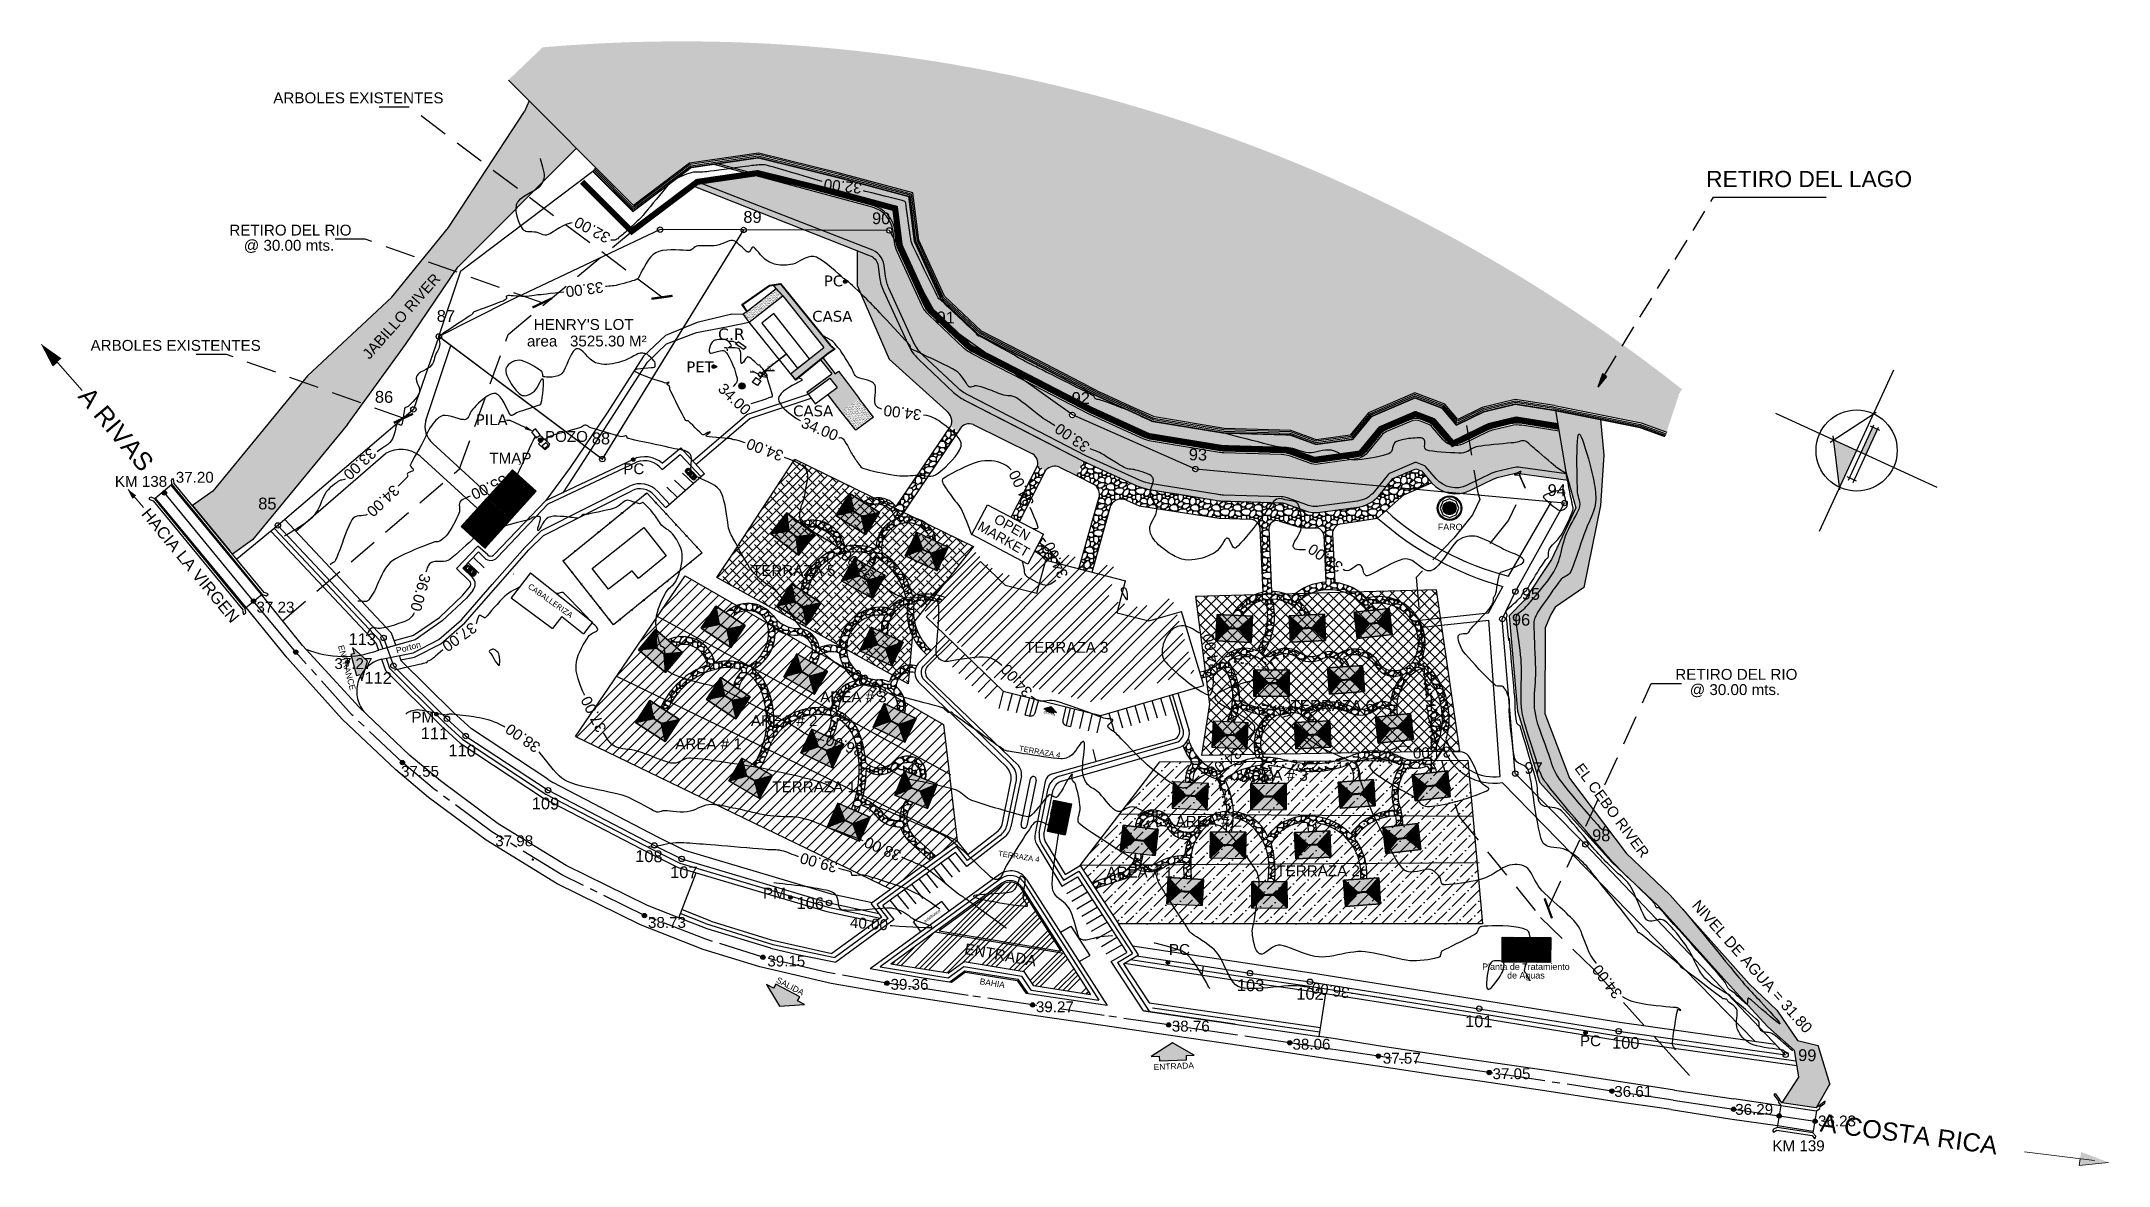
# Model space of a CAD drawing. Header units: millimetres. Extents: x 648844 to 649530, y 1246379 to 1246752.
import ezdxf
from ezdxf.enums import TextEntityAlignment as Align

# ---------------------------------------------------------------- set-up
doc = ezdxf.new("R2010")
doc.units = ezdxf.units.MM
doc.header["$LTSCALE"] = 20
doc.header["$MEASUREMENT"] = 0
doc.header["$PDMODE"] = 34
doc.header["$PDSIZE"] = 0.33
for name, pattern in [('ACAD_ISO06W100', [36, 24, -3, 0, -3, 0, -3, 0, -3]), ('CENTER', [50.8, 31.75, -6.35, 6.35, -6.35]), ('CENTER2', [1.125, 0.75, -0.125, 0.125, -0.125]), ('HIDDEN', [0.375, 0.25, -0.125])]:
    doc.linetypes.add(name, pattern=pattern)
doc.layers.get('0').update_dxf_attribs({"linetype": 'CONTINUOUS'})
for name, color, linetype in [('acera', 8, 'CONTINUOUS'), ('aceras', 3, 'CONTINUOUS'), ('ANDENES-TITO', 2, 'CONTINUOUS'), ('ANTIGUO MUELLE', 6, 'CONTINUOUS'), ('BOULEVARD', 3, 'CONTINUOUS'), ('C.R', 3, 'CONTINUOUS'), ('CAMINO', 6, 'CONTINUOUS'), ('CARRETERA', 4, 'CONTINUOUS'), ('CASA', 4, 'CONTINUOUS'), ('CASAS', 4, 'CONTINUOUS'), ('CERCO DE MALLA', 3, 'CONTINUOUS'), ('CONCRETO', 2, 'CONTINUOUS'), ('CONT-MJR2', 9, 'CONTINUOUS'), ('CONT-MNR2', 9, 'CONTINUOUS'), ('LAGO', 5, 'CONTINUOUS'), ('NIVELES', 2, 'CONTINUOUS'), ('OTROS', 2, 'CONTINUOUS'), ('P30', 2, 'CONTINUOUS'), ('P35', 3, 'CONTINUOUS'), ('PE', 3, 'CONTINUOUS'), ('PI', 2, 'CONTINUOUS'), ('PL', 2, 'CONTINUOUS'), ('POLGENERAL', 4, 'CONTINUOUS'), ('POLIGONAL', 1, 'CONTINUOUS'), ('POLIGONO', 5, 'CONTINUOUS'), ('POSO SEPTICO', 3, 'CONTINUOUS'), ('PUENTE', 5, 'CONTINUOUS'), ('Q01 - CALLES', 127, 'CONTINUOUS'), ('quebrada', 5, 'CONTINUOUS'), ('RETENIDA', 2, 'CONTINUOUS'), ('SUMIDERO', 3, 'CONTINUOUS'), ('TANQUE', 5, 'CONTINUOUS'), ('TECHO', 30, 'CONTINUOUS'), ('TECHOS-CASITAS-REALES', 30, 'CONTINUOUS'), ('TEXTO', 3, 'CONTINUOUS')]:
    doc.layers.add(name, color=color, linetype=linetype)
doc.styles.add('B', font='arial.ttf', dxfattribs={"height": 0.0254})
doc.styles.add('D-250', font='romans.shx', dxfattribs={"height": 0.5})
doc.styles.add('ITALIC', font='ITALIC')
doc.styles.add('MINIMO', font='arial.ttf', dxfattribs={"height": 3.6})
doc.styles.add('ROTULOS', font='arial.ttf', dxfattribs={"height": 3.9})
doc.styles.add('STYLE1', font='romand.shx')
doc.dimstyles.new('COTAS', dxfattribs={"dimtxt": 2.25, "dimasz": 2, "dimexe": 2, "dimexo": 1, "dimgap": 0.75, "dimtad": 1, "dimzin": 1, "dimdsep": 46, "dimtxsty": 'STYLE1', "dimblk": 'ARCHTICK', "dimcen": 2, "dimdle": 2, "dimclrd": 256, "dimclre": 256, "dimclrt": 2, "dimadec": 0, "dimazin": 0, "dimtfac": 1, "dimtix": 1, "dimtmove": 2, "dimatfit": 3, "dimldrblk": 'ARCHTICK', "dimfxl": 1, "dimlwd": -1, "dimlwe": -1, "dimarcsym": 0})
doc.dimstyles.new('D-250', dxfattribs={"dimtxt": 0.125, "dimasz": 0.5, "dimexe": 0.1, "dimexo": 0.01, "dimgap": 0.05, "dimtad": 1, "dimzin": 0, "dimdsep": 46, "dimtxsty": 'D-250', "dimblk1": 'ARCHTICK', "dimblk2": 'ARCHTICK', "dimsah": 1, "dimcen": 0.5, "dimdle": 0.1, "dimclrd": 1, "dimclre": 1, "dimclrt": 3, "dimaunit": 1, "dimazin": 0, "dimtfac": 1, "dimtmove": 0, "dimatfit": 3, "dimfxl": 1, "dimtolj": 1, "dimtzin": 0, "dimarcsym": 0})
pattern_1 = [(0, (2687.656, -252.1344), (7, 7), [2.1, -2.45, 0.35, -2.1]), (0, (2690.456, -250.7344), (7, 7), [0.35, -1.75, 1.4, -3.5]), (0, (2691.506, -250.3844), (7, 7), [0.35, -6.65]), (0, (2688.356, -250.0344), (7, 7), [1.4, -5.6]), (0, (2687.656, -249.3344), (7, 7), [0.7, -6.3]), (0, (2692.556, -248.6344), (7, 7), [0.7, -0.35, 0.35, -5.6]), (0, (2689.756, -248.2844), (7, 7), [1.05, -5.95]), (0, (2688.006, -247.5844), (7, 7), [0.7, -6.3]), (0, (2690.806, -246.8844), (7, 7), [0.35, -2.1, 1.05, -3.5]), (0, (2689.406, -246.5344), (7, 7), [0.7, -6.3]), (0, (2691.856, -246.1844), (7, 7), [0.7, -6.3]), (0, (2690.456, -245.8344), (7, 7), [0.7, -6.3]), (0, (2693.256, -245.4844), (7, 7), [0.7, -6.3]), (90, (2687.306, -252.1344), (-7, 7), [1.4, -0.35, 0.7, -2.8, 1.4, -0.35]), (90, (2687.656, -247.5844), (-7, 7), [0.35, -6.65]), (90, (2688.706, -249.6844), (-7, 7), [0.7, -1.4, 0.35, -4.55]), (90, (2689.056, -248.6344), (-7, 7), [0.7, -1.4, 1.05, -3.85]), (90, (2690.106, -250.3844), (-7, 7), [0.35, -3.5, 0.7, -0.35, 0.7, -1.4]), (90, (2690.456, -251.0844), (-7, 7), [0.35, -6.65]), (90, (2691.156, -248.9844), (-7, 7), [0.35, -0.35, 1.05, -5.25]), (90, (2691.506, -250.0344), (-7, 7), [0.7, -2.8, 0.35, -0.35, 0.35, -2.45]), (90, (2692.206, -251.7844), (-7, 7), [1.05, -5.95]), (90, (2692.906, -246.5344), (-7, 7), [0.35, -0.35, 0.35, -5.95]), (90, (2693.256, -248.2844), (-7, 7), [1.05, -5.95]), (90, (2694.131, -248.8094), (-7, 7), [0.35, -6.65]), (45, (2689.756, -252.1344), (8e-16, 7), [0.49497, -9.404524937]), (45, (2689.056, -245.4844), (8e-16, 7), [0.49497, -1.48491, 1.48491, -6.434704937]), (45, (2689.756, -246.5344), (8e-16, 7), [0.98994, -2.4748738, 0.49497, -5.939711137]), (45, (2691.156, -246.8844), (8e-16, 7), [0.98994, -3.464825, 0.49497, -4.949759937]), (45, (2688.356, -250.0344), (8e-16, 7), [0.49497, -9.404524937]), (45, (2690.106, -250.0344), (8e-16, 7), [1.484924, -8.414570937]), (45, (2691.506, -249.3344), (8e-16, 7), [0.49497, -2.969848, 0.49497, -5.939706937]), (45, (2692.556, -248.6344), (8e-16, 7), [0.98994, -8.909554937]), (45, (2693.956, -248.6344), (8e-16, 7), [0.98994, -8.909554937]), (45, (2693.956, -250.7344), (8e-16, 7), [0.49497, -9.404524937]), (45, (2693.256, -247.2344), (8e-16, 7), [0.49497, -9.404524937]), (45, (2692.556, -246.1844), (8e-16, 7), [0.49497, -9.404524937]), (45, (2693.956, -245.4844), (8e-16, 7), [0.49497, -9.404524937]), (45, (2687.306, -245.4844), (8e-16, 7), [0.49497, -9.404524937]), (45, (2690.806, -248.2844), (8e-16, 7), [0.49497, -9.404524937]), (45, (2691.506, -245.4844), (8e-16, 7), [0.49497, -3.464825, 0.49497, -5.444729937]), (45, (2688.356, -249.3344), (8e-16, 7), [0.98994, -8.909554937]), (45, (2688.356, -247.5844), (8e-16, 7), [1.48491, -8.414584937]), (135, (2687.656, -249.3344), (-7, 8e-16), [0.74249, -9.157004937]), (135, (2691.506, -249.6844), (-7, 8e-16), [0.49497, -9.404524937]), (135, (2693.606, -248.6344), (-7, 8e-16), [0.49497, -9.404524937]), (135, (2691.156, -247.2344), (-7, 8e-16), [0.49497, -9.404524937]), (135, (2691.506, -246.1844), (-7, 8e-16), [0.49497, -9.404524937]), (135, (2690.456, -245.8344), (-7, 8e-16), [0.49497, -9.404524937]), (135, (2691.856, -246.1844), (-7, 8e-16), [0.49497, -9.404524937]), (135, (2687.656, -250.3844), (-7, 8e-16), [0.49497, -9.404524937]), (135, (2689.056, -247.9344), (-7, 8e-16), [0.49497, -9.404524937]), (135, (2689.056, -250.0344), (-7, 8e-16), [0.98994, -8.909554937]), (135, (2690.456, -250.7344), (-7, 8e-16), [0.98994, -8.909554937]), (135, (2693.256, -246.8844), (-7, 8e-16), [0.98994, -8.909554937]), (135, (2691.156, -248.6344), (-7, 8e-16), [0.49497, -9.404524937]), (135, (2692.206, -250.7344), (-7, 8e-16), [0.98994, -5.939696, 0.49497, -2.474888937]), (135, (2688.006, -247.5844), (-7, 8e-16), [0.98994, -1.9798989, 0.98994, -5.939716037]), (135, (2687.306, -251.4344), (-7, 8e-16), [0.9898, -2.4752, 0.9898, -2.4752, 0.4949, -2.474594937]), (26.56505118, (2689.7562, -250.0344), (7, 4e-10), [1.5652, -0.7826, 0.7826, -12.522075839]), (26.56505118, (2690.8062, -245.8344), (7, 4e-10), [1.5652, -14.08727584]), (26.56505118, (2690.8062, -250.7344), (7, 4e-10), [0.7826, -14.86987584]), (26.56505118, (2687.6562, -250.3844), (7, 4e-10), [0.7826, -14.86987584]), (26.56505118, (2689.0562, -248.6344), (7, 4e-10), [0.7826, -14.86987584]), (26.56505118, (2687.6562, -247.9344), (7, 4e-10), [0.7826, -14.86987584]), (63.43494882, (2688.7062, -247.2344), (4e-10, 7), [0.7826, -14.86987584]), (63.43494882, (2691.1562, -247.2344), (4e-10, 7), [0.7826, -14.86987584]), (63.43494882, (2691.8562, -252.1344), (4e-10, 7), [0.7826, -14.86987584]), (63.43494882, (2687.3062, -248.2844), (4e-10, 7), [0.7826, -14.86987584]), (63.43494882, (2690.1062, -251.7844), (4e-10, 7), [0.7826, -5.4782, 0.7826, -8.609075839]), (116.56505118, (2689.0562, -245.8344), (-4e-10, 7), [0.7826, -14.86987584]), (116.56505118, (2693.2562, -247.2344), (-4e-10, 7), [0.7826, -14.86987584]), (116.56505118, (2690.1062, -245.8344), (-4e-10, 7), [0.7826, -14.86987584]), (116.56505118, (2687.3062, -249.6844), (-4e-10, 7), [0.7826, -14.86987584]), (153.43494882, (2692.5562, -250.7344), (-7, 4e-10), [0.7826, -14.86987584]), (153.43494882, (2693.9562, -248.9844), (-7, 4e-10), [0.7826, -14.86987584]), (153.43494882, (2689.7562, -248.2844), (-7, 4e-10), [0.7826, -14.86987584]), (153.43494882, (2690.8062, -246.8844), (-7, 4e-10), [0.7826, -14.86987584]), (153.43494882, (2693.2562, -245.4844), (-7, 4e-10), [0.7826, -14.86987584]), (153.43494882, (2688.3562, -252.1344), (-7, 4e-10), [1.1739, -14.47857584])]
pattern_2 = [(76.398713952, (-200814.95852, 1757478.32874), (-0.128699390734, 0.031138717275), [])]
pattern_3 = [(37.5, (2687.3062, -252.1344), (-0.01889800743, 0.5780471307), [0, -0.456, 0, -0.51, 0, -0.4875]), (7.5, (2687.3062, -252.1344), (0.5309330116, 0.84664381957), [0, -0.246, 0, -0.411, 0, -0.1575]), (327.5, (2686.9372, -252.1344), (0.93424255853, 0.00169771606), [0, -0.15, 0, -0.54, 0, -0.705]), (317.5, (2686.9372, -252.1344), (0.90183798137, 0.2633026695), [0, -0.075, 0, -0.354, 0, -0.405])]

msp = doc.modelspace()

# ---------------------------------------------------------------- texts
at = {"layer": 'BOULEVARD', "color": 7, "style": 'MINIMO'}
msp.add_text('FARO', height=2.113, dxfattribs=at).set_placement((649311.53, 1246590.96), align=Align.MIDDLE)
at = {"layer": 'BOULEVARD', "style": 'MINIMO'}
for s, height, p in [('Planta de Tratamiento', 2.1126, (649336.65, 1246445.19)), ('de Aguas', 2.113, (649336.65, 1246442.01))]:
    msp.add_text(s, height=height, dxfattribs=at).set_placement(p, align=Align.MIDDLE)
at = {"layer": 'CONT-MJR2', "color": 3, "char_height": 3.6, "attachment_point": 5, "style": 'MINIMO'}
for insert, rotation in [((648992.85, 1246604.13, 35), 204.5902), ((649118.73, 1246539.11, 35), 146.15994)]:
    msp.add_mtext('{35.00}', dxfattribs=dict(at, insert=insert, rotation=rotation))
at = {"layer": 'CONT-MNR2', "color": 3, "insert": (649027.45, 1246528.84, 37), "char_height": 3.6, "attachment_point": 5, "rotation": 116.3658, "style": 'MINIMO'}
msp.add_mtext('{37.00}', dxfattribs=at)
at = {"layer": 'NIVELES', "color": 7, "style": 'MINIMO'}
for s, p in [('KM 138', (648868.68, 1246604.26)), ('KM 139', (649418.41, 1246383.95))]:
    msp.add_text(s, height=3.6, dxfattribs=at).set_placement(p)
at = {"layer": 'NIVELES', "style": 'MINIMO'}
for s, p in [('37.20', (648888.88, 1246605.63)), ('37.23', (648915.63, 1246562.58)), ('37.27', (648941.49, 1246543.85)), ('37.55', (648963.59, 1246508.13)), ('37.98', (648994.83, 1246485.1)), ('38.73', (649045.49, 1246458.02)), ('39.15', (649085.06, 1246445.22)), ('39.36', (649125.93, 1246437.49)), ('39.27', (649174.14, 1246430.05)), ('38.76', (649219.2, 1246423.63)), ('38.06', (649259.24, 1246417.63)), ('36.29', (649406.06, 1246396.03)), ('36.23', (649433.54, 1246392.19))]:
    msp.add_text(s, height=3.6, dxfattribs=at).set_placement(p)
at = {"layer": 'PE', "linetype": 'ACAD_ISO06W100', "width": 1.7902, "attachment_point": 1}
for s, insert, char_height, style in [('{\\fVerdana|b0|i0|c0|p34;PC}', (649103.81, 1246674.34, -20.47), 3.6, 'MINIMO'), ('{\\fVerdana|b0|i0|c0|p34;PET}', (649058.18, 1246645.85, -20.51), 3.6, 'MINIMO'), ('{\\fVerdana|b0|i0|c0|p34;PE}', (648975.01, 1246529.09), 0.42, 'ITALIC'), ('{\\fVerdana|b0|i0|c0|p34;PE}', (648975.01, 1246529.09), 0.42, 'ITALIC'), ('{\\fVerdana|b0|i0|c0|p34;PE}', (649092.42, 1246468.28), 0.42, 'ITALIC'), ('{\\fVerdana|b0|i0|c0|p34;PE}', (649092.42, 1246468.28), 0.42, 'ITALIC'), ('{\\fVerdana|b0|i0|c0|p34;PE}', (649217.63, 1246446.7), 0.42, 'ITALIC'), ('{\\fVerdana|b0|i0|c0|p34;PE}', (649217.63, 1246446.7), 0.42, 'ITALIC'), ('{\\fVerdana|b0|i0|c0|p34;PE}', (649356.14, 1246423.47), 0.42, 'ITALIC'), ('{\\fVerdana|b0|i0|c0|p34;PE}', (649356.14, 1246423.47), 0.42, 'ITALIC')]:
    msp.add_mtext(s, dxfattribs=dict(at, insert=insert, char_height=char_height, style=style))
at = {"layer": 'PI', "color": 2, "style": 'ROTULOS'}
for s, p in [('89', (649080.11, 1246691.78)), ('90', (649122.79, 1246691.35)), ('87', (648978.42, 1246658.97)), ('91', (649144.22, 1246658.47)), ('86', (648957.92, 1246632.13)), ('92', (649188.98, 1246631.76)), ('88', (649029.87, 1246618.36)), ('88', (649029.87, 1246618.36, -66.03)), ('93', (649227.85, 1246613.02)), ('85', (648919.22, 1246596.77)), ('94', (649346.84, 1246601.19)), ('95', (649338.27, 1246566.83)), ('96', (649335.01, 1246558.25)), ('113', (648950.7, 1246551.79)), ('112', (648955.97, 1246538.97)), ('111', (648974.64, 1246520.57)), ('110', (648983.83, 1246514.88)), ('97', (649339.15, 1246509.05)), ('109', (649011.47, 1246497.31)), ('98', (649361.61, 1246486.77)), ('108', (649045.77, 1246479.83)), ('107', (649057.36, 1246474.51)), ('106', (649099.29, 1246464.27)), ('103', (649245.32, 1246437.02)), ('102', (649265.03, 1246434.2)), ('101', (649321.01, 1246425.09)), ('101', (649321.01, 1246425.09)), ('100', (649369.74, 1246417.95)), ('99', (649429.94, 1246413.84))]:
    msp.add_text(s, height=3.9, rotation=359.12346, dxfattribs=at).set_placement(p, align=Align.CENTER)
at = {"layer": 'POLIGONAL', "color": 10, "style": 'MINIMO'}
for s, p in [("HENRY'S", (649007.6, 1246656.28)), ('LOT', (649030.94, 1246656.31))]:
    msp.add_text(s, height=3.6, dxfattribs=at).set_placement(p)
at = {"layer": 'POLIGONAL', "color": 10, "insert": (649005.35, 1246654.4, -33.76), "char_height": 3.6, "width": 41.4943, "attachment_point": 1, "style": 'MINIMO'}
msp.add_mtext('area   3525.30 M²', dxfattribs=at)
at = {"layer": 'Q01 - CALLES', "color": 5, "style": 'B'}
for s, height, rotation, p in [('ENTRANCE', 2, 285.30108, (648942.65, 1246551.45)), ('ENTRADA', 0.598, 345.32712, (649176.65, 1246529.26)), ('autobuses', 1, 35.91838, (649137.35, 1246459.71)), ('SALIDA', 2, 332.49384, (649087.78, 1246440.06)), ('BAHIA', 2, 350.91838, (649155.39, 1246439.36)), ('ENTRADA', 2, 2.83923, (649213.24, 1246410.82))]:
    msp.add_text(s, height=height, rotation=rotation, dxfattribs=at).set_placement(p)
at = {"layer": 'quebrada', "color": 10, "linetype": 'HIDDEN', "ltscale": 2, "style": 'MINIMO'}
for s, height, p in [('ARBOLES EXISTENTES', 3.6, (648921.22, 1246731.43)), ('RETIRO DEL LAGO', 5.4, (649396.42, 1246703.64)), ('RETIRO DEL RIO', 3.6, (648906.64, 1246687.59)), ('@ 30.00 mts.', 3.6, (648911.45, 1246682.55)), ('ARBOLES EXISTENTES', 3.6, (648860.61, 1246649.36)), ('TERRAZA 5', 3.6, (649079.98, 1246574.71)), ('TERRAZA 3', 3.6, (649170.53, 1246549.25)), ('RETIRO DEL RIO', 3.6, (649386.19, 1246540.27)), ('@ 30.00 mts.', 3.6, (649391.01, 1246535.22)), ('TERRAZA 6', 3.6, (649258.62, 1246529.96)), ('TERRAZA 1', 3.6, (649086.74, 1246503.01)), ('TERRAZA 2', 3.6, (649253.91, 1246475.14))]:
    msp.add_text(s, height=height, dxfattribs=at).set_placement(p)
at = {"layer": 'quebrada', "style": 'MINIMO'}
msp.add_text('Porton', height=2.041, rotation=15, dxfattribs=at).set_placement((648962.22, 1246548.93))
at = {"layer": 'quebrada', "color": 10, "linetype": 'HIDDEN', "ltscale": 2, "style": 'MINIMO'}
for s, height, rotation, p in [('TERRAZA 4', 1.8, 350.25043, (649168.46, 1246516.7)), ('TERRAZA 4', 1.8, 351.28567, (649161.53, 1246481.87)), ('ENTRADA', 3.6, 349.98782, (649150.25, 1246449.38, 3.98))]:
    msp.add_text(s, height=height, rotation=rotation, dxfattribs=at).set_placement(p)
at = {"layer": 'quebrada', "char_height": 3.6, "width": 22.2185, "attachment_point": 1, "style": 'MINIMO'}
for s, insert in [('AREA # 3', (649102.57, 1246536.42)), ('AREA # 2', (649079.61, 1246528.54)), ('AREA # 1', (649054.52, 1246520.81)), ('AREA # 3', (649242.25, 1246510.38)), ('AREA # 2', (649220.48, 1246495.15)), ('AREA # 1', (649197.51, 1246478.3))]:
    msp.add_mtext(s, dxfattribs=dict(at, insert=insert))
at = {"layer": 'TEXTO'}
for s, height, rotation, style, p in [('JABILLO RIVER', 3.5, 48.32324, 'MINIMO', (648953.06, 1246646.28)), ('JABILLO RIVER', 3.5, 48.32324, 'MINIMO', (648953.06, 1246646.28)), ('A RIVAS', 6, 310.05702, 'ROTULOS', (648856.15, 1246634.11)), ('HACIA LA VIRGEN', 3.9, 309.55664, 'ROTULOS', (648877.22, 1246595.17)), ('MARKET', 3.24, 330.1301, 'MINIMO', (649154.51, 1246590.2)), ('OPEN', 3.24, 330.1301, 'MINIMO', (649159.9, 1246592.62)), ('EL CEBO RIVER', 3.5, 306.72248, 'MINIMO', (649352.61, 1246510.94, 32.67)), ('NIVEL DE AGUA = 31.80', 3.6, 311.63996, 'MINIMO', (649391.49, 1246465.28)), ('A COSTA RICA', 6, 352.50388, 'ROTULOS', (649433.99, 1246390.54))]:
    msp.add_text(s, height=height, rotation=rotation, dxfattribs=dict(at, style=style)).set_placement(p)
at = {"layer": 'TEXTO', "linetype": 'Continuous', "style": 'MINIMO'}
msp.add_text('POZO', height=3.6, dxfattribs=at).set_placement((649011.32, 1246619.17))
at = {"layer": 'TEXTO', "style": 'MINIMO'}
for s, p in [('TMAP', (648992.88, 1246611.98)), ('PC', (649037.29, 1246608.44)), ('PM', (648967.02, 1246526.08)), ('PM', (649083.67, 1246467.73)), ('PC', (649218.24, 1246449.05)), ('PC', (649354.57, 1246418.76)), ('37.57', (649289.19, 1246412.99)), ('37.05', (649325.57, 1246407.85)), ('36.61', (649365.95, 1246401.98))]:
    msp.add_text(s, height=3.6, dxfattribs=at).set_placement(p)
at = {"layer": 'TEXTO', "attachment_point": 1}
for s, insert, char_height, width, style in [('{\\fVerdana|b0|i0|c0|p34;CASA}', (649099.95, 1246662.62, -32.67), 3.6, 12.3087, 'MINIMO'), ('{\\fVerdana|b0|i0|c0|p34;C.R}', (649068.71, 1246656.77, -196.05), 3.78, 73.8524, 'ITALIC'), ('{\\fVerdana|b0|i0|c0|p34;C.R}', (649079.21, 1246642.96, -32.67), 0.63, 12.3087, 'ITALIC'), ('{\\fVerdana|b0|i0|c0|p34;PILA}', (649085.33, 1246643.53, -32.67), 0.63, 12.3087, 'ITALIC'), ('{\\fVerdana|b0|i0|c0|p34;PILA}', (648988.35, 1246628.33), 3.6, 12.3087, 'MINIMO'), ('{\\fVerdana|b0|i0|c0|p34;CASA}', (649093.58, 1246631.24, -32.67), 3.6, 12.3087, 'MINIMO')]:
    msp.add_mtext(s, dxfattribs=dict(at, insert=insert, char_height=char_height, width=width, style=style))
for s, insert, char_height, width, rotation, style in [('{\\fVerdana|b0|i0|c0|p34; TUBO PVC 2"}', (649084.71, 1246643.86, -32.67), 0.294, 5.7441, 37.26174, 'ITALIC'), ('{\\fVerdana|b0|i0|c0|p34;CABALLERIZA}', (649006.55, 1246572.34, -16.89), 1.8606, 6.3616, 324.59256, 'MINIMO')]:
    msp.add_mtext(s, dxfattribs=dict(at, insert=insert, char_height=char_height, width=width, rotation=rotation, style=style))

# ---------------------------------------------------------------- blocks, each defined once
blk = doc.blocks.new('*U3722')
at = {"layer": 'CONT-MNR2', "elevation": 31, "flags": 128}
blk.add_lwpolyline([(646701.38, 1246716.31), (646701.47, 1246716.2), (646701.69, 1246715.94), (646702.11, 1246715.42), (646702.84, 1246714.53), (646703.99, 1246713.13), (646705.36, 1246711.47), (646706.9, 1246709.59), (646708.56, 1246707.57), (646710.31, 1246705.44), (646712.09, 1246703.27), (646713.86, 1246701.11), (646715.58, 1246699.03), (646717.2, 1246697.06), (646718.67, 1246695.27), (646719.96, 1246693.72), (646721.01, 1246692.45), (646721.77, 1246691.53), (646722.22, 1246691.01), (646722.79, 1246690.37), (646723.3, 1246689.8), (646723.79, 1246689.28), (646724.26, 1246688.78), (646724.75, 1246688.26), (646725.27, 1246687.7), (646725.85, 1246687.07), (646726.43, 1246686.45), (646727.24, 1246685.59), (646728.21, 1246684.56), (646729.28, 1246683.43), (646730.36, 1246682.27), (646731.39, 1246681.14), (646732.3, 1246680.12), (646733, 1246679.27), (646733.37, 1246678.76), (646733.51, 1246678.51), (646733.53, 1246678.4), (646733.52, 1246678.37), (646733.49, 1246678.36), (646733.38, 1246678.39), (646733.09, 1246678.56), (646732.51, 1246678.99), (646731.52, 1246679.78), (646730.32, 1246680.8), (646729, 1246681.94), (646727.63, 1246683.13), (646726.3, 1246684.29), (646725.1, 1246685.32), (646724.11, 1246686.16), (646723.52, 1246686.62), (646723.22, 1246686.82), (646723.11, 1246686.88), (646723.08, 1246686.88), (646723.03, 1246686.85), (646722.96, 1246686.76), (646722.9, 1246686.54), (646722.86, 1246686.14), (646722.85, 1246685.58), (646722.82, 1246685.18), (646722.75, 1246684.96), (646722.69, 1246684.87), (646722.64, 1246684.85), (646722.6, 1246684.85), (646722.48, 1246684.89), (646722.2, 1246685.07), (646721.7, 1246685.48), (646720.95, 1246686.15), (646720.16, 1246686.9), (646719.45, 1246687.6), (646718.93, 1246688.12), (646718.73, 1246688.33), (646718.66, 1246688.42), (646718.59, 1246688.5), (646718.43, 1246688.59), (646718.06, 1246688.81), (646717.56, 1246689.11), (646717.04, 1246689.49), (646716.59, 1246689.9), (646716.3, 1246690.27), (646716.07, 1246690.67), (646715.86, 1246691.1), (646715.64, 1246691.55), (646715.39, 1246692.02), (646715.08, 1246692.5), (646714.72, 1246692.93), (646713.96, 1246693.81), (646712.84, 1246695.09), (646711.44, 1246696.68), (646709.8, 1246698.53), (646708, 1246700.58), (646706.08, 1246702.74), (646704.1, 1246704.96), (646702.13, 1246707.17), (646700.23, 1246709.3), (646698.44, 1246711.29), (646696.84, 1246713.08), (646695.49, 1246714.58), (646694.43, 1246715.75), (646693.73, 1246716.5), (646693.45, 1246716.78), (646693.19, 1246716.8), (646692.92, 1246716.74), (646692.68, 1246716.77), (646692.54, 1246716.94), (646692.41, 1246717.26), (646692.25, 1246717.66), (646692.06, 1246718.09), (646691.82, 1246718.49), (646691.53, 1246718.81), (646690.91, 1246719.42), (646690.04, 1246720.28), (646688.97, 1246721.31), (646687.77, 1246722.47), (646686.49, 1246723.7), (646685.2, 1246724.94), (646683.96, 1246726.13), (646682.82, 1246727.22), (646681.86, 1246728.14), (646681.13, 1246728.84), (646680.7, 1246729.27), (646680.18, 1246729.81), (646679.68, 1246730.33), (646679.22, 1246730.82), (646678.8, 1246731.28), (646678.42, 1246731.69), (646678.09, 1246732.06), (646677.75, 1246732.42), (646677.46, 1246732.74), (646677.19, 1246733.04), (646676.9, 1246733.36), (646676.57, 1246733.73), (646676.28, 1246734.06), (646675.65, 1246734.79), (646674.73, 1246735.86), (646673.55, 1246737.23), (646672.16, 1246738.84), (646670.61, 1246740.65), (646668.94, 1246742.61), (646667.19, 1246744.66), (646665.4, 1246746.77), (646663.63, 1246748.87), (646661.91, 1246750.92), (646660.29, 1246752.88), (646658.81, 1246754.68), (646657.52, 1246756.29), (646656.45, 1246757.65), (646655.66, 1246758.71), (646655.19, 1246759.43), (646654.67, 1246760.38), (646654.25, 1246761.29), (646653.9, 1246762.15), (646653.61, 1246762.99), (646653.35, 1246763.84), (646653.1, 1246764.71), (646652.85, 1246765.62), (646652.56, 1246766.6), (646652.24, 1246767.65), (646651.91, 1246768.64), (646651.53, 1246769.76), (646651.12, 1246771.01), (646650.67, 1246772.34), (646650.22, 1246773.74), (646649.76, 1246775.19), (646649.33, 1246776.65), (646648.92, 1246778.11), (646648.56, 1246779.54), (646648.26, 1246780.91), (646648.03, 1246782.21), (646647.89, 1246783.39), (646647.8, 1246784.64), (646647.75, 1246785.94), (646647.74, 1246787.28), (646647.75, 1246788.66), (646647.78, 1246790.04), (646647.81, 1246791.44), (646647.85, 1246792.82), (646647.88, 1246794.18), (646647.89, 1246795.5), (646647.87, 1246796.78), (646647.82, 1246797.99), (646647.72, 1246799.27), (646647.58, 1246800.69), (646647.39, 1246802.23), (646647.18, 1246803.83), (646646.96, 1246805.44), (646646.74, 1246807.03), (646646.54, 1246808.55), (646646.37, 1246809.95), (646646.24, 1246811.19), (646646.16, 1246812.23), (646646.15, 1246813.01), (646646.22, 1246813.5), (646646.52, 1246814.08), (646646.92, 1246814.53), (646647.39, 1246814.92), (646647.91, 1246815.29), (646648.45, 1246815.7), (646648.99, 1246816.2), (646649.42, 1246816.68), (646650.06, 1246817.4), (646650.86, 1246818.31), (646651.76, 1246819.36), (646652.73, 1246820.49), (646653.71, 1246821.65), (646654.65, 1246822.78), (646655.51, 1246823.84), (646656.24, 1246824.76), (646656.78, 1246825.5), (646657.3, 1246826.25), (646657.75, 1246826.92), (646658.17, 1246827.56), (646658.55, 1246828.18), (646658.91, 1246828.82), (646659.26, 1246829.49), (646659.61, 1246830.23), (646659.96, 1246831.06), (646660.27, 1246831.87), (646660.53, 1246832.75), (646660.77, 1246833.68), (646661, 1246834.67), (646661.23, 1246835.7), (646661.48, 1246836.76), (646661.77, 1246837.86), (646662.1, 1246838.98), (646662.5, 1246840.12), (646662.94, 1246841.18), (646663.46, 1246842.29), (646664.05, 1246843.43), (646664.66, 1246844.56), (646665.27, 1246845.68), (646665.85, 1246846.74), (646666.37, 1246847.72), (646666.79, 1246848.61), (646667.1, 1246849.37), (646667.26, 1246849.98), (646667.3, 1246850.69), (646667.24, 1246851.33), (646667.1, 1246851.94), (646666.93, 1246852.54), (646666.74, 1246853.16), (646666.58, 1246853.82), (646666.49, 1246854.57), (646666.45, 1246855.25), (646666.41, 1246856.4), (646666.36, 1246857.92), (646666.32, 1246859.72), (646666.29, 1246861.71), (646666.28, 1246863.81), (646666.28, 1246865.92), (646666.3, 1246867.96), (646666.35, 1246869.83), (646666.44, 1246871.45), (646666.56, 1246872.73), (646666.69, 1246873.44), (646666.8, 1246873.77), (646666.89, 1246873.88), (646666.94, 1246873.9), (646666.99, 1246873.89), (646667.11, 1246873.83), (646667.31, 1246873.58), (646667.62, 1246873.02), (646668.06, 1246871.98), (646668.54, 1246870.65), (646669.04, 1246869.09), (646669.55, 1246867.39), (646670.05, 1246865.62), (646670.53, 1246863.86), (646670.96, 1246862.18), (646671.33, 1246860.66), (646671.63, 1246859.38), (646671.82, 1246858.41), (646672.01, 1246857.4), (646672.17, 1246856.48), (646672.3, 1246855.61), (646672.41, 1246854.77), (646672.47, 1246853.95), (646672.5, 1246853.11), (646672.48, 1246852.25), (646672.4, 1246851.33), (646672.27, 1246850.33), (646672.07, 1246849.32), (646671.81, 1246848.36), (646671.48, 1246847.43), (646671.11, 1246846.52), (646670.7, 1246845.6), (646670.27, 1246844.66), (646669.82, 1246843.68), (646669.38, 1246842.65), (646668.94, 1246841.54), (646668.55, 1246840.47), (646668.1, 1246839.17), (646667.61, 1246837.71), (646667.08, 1246836.16), (646666.54, 1246834.57), (646666, 1246833.01), (646665.49, 1246831.54), (646665, 1246830.22), (646664.58, 1246829.12), (646664.22, 1246828.29), (646663.94, 1246827.81), (646663.51, 1246827.35), (646663.05, 1246827.02), (646662.56, 1246826.75), (646662.06, 1246826.49), (646661.55, 1246826.18), (646661.05, 1246825.76), (646660.65, 1246825.29), (646660.02, 1246824.47), (646659.22, 1246823.38), (646658.31, 1246822.1), (646657.33, 1246820.71), (646656.34, 1246819.3), (646655.4, 1246817.95), (646654.56, 1246816.73), (646653.87, 1246815.73), (646653.4, 1246815.03), (646653.19, 1246814.71), (646653.04, 1246814.45), (646652.92, 1246814.22), (646652.81, 1246813.98), (646652.69, 1246813.7), (646652.56, 1246813.42), (646652.4, 1246813.07), (646652.23, 1246812.66), (646652.08, 1246812.22), (646651.97, 1246811.74), (646651.96, 1246811.33), (646651.96, 1246810.53), (646651.99, 1246809.41), (646652.04, 1246808.04), (646652.1, 1246806.47), (646652.17, 1246804.76), (646652.24, 1246802.97), (646652.31, 1246801.18), (646652.37, 1246799.43), (646652.43, 1246797.8), (646652.47, 1246796.33), (646652.48, 1246795.1), (646652.47, 1246793.91), (646652.43, 1246792.7), (646652.36, 1246791.49), (646652.27, 1246790.27), (646652.19, 1246789.05), (646652.11, 1246787.83), (646652.06, 1246786.61), (646652.04, 1246785.4), (646652.06, 1246784.21), (646652.13, 1246783.02), (646652.27, 1246781.85), (646652.48, 1246780.66), (646652.76, 1246779.43), (646653.1, 1246778.18), (646653.49, 1246776.92), (646653.91, 1246775.65), (646654.35, 1246774.4), (646654.8, 1246773.18), (646655.25, 1246772), (646655.68, 1246770.87), (646656.08, 1246769.81), (646656.44, 1246768.83), (646656.81, 1246767.74), (646657.14, 1246766.74), (646657.45, 1246765.79), (646657.74, 1246764.89), (646658.05, 1246764.01), (646658.39, 1246763.14), (646658.78, 1246762.24), (646659.25, 1246761.31), (646659.81, 1246760.33), (646660.37, 1246759.5), (646661.2, 1246758.38), (646662.27, 1246757.02), (646663.51, 1246755.48), (646664.89, 1246753.81), (646666.34, 1246752.08), (646667.83, 1246750.34), (646669.29, 1246748.64), (646670.68, 1246747.05), (646671.94, 1246745.62), (646673.03, 1246744.41), (646673.9, 1246743.48), (646674.4, 1246742.97), (646674.64, 1246742.74), (646674.73, 1246742.68), (646674.76, 1246742.67), (646674.82, 1246742.68), (646674.94, 1246742.74), (646675.1, 1246742.92), (646675.31, 1246743.26), (646675.53, 1246743.71), (646675.7, 1246744.03)], dxfattribs=at)
blk = doc.blocks.new('*U3723')
at = {"layer": 'CONT-MNR2', "elevation": 32, "flags": 128}
for points in [[(646333, 1246943.88), (646332.42, 1246943.82), (646331.21, 1246943.46), (646330.01, 1246942.93), (646328.83, 1246942.3), (646327.72, 1246941.62), (646326.7, 1246940.98), (646325.81, 1246940.43), (646325.07, 1246940.04), (646324.53, 1246939.87), (646323.91, 1246939.88), (646323.36, 1246940), (646322.84, 1246940.18), (646322.31, 1246940.4), (646321.75, 1246940.62), (646321.11, 1246940.8), (646320.4, 1246940.89), (646319.66, 1246940.9), (646318.92, 1246940.9), (646318.22, 1246940.96), (646317.69, 1246941.08), (646317.33, 1246941.25), (646317.1, 1246941.4), (646317, 1246941.49), (646316.92, 1246941.56), (646316.77, 1246941.73), (646316.53, 1246942.06), (646316.17, 1246942.64), (646315.72, 1246943.53), (646315.28, 1246944.57), (646314.9, 1246945.7), (646314.61, 1246946.88), (646314.45, 1246948.05), (646314.44, 1246948.95), (646314.52, 1246949.59), (646314.61, 1246949.99), (646314.67, 1246950.18), (646314.74, 1246950.36), (646314.92, 1246950.73), (646315.29, 1246951.25), (646315.92, 1246951.92), (646316.89, 1246952.68), (646317.97, 1246953.38), (646319.09, 1246954.02), (646320.17, 1246954.59), (646321.12, 1246955.11), (646321.86, 1246955.56), (646322.33, 1246955.96), (646322.73, 1246956.5), (646323.06, 1246957.01), (646323.34, 1246957.53), (646323.55, 1246958.07), (646323.7, 1246958.66), (646323.8, 1246959.31), (646323.8, 1246959.91), (646323.7, 1246960.65), (646323.53, 1246961.47), (646323.32, 1246962.34), (646323.09, 1246963.19), (646322.87, 1246963.99), (646322.68, 1246964.68), (646322.55, 1246965.21)], [(646365.04, 1246956.74), (646364.96, 1246956.64), (646364.77, 1246956.41), (646364.41, 1246955.98), (646363.83, 1246955.27), (646362.96, 1246954.22), (646361.99, 1246953.04), (646360.96, 1246951.8), (646359.94, 1246950.56), (646358.97, 1246949.38), (646358.11, 1246948.34), (646357.4, 1246947.49), (646356.92, 1246946.89), (646356.7, 1246946.62), (646356.53, 1246946.4), (646356.38, 1246946.21), (646356.24, 1246946.02), (646356.06, 1246945.81), (646355.8, 1246945.56), (646355.29, 1246945.08), (646354.6, 1246944.44), (646353.81, 1246943.7), (646352.99, 1246942.94), (646352.21, 1246942.23), (646351.54, 1246941.62), (646351.07, 1246941.19), (646350.6, 1246940.78), (646350.12, 1246940.37), (646349.68, 1246939.99), (646349.27, 1246939.66), (646348.93, 1246939.37), (646348.66, 1246939.16), (646348.38, 1246938.91), (646348.13, 1246938.68), (646347.87, 1246938.49), (646347.55, 1246938.33), (646347.21, 1246938.23), (646346.81, 1246938.17), (646346.36, 1246938.14), (646345.89, 1246938.15), (646345.8, 1246938.16)]]:
    blk.add_lwpolyline(points, dxfattribs=at)
at = {"layer": 'CONT-MNR2', "color": 3, "insert": (646339.69, 1246941.56, 32), "char_height": 3.6, "attachment_point": 5, "rotation": 151.56963, "style": 'MINIMO'}
blk.add_mtext('{32.00}', dxfattribs=at)
blk = doc.blocks.new('*U3724')
at = {"layer": 'CONT-MNR2', "elevation": 32, "flags": 128}
for points in [[(646415.92, 1246957.64), (646415.13, 1246957.87), (646413.66, 1246958.31), (646411.9, 1246958.83), (646409.94, 1246959.42), (646407.85, 1246960.04), (646405.72, 1246960.67), (646403.63, 1246961.28), (646401.68, 1246961.85), (646399.94, 1246962.34), (646398.5, 1246962.74), (646397.44, 1246963.02), (646396.85, 1246963.14), (646396.19, 1246963.19), (646395.6, 1246963.2), (646395.05, 1246963.16), (646394.5, 1246963.1), (646393.91, 1246963.03), (646393.24, 1246962.96), (646392.65, 1246962.9), (646391.66, 1246962.77), (646390.35, 1246962.59), (646388.8, 1246962.38), (646387.08, 1246962.14), (646385.27, 1246961.89), (646383.46, 1246961.64), (646381.72, 1246961.4), (646380.12, 1246961.19), (646378.76, 1246961.01), (646377.7, 1246960.87), (646377.03, 1246960.8), (646376.31, 1246960.75), (646375.66, 1246960.74), (646375.05, 1246960.75), (646374.46, 1246960.76), (646373.86, 1246960.74), (646373.22, 1246960.68), (646372.51, 1246960.55), (646371.74, 1246960.34), (646370.93, 1246960.05), (646370.13, 1246959.72), (646369.35, 1246959.37), (646368.63, 1246959.04), (646368.01, 1246958.74), (646367.51, 1246958.53)], [(646737.84, 1246669.35), (646737.74, 1246669.43), (646737.52, 1246669.62), (646737.14, 1246669.95), (646736.53, 1246670.48), (646735.67, 1246671.24), (646734.74, 1246672.06), (646733.8, 1246672.88), (646732.89, 1246673.65), (646732.08, 1246674.31), (646731.41, 1246674.82), (646730.94, 1246675.11), (646730.4, 1246675.31), (646729.84, 1246675.42), (646729.29, 1246675.47), (646728.78, 1246675.52), (646728.33, 1246675.58), (646727.97, 1246675.71), (646727.64, 1246675.92), (646727.35, 1246676.15), (646727.11, 1246676.41), (646726.9, 1246676.71), (646726.73, 1246677.06), (646726.65, 1246677.44), (646726.67, 1246677.82), (646726.73, 1246678.19), (646726.75, 1246678.56), (646726.65, 1246678.93), (646726.33, 1246679.3), (646725.62, 1246679.98), (646724.61, 1246680.89), (646723.41, 1246681.95), (646722.12, 1246683.08), (646720.82, 1246684.2), (646719.62, 1246685.22), (646718.63, 1246686.08), (646717.92, 1246686.68), (646717.62, 1246686.96), (646717.42, 1246687.21), (646717.26, 1246687.44), (646717.06, 1246687.68), (646716.83, 1246687.83), (646716.33, 1246688.12), (646715.61, 1246688.53), (646714.73, 1246689.05), (646713.72, 1246689.66), (646712.65, 1246690.34), (646711.56, 1246691.09), (646710.5, 1246691.88), (646709.52, 1246692.69), (646708.68, 1246693.52), (646708.01, 1246694.32), (646707.39, 1246695.21), (646706.81, 1246696.17), (646706.25, 1246697.19), (646705.71, 1246698.24), (646705.18, 1246699.32), (646704.65, 1246700.39), (646704.11, 1246701.46), (646703.55, 1246702.49), (646702.97, 1246703.47), (646702.35, 1246704.39), (646701.62, 1246705.39), (646700.85, 1246706.42), (646700.05, 1246707.47), (646699.24, 1246708.49), (646698.43, 1246709.47), (646697.64, 1246710.38), (646696.88, 1246711.18), (646696.17, 1246711.86), (646695.52, 1246712.38), (646694.95, 1246712.71), (646694.18, 1246712.9), (646693.39, 1246712.87), (646692.6, 1246712.71), (646691.82, 1246712.51), (646691.05, 1246712.37), (646690.47, 1246712.36), (646690.05, 1246712.45), (646689.77, 1246712.56), (646689.64, 1246712.63), (646689.56, 1246712.69), (646689.38, 1246712.85), (646689.1, 1246713.18), (646688.71, 1246713.79), (646688.2, 1246714.78), (646687.65, 1246715.95), (646687.09, 1246717.24), (646686.52, 1246718.61), (646685.94, 1246719.98), (646685.38, 1246721.29), (646684.82, 1246722.49), (646684.29, 1246723.52), (646683.8, 1246724.31), (646683.15, 1246725.14), (646682.51, 1246725.85), (646681.87, 1246726.47), (646681.23, 1246727.04), (646680.56, 1246727.6), (646679.87, 1246728.19), (646679.15, 1246728.83), (646678.37, 1246729.57), (646677.69, 1246730.26), (646677.06, 1246730.89), (646676.46, 1246731.49), (646675.89, 1246732.07), (646675.32, 1246732.66), (646674.74, 1246733.25), (646674.14, 1246733.89), (646673.5, 1246734.57), (646672.81, 1246735.31), (646672.22, 1246735.99), (646671.45, 1246736.9), (646670.53, 1246738.01), (646669.51, 1246739.26), (646668.4, 1246740.61), (646667.25, 1246742.01), (646666.09, 1246743.41), (646664.94, 1246744.78), (646663.84, 1246746.05), (646662.82, 1246747.2), (646661.92, 1246748.16), (646661.16, 1246748.9), (646660.57, 1246749.36), (646659.76, 1246749.75), (646658.92, 1246749.98), (646658.07, 1246750.09), (646657.22, 1246750.16), (646656.41, 1246750.23), (646655.64, 1246750.39), (646655.07, 1246750.61), (646654.68, 1246750.85), (646654.44, 1246751.06), (646654.32, 1246751.17), (646654.21, 1246751.3), (646654.02, 1246751.56), (646653.78, 1246751.99), (646653.56, 1246752.61), (646653.38, 1246753.45), (646653.28, 1246754.38), (646653.22, 1246755.36), (646653.16, 1246756.38), (646653.04, 1246757.45), (646652.83, 1246758.53), (646652.6, 1246759.41), (646652.26, 1246760.65), (646651.83, 1246762.18), (646651.34, 1246763.93), (646650.79, 1246765.82), (646650.22, 1246767.78), (646649.65, 1246769.73), (646649.1, 1246771.59), (646648.59, 1246773.3), (646648.14, 1246774.78), (646647.77, 1246775.95), (646647.51, 1246776.74), (646647.38, 1246777.08), (646647.15, 1246777.29), (646646.87, 1246777.42), (646646.61, 1246777.56), (646646.39, 1246777.77), (646646.28, 1246778.1), (646646.17, 1246778.68), (646646.07, 1246779.41), (646645.98, 1246780.22), (646645.91, 1246781.03), (646645.85, 1246781.75), (646645.81, 1246782.36), (646645.8, 1246782.89), (646645.8, 1246783.39), (646645.8, 1246783.9), (646645.8, 1246784.43), (646645.77, 1246785.04), (646645.73, 1246785.66), (646645.63, 1246786.82), (646645.49, 1246788.44), (646645.32, 1246790.4), (646645.12, 1246792.6), (646644.91, 1246794.93), (646644.7, 1246797.29), (646644.49, 1246799.58), (646644.29, 1246801.69), (646644.12, 1246803.51), (646643.98, 1246804.94), (646643.9, 1246805.73), (646643.86, 1246806.08), (646643.84, 1246806.19), (646643.84, 1246806.21), (646643.82, 1246806.2), (646643.81, 1246806.12), (646643.79, 1246805.92), (646643.79, 1246805.59), (646643.75, 1246805.38), (646643.69, 1246805.63), (646643.6, 1246806.32), (646643.48, 1246807.33), (646643.34, 1246808.52), (646643.2, 1246809.79), (646643.07, 1246811), (646642.97, 1246812.05), (646642.9, 1246812.81), (646642.88, 1246813.16), (646642.96, 1246813.42), (646643.08, 1246813.65), (646643.14, 1246813.9), (646643.06, 1246814.15), (646642.9, 1246814.45), (646642.75, 1246814.77), (646642.73, 1246815.08), (646642.92, 1246815.36), (646643.34, 1246815.81), (646643.92, 1246816.37), (646644.58, 1246816.96), (646645.23, 1246817.54), (646645.79, 1246818.04), (646646.17, 1246818.4), (646646.54, 1246818.76), (646646.9, 1246819.1), (646647.23, 1246819.42), (646647.51, 1246819.71), (646647.73, 1246819.96), (646647.9, 1246820.24), (646648.02, 1246820.51), (646648.15, 1246820.77), (646648.33, 1246821.05), (646648.59, 1246821.3), (646648.88, 1246821.53), (646649.18, 1246821.77), (646649.49, 1246822.07), (646649.73, 1246822.42), (646650.15, 1246823.08), (646650.69, 1246823.96), (646651.3, 1246824.97), (646651.95, 1246826.04), (646652.57, 1246827.07), (646653.13, 1246827.98), (646653.57, 1246828.69), (646654.01, 1246829.38), (646654.47, 1246830.09), (646654.92, 1246830.78), (646655.34, 1246831.41), (646655.69, 1246831.94), (646655.96, 1246832.33), (646656.12, 1246832.54), (646656.35, 1246832.73), (646656.58, 1246832.87), (646656.76, 1246833.07), (646656.82, 1246833.37), (646656.83, 1246833.88), (646656.86, 1246834.51), (646656.95, 1246835.19), (646657.14, 1246835.82), (646657.38, 1246836.21), (646657.74, 1246836.66), (646658.21, 1246837.16), (646658.75, 1246837.72), (646659.32, 1246838.32), (646659.91, 1246838.96), (646660.48, 1246839.65), (646660.99, 1246840.38), (646661.47, 1246841.18), (646662.02, 1246842.21), (646662.6, 1246843.38), (646663.19, 1246844.61), (646663.75, 1246845.82), (646664.25, 1246846.93), (646664.66, 1246847.86), (646664.93, 1246848.53), (646665.04, 1246848.86), (646665.05, 1246849.19), (646664.98, 1246849.49), (646664.9, 1246849.83), (646664.84, 1246850.1), (646664.78, 1246850.36), (646664.72, 1246850.63), (646664.65, 1246850.94), (646664.58, 1246851.33), (646664.41, 1246852.17), (646664.18, 1246853.34), (646663.91, 1246854.73), (646663.61, 1246856.22), (646663.32, 1246857.7), (646663.05, 1246859.06), (646662.82, 1246860.17), (646662.69, 1246860.81), (646662.62, 1246861.1), (646662.6, 1246861.2), (646662.59, 1246861.21), (646662.57, 1246861.22), (646662.51, 1246861.21), (646662.42, 1246861.16), (646662.29, 1246861.12), (646662.12, 1246861.17), (646661.87, 1246861.29), (646661.6, 1246861.43), (646661.36, 1246861.57), (646660.98, 1246861.8), (646660.52, 1246862.1), (646660.02, 1246862.44), (646659.53, 1246862.8), (646659.15, 1246863.11), (646658.5, 1246863.65), (646657.67, 1246864.37), (646656.7, 1246865.2), (646655.66, 1246866.09), (646654.61, 1246867), (646653.62, 1246867.85), (646652.74, 1246868.6), (646652.05, 1246869.19), (646651.59, 1246869.57), (646651.1, 1246870), (646650.67, 1246870.41), (646650.26, 1246870.8), (646649.85, 1246871.14), (646649.4, 1246871.41), (646648.9, 1246871.6), (646648.38, 1246871.66), (646647.9, 1246871.62), (646647.43, 1246871.51), (646646.95, 1246871.36), (646646.44, 1246871.21), (646645.87, 1246871.09), (646645.34, 1246871.03), (646644.44, 1246870.94), (646643.25, 1246870.83), (646641.85, 1246870.7), (646640.33, 1246870.55), (646638.75, 1246870.39), (646637.2, 1246870.23), (646635.75, 1246870.06), (646634.49, 1246869.9), (646633.48, 1246869.75), (646632.81, 1246869.6), (646632.12, 1246869.36), (646631.53, 1246869.06), (646630.99, 1246868.73), (646630.47, 1246868.4), (646629.93, 1246868.09), (646629.34, 1246867.84), (646628.65, 1246867.66), (646627.98, 1246867.6), (646626.98, 1246867.58), (646625.72, 1246867.61), (646624.3, 1246867.67), (646622.77, 1246867.77), (646621.23, 1246867.89), (646619.76, 1246868.04), (646618.42, 1246868.2), (646617.31, 1246868.38), (646616.63, 1246868.54), (646616.28, 1246868.65), (646616.12, 1246868.73), (646616.07, 1246868.77), (646615.99, 1246868.85), (646615.88, 1246869.03), (646615.78, 1246869.34), (646615.75, 1246869.81), (646615.79, 1246870.46), (646615.83, 1246871.11), (646615.8, 1246871.58), (646615.7, 1246871.89), (646615.58, 1246872.07), (646615.51, 1246872.15), (646615.43, 1246872.22), (646615.25, 1246872.34), (646614.96, 1246872.48), (646614.52, 1246872.6), (646613.91, 1246872.65), (646613.23, 1246872.63), (646612.52, 1246872.57), (646611.79, 1246872.51), (646611.16, 1246872.45), (646610.4, 1246872.37), (646609.57, 1246872.24), (646608.7, 1246872.08), (646607.85, 1246871.89), (646607.07, 1246871.65), (646606.41, 1246871.39), (646605.91, 1246871.08), (646605.5, 1246870.58), (646605.26, 1246869.98), (646605.12, 1246869.33), (646604.97, 1246868.69), (646604.73, 1246868.1), (646604.31, 1246867.62), (646603.84, 1246867.37), (646603.03, 1246867.09), (646601.96, 1246866.78), (646600.7, 1246866.47), (646599.29, 1246866.17), (646597.81, 1246865.89), (646596.32, 1246865.64), (646594.88, 1246865.45), (646593.56, 1246865.32), (646592.42, 1246865.28), (646591.52, 1246865.33), (646590.55, 1246865.55), (646589.7, 1246865.92), (646588.93, 1246866.37), (646588.2, 1246866.88), (646587.47, 1246867.39), (646586.7, 1246867.86), (646585.85, 1246868.25), (646584.88, 1246868.51), (646583.85, 1246868.6), (646582.84, 1246868.55), (646581.86, 1246868.41), (646580.9, 1246868.21), (646579.96, 1246867.99), (646579.03, 1246867.81), (646578.13, 1246867.69), (646577.23, 1246867.69), (646576.37, 1246867.79), (646575.56, 1246867.96), (646574.79, 1246868.17), (646574.05, 1246868.41), (646573.35, 1246868.65), (646572.68, 1246868.88), (646572.03, 1246869.08), (646571.39, 1246869.22), (646570.62, 1246869.34), (646569.93, 1246869.4), (646569.28, 1246869.43), (646568.64, 1246869.46), (646567.95, 1246869.52), (646567.17, 1246869.63), (646566.54, 1246869.76), (646565.47, 1246870.02), (646564.05, 1246870.37), (646562.36, 1246870.79), (646560.49, 1246871.27), (646558.52, 1246871.77), (646556.53, 1246872.28), (646554.62, 1246872.78), (646552.87, 1246873.23), (646551.35, 1246873.63), (646550.17, 1246873.94), (646549.39, 1246874.14), (646549.12, 1246874.21), (646549.06, 1246874.24), (646548.99, 1246874.26), (646548.65, 1246874.32), (646547.7, 1246874.47), (646546.25, 1246874.7), (646544.39, 1246875), (646542.23, 1246875.34), (646539.86, 1246875.72), (646537.39, 1246876.12), (646534.92, 1246876.51), (646532.54, 1246876.89), (646530.37, 1246877.24), (646528.49, 1246877.54), (646527.02, 1246877.78), (646526.05, 1246877.93), (646525.68, 1246877.99), (646525.49, 1246878.04), (646525.31, 1246878.1), (646524.99, 1246878.24), (646524.23, 1246878.6), (646523.18, 1246879.09), (646521.98, 1246879.65), (646520.77, 1246880.22), (646519.7, 1246880.73), (646518.92, 1246881.1), (646518.55, 1246881.28), (646518.31, 1246881.41), (646518.1, 1246881.53), (646517.86, 1246881.65), (646517.49, 1246881.79), (646516.65, 1246882.1), (646515.48, 1246882.53), (646514.1, 1246883.04), (646512.63, 1246883.58), (646511.22, 1246884.1), (646509.97, 1246884.55), (646509.03, 1246884.89), (646508.52, 1246885.07), (646508.05, 1246885.2), (646507.59, 1246885.31), (646507.16, 1246885.4), (646506.81, 1246885.5), (646506.56, 1246885.63), (646506.38, 1246885.83), (646506.27, 1246886.06), (646506.16, 1246886.3), (646505.99, 1246886.52), (646505.63, 1246886.73), (646504.76, 1246887.18), (646503.47, 1246887.84), (646501.85, 1246888.67), (646499.99, 1246889.6), (646497.98, 1246890.61), (646495.91, 1246891.65), (646493.88, 1246892.66), (646491.97, 1246893.61), (646490.28, 1246894.46), (646488.9, 1246895.14), (646487.92, 1246895.63), (646487.43, 1246895.88), (646486.89, 1246896.14), (646486.38, 1246896.4), (646485.91, 1246896.63), (646485.49, 1246896.84), (646485.12, 1246897.02), (646484.74, 1246897.22), (646484.41, 1246897.38), (646484.08, 1246897.55), (646483.7, 1246897.76), (646483.28, 1246897.99), (646482.37, 1246898.49), (646481.07, 1246899.22), (646479.48, 1246900.11), (646477.69, 1246901.11), (646475.82, 1246902.16), (646473.95, 1246903.2), (646472.19, 1246904.18), (646470.64, 1246905.04), (646469.4, 1246905.73), (646468.56, 1246906.18), (646468.24, 1246906.35), (646468.03, 1246906.32), (646467.84, 1246906.3), (646467.69, 1246906.45), (646467.51, 1246906.72), (646467.29, 1246907.01), (646467.01, 1246907.29), (646466.32, 1246907.93), (646465.31, 1246908.88), (646464.07, 1246910.04), (646462.67, 1246911.36), (646461.2, 1246912.74), (646459.72, 1246914.12), (646458.34, 1246915.41), (646457.12, 1246916.55), (646456.14, 1246917.47), (646455.5, 1246918.07), (646455.26, 1246918.3), (646455.24, 1246918.39), (646455.21, 1246918.48), (646455.07, 1246918.53), (646454.82, 1246918.63), (646454.58, 1246918.78), (646454.4, 1246919.1), (646453.98, 1246919.93), (646453.37, 1246921.17), (646452.6, 1246922.73), (646451.72, 1246924.53), (646450.77, 1246926.47), (646449.8, 1246928.46), (646448.85, 1246930.42), (646447.96, 1246932.25), (646447.18, 1246933.87), (646446.55, 1246935.18), (646446.12, 1246936.09), (646445.92, 1246936.52), (646445.78, 1246936.9), (646445.66, 1246937.24), (646445.56, 1246937.56), (646445.47, 1246937.9), (646445.37, 1246938.3), (646445.3, 1246938.74), (646445.17, 1246939.62), (646445, 1246940.83), (646444.8, 1246942.28), (646444.59, 1246943.87), (646444.37, 1246945.49), (646444.15, 1246947.05), (646443.95, 1246948.46), (646443.78, 1246949.61), (646443.65, 1246950.4), (646443.58, 1246950.73), (646443.38, 1246950.96), (646443.13, 1246951.11), (646442.83, 1246951.25), (646442.46, 1246951.35), (646441.56, 1246951.58), (646440.22, 1246951.92), (646438.54, 1246952.34), (646436.61, 1246952.81), (646434.53, 1246953.32), (646432.39, 1246953.84), (646430.28, 1246954.35), (646429.63, 1246954.51)]]:
    blk.add_lwpolyline(points, dxfattribs=at)
at = {"layer": 'CONT-MNR2', "color": 3, "insert": (646422.77, 1246956.07, 32), "char_height": 3.6, "attachment_point": 5, "rotation": 173.50322, "style": 'MINIMO'}
blk.add_mtext('{32.00}', dxfattribs=at)
blk = doc.blocks.new('*U3725')
at = {"layer": 'CONT-MNR2', "elevation": 32, "flags": 128}
blk.add_lwpolyline([(646647.27, 1246860.22), (646647.27, 1246860.2), (646647.31, 1246860.11), (646647.42, 1246859.86), (646647.66, 1246859.34), (646648.02, 1246858.51), (646648.42, 1246857.62), (646648.77, 1246856.79), (646648.98, 1246856.28), (646649.07, 1246856.03), (646649.09, 1246855.95), (646649.09, 1246855.94), (646649.08, 1246855.94), (646649.04, 1246856.01), (646648.94, 1246856.22), (646648.74, 1246856.69), (646648.43, 1246857.46), (646648.07, 1246858.32), (646647.71, 1246859.14), (646647.39, 1246859.78), (646647.15, 1246860.12), (646646.72, 1246860.25), (646646.22, 1246860.25), (646645.8, 1246860.23), (646645.59, 1246860.33), (646645.77, 1246860.56), (646646.24, 1246860.91), (646646.83, 1246861.26), (646647.26, 1246861.48), (646647.5, 1246861.57), (646647.59, 1246861.58), (646647.62, 1246861.58), (646647.64, 1246861.55), (646647.64, 1246861.47), (646647.59, 1246861.29), (646647.45, 1246860.99), (646647.27, 1246860.64), (646647.17, 1246860.45), (646647.21, 1246860.33)], close=True, dxfattribs=at)
blk = doc.blocks.new('*U3726')
at = {"layer": 'CONT-MNR2', "elevation": 33, "flags": 128}
for points in [[(646493.15, 1246876.65), (646492.53, 1246877.03), (646491.9, 1246877.41), (646491.29, 1246877.78), (646490.67, 1246878.17), (646490, 1246878.6), (646489.26, 1246879.09), (646488.6, 1246879.58), (646487.72, 1246880.26), (646486.69, 1246881.07), (646485.57, 1246881.96), (646484.4, 1246882.89), (646483.25, 1246883.79), (646482.17, 1246884.63), (646481.21, 1246885.33), (646480.44, 1246885.87), (646479.9, 1246886.17), (646479.25, 1246886.39), (646478.66, 1246886.51), (646478.08, 1246886.56), (646477.49, 1246886.6), (646476.86, 1246886.67), (646476.18, 1246886.81), (646475.55, 1246887), (646474.91, 1246887.23), (646474.25, 1246887.48), (646473.57, 1246887.76), (646472.88, 1246888.04), (646472.17, 1246888.31), (646471.45, 1246888.57), (646470.72, 1246888.82), (646470.01, 1246889.06), (646469.32, 1246889.3), (646468.68, 1246889.51), (646468.09, 1246889.68), (646467.57, 1246889.8), (646467.12, 1246889.87), (646466.58, 1246889.83), (646466.09, 1246889.7), (646465.62, 1246889.54), (646465.26, 1246889.47), (646464.99, 1246889.47), (646464.8, 1246889.51), (646464.71, 1246889.55), (646464.65, 1246889.57), (646464.53, 1246889.66), (646464.34, 1246889.86), (646464.05, 1246890.23), (646463.66, 1246890.83), (646463.23, 1246891.54), (646462.74, 1246892.3), (646462.19, 1246893.08), (646461.59, 1246893.8), (646460.93, 1246894.44), (646460.23, 1246894.91), (646459.13, 1246895.53), (646457.72, 1246896.27), (646456.09, 1246897.08), (646454.31, 1246897.94), (646452.48, 1246898.81), (646450.68, 1246899.66), (646449.01, 1246900.44), (646447.55, 1246901.12), (646446.38, 1246901.67), (646445.6, 1246902.06), (646445.28, 1246902.24), (646445.19, 1246902.53), (646445.2, 1246902.84), (646445.13, 1246903.17), (646444.9, 1246903.46), (646444.31, 1246904.11), (646443.45, 1246905.06), (646442.37, 1246906.24), (646441.14, 1246907.57), (646439.83, 1246908.99), (646438.5, 1246910.42), (646437.23, 1246911.79), (646436.07, 1246913.03), (646435.1, 1246914.07), (646434.38, 1246914.84), (646433.98, 1246915.26), (646433.57, 1246915.69), (646433.21, 1246916.07), (646432.87, 1246916.42), (646432.53, 1246916.77), (646432.16, 1246917.14), (646431.74, 1246917.56), (646431.29, 1246918.01), (646430.59, 1246918.69), (646429.71, 1246919.54), (646428.74, 1246920.48), (646427.74, 1246921.45), (646426.79, 1246922.36), (646425.97, 1246923.15), (646425.35, 1246923.74), (646424.99, 1246924.07), (646424.63, 1246924.37), (646424.26, 1246924.67), (646423.93, 1246924.93), (646423.66, 1246925.13), (646423.5, 1246925.24), (646423.35, 1246925.33), (646423.22, 1246925.4), (646423.07, 1246925.48), (646422.82, 1246925.7), (646422.22, 1246926.25), (646421.34, 1246927.04), (646420.25, 1246927.99), (646419.02, 1246929.04), (646417.71, 1246930.09), (646416.41, 1246931.07), (646415.16, 1246931.9), (646414.06, 1246932.5), (646413.16, 1246932.79), (646412.2, 1246932.8), (646411.25, 1246932.6), (646410.32, 1246932.24), (646409.42, 1246931.79), (646408.55, 1246931.3), (646407.73, 1246930.84), (646406.94, 1246930.46), (646406.22, 1246930.23), (646405.45, 1246930.08), (646404.73, 1246929.97), (646404.06, 1246929.89), (646403.4, 1246929.85), (646402.75, 1246929.86), (646402.08, 1246929.9), (646401.39, 1246929.99), (646400.71, 1246930.12), (646400.11, 1246930.26), (646399.55, 1246930.43), (646399.01, 1246930.64), (646398.48, 1246930.89), (646397.94, 1246931.19), (646397.36, 1246931.56), (646396.79, 1246932.01), (646396.17, 1246932.63), (646395.53, 1246933.34), (646394.89, 1246934.08), (646394.29, 1246934.78), (646393.76, 1246935.37), (646393.4, 1246935.7), (646393.19, 1246935.86), (646393.07, 1246935.9), (646393.02, 1246935.91), (646392.95, 1246935.9), (646392.81, 1246935.84), (646392.63, 1246935.67), (646392.41, 1246935.33), (646392.15, 1246934.85), (646391.92, 1246934.51), (646391.73, 1246934.32), (646391.58, 1246934.26), (646391.51, 1246934.24), (646391.44, 1246934.24), (646391.3, 1246934.26), (646391.08, 1246934.36), (646390.76, 1246934.58), (646390.32, 1246934.96), (646389.85, 1246935.41), (646389.36, 1246935.87), (646388.85, 1246936.29), (646388.38, 1246936.67), (646387.96, 1246937.06), (646387.58, 1246937.42), (646387.18, 1246937.73), (646386.74, 1246937.97), (646386.22, 1246938.11), (646385.68, 1246938.09), (646385.05, 1246937.92), (646384.33, 1246937.64), (646383.54, 1246937.3), (646382.7, 1246936.95), (646381.81, 1246936.64), (646380.89, 1246936.42), (646380.02, 1246936.32), (646379.07, 1246936.27), (646378.09, 1246936.26), (646377.12, 1246936.27), (646376.21, 1246936.28), (646375.41, 1246936.29), (646374.75, 1246936.26), (646374.3, 1246936.18), (646373.81, 1246935.95), (646373.42, 1246935.66), (646373.06, 1246935.34), (646372.68, 1246935.04), (646372.19, 1246934.81), (646371.73, 1246934.76), (646370.94, 1246934.77), (646369.89, 1246934.83), (646368.64, 1246934.9), (646367.27, 1246934.95), (646365.83, 1246934.96), (646364.4, 1246934.9), (646363.03, 1246934.74), (646361.8, 1246934.46), (646360.78, 1246934.03), (646359.89, 1246933.39), (646359.04, 1246932.53), (646358.25, 1246931.51), (646357.52, 1246930.41), (646356.86, 1246929.28), (646356.27, 1246928.19), (646355.78, 1246927.22), (646355.39, 1246926.41), (646355.1, 1246925.84), (646354.94, 1246925.57), (646354.69, 1246925.37), (646354.45, 1246925.22), (646354.2, 1246925.1), (646353.9, 1246924.97), (646353.56, 1246924.86), (646352.94, 1246924.66), (646352.1, 1246924.41), (646351.14, 1246924.13), (646350.13, 1246923.84), (646349.14, 1246923.57), (646348.28, 1246923.35), (646347.6, 1246923.19), (646346.91, 1246923.07), (646346.31, 1246922.99), (646345.73, 1246922.93), (646345.16, 1246922.88), (646344.55, 1246922.82), (646344.09, 1246922.77)], [(646330.23, 1246920.99), (646328.98, 1246920.83), (646327.36, 1246920.63), (646325.85, 1246920.45), (646324.53, 1246920.29), (646323.48, 1246920.16), (646322.76, 1246920.08), (646322.47, 1246920.05), (646322.26, 1246920.06), (646322.08, 1246920.08), (646321.88, 1246920.09), (646321.62, 1246920.05), (646321.11, 1246919.95), (646320.42, 1246919.82), (646319.61, 1246919.69), (646318.76, 1246919.57), (646317.94, 1246919.5), (646317.24, 1246919.49), (646316.38, 1246919.52), (646315.44, 1246919.57), (646314.48, 1246919.63), (646313.58, 1246919.7), (646312.81, 1246919.75), (646312.25, 1246919.78), (646311.95, 1246919.78), (646311.6, 1246919.72), (646311.28, 1246919.62), (646311.11, 1246919.49), (646311.15, 1246919.34), (646311.29, 1246919.16), (646311.34, 1246918.98), (646311.25, 1246918.82), (646311.06, 1246918.6), (646310.8, 1246918.38), (646310.51, 1246918.18), (646310.13, 1246918.01), (646309.31, 1246917.69), (646308.16, 1246917.26), (646306.79, 1246916.75), (646305.31, 1246916.2), (646303.84, 1246915.66), (646302.49, 1246915.16), (646301.36, 1246914.73), (646300.58, 1246914.43), (646300.25, 1246914.28), (646300.11, 1246914.08), (646300.04, 1246913.86), (646299.91, 1246913.64), (646299.61, 1246913.42), (646298.87, 1246912.93), (646297.8, 1246912.21), (646296.49, 1246911.35), (646295.04, 1246910.4), (646293.54, 1246909.42), (646292.1, 1246908.47), (646290.81, 1246907.63), (646289.77, 1246906.95), (646289.07, 1246906.49), (646288.82, 1246906.33), (646288.79, 1246906.28), (646288.73, 1246906.23), (646288.77, 1246906.09), (646288.85, 1246905.71), (646288.96, 1246905.16), (646289.05, 1246904.52), (646289.09, 1246903.85), (646289.05, 1246903.22), (646288.93, 1246902.69), (646288.76, 1246902.23), (646288.55, 1246901.79), (646288.31, 1246901.37), (646288.06, 1246900.9), (646287.81, 1246900.38), (646287.6, 1246899.78), (646287.41, 1246899.16), (646287.22, 1246898.51), (646286.99, 1246897.86), (646286.68, 1246897.2), (646286.26, 1246896.57), (646285.8, 1246896.12), (646285.19, 1246895.71), (646284.48, 1246895.31), (646283.72, 1246894.91), (646282.98, 1246894.5), (646282.31, 1246894.04), (646281.87, 1246893.64), (646281.6, 1246893.31), (646281.47, 1246893.07), (646281.41, 1246892.95), (646281.36, 1246892.81), (646281.3, 1246892.52), (646281.29, 1246892.1), (646281.39, 1246891.52), (646281.65, 1246890.8), (646281.97, 1246890.07), (646282.26, 1246889.32), (646282.41, 1246888.56), (646282.35, 1246887.77), (646282.06, 1246887.04), (646281.57, 1246886.26), (646280.97, 1246885.47), (646280.31, 1246884.71), (646279.66, 1246884.03), (646279.08, 1246883.47), (646278.64, 1246883.08), (646278.41, 1246882.88), (646278.11, 1246882.77), (646277.8, 1246882.72), (646277.55, 1246882.58), (646277.44, 1246882.2), (646277.3, 1246881.39), (646277.13, 1246880.31), (646276.95, 1246879.15), (646276.77, 1246878.07), (646276.63, 1246877.39), (646276.52, 1246877.04), (646276.46, 1246876.91), (646276.43, 1246876.87), (646276.37, 1246876.85), (646276.24, 1246876.83), (646276.02, 1246876.88), (646275.69, 1246877.03), (646275.27, 1246877.2), (646274.92, 1246877.19), (646274.76, 1246876.9), (646274.6, 1246876.3), (646274.43, 1246875.47), (646274.21, 1246874.5), (646273.92, 1246873.48), (646273.55, 1246872.49), (646273.05, 1246871.63), (646272.56, 1246871.09), (646271.84, 1246870.47), (646270.94, 1246869.79), (646269.91, 1246869.06), (646268.79, 1246868.3), (646268.4, 1246868.04)], [(646576.26, 1246835.52), (646575.96, 1246835.53), (646575.01, 1246835.51), (646574.13, 1246835.51), (646573.36, 1246835.6), (646572.85, 1246835.77), (646572.55, 1246835.97), (646572.39, 1246836.15), (646572.32, 1246836.26), (646572.27, 1246836.37), (646572.2, 1246836.61), (646572.19, 1246836.99), (646572.34, 1246837.55), (646572.71, 1246838.32), (646573.21, 1246839.17), (646573.76, 1246840.09), (646574.29, 1246841.05), (646574.71, 1246842.06), (646574.93, 1246843.1), (646574.99, 1246844.07), (646574.98, 1246845.1), (646574.91, 1246846.15), (646574.78, 1246847.18), (646574.61, 1246848.15), (646574.4, 1246849.04), (646574.17, 1246849.81), (646573.96, 1246850.32), (646573.81, 1246850.62), (646573.7, 1246850.78), (646573.64, 1246850.85), (646573.56, 1246850.94), (646573.39, 1246851.1), (646573.1, 1246851.3), (646572.69, 1246851.49), (646572.12, 1246851.65), (646571.51, 1246851.76), (646570.85, 1246851.85), (646570.17, 1246851.97), (646569.5, 1246852.12), (646568.88, 1246852.29), (646568.3, 1246852.42), (646567.73, 1246852.48), (646567.17, 1246852.45), (646566.6, 1246852.28), (646566.15, 1246851.99), (646565.67, 1246851.52), (646565.16, 1246850.9), (646564.62, 1246850.17), (646564.05, 1246849.35), (646563.45, 1246848.5), (646562.82, 1246847.63), (646562.16, 1246846.8), (646561.56, 1246846.06), (646560.77, 1246845.07), (646559.85, 1246843.9), (646558.83, 1246842.61), (646557.77, 1246841.28), (646556.7, 1246839.96), (646555.67, 1246838.73), (646554.72, 1246837.66), (646553.91, 1246836.82), (646553.39, 1246836.35), (646553.08, 1246836.14), (646552.93, 1246836.08), (646552.86, 1246836.07), (646552.76, 1246836.08), (646552.56, 1246836.17), (646552.29, 1246836.43), (646551.96, 1246836.94), (646551.58, 1246837.74), (646551.2, 1246838.53), (646550.87, 1246839.05), (646550.6, 1246839.3), (646550.4, 1246839.39), (646550.3, 1246839.4), (646550.22, 1246839.39), (646550.07, 1246839.35), (646549.83, 1246839.19), (646549.52, 1246838.84), (646549.11, 1246838.24), (646548.68, 1246837.51), (646548.19, 1246836.72), (646547.66, 1246835.94), (646547.05, 1246835.24), (646546.35, 1246834.68), (646545.68, 1246834.3), (646544.89, 1246833.9), (646543.99, 1246833.5), (646543, 1246833.12), (646541.94, 1246832.78), (646540.83, 1246832.49), (646539.7, 1246832.27), (646538.57, 1246832.14), (646537.45, 1246832.11), (646536.37, 1246832.19), (646535.28, 1246832.43), (646534.17, 1246832.81), (646533.06, 1246833.32), (646531.96, 1246833.91), (646530.89, 1246834.56), (646529.9, 1246835.24), (646528.99, 1246835.92), (646528.19, 1246836.57), (646527.52, 1246837.16), (646527.01, 1246837.66), (646526.44, 1246838.29), (646525.94, 1246838.92), (646525.5, 1246839.55), (646525.14, 1246840.2), (646524.87, 1246840.89), (646524.68, 1246841.62), (646524.58, 1246842.43), (646524.65, 1246843.18), (646524.9, 1246843.96), (646525.29, 1246844.76), (646525.73, 1246845.58), (646526.18, 1246846.4), (646526.57, 1246847.23), (646526.85, 1246848.05), (646526.94, 1246848.85), (646526.82, 1246849.7), (646526.53, 1246850.46), (646526.13, 1246851.16), (646525.7, 1246851.84), (646525.28, 1246852.53), (646524.94, 1246853.27), (646524.75, 1246854.09), (646524.76, 1246854.95), (646524.96, 1246855.77), (646525.24, 1246856.56), (646525.53, 1246857.31), (646525.75, 1246858.03), (646525.81, 1246858.58), (646525.76, 1246858.98), (646525.67, 1246859.24), (646525.61, 1246859.37), (646525.54, 1246859.48), (646525.38, 1246859.69), (646525.08, 1246859.99), (646524.57, 1246860.35), (646523.8, 1246860.73), (646522.96, 1246861.06), (646522.09, 1246861.34), (646521.26, 1246861.58), (646520.53, 1246861.77), (646519.95, 1246861.94), (646519.35, 1246862.09), (646518.81, 1246862.17), (646518.29, 1246862.22), (646517.77, 1246862.28), (646517.23, 1246862.38), (646516.65, 1246862.56), (646516.15, 1246862.8), (646515.42, 1246863.21), (646514.52, 1246863.74), (646513.51, 1246864.37), (646512.42, 1246865.04), (646511.33, 1246865.73), (646510.27, 1246866.39), (646509.31, 1246866.98), (646508.49, 1246867.46), (646507.87, 1246867.8), (646507.19, 1246868.11), (646506.57, 1246868.36), (646505.98, 1246868.57), (646505.4, 1246868.76), (646504.82, 1246868.97)], [(646257.78, 1246858.93), (646257.55, 1246858.82), (646257.11, 1246858.72), (646256.68, 1246858.65), (646256.24, 1246858.56), (646255.78, 1246858.37), (646255.36, 1246858.12), (646254.82, 1246857.76), (646254.19, 1246857.29), (646253.51, 1246856.74), (646252.8, 1246856.12), (646252.12, 1246855.44), (646251.49, 1246854.72), (646251.06, 1246854.08), (646250.67, 1246853.33), (646250.31, 1246852.49), (646249.94, 1246851.59), (646249.56, 1246850.64), (646249.13, 1246849.68), (646248.63, 1246848.71), (646248.05, 1246847.76), (646247.36, 1246846.86), (646246.55, 1246846), (646245.64, 1246845.19), (646244.68, 1246844.44), (646243.7, 1246843.74), (646242.75, 1246843.12), (646241.87, 1246842.57), (646241.1, 1246842.12), (646240.48, 1246841.75), (646240.06, 1246841.49), (646239.49, 1246841.12), (646238.93, 1246840.79), (646238.42, 1246840.49), (646237.97, 1246840.23), (646237.62, 1246840.03)], [(646735.98, 1246668.34), (646735.94, 1246668.37), (646735.86, 1246668.44), (646735.73, 1246668.58), (646735.52, 1246668.78), (646735.23, 1246669.07), (646734.88, 1246669.34), (646734.5, 1246669.57), (646734.1, 1246669.68), (646733.35, 1246669.8), (646732.33, 1246669.94), (646731.12, 1246670.11), (646729.78, 1246670.3), (646728.4, 1246670.52), (646727.05, 1246670.77), (646725.81, 1246671.04), (646724.75, 1246671.36), (646723.95, 1246671.7), (646723.18, 1246672.16), (646722.48, 1246672.65), (646721.86, 1246673.16), (646721.29, 1246673.71), (646720.78, 1246674.31), (646720.33, 1246674.97), (646719.92, 1246675.69), (646719.54, 1246676.5), (646719.29, 1246677.38), (646719.18, 1246678.32), (646719.19, 1246679.27), (646719.26, 1246680.21), (646719.35, 1246681.11), (646719.41, 1246681.92), (646719.39, 1246682.61), (646719.25, 1246683.15), (646718.87, 1246683.73), (646718.35, 1246684.25), (646717.78, 1246684.7), (646717.23, 1246685.08), (646716.78, 1246685.38), (646716.51, 1246685.58), (646716.33, 1246685.82), (646716.19, 1246686.06), (646716.05, 1246686.27), (646715.83, 1246686.45), (646715.56, 1246686.55), (646715.27, 1246686.57), (646714.96, 1246686.58), (646714.64, 1246686.66), (646714.28, 1246686.91), (646713.5, 1246687.49), (646712.38, 1246688.33), (646711.03, 1246689.36), (646709.54, 1246690.51), (646707.99, 1246691.71), (646706.48, 1246692.88), (646705.1, 1246693.95), (646703.94, 1246694.84), (646703.09, 1246695.49), (646702.66, 1246695.82), (646702.2, 1246696.14), (646701.74, 1246696.45), (646701.32, 1246696.72), (646700.98, 1246696.96), (646700.77, 1246697.14), (646700.6, 1246697.39), (646700.49, 1246697.64), (646700.33, 1246697.89), (646700.02, 1246698.15), (646699.27, 1246698.76), (646698.17, 1246699.65), (646696.8, 1246700.74), (646695.26, 1246701.98), (646693.62, 1246703.27), (646691.99, 1246704.56), (646690.46, 1246705.78), (646689.1, 1246706.85), (646688.01, 1246707.71), (646687.27, 1246708.28), (646686.99, 1246708.49), (646686.79, 1246708.48), (646686.61, 1246708.49), (646686.51, 1246708.63), (646686.38, 1246708.93), (646686.22, 1246709.28), (646686.03, 1246709.64), (646685.82, 1246709.92), (646685.36, 1246710.52), (646684.68, 1246711.41), (646683.82, 1246712.51), (646682.82, 1246713.79), (646681.72, 1246715.19), (646680.56, 1246716.66), (646679.39, 1246718.15), (646678.24, 1246719.61), (646677.16, 1246720.98), (646676.18, 1246722.22), (646675.34, 1246723.27), (646674.68, 1246724.09), (646673.98, 1246724.98), (646673.3, 1246725.85), (646672.64, 1246726.7), (646671.99, 1246727.53), (646671.36, 1246728.34), (646670.74, 1246729.12), (646670.13, 1246729.86), (646669.52, 1246730.56), (646668.91, 1246731.21), (646668.31, 1246731.81), (646667.58, 1246732.5), (646666.91, 1246733.11), (646666.27, 1246733.66), (646665.64, 1246734.17), (646664.98, 1246734.64), (646664.28, 1246735.1), (646663.51, 1246735.55), (646662.63, 1246736), (646661.67, 1246736.37), (646660.67, 1246736.59), (646659.65, 1246736.72), (646658.64, 1246736.82), (646657.66, 1246736.95), (646656.74, 1246737.18), (646656.06, 1246737.48), (646655.59, 1246737.78), (646655.3, 1246738.03), (646655.16, 1246738.17), (646655.08, 1246738.28), (646654.91, 1246738.54), (646654.66, 1246739.07), (646654.33, 1246740.01), (646653.92, 1246741.51), (646653.52, 1246743.29), (646653.13, 1246745.27), (646652.76, 1246747.37), (646652.42, 1246749.51), (646652.1, 1246751.6), (646651.81, 1246753.57), (646651.55, 1246755.33), (646651.33, 1246756.81), (646651.16, 1246757.93), (646651.03, 1246758.59), (646650.87, 1246759.34), (646650.75, 1246760.02), (646650.64, 1246760.67), (646650.51, 1246761.29), (646650.34, 1246761.88), (646650.08, 1246762.47), (646649.71, 1246763.07), (646649.23, 1246763.58), (646648.68, 1246763.95), (646648.08, 1246764.24), (646647.48, 1246764.5), (646646.9, 1246764.79), (646646.38, 1246765.17), (646645.94, 1246765.7), (646645.72, 1246766.26), (646645.5, 1246767.18), (646645.27, 1246768.38), (646645.05, 1246769.81), (646644.84, 1246771.38), (646644.63, 1246773.04), (646644.45, 1246774.72), (646644.28, 1246776.34), (646644.13, 1246777.83), (646644.01, 1246779.14), (646643.92, 1246780.18), (646643.86, 1246780.89), (646643.82, 1246781.76), (646643.83, 1246782.57), (646643.87, 1246783.33), (646643.91, 1246784.05), (646643.91, 1246784.76), (646643.87, 1246785.47), (646643.74, 1246786.18), (646643.53, 1246786.91), (646643.28, 1246787.62), (646642.99, 1246788.3), (646642.69, 1246788.93), (646642.37, 1246789.46), (646642.05, 1246789.88), (646641.75, 1246790.16), (646641.32, 1246790.33), (646640.85, 1246790.34), (646640.37, 1246790.29), (646639.88, 1246790.28), (646639.39, 1246790.41), (646639.02, 1246790.7), (646638.35, 1246791.31), (646637.44, 1246792.2), (646636.35, 1246793.3), (646635.14, 1246794.54), (646633.86, 1246795.87), (646632.58, 1246797.23), (646631.36, 1246798.56), (646630.26, 1246799.79), (646629.33, 1246800.87), (646628.63, 1246801.73), (646628.23, 1246802.31), (646627.85, 1246803.07), (646627.5, 1246803.88), (646627.22, 1246804.68), (646627.01, 1246805.46), (646626.89, 1246806.15), (646626.88, 1246806.63), (646626.92, 1246806.92), (646626.98, 1246807.09), (646627.02, 1246807.16), (646627.07, 1246807.23), (646627.21, 1246807.36), (646627.48, 1246807.51), (646627.94, 1246807.63), (646628.59, 1246807.71), (646629.25, 1246807.76), (646629.8, 1246807.81), (646630.16, 1246807.93), (646630.42, 1246808.2), (646630.58, 1246808.51), (646630.73, 1246808.85), (646630.94, 1246809.21), (646631.24, 1246809.55), (646631.85, 1246810.2), (646632.68, 1246811.08), (646633.63, 1246812.09), (646634.64, 1246813.15), (646635.6, 1246814.17), (646636.44, 1246815.07), (646637.07, 1246815.76), (646637.4, 1246816.14), (646637.65, 1246816.49), (646637.86, 1246816.8), (646638.03, 1246817.1), (646638.2, 1246817.44), (646638.35, 1246817.83), (646638.47, 1246818.27), (646638.54, 1246818.72), (646638.58, 1246819.13), (646638.62, 1246819.5), (646638.7, 1246819.79), (646638.83, 1246820.04), (646638.99, 1246820.25), (646639.15, 1246820.45), (646639.29, 1246820.7), (646639.38, 1246821.1), (646639.54, 1246821.92), (646639.74, 1246823), (646639.95, 1246824.21), (646640.17, 1246825.43), (646640.37, 1246826.49), (646640.53, 1246827.28), (646640.63, 1246827.64), (646640.82, 1246827.87), (646641.06, 1246828.04), (646641.33, 1246828.2), (646641.66, 1246828.33), (646642.37, 1246828.56), (646643.35, 1246828.89), (646644.49, 1246829.29), (646645.68, 1246829.75), (646646.8, 1246830.25), (646647.74, 1246830.78), (646648.29, 1246831.2), (646648.55, 1246831.52), (646648.63, 1246831.72), (646648.65, 1246831.83), (646648.64, 1246831.93), (646648.6, 1246832.13), (646648.46, 1246832.41), (646648.13, 1246832.77), (646647.52, 1246833.21), (646646.74, 1246833.62), (646645.84, 1246834.03), (646644.85, 1246834.44), (646643.82, 1246834.86), (646642.8, 1246835.3), (646641.83, 1246835.76), (646640.94, 1246836.22), (646639.98, 1246836.73), (646638.97, 1246837.27), (646637.93, 1246837.81), (646636.88, 1246838.34), (646635.85, 1246838.83), (646634.87, 1246839.27), (646633.95, 1246839.62), (646633.12, 1246839.87), (646632.4, 1246840), (646631.51, 1246840.05), (646630.67, 1246840.01), (646629.88, 1246839.9), (646629.11, 1246839.71), (646628.35, 1246839.43), (646627.58, 1246839.07), (646626.79, 1246838.63), (646626.22, 1246838.15), (646625.55, 1246837.38), (646624.79, 1246836.39), (646623.97, 1246835.24), (646623.09, 1246834.01), (646622.19, 1246832.76), (646621.27, 1246831.55), (646620.35, 1246830.46), (646619.45, 1246829.56), (646618.76, 1246829.01), (646618.26, 1246828.73), (646617.94, 1246828.6), (646617.78, 1246828.57), (646617.59, 1246828.53), (646617.22, 1246828.52), (646616.68, 1246828.58), (646615.98, 1246828.83), (646615.12, 1246829.32), (646614.27, 1246829.95), (646613.41, 1246830.65), (646612.52, 1246831.33), (646611.6, 1246831.92), (646610.61, 1246832.34), (646609.55, 1246832.51), (646608.53, 1246832.38), (646607.3, 1246832.01), (646605.92, 1246831.45), (646604.46, 1246830.75), (646602.95, 1246829.97), (646601.47, 1246829.17), (646600.07, 1246828.41), (646598.81, 1246827.75), (646597.74, 1246827.23), (646597.07, 1246826.97), (646596.69, 1246826.87), (646596.5, 1246826.86), (646596.42, 1246826.88), (646596.31, 1246826.93), (646596.1, 1246827.07), (646595.85, 1246827.38), (646595.6, 1246827.92), (646595.35, 1246828.71), (646595.09, 1246829.5), (646594.84, 1246830.04), (646594.59, 1246830.35), (646594.39, 1246830.48), (646594.27, 1246830.53), (646594.17, 1246830.56), (646593.96, 1246830.57), (646593.63, 1246830.5), (646593.17, 1246830.28), (646592.57, 1246829.87), (646591.94, 1246829.4), (646591.28, 1246828.95), (646590.59, 1246828.64), (646589.87, 1246828.54), (646589.29, 1246828.69), (646588.72, 1246828.97)]]:
    blk.add_lwpolyline(points, dxfattribs=at)
at = {"layer": 'CONT-MNR2', "color": 3, "char_height": 3.6, "attachment_point": 5, "style": 'MINIMO'}
for insert, rotation in [((646337.16, 1246921.86, 33), 187.41856), ((646498.89, 1246872.67, 33), 144.94073), ((646262.61, 1246863.99, 33), 223.34), ((646582.86, 1246832.79, 33), 145.49031)]:
    blk.add_mtext('{33.00}', dxfattribs=dict(at, insert=insert, rotation=rotation))
blk = doc.blocks.new('*U3727')
at = {"layer": 'CONT-MNR2', "elevation": 33, "flags": 128}
blk.add_lwpolyline([(646661.79, 1246855.5), (646661.75, 1246855.51), (646661.64, 1246855.52), (646661.35, 1246855.47), (646660.79, 1246855.34), (646659.89, 1246855.1), (646658.87, 1246854.79), (646657.86, 1246854.46), (646656.95, 1246854.15), (646656.26, 1246853.91), (646655.91, 1246853.77), (646655.61, 1246853.6), (646655.33, 1246853.43), (646655.12, 1246853.24), (646655.04, 1246853.04), (646655.25, 1246852.76), (646655.81, 1246852.22), (646656.61, 1246851.49), (646657.55, 1246850.68), (646658.53, 1246849.89), (646659.45, 1246849.19), (646660.07, 1246848.78), (646660.44, 1246848.58), (646660.62, 1246848.51), (646660.69, 1246848.5), (646660.8, 1246848.5), (646661.02, 1246848.52), (646661.36, 1246848.63), (646661.82, 1246848.86), (646662.35, 1246849.22), (646662.69, 1246849.51), (646662.86, 1246849.69), (646662.93, 1246849.78), (646662.96, 1246849.82), (646662.98, 1246849.87), (646663, 1246849.98), (646662.98, 1246850.15), (646662.92, 1246850.38), (646662.82, 1246850.71), (646662.75, 1246851.05), (646662.62, 1246851.63), (646662.46, 1246852.34), (646662.3, 1246853.07), (646662.16, 1246853.7), (646662.07, 1246854.12), (646662.02, 1246854.54), (646662.01, 1246854.94), (646661.95, 1246855.28)], close=True, dxfattribs=at)
blk = doc.blocks.new('*U3728')
at = {"layer": 'CONT-MNR2', "elevation": 34, "flags": 128}
for points in [[(646390.36, 1246870.99), (646389.97, 1246871.12), (646389.06, 1246871.41), (646388.4, 1246871.61), (646388.02, 1246871.73), (646387.56, 1246871.84), (646387.11, 1246871.94), (646386.69, 1246872.02), (646386.36, 1246872.08), (646386.15, 1246872.13), (646385.98, 1246872.2), (646385.82, 1246872.27), (646385.64, 1246872.34), (646385.31, 1246872.37), (646384.54, 1246872.43), (646383.45, 1246872.51), (646382.18, 1246872.61), (646380.85, 1246872.72), (646379.58, 1246872.84), (646378.51, 1246872.97), (646377.88, 1246873.07), (646377.57, 1246873.14), (646377.47, 1246873.19), (646377.45, 1246873.21), (646377.44, 1246873.26), (646377.47, 1246873.36), (646377.61, 1246873.54), (646377.91, 1246873.81), (646378.35, 1246874.15), (646378.64, 1246874.4), (646378.78, 1246874.54), (646378.8, 1246874.61), (646378.8, 1246874.63), (646378.77, 1246874.65), (646378.68, 1246874.65), (646378.46, 1246874.57), (646378.06, 1246874.36), (646377.49, 1246874.04), (646376.99, 1246873.74), (646376.7, 1246873.61), (646376.49, 1246873.61), (646376.31, 1246873.65), (646376.11, 1246873.74), (646375.87, 1246873.96), (646375.33, 1246874.47), (646374.61, 1246875.18), (646373.8, 1246875.99), (646373, 1246876.79), (646372.29, 1246877.49), (646371.79, 1246877.99), (646371.58, 1246878.2), (646371.45, 1246878.25), (646371.31, 1246878.28), (646371.14, 1246878.3), (646370.9, 1246878.33), (646370.67, 1246878.43), (646370.48, 1246878.73), (646370.08, 1246879.47), (646369.51, 1246880.55), (646368.84, 1246881.85), (646368.11, 1246883.27), (646367.38, 1246884.71), (646366.7, 1246886.05), (646366.14, 1246887.18), (646365.73, 1246888.01), (646365.55, 1246888.41), (646365.45, 1246888.82), (646365.4, 1246889.21), (646365.36, 1246889.55), (646365.26, 1246889.82), (646364.99, 1246890.04), (646364.67, 1246890.18), (646364.51, 1246890.37), (646364.7, 1246890.62), (646365.05, 1246890.87), (646365.21, 1246891.05), (646365.07, 1246891.06), (646364.79, 1246890.97), (646364.44, 1246890.86), (646364.09, 1246890.82), (646363.7, 1246890.92), (646362.84, 1246891.17), (646361.64, 1246891.55), (646360.22, 1246892.02), (646358.7, 1246892.55), (646357.19, 1246893.1), (646355.82, 1246893.66), (646354.71, 1246894.18), (646354.08, 1246894.54), (646353.8, 1246894.78), (646353.71, 1246894.92), (646353.71, 1246894.98), (646353.73, 1246895.06), (646353.83, 1246895.19), (646354.13, 1246895.35), (646354.75, 1246895.52), (646355.78, 1246895.68), (646356.96, 1246895.78), (646358.16, 1246895.85), (646359.22, 1246895.92), (646359.88, 1246895.99), (646360.22, 1246896.05), (646360.35, 1246896.1), (646360.39, 1246896.13), (646360.43, 1246896.19), (646360.51, 1246896.33), (646360.58, 1246896.56), (646360.6, 1246896.91), (646360.54, 1246897.37), (646360.39, 1246897.82), (646360.15, 1246898.19), (646359.7, 1246898.69), (646359.16, 1246899.23), (646358.61, 1246899.74), (646358.14, 1246900.14), (646357.85, 1246900.36), (646357.6, 1246900.47), (646357.37, 1246900.54), (646357.13, 1246900.58), (646356.85, 1246900.62), (646356.51, 1246900.66), (646356.09, 1246900.7), (646355.62, 1246900.7), (646355.14, 1246900.64), (646354.77, 1246900.49), (646354.2, 1246900.19), (646353.45, 1246899.78), (646352.56, 1246899.3), (646351.57, 1246898.8), (646350.52, 1246898.32), (646349.43, 1246897.9), (646348.35, 1246897.6), (646347.32, 1246897.38), (646346.36, 1246897.21), (646345.43, 1246897.08), (646344.53, 1246897.01), (646343.64, 1246897.01), (646342.73, 1246897.1), (646341.79, 1246897.27), (646340.8, 1246897.55), (646339.84, 1246898.02), (646338.96, 1246898.7), (646338.17, 1246899.5), (646337.42, 1246900.34), (646336.7, 1246901.11), (646335.99, 1246901.74), (646335.42, 1246902.06), (646334.98, 1246902.18), (646334.67, 1246902.18), (646334.52, 1246902.16), (646334.4, 1246902.13), (646334.15, 1246902.02), (646333.8, 1246901.75), (646333.34, 1246901.22), (646332.79, 1246900.34), (646332.27, 1246899.29), (646331.75, 1246898.14), (646331.25, 1246896.97), (646330.75, 1246895.86), (646330.25, 1246894.87), (646329.75, 1246894.1), (646329.23, 1246893.6), (646328.38, 1246893.2), (646327.4, 1246892.94), (646326.37, 1246892.79), (646325.37, 1246892.75), (646324.5, 1246892.77), (646323.96, 1246892.83), (646323.66, 1246892.89), (646323.53, 1246892.94), (646323.49, 1246892.96), (646323.43, 1246893.01), (646323.35, 1246893.12), (646323.28, 1246893.34), (646323.25, 1246893.68), (646323.22, 1246894.13), (646323.04, 1246894.53), (646322.74, 1246894.78), (646322.15, 1246895.21), (646321.32, 1246895.75), (646320.34, 1246896.35), (646319.27, 1246896.96), (646318.18, 1246897.52), (646317.15, 1246897.98), (646316.24, 1246898.29), (646315.53, 1246898.4), (646314.76, 1246898.32), (646313.99, 1246898.12), (646313.24, 1246897.82), (646312.56, 1246897.43), (646311.96, 1246896.97), (646311.57, 1246896.55), (646311.33, 1246896.21), (646311.21, 1246895.98), (646311.16, 1246895.86), (646311.11, 1246895.74), (646311.04, 1246895.49), (646310.99, 1246895.12), (646311, 1246894.61), (646311.13, 1246893.96), (646311.37, 1246893.3), (646311.68, 1246892.62), (646312.04, 1246891.94), (646312.42, 1246891.24), (646312.8, 1246890.59), (646313.25, 1246889.89), (646313.76, 1246889.17), (646314.31, 1246888.48), (646314.88, 1246887.85), (646315.45, 1246887.32), (646315.9, 1246886.99), (646316.23, 1246886.81), (646316.44, 1246886.73), (646316.54, 1246886.7), (646316.68, 1246886.67), (646316.95, 1246886.63), (646317.36, 1246886.62), (646317.89, 1246886.7), (646318.56, 1246886.92), (646319.22, 1246887.25), (646319.87, 1246887.66), (646320.5, 1246888.13), (646321.01, 1246888.68), (646321.48, 1246889.41), (646321.89, 1246890.23), (646322.27, 1246891.02), (646322.61, 1246891.68), (646322.86, 1246892.05), (646323.04, 1246892.2), (646323.16, 1246892.23), (646323.22, 1246892.22), (646323.26, 1246892.19), (646323.33, 1246892.07), (646323.39, 1246891.75), (646323.43, 1246891.09), (646323.39, 1246889.99), (646323.29, 1246888.69), (646323.15, 1246887.32), (646322.98, 1246886.02), (646322.81, 1246884.9), (646322.69, 1246884.22), (646322.62, 1246883.88), (646322.58, 1246883.75), (646322.56, 1246883.72), (646322.52, 1246883.67), (646322.44, 1246883.59), (646322.3, 1246883.5), (646322.08, 1246883.43), (646321.78, 1246883.35), (646321.45, 1246883.26), (646321.09, 1246883.13), (646320.42, 1246882.91), (646319.53, 1246882.62), (646318.52, 1246882.29), (646317.48, 1246881.95), (646316.51, 1246881.63), (646315.71, 1246881.35), (646315.17, 1246881.16), (646314.6, 1246880.88), (646314.09, 1246880.56), (646313.62, 1246880.27), (646313.25, 1246880.11), (646312.97, 1246880.07), (646312.78, 1246880.08), (646312.69, 1246880.1), (646312.63, 1246880.13), (646312.51, 1246880.23), (646312.31, 1246880.5), (646312, 1246881.06), (646311.56, 1246881.98), (646311.04, 1246883.06), (646310.47, 1246884.21), (646309.83, 1246885.31), (646309.14, 1246886.26), (646308.54, 1246886.85), (646308.08, 1246887.16), (646307.76, 1246887.29), (646307.59, 1246887.33), (646307.42, 1246887.35), (646307.08, 1246887.35), (646306.54, 1246887.26), (646305.78, 1246886.98), (646304.79, 1246886.43), (646303.81, 1246885.72), (646302.86, 1246884.92), (646301.97, 1246884.09), (646301.19, 1246883.31), (646300.54, 1246882.64), (646300.06, 1246882.14), (646299.57, 1246881.53), (646299.23, 1246880.87), (646298.94, 1246880.21), (646298.64, 1246879.61), (646298.34, 1246879.19), (646298.06, 1246878.93), (646297.84, 1246878.8), (646297.71, 1246878.74), (646297.61, 1246878.7), (646297.37, 1246878.66), (646296.94, 1246878.67), (646296.24, 1246878.77), (646295.22, 1246879.03), (646294.12, 1246879.35), (646292.99, 1246879.67), (646291.9, 1246879.93), (646290.94, 1246880.06), (646290.16, 1246879.99), (646289.46, 1246879.73), (646288.85, 1246879.38), (646288.31, 1246878.96), (646287.81, 1246878.46), (646287.34, 1246877.9), (646286.86, 1246877.29), (646286.35, 1246876.64), (646285.91, 1246876.02), (646285.5, 1246875.34), (646285.12, 1246874.61), (646284.73, 1246873.83), (646284.35, 1246873), (646283.94, 1246872.13), (646283.51, 1246871.23), (646283.03, 1246870.3), (646282.48, 1246869.31), (646281.88, 1246868.27), (646281.26, 1246867.22), (646280.67, 1246866.2), (646280.14, 1246865.28), (646279.71, 1246864.5), (646279.47, 1246864), (646279.37, 1246863.72), (646279.34, 1246863.58), (646279.33, 1246863.53), (646279.34, 1246863.45), (646279.39, 1246863.31), (646279.51, 1246863.1), (646279.73, 1246862.85), (646280.05, 1246862.56), (646280.25, 1246862.33), (646280.34, 1246862.15), (646280.35, 1246862.04), (646280.35, 1246861.98), (646280.33, 1246861.92), (646280.25, 1246861.8), (646280.05, 1246861.64), (646279.68, 1246861.45), (646279.16, 1246861.23), (646278.69, 1246861.02), (646278.43, 1246860.82), (646278.35, 1246860.55), (646278.38, 1246860.27), (646278.41, 1246859.98), (646278.36, 1246859.69), (646278.1, 1246859.39), (646277.45, 1246858.71), (646276.48, 1246857.74), (646275.34, 1246856.6)], [(646422.5, 1246835.06), (646421.91, 1246835.57), (646421.13, 1246836.22), (646420.27, 1246836.92), (646419.41, 1246837.54), (646418.36, 1246838.22), (646417.18, 1246838.94), (646415.91, 1246839.69), (646414.6, 1246840.47), (646413.31, 1246841.27), (646412.08, 1246842.08), (646410.97, 1246842.9), (646410.02, 1246843.71), (646409.41, 1246844.36), (646409.07, 1246844.83), (646408.89, 1246845.15), (646408.82, 1246845.31), (646408.75, 1246845.5), (646408.63, 1246845.88), (646408.52, 1246846.45), (646408.49, 1246847.23), (646408.6, 1246848.2), (646408.83, 1246849.19), (646409.14, 1246850.18), (646409.48, 1246851.18), (646409.81, 1246852.19), (646410.09, 1246853.21), (646410.27, 1246854.24), (646410.44, 1246855.37), (646410.66, 1246856.44), (646410.9, 1246857.47), (646411.1, 1246858.45), (646411.23, 1246859.39), (646411.23, 1246860.29), (646411.12, 1246860.99), (646410.95, 1246861.51), (646410.79, 1246861.85), (646410.7, 1246862.02), (646410.62, 1246862.14), (646410.44, 1246862.39), (646410.09, 1246862.75), (646409.49, 1246863.23), (646408.57, 1246863.83), (646407.49, 1246864.41), (646406.29, 1246864.97), (646405.02, 1246865.52), (646403.7, 1246866.05), (646403.47, 1246866.15)], [(646264.99, 1246847.2), (646264.57, 1246847.02), (646263.83, 1246846.86), (646263.1, 1246846.78), (646262.39, 1246846.73), (646261.7, 1246846.63), (646261.04, 1246846.41), (646260.43, 1246846.02), (646259.98, 1246845.45), (646259.47, 1246844.52), (646258.91, 1246843.32), (646258.34, 1246841.94), (646257.76, 1246840.47), (646257.22, 1246839), (646256.72, 1246837.62), (646256.29, 1246836.41), (646255.95, 1246835.47), (646255.73, 1246834.9), (646255.46, 1246834.25), (646255.19, 1246833.59), (646254.93, 1246832.96), (646254.7, 1246832.41), (646254.53, 1246832.02), (646254.42, 1246831.81), (646254.29, 1246831.67), (646254.15, 1246831.57), (646253.99, 1246831.46), (646253.75, 1246831.29), (646253.4, 1246831.03), (646253.03, 1246830.76), (646252.76, 1246830.57)], [(646475.53, 1246797.11), (646475.42, 1246797.22), (646474.18, 1246798.22), (646473, 1246799.01), (646471.93, 1246799.53), (646470.79, 1246799.81), (646469.46, 1246799.93), (646467.99, 1246799.92), (646466.42, 1246799.81), (646464.8, 1246799.63), (646463.19, 1246799.39), (646461.64, 1246799.13), (646460.2, 1246798.88), (646458.92, 1246798.66), (646457.85, 1246798.5), (646457.05, 1246798.42), (646456.56, 1246798.45), (646455.95, 1246798.67), (646455.4, 1246798.94), (646454.91, 1246799.26), (646454.47, 1246799.65), (646454.1, 1246800.11), (646453.79, 1246800.64), (646453.72, 1246801.2), (646453.75, 1246802.23), (646453.87, 1246803.66), (646454.03, 1246805.39), (646454.22, 1246807.32), (646454.41, 1246809.36), (646454.57, 1246811.43), (646454.67, 1246813.43), (646454.68, 1246815.26), (646454.58, 1246816.84), (646454.4, 1246817.87), (646454.2, 1246818.46), (646454.02, 1246818.76), (646453.93, 1246818.88), (646453.8, 1246819.01), (646453.52, 1246819.23), (646453.04, 1246819.49), (646452.29, 1246819.71), (646451.2, 1246819.83), (646450, 1246819.82), (646448.71, 1246819.73), (646447.38, 1246819.61), (646446.04, 1246819.51), (646444.74, 1246819.48), (646443.51, 1246819.56), (646442.4, 1246819.82), (646441.3, 1246820.24), (646440.29, 1246820.72), (646439.36, 1246821.25), (646438.48, 1246821.83), (646437.63, 1246822.45), (646436.78, 1246823.1), (646435.93, 1246823.78), (646435.04, 1246824.48), (646434.09, 1246825.2), (646433.16, 1246825.9), (646433.09, 1246825.95)], [(646672.71, 1246698.36), (646672.6, 1246698.52), (646672.17, 1246699.12), (646671.75, 1246699.71), (646671.33, 1246700.32), (646670.91, 1246700.99), (646670.48, 1246701.76), (646670.12, 1246702.51), (646669.73, 1246703.44), (646669.33, 1246704.48), (646668.91, 1246705.6), (646668.49, 1246706.74), (646668.05, 1246707.85), (646667.62, 1246708.9), (646667.19, 1246709.82), (646666.77, 1246710.58), (646666.25, 1246711.35), (646665.73, 1246712.01), (646665.21, 1246712.6), (646664.68, 1246713.15), (646664.11, 1246713.7), (646663.5, 1246714.3), (646662.82, 1246714.97), (646662.24, 1246715.54), (646661.48, 1246716.23), (646660.6, 1246717.02), (646659.63, 1246717.87), (646658.61, 1246718.78), (646657.58, 1246719.71), (646656.57, 1246720.65), (646655.61, 1246721.56), (646654.76, 1246722.43), (646654.04, 1246723.24), (646653.38, 1246724.11), (646652.8, 1246725.03), (646652.29, 1246725.95), (646651.82, 1246726.86), (646651.38, 1246727.72), (646650.94, 1246728.52), (646650.49, 1246729.22), (646650.01, 1246729.81), (646649.47, 1246730.25), (646648.73, 1246730.64), (646647.98, 1246730.92), (646647.22, 1246731.09), (646646.44, 1246731.16), (646645.63, 1246731.15), (646644.79, 1246731.07), (646643.91, 1246730.94), (646643.24, 1246730.75), (646642.51, 1246730.43), (646641.71, 1246730), (646640.87, 1246729.49), (646639.97, 1246728.94), (646639.02, 1246728.36), (646638.04, 1246727.78), (646637.03, 1246727.24), (646635.98, 1246726.76), (646634.92, 1246726.36), (646633.82, 1246726.06), (646632.52, 1246725.76), (646631.07, 1246725.47), (646629.55, 1246725.2), (646628.01, 1246724.96), (646626.5, 1246724.76), (646625.1, 1246724.6), (646623.86, 1246724.48), (646622.83, 1246724.43), (646622.22, 1246724.43), (646621.89, 1246724.46), (646621.75, 1246724.5), (646621.7, 1246724.52), (646621.62, 1246724.58), (646621.48, 1246724.71), (646621.33, 1246724.96), (646621.21, 1246725.37), (646621.11, 1246725.94), (646620.98, 1246726.54), (646620.7, 1246727.09), (646620.35, 1246727.54), (646619.93, 1246728), (646619.45, 1246728.45), (646618.9, 1246728.87), (646618.3, 1246729.23), (646617.63, 1246729.5), (646617.06, 1246729.56), (646616.3, 1246729.47), (646615.4, 1246729.29), (646614.4, 1246729.07), (646613.34, 1246728.85), (646612.26, 1246728.7), (646611.19, 1246728.65), (646610.39, 1246728.73), (646609.82, 1246728.88), (646609.47, 1246729.02), (646609.3, 1246729.1), (646609.18, 1246729.18), (646608.93, 1246729.36), (646608.53, 1246729.75), (646607.93, 1246730.46), (646607.12, 1246731.6), (646606.25, 1246732.98), (646605.33, 1246734.54), (646604.4, 1246736.23), (646603.47, 1246738), (646602.55, 1246739.78), (646601.68, 1246741.53), (646600.87, 1246743.2), (646600.14, 1246744.72), (646599.52, 1246746.04), (646599.01, 1246747.12), (646598.48, 1246748.3), (646597.93, 1246749.6), (646597.38, 1246750.99), (646596.83, 1246752.42), (646596.3, 1246753.85), (646595.8, 1246755.24), (646595.33, 1246756.55), (646594.92, 1246757.74), (646594.58, 1246758.76), (646594.31, 1246759.58), (646594.13, 1246760.14), (646593.96, 1246760.91), (646593.88, 1246761.63), (646593.82, 1246762.31), (646593.73, 1246762.95), (646593.53, 1246763.57), (646593.17, 1246764.17), (646592.75, 1246764.52), (646592.03, 1246764.95), (646591.06, 1246765.43), (646589.89, 1246765.97), (646588.57, 1246766.55), (646587.16, 1246767.17), (646585.7, 1246767.81), (646584.24, 1246768.47), (646582.85, 1246769.14), (646581.56, 1246769.82), (646580.42, 1246770.48), (646579.29, 1246771.23), (646578.01, 1246772.12), (646576.62, 1246773.13), (646575.2, 1246774.19), (646573.79, 1246775.28), (646572.44, 1246776.34), (646571.22, 1246777.34), (646570.18, 1246778.23), (646569.37, 1246778.97), (646568.93, 1246779.42), (646568.74, 1246779.66), (646568.68, 1246779.77), (646568.68, 1246779.81), (646568.7, 1246779.88), (646568.79, 1246780.01), (646569.03, 1246780.15), (646569.51, 1246780.31), (646570.22, 1246780.49), (646570.75, 1246780.67), (646571.07, 1246780.87), (646571.22, 1246781.03), (646571.27, 1246781.12), (646571.29, 1246781.18), (646571.32, 1246781.34), (646571.34, 1246781.7), (646571.33, 1246782.36), (646571.25, 1246783.42), (646571.09, 1246784.66), (646570.84, 1246786.02), (646570.52, 1246787.41), (646570.1, 1246788.75), (646569.61, 1246789.96), (646569.14, 1246790.79), (646568.76, 1246791.31), (646568.48, 1246791.59), (646568.34, 1246791.71), (646568.19, 1246791.82), (646567.89, 1246792.02), (646567.4, 1246792.27), (646566.71, 1246792.52), (646565.79, 1246792.72), (646564.8, 1246792.81), (646563.76, 1246792.8), (646562.68, 1246792.71), (646561.59, 1246792.56), (646560.47, 1246792.37), (646559.36, 1246792.15), (646558.26, 1246791.92), (646557.16, 1246791.68), (646555.89, 1246791.36), (646554.51, 1246790.97), (646553.07, 1246790.52), (646551.64, 1246790.02), (646550.25, 1246789.48), (646548.98, 1246788.9), (646547.88, 1246788.31), (646547.01, 1246787.7), (646546.51, 1246787.21), (646546.27, 1246786.85), (646546.19, 1246786.61), (646546.17, 1246786.49), (646546.16, 1246786.37), (646546.23, 1246786.14), (646546.47, 1246785.76), (646547.03, 1246785.22), (646548.07, 1246784.47), (646549.39, 1246783.67), (646550.91, 1246782.82), (646552.52, 1246781.95), (646554.15, 1246781.05), (646555.7, 1246780.15), (646557.09, 1246779.25), (646558.22, 1246778.38), (646558.88, 1246777.7), (646559.19, 1246777.21), (646559.31, 1246776.89), (646559.34, 1246776.74), (646559.36, 1246776.57), (646559.35, 1246776.21), (646559.24, 1246775.65), (646558.94, 1246774.86), (646558.35, 1246773.82), (646557.55, 1246772.73), (646556.61, 1246771.63), (646555.56, 1246770.52), (646554.63, 1246769.6)], [(646543.43, 1246761.24), (646543.21, 1246761.11), (646542.4, 1246760.65), (646541.65, 1246760.19), (646540.8, 1246759.6), (646540.03, 1246758.98), (646539.32, 1246758.36), (646538.63, 1246757.77), (646537.94, 1246757.26), (646537.23, 1246756.85), (646536.62, 1246756.63), (646536.13, 1246756.53), (646535.79, 1246756.5), (646535.61, 1246756.49), (646535.47, 1246756.5), (646535.19, 1246756.53), (646534.73, 1246756.65), (646534.05, 1246756.89), (646533.11, 1246757.34), (646532.1, 1246757.92), (646531.04, 1246758.61), (646529.94, 1246759.38), (646528.82, 1246760.19), (646527.72, 1246761.04), (646526.64, 1246761.88), (646525.61, 1246762.7), (646524.65, 1246763.47), (646523.74, 1246764.23), (646522.73, 1246765.16), (646521.63, 1246766.2), (646520.48, 1246767.32), (646519.32, 1246768.49), (646518.18, 1246769.66), (646517.08, 1246770.79), (646516.06, 1246771.86), (646515.15, 1246772.8), (646514.39, 1246773.6), (646513.81, 1246774.2), (646513.43, 1246774.58), (646512.86, 1246775.05), (646512.27, 1246775.47), (646511.7, 1246775.86), (646511.22, 1246776.23), (646510.92, 1246776.53), (646510.78, 1246776.76), (646510.73, 1246776.91), (646510.71, 1246776.99), (646510.71, 1246777.09), (646510.76, 1246777.28), (646510.94, 1246777.57), (646511.31, 1246777.95), (646511.84, 1246778.41), (646512.19, 1246778.74), (646512.34, 1246778.96), (646512.37, 1246779.09), (646512.36, 1246779.15), (646512.33, 1246779.2), (646512.24, 1246779.28), (646512.05, 1246779.37), (646511.68, 1246779.41), (646511.12, 1246779.43), (646510.5, 1246779.44), (646509.9, 1246779.53), (646509.4, 1246779.69), (646508.47, 1246780.02), (646507.17, 1246780.5), (646505.59, 1246781.08), (646503.83, 1246781.73), (646501.95, 1246782.42), (646500.05, 1246783.11), (646498.21, 1246783.77), (646496.51, 1246784.37), (646495.04, 1246784.86), (646493.88, 1246785.22), (646493.12, 1246785.41), (646492.21, 1246785.51), (646491.34, 1246785.51), (646490.5, 1246785.45), (646489.7, 1246785.37), (646488.95, 1246785.33), (646488.25, 1246785.35), (646487.61, 1246785.48), (646486.96, 1246785.73), (646486.41, 1246786.05), (646485.93, 1246786.41), (646485.46, 1246786.81), (646485.22, 1246787.02)], [(646698.92, 1246669.74), (646698.89, 1246669.79), (646698.83, 1246669.89), (646698.71, 1246670.06), (646698.52, 1246670.32), (646698.27, 1246670.71), (646698.05, 1246671.13), (646697.92, 1246671.59), (646697.93, 1246672.1), (646698.03, 1246673.07), (646698.2, 1246674.39), (646698.43, 1246675.93), (646698.68, 1246677.57), (646698.95, 1246679.2), (646699.2, 1246680.68), (646699.43, 1246681.9), (646699.58, 1246682.61), (646699.66, 1246682.94), (646699.7, 1246683.06), (646699.71, 1246683.08), (646699.76, 1246683.1), (646699.89, 1246683.09), (646700.13, 1246683), (646700.44, 1246682.84), (646700.67, 1246682.79), (646700.58, 1246682.94), (646700.32, 1246683.17), (646700.02, 1246683.39), (646699.82, 1246683.52), (646699.63, 1246683.59), (646699.44, 1246683.63), (646699.29, 1246683.66), (646699.13, 1246683.69), (646698.87, 1246683.71), (646698.17, 1246683.77), (646697.12, 1246683.86), (646695.78, 1246683.98), (646694.24, 1246684.14), (646692.56, 1246684.32), (646690.81, 1246684.54), (646689.07, 1246684.78), (646687.41, 1246685.05), (646685.91, 1246685.35), (646684.63, 1246685.68), (646683.65, 1246686.03), (646682.61, 1246686.56), (646681.62, 1246687.17), (646681.35, 1246687.37)]]:
    blk.add_lwpolyline(points, dxfattribs=at)
at = {"layer": 'CONT-MNR2', "color": 3, "char_height": 3.6, "attachment_point": 5, "style": 'MINIMO'}
for insert, rotation in [((646396.96, 1246868.7, 34), 159.1538), ((646270.32, 1246851.74, 34), 223.35478), ((646427.75, 1246830.45, 34), 139.41433), ((646480.45, 1246792.13, 34), 131.65073), ((646549.38, 1246764.96, 34), 217.06105), ((646676.29, 1246692.3, 34), 127.71357)]:
    blk.add_mtext('{34.00}', dxfattribs=dict(at, insert=insert, rotation=rotation))
blk = doc.blocks.new('*U3729')
at = {"layer": 'CONT-MNR2', "elevation": 34, "flags": 128}
blk.add_lwpolyline([(646392.41, 1246884.01), (646393.18, 1246884.25), (646394.6, 1246884.71), (646396.02, 1246885.17), (646397.32, 1246885.6), (646398.4, 1246885.96), (646399.02, 1246886.18), (646399.31, 1246886.28), (646399.41, 1246886.33), (646399.42, 1246886.34), (646399.44, 1246886.36), (646399.46, 1246886.41), (646399.47, 1246886.5), (646399.46, 1246886.63), (646399.43, 1246886.8), (646399.33, 1246887.16), (646399.1, 1246887.94), (646398.78, 1246888.98), (646398.44, 1246890.1), (646398.13, 1246891.14), (646397.89, 1246891.92), (646397.8, 1246892.26), (646397.8, 1246892.43), (646397.83, 1246892.58), (646397.79, 1246892.7), (646397.77, 1246892.72), (646397.68, 1246892.74), (646397.43, 1246892.77), (646396.96, 1246892.81), (646396.28, 1246892.86), (646395.66, 1246892.93), (646395.29, 1246893.02), (646395, 1246893.24), (646394.78, 1246893.52), (646394.7, 1246893.78), (646394.82, 1246894.01), (646395.06, 1246894.2), (646395.34, 1246894.3), (646395.67, 1246894.18), (646396.21, 1246893.87), (646396.82, 1246893.51), (646397.25, 1246893.29), (646397.5, 1246893.22), (646397.61, 1246893.23), (646397.65, 1246893.26), (646397.66, 1246893.29), (646397.65, 1246893.39), (646397.55, 1246893.63), (646397.28, 1246894.07), (646396.8, 1246894.75), (646396.26, 1246895.47), (646395.74, 1246896.12), (646395.41, 1246896.51), (646395.24, 1246896.71), (646395.17, 1246896.77), (646395.15, 1246896.78), (646395.12, 1246896.79), (646395.05, 1246896.78), (646394.94, 1246896.72), (646394.79, 1246896.69), (646394.6, 1246896.86), (646394.19, 1246897.27), (646393.64, 1246897.82), (646393, 1246898.42), (646392.36, 1246898.96), (646391.88, 1246899.29), (646391.56, 1246899.44), (646391.38, 1246899.48), (646391.3, 1246899.49), (646391.22, 1246899.47), (646391.04, 1246899.41), (646390.8, 1246899.22), (646390.49, 1246898.85), (646390.14, 1246898.31), (646389.81, 1246897.78), (646389.57, 1246897.46), (646389.4, 1246897.32), (646389.29, 1246897.29), (646389.23, 1246897.3), (646389.19, 1246897.32), (646389.12, 1246897.42), (646389.05, 1246897.67), (646389, 1246898.16), (646388.99, 1246898.97), (646388.98, 1246899.87), (646388.93, 1246900.76), (646388.82, 1246901.38), (646388.69, 1246901.76), (646388.56, 1246901.95), (646388.49, 1246902.03), (646388.4, 1246902.11), (646388.18, 1246902.24), (646387.77, 1246902.38), (646387.14, 1246902.48), (646386.29, 1246902.49), (646385.52, 1246902.46), (646385.04, 1246902.43), (646384.81, 1246902.44), (646384.73, 1246902.46), (646384.72, 1246902.48), (646384.72, 1246902.51), (646384.77, 1246902.56), (646384.93, 1246902.64), (646385.25, 1246902.76), (646385.64, 1246902.92), (646385.85, 1246903.13), (646385.78, 1246903.41), (646385.55, 1246903.82), (646385.18, 1246904.27), (646384.74, 1246904.69), (646384.26, 1246904.98), (646383.82, 1246905.11), (646383.21, 1246905.21), (646382.49, 1246905.27), (646381.73, 1246905.26), (646380.99, 1246905.17), (646380.45, 1246905.03), (646380.09, 1246904.89), (646379.89, 1246904.76), (646379.8, 1246904.7), (646379.69, 1246904.61), (646379.5, 1246904.41), (646379.23, 1246904.05), (646378.92, 1246903.49), (646378.63, 1246902.72), (646378.47, 1246901.96), (646378.46, 1246901.43), (646378.52, 1246901.1), (646378.6, 1246900.92), (646378.66, 1246900.84), (646378.71, 1246900.79), (646378.85, 1246900.73), (646379.15, 1246900.71), (646379.65, 1246900.8), (646380.42, 1246901.03), (646381.28, 1246901.31), (646382.15, 1246901.53), (646382.81, 1246901.59), (646383.26, 1246901.55), (646383.53, 1246901.46), (646383.65, 1246901.4), (646383.74, 1246901.34), (646383.92, 1246901.18), (646384.21, 1246900.84), (646384.64, 1246900.21), (646385.2, 1246899.21), (646385.77, 1246898.03), (646386.32, 1246896.76), (646386.83, 1246895.47), (646387.25, 1246894.23), (646387.57, 1246893.14), (646387.73, 1246892.4), (646387.79, 1246891.97), (646387.79, 1246891.74), (646387.78, 1246891.65), (646387.75, 1246891.52), (646387.67, 1246891.28), (646387.49, 1246890.91), (646387.14, 1246890.43), (646386.61, 1246889.86), (646386.43, 1246889.7)], dxfattribs=at)
at = {"layer": 'CONT-MNR2', "color": 3, "insert": (646386.87, 1246885.47, 34), "char_height": 3.6, "attachment_point": 5, "rotation": 316.44235, "style": 'MINIMO'}
blk.add_mtext('{34.00}', dxfattribs=at)
blk = doc.blocks.new('*U3730')
at = {"layer": 'CONT-MNR2', "elevation": 34, "flags": 128}
for points in [[(646478.61, 1246862), (646478.49, 1246862.16), (646477.87, 1246862.83), (646476.99, 1246863.45), (646476.07, 1246863.96), (646475.13, 1246864.36), (646474.14, 1246864.65), (646473.13, 1246864.86), (646472.08, 1246864.97), (646471.01, 1246865.01), (646469.9, 1246864.98), (646468.77, 1246864.89), (646467.69, 1246864.67), (646466.4, 1246864.27), (646464.95, 1246863.71), (646463.42, 1246863.04), (646461.86, 1246862.3), (646460.35, 1246861.54), (646458.96, 1246860.8), (646457.74, 1246860.12), (646456.77, 1246859.54), (646456.22, 1246859.18), (646455.95, 1246858.99), (646455.86, 1246858.9), (646455.83, 1246858.87), (646455.8, 1246858.8), (646455.76, 1246858.64), (646455.76, 1246858.41), (646455.83, 1246858.07), (646456, 1246857.63), (646456.21, 1246857.17), (646456.4, 1246856.81), (646456.72, 1246856.3), (646457.14, 1246855.68), (646457.63, 1246854.98), (646458.15, 1246854.25), (646458.68, 1246853.52), (646459.18, 1246852.83), (646459.63, 1246852.22), (646460.07, 1246851.69), (646460.48, 1246851.21), (646460.87, 1246850.74), (646461.26, 1246850.25), (646461.65, 1246849.7), (646462.04, 1246849.06), (646462.4, 1246848.35), (646462.83, 1246847.37), (646463.31, 1246846.21), (646463.8, 1246844.98), (646464.28, 1246843.75), (646464.7, 1246842.63), (646465.05, 1246841.7), (646465.29, 1246841.07), (646465.38, 1246840.82), (646465.46, 1246840.68), (646465.52, 1246840.59), (646465.6, 1246840.55), (646465.67, 1246840.56)], [(646485.95, 1246842.53), (646486.05, 1246842.53), (646486.25, 1246842.53), (646486.55, 1246842.54), (646486.93, 1246842.58), (646487.33, 1246842.69), (646487.56, 1246842.9), (646487.49, 1246843.23), (646487.22, 1246844.01), (646486.77, 1246845.18), (646486.17, 1246846.65), (646485.45, 1246848.37), (646484.94, 1246849.54)]]:
    blk.add_lwpolyline(points, dxfattribs=at)
at = {"layer": 'CONT-MNR2', "color": 3, "insert": (646482.03, 1246855.9, 34), "char_height": 3.6, "attachment_point": 5, "rotation": 115.65115, "style": 'MINIMO'}
blk.add_mtext('{34.00}', dxfattribs=at)
blk = doc.blocks.new('*U3731')
at = {"layer": 'CONT-MNR2', "elevation": 34, "flags": 128}
for points in [[(646490.09, 1246838.2), (646489.93, 1246838.46), (646489.57, 1246838.98), (646489.37, 1246839.22), (646489.28, 1246839.3), (646489.25, 1246839.31), (646489.19, 1246839.32), (646489.09, 1246839.29), (646488.94, 1246839.17), (646488.74, 1246838.91), (646488.48, 1246838.49), (646488.18, 1246838.06), (646487.81, 1246837.73)], [(646482.27, 1246831.81), (646482.28, 1246831.72), (646482.31, 1246831.55), (646482.36, 1246831.32), (646482.44, 1246831.03), (646482.54, 1246830.7), (646482.65, 1246830.34), (646482.76, 1246829.93), (646482.84, 1246829.43), (646482.88, 1246828.85), (646482.95, 1246828.25), (646483.1, 1246827.67), (646483.4, 1246827.14), (646483.76, 1246826.81), (646484.37, 1246826.37), (646485.16, 1246825.86), (646486.09, 1246825.33), (646487.09, 1246824.82), (646488.11, 1246824.38), (646489.09, 1246824.04), (646489.8, 1246823.88), (646490.28, 1246823.83), (646490.56, 1246823.84), (646490.69, 1246823.86), (646490.85, 1246823.9), (646491.17, 1246823.99), (646491.65, 1246824.18), (646492.27, 1246824.52), (646492.99, 1246825.07), (646493.39, 1246825.48)]]:
    blk.add_lwpolyline(points, dxfattribs=at)
at = {"layer": 'CONT-MNR2', "color": 3, "insert": (646493.45, 1246832.05, 34), "char_height": 3.6, "attachment_point": 5, "rotation": 114.29409, "style": 'MINIMO'}
blk.add_mtext('{34.00}', dxfattribs=at)
blk = doc.blocks.new('*U3732')
at = {"layer": 'CONT-MNR2', "elevation": 34, "flags": 128}
blk.add_lwpolyline([(646515.08, 1246822.41), (646515.08, 1246822.37), (646515.1, 1246822.24), (646515.21, 1246821.93), (646515.46, 1246821.37), (646515.88, 1246820.54), (646516.34, 1246819.76), (646516.69, 1246819.27), (646516.91, 1246819.05), (646517.03, 1246818.99), (646517.08, 1246819), (646517.12, 1246819.02), (646517.18, 1246819.12), (646517.24, 1246819.38), (646517.24, 1246819.9), (646517.17, 1246820.68), (646517.05, 1246821.47), (646516.92, 1246822.11), (646516.81, 1246822.45), (646516.62, 1246822.67), (646516.37, 1246822.82), (646516.08, 1246822.88), (646515.81, 1246822.85), (646515.5, 1246822.76), (646515.23, 1246822.6)], close=True, dxfattribs=at)
blk = doc.blocks.new('*U3733')
at = {"layer": 'CONT-MNR2', "elevation": 34, "flags": 128}
blk.add_lwpolyline([(646541.08, 1246807.84), (646540.83, 1246808.03), (646539.8, 1246808.69), (646538.79, 1246809.25), (646537.88, 1246809.7), (646537.09, 1246810.02), (646536.49, 1246810.2), (646535.77, 1246810.3), (646535.08, 1246810.31), (646534.41, 1246810.22), (646533.75, 1246810.03), (646533.11, 1246809.74), (646532.48, 1246809.37), (646532, 1246808.98), (646531.5, 1246808.48), (646530.99, 1246807.88), (646530.5, 1246807.2), (646530.05, 1246806.48), (646529.65, 1246805.72), (646529.32, 1246804.96), (646529.07, 1246804.21), (646528.87, 1246803.39), (646528.74, 1246802.6), (646528.68, 1246801.83), (646528.71, 1246801.08), (646528.82, 1246800.34), (646529.04, 1246799.61), (646529.38, 1246798.88), (646529.43, 1246798.8), (646529.57, 1246798.59), (646529.9, 1246798.2), (646530.53, 1246797.53), (646531.56, 1246796.52), (646532.83, 1246795.35), (646534.25, 1246794.09), (646535.79, 1246792.79), (646537.38, 1246791.52), (646538.95, 1246790.32), (646540.46, 1246789.25), (646541.84, 1246788.38), (646543.02, 1246787.75), (646543.8, 1246787.46), (646544.26, 1246787.4), (646544.5, 1246787.43), (646544.6, 1246787.46), (646544.69, 1246787.53), (646544.87, 1246787.71), (646545.11, 1246788.11), (646545.37, 1246788.88), (646545.59, 1246790.16), (646545.72, 1246791.71), (646545.76, 1246793.45), (646545.73, 1246794.5)], dxfattribs=at)
at = {"layer": 'CONT-MNR2', "color": 3, "insert": (646545.06, 1246801.48, 34), "char_height": 3.6, "attachment_point": 5, "rotation": 100.596, "style": 'MINIMO'}
blk.add_mtext('{34.00}', dxfattribs=at)
blk = doc.blocks.new('*U3734')
at = {"layer": 'CONT-MNR2', "elevation": 34, "flags": 128}
blk.add_lwpolyline([(646611.1, 1246769.99), (646610.66, 1246770.14), (646609.8, 1246770.34), (646608.9, 1246770.42), (646607.95, 1246770.34), (646606.95, 1246770.09), (646605.75, 1246769.66), (646604.43, 1246769.08), (646603.05, 1246768.39), (646601.69, 1246767.61), (646600.42, 1246766.77), (646599.3, 1246765.91), (646598.42, 1246765.06), (646597.92, 1246764.4), (646597.7, 1246763.93), (646597.63, 1246763.64), (646597.62, 1246763.49), (646597.63, 1246763.37), (646597.71, 1246763.11), (646597.98, 1246762.67), (646598.59, 1246762.01), (646599.69, 1246761.1), (646601.08, 1246760.11), (646602.67, 1246759.08), (646604.38, 1246758.05), (646606.12, 1246757.03), (646607.8, 1246756.08), (646609.35, 1246755.22), (646610.67, 1246754.48), (646611.68, 1246753.9), (646612.29, 1246753.51), (646612.89, 1246753.01), (646613.39, 1246752.5), (646613.86, 1246752), (646614.31, 1246751.52), (646614.78, 1246751.1), (646615.33, 1246750.76), (646615.98, 1246750.5), (646616.57, 1246750.41), (646617.32, 1246750.39), (646618.19, 1246750.45), (646619.17, 1246750.56), (646620.23, 1246750.73), (646621.36, 1246750.93), (646622.52, 1246751.17), (646623.69, 1246751.44), (646624.85, 1246751.72), (646625.98, 1246752), (646626.2, 1246752.06), (646626.68, 1246752.19), (646627.44, 1246752.41), (646628.53, 1246752.73), (646629.97, 1246753.19), (646631.43, 1246753.67), (646632.85, 1246754.17), (646634.16, 1246754.66), (646635.3, 1246755.12), (646636.2, 1246755.53), (646636.71, 1246755.81), (646636.95, 1246755.98), (646637.03, 1246756.08), (646637.04, 1246756.12), (646637.05, 1246756.19), (646637.03, 1246756.31), (646636.91, 1246756.5), (646636.64, 1246756.74), (646636.17, 1246757.06), (646635.62, 1246757.4), (646635.07, 1246757.79), (646634.61, 1246758.25), (646634.33, 1246758.72), (646633.98, 1246759.49), (646633.56, 1246760.49), (646633.09, 1246761.64), (646632.58, 1246762.87), (646632.03, 1246764.11), (646631.45, 1246765.29), (646630.87, 1246766.34), (646630.29, 1246767.17), (646629.71, 1246767.73), (646629, 1246768.14), (646628.27, 1246768.39), (646627.52, 1246768.52), (646626.74, 1246768.57), (646625.93, 1246768.56), (646625.12, 1246768.53)], dxfattribs=at)
at = {"layer": 'CONT-MNR2', "color": 3, "insert": (646618.14, 1246768.32, 34), "char_height": 3.6, "attachment_point": 5, "rotation": 181.82434, "style": 'MINIMO'}
blk.add_mtext('{34.00}', dxfattribs=at)
blk = doc.blocks.new('*U3735')
at = {"layer": 'CONT-MNR2', "elevation": 36, "flags": 128}
blk.add_lwpolyline([(646636.96, 1246696.86), (646636.94, 1246696.78), (646636.89, 1246696.57), (646636.8, 1246696.14), (646636.66, 1246695.41), (646636.49, 1246694.31), (646636.35, 1246693.11), (646636.28, 1246691.94), (646636.3, 1246690.91), (646636.4, 1246690.28), (646636.55, 1246689.94), (646636.68, 1246689.81), (646636.75, 1246689.77), (646636.84, 1246689.75), (646637.03, 1246689.77), (646637.37, 1246689.93), (646637.89, 1246690.36), (646638.62, 1246691.15), (646639.38, 1246692.13), (646640.11, 1246693.17), (646640.75, 1246694.18), (646641.25, 1246695.02), (646641.54, 1246695.61), (646641.76, 1246696.17), (646641.94, 1246696.75), (646642.07, 1246697.31), (646642.11, 1246697.84), (646642.07, 1246698.22), (646641.98, 1246698.48), (646641.89, 1246698.63), (646641.84, 1246698.7), (646641.78, 1246698.76), (646641.63, 1246698.88), (646641.33, 1246699.03), (646640.84, 1246699.17), (646640.13, 1246699.26), (646639.4, 1246699.26), (646638.87, 1246699.2), (646638.53, 1246699.12), (646638.34, 1246699.06), (646638.26, 1246699.02), (646638.17, 1246698.97), (646638.01, 1246698.86), (646637.79, 1246698.67), (646637.55, 1246698.36), (646637.32, 1246697.91), (646637.13, 1246697.4)], close=True, dxfattribs=at)
blk = doc.blocks.new('*U3736')
at = {"layer": 'CONT-MNR2', "elevation": 38, "flags": 128}
blk.add_lwpolyline([(646481.74, 1246727.27), (646481.7, 1246727.25), (646481.62, 1246727.17), (646481.49, 1246726.93), (646481.3, 1246726.44), (646481.03, 1246725.63), (646480.7, 1246724.7), (646480.29, 1246723.76), (646479.78, 1246722.92), (646479.14, 1246722.3), (646478.47, 1246722.02), (646477.41, 1246721.8), (646476.06, 1246721.64), (646474.51, 1246721.51), (646472.86, 1246721.4), (646471.2, 1246721.31), (646469.63, 1246721.21), (646468.24, 1246721.11), (646467.13, 1246720.98), (646466.5, 1246720.85), (646466.22, 1246720.73), (646466.13, 1246720.64), (646466.12, 1246720.6), (646466.13, 1246720.55), (646466.24, 1246720.45), (646466.61, 1246720.28), (646467.41, 1246720.02), (646468.85, 1246719.65), (646470.67, 1246719.27), (646472.73, 1246718.87), (646474.92, 1246718.49), (646477.11, 1246718.14), (646479.2, 1246717.83), (646481.05, 1246717.58), (646482.54, 1246717.42), (646483.4, 1246717.36), (646483.81, 1246717.36), (646483.96, 1246717.38), (646483.99, 1246717.4), (646484.02, 1246717.45), (646484.04, 1246717.56), (646484, 1246717.75), (646483.84, 1246718.06), (646483.53, 1246718.51), (646483.17, 1246719.02), (646482.85, 1246719.56), (646482.66, 1246720.13), (646482.63, 1246720.7), (646482.7, 1246721.47), (646482.83, 1246722.37), (646482.98, 1246723.33), (646483.13, 1246724.26), (646483.25, 1246725.09), (646483.31, 1246725.73), (646483.26, 1246726.12), (646483.05, 1246726.48), (646482.75, 1246726.82), (646482.41, 1246727.09), (646482.13, 1246727.23), (646481.92, 1246727.28), (646481.8, 1246727.28)], close=True, dxfattribs=at)
blk = doc.blocks.new('*U3737')
at = {"layer": 'CONT-MNR2', "elevation": 38, "flags": 128}
blk.add_lwpolyline([(646308.74, 1246797.26), (646308.79, 1246797.28), (646308.88, 1246797.39), (646308.97, 1246797.65), (646309.04, 1246798.16), (646309.04, 1246798.95), (646308.97, 1246799.79), (646308.84, 1246800.53), (646308.69, 1246801.05), (646308.44, 1246801.46), (646308.09, 1246801.83), (646307.72, 1246802.14), (646307.38, 1246802.36), (646307.15, 1246802.48), (646306.9, 1246802.55), (646306.65, 1246802.55), (646306.39, 1246802.49), (646306.15, 1246802.38), (646305.88, 1246802.21), (646305.65, 1246802.01), (646305.54, 1246801.82), (646305.61, 1246801.59), (646305.82, 1246801.38), (646306.04, 1246801.13), (646306.23, 1246800.82), (646306.57, 1246800.21), (646307.01, 1246799.44), (646307.51, 1246798.62), (646308, 1246797.9), (646308.35, 1246797.48), (646308.57, 1246797.3), (646308.69, 1246797.25)], close=True, dxfattribs=at)
blk = doc.blocks.new('*U3738')
at = {"layer": 'CONT-MJR2', "elevation": 40, "flags": 128}
blk.add_lwpolyline([(646438.49, 1246710.98), (646439.15, 1246710.93), (646441.45, 1246710.76), (646443.76, 1246710.59), (646445.97, 1246710.44), (646447.99, 1246710.33), (646449.74, 1246710.25), (646451.11, 1246710.22), (646451.87, 1246710.24), (646452.22, 1246710.29), (646452.34, 1246710.33), (646452.36, 1246710.36), (646452.36, 1246710.41), (646452.31, 1246710.51), (646452.13, 1246710.67), (646451.71, 1246710.9), (646450.96, 1246711.2), (646450.06, 1246711.51), (646449.1, 1246711.82), (646448.19, 1246712.11), (646447.41, 1246712.38), (646446.87, 1246712.62), (646446.37, 1246712.91), (646445.91, 1246713.22), (646445.5, 1246713.52), (646445.11, 1246713.82), (646444.75, 1246714.1), (646444.4, 1246714.34), (646444.02, 1246714.6), (646443.7, 1246714.83), (646443.39, 1246715.04), (646443.06, 1246715.25), (646442.66, 1246715.45), (646442.23, 1246715.65), (646441.72, 1246715.87), (646441.12, 1246716.1), (646440.47, 1246716.32), (646439.76, 1246716.51), (646439.03, 1246716.65), (646438.41, 1246716.67), (646437.37, 1246716.64), (646435.98, 1246716.55), (646434.34, 1246716.44), (646432.52, 1246716.31), (646430.62, 1246716.18), (646428.72, 1246716.07), (646426.9, 1246715.99), (646425.26, 1246715.96), (646423.88, 1246715.98), (646423.02, 1246716.06), (646422.54, 1246716.15), (646422.31, 1246716.23), (646422.23, 1246716.28), (646422.11, 1246716.37), (646421.91, 1246716.57), (646421.67, 1246716.92), (646421.46, 1246717.48), (646421.31, 1246718.26), (646421.2, 1246719.09), (646421.05, 1246719.91), (646420.78, 1246720.67), (646420.3, 1246721.31), (646419.71, 1246721.75), (646419.01, 1246722.1), (646418.2, 1246722.38), (646417.32, 1246722.6), (646416.37, 1246722.79), (646415.37, 1246722.97), (646414.32, 1246723.15), (646413.26, 1246723.36), (646412.35, 1246723.52), (646411.23, 1246723.7), (646409.94, 1246723.88), (646408.54, 1246724.05), (646407.08, 1246724.23), (646405.61, 1246724.4), (646404.18, 1246724.56), (646402.85, 1246724.71), (646401.67, 1246724.84), (646400.68, 1246724.95), (646399.94, 1246725.04)], dxfattribs=at)
at = {"layer": 'CONT-MJR2', "color": 3, "insert": (646431.46, 1246711.53, 40), "char_height": 3.6, "attachment_point": 5, "rotation": 355.85992, "style": 'MINIMO'}
blk.add_mtext('{40.00}', dxfattribs=at)
blk = doc.blocks.new('*U3739')
at = {"layer": 'CONT-MNR2', "elevation": 39, "flags": 128}
for points in [[(646408.09, 1246733.73), (646407.62, 1246733.89), (646406.8, 1246734.2), (646406.02, 1246734.51), (646405.27, 1246734.81), (646404.56, 1246735.09), (646403.86, 1246735.34), (646403.18, 1246735.56), (646402.51, 1246735.73), (646401.79, 1246735.86), (646401.13, 1246735.94), (646400.52, 1246735.98), (646399.92, 1246735.99), (646399.3, 1246736), (646398.63, 1246736.02), (646397.89, 1246736.07), (646397.23, 1246736.12), (646396.13, 1246736.21), (646394.68, 1246736.34), (646392.94, 1246736.49), (646390.98, 1246736.65), (646388.89, 1246736.83), (646386.73, 1246737.01), (646384.58, 1246737.2), (646382.5, 1246737.37), (646380.57, 1246737.53), (646378.87, 1246737.67), (646377.46, 1246737.78), (646376.42, 1246737.85), (646375.25, 1246737.94), (646374.13, 1246738.03), (646373.05, 1246738.12), (646372.02, 1246738.21), (646371.02, 1246738.28), (646370.07, 1246738.34), (646369.14, 1246738.37), (646368.25, 1246738.37), (646367.39, 1246738.33), (646366.39, 1246738.23), (646365.35, 1246738.08), (646364.32, 1246737.89), (646363.34, 1246737.69), (646362.48, 1246737.5), (646361.77, 1246737.32), (646361.28, 1246737.19), (646361.05, 1246737.11), (646360.88, 1246736.96), (646360.75, 1246736.78), (646360.57, 1246736.66), (646360.31, 1246736.68), (646359.85, 1246736.76), (646359.3, 1246736.89), (646358.79, 1246737.01), (646358.43, 1246737.1)], [(646454.93, 1246716.38), (646454.89, 1246716.41), (646454.79, 1246716.48), (646454.63, 1246716.6), (646454.36, 1246716.79), (646453.99, 1246717.05), (646453.58, 1246717.33), (646453.28, 1246717.54), (646452.76, 1246717.92), (646452.05, 1246718.43), (646451.2, 1246719.03), (646450.23, 1246719.69), (646449.17, 1246720.38), (646448.06, 1246721.06), (646446.94, 1246721.7), (646445.83, 1246722.26), (646444.86, 1246722.69), (646443.61, 1246723.18), (646442.14, 1246723.72), (646440.53, 1246724.29), (646438.82, 1246724.86), (646437.09, 1246725.43), (646435.4, 1246725.97), (646433.81, 1246726.47), (646432.38, 1246726.89), (646431.17, 1246727.24), (646430.26, 1246727.48), (646429.7, 1246727.6), (646428.93, 1246727.66), (646428.14, 1246727.63), (646427.39, 1246727.56), (646426.73, 1246727.49), (646426.32, 1246727.47), (646426.08, 1246727.47), (646425.98, 1246727.5), (646425.94, 1246727.52), (646425.89, 1246727.56), (646425.83, 1246727.64), (646425.76, 1246727.8), (646425.72, 1246728.06), (646425.66, 1246728.38), (646425.51, 1246728.64), (646425.15, 1246728.79), (646424.31, 1246729.06), (646423.06, 1246729.43), (646421.52, 1246729.87)]]:
    blk.add_lwpolyline(points, dxfattribs=at)
at = {"layer": 'CONT-MNR2', "color": 3, "insert": (646414.8, 1246731.77, 39), "char_height": 3.6, "attachment_point": 5, "rotation": 164.29502, "style": 'MINIMO'}
blk.add_mtext('{39.00}', dxfattribs=at)
blk = doc.blocks.new('*U3740')
at = {"layer": 'CONT-MNR2', "elevation": 38, "flags": 128}
for points in [[(646310.73, 1246776.73), (646310.41, 1246776.9), (646309.29, 1246777.48), (646308.25, 1246777.98), (646307.31, 1246778.39), (646306.25, 1246778.79), (646305.22, 1246779.12), (646304.22, 1246779.39), (646303.24, 1246779.61), (646302.29, 1246779.79), (646301.36, 1246779.94), (646300.46, 1246780.08), (646299.58, 1246780.21), (646298.73, 1246780.34), (646297.76, 1246780.49), (646296.75, 1246780.62), (646295.76, 1246780.73), (646294.81, 1246780.83), (646293.96, 1246780.9), (646293.24, 1246780.96), (646292.7, 1246780.98), (646292.38, 1246780.99), (646292.03, 1246780.94), (646291.72, 1246780.85), (646291.42, 1246780.76), (646291.07, 1246780.72), (646290.65, 1246780.78), (646289.8, 1246780.94), (646288.66, 1246781.17), (646287.32, 1246781.44), (646285.9, 1246781.72), (646284.52, 1246781.99), (646283.29, 1246782.22), (646282.34, 1246782.37), (646281.76, 1246782.42), (646281.14, 1246782.37), (646280.55, 1246782.27), (646280, 1246782.13), (646279.53, 1246781.97), (646279.15, 1246781.83), (646278.76, 1246781.64), (646278.41, 1246781.42), (646278.11, 1246781.21), (646277.88, 1246781.06)], [(646429.56, 1246739.04), (646429.03, 1246739.24), (646427.78, 1246739.73), (646426.51, 1246740.21), (646425.24, 1246740.69), (646423.98, 1246741.16), (646422.73, 1246741.62), (646421.53, 1246742.06), (646420.38, 1246742.49), (646419.3, 1246742.88), (646418.3, 1246743.25), (646417.18, 1246743.68), (646416.15, 1246744.09), (646415.18, 1246744.5), (646414.25, 1246744.89), (646413.32, 1246745.26), (646412.38, 1246745.61), (646411.39, 1246745.94), (646410.33, 1246746.24), (646409.18, 1246746.51), (646408.12, 1246746.71), (646407.08, 1246746.83), (646406.07, 1246746.91), (646405.08, 1246746.96), (646404.08, 1246746.98), (646403.08, 1246746.99), (646402.07, 1246747.02), (646401.03, 1246747.06), (646399.95, 1246747.14), (646398.83, 1246747.27), (646397.75, 1246747.44), (646396.6, 1246747.65), (646395.41, 1246747.89), (646394.19, 1246748.16), (646392.96, 1246748.44), (646391.73, 1246748.72), (646390.53, 1246749), (646389.38, 1246749.26), (646388.28, 1246749.51), (646387.27, 1246749.72), (646386.35, 1246749.89), (646385.34, 1246750.07), (646384.41, 1246750.27), (646383.54, 1246750.46), (646382.7, 1246750.64), (646381.88, 1246750.79), (646381.06, 1246750.91), (646380.22, 1246750.99), (646379.33, 1246751), (646378.38, 1246750.95), (646377.34, 1246750.79), (646376.42, 1246750.52), (646375.57, 1246750.19), (646374.76, 1246749.82), (646373.94, 1246749.44), (646373.09, 1246749.09), (646372.17, 1246748.8), (646371.12, 1246748.6), (646369.98, 1246748.51), (646368.81, 1246748.51), (646367.65, 1246748.57), (646366.55, 1246748.68), (646365.54, 1246748.8), (646364.67, 1246748.91), (646363.97, 1246748.99), (646363.49, 1246749), (646362.96, 1246748.92), (646362.49, 1246748.78), (646362.06, 1246748.63), (646361.6, 1246748.54), (646361.1, 1246748.54), (646360.69, 1246748.68), (646360.02, 1246749), (646359.15, 1246749.46), (646358.11, 1246750.04), (646356.94, 1246750.69), (646355.68, 1246751.37), (646354.38, 1246752.07), (646353.07, 1246752.73), (646351.79, 1246753.33), (646350.59, 1246753.82), (646349.57, 1246754.16), (646348.29, 1246754.5), (646346.81, 1246754.84), (646345.16, 1246755.19), (646343.4, 1246755.55), (646341.57, 1246755.93), (646339.72, 1246756.32), (646337.88, 1246756.73), (646336.11, 1246757.15), (646334.46, 1246757.6), (646332.96, 1246758.08), (646331.66, 1246758.58), (646330.62, 1246759.11), (646329.64, 1246759.78), (646328.69, 1246760.59), (646327.76, 1246761.52), (646326.85, 1246762.53), (646325.95, 1246763.62), (646325.06, 1246764.73), (646324.18, 1246765.86), (646323.31, 1246766.97), (646322.44, 1246768.04), (646322.03, 1246768.51)], [(646477.04, 1246710.02), (646476.93, 1246710.1), (646476.66, 1246710.29), (646476.16, 1246710.65), (646475.32, 1246711.26), (646474.04, 1246712.19), (646472.57, 1246713.24), (646471, 1246714.38), (646469.38, 1246715.55), (646467.79, 1246716.7), (646466.3, 1246717.77), (646464.98, 1246718.72), (646463.91, 1246719.5), (646463.15, 1246720.04), (646462.77, 1246720.31), (646462.41, 1246720.55), (646462.09, 1246720.74), (646461.78, 1246720.92), (646461.46, 1246721.12), (646461.11, 1246721.37), (646460.73, 1246721.66), (646460, 1246722.25), (646458.98, 1246723.07), (646457.77, 1246724.06), (646456.43, 1246725.15), (646455.04, 1246726.27), (646453.68, 1246727.37), (646452.43, 1246728.37), (646451.36, 1246729.21), (646450.56, 1246729.83), (646450.1, 1246730.16), (646449.55, 1246730.46), (646449.05, 1246730.69), (646448.56, 1246730.89), (646448.04, 1246731.08), (646447.45, 1246731.33), (646446.99, 1246731.53), (646446.18, 1246731.89), (646445.08, 1246732.38), (646443.74, 1246732.97), (646442.41, 1246733.55)]]:
    blk.add_lwpolyline(points, dxfattribs=at)
at = {"layer": 'CONT-MNR2', "color": 3, "char_height": 3.6, "attachment_point": 5, "style": 'MINIMO'}
for insert, rotation in [((646316.69, 1246773.07, 38), 145.04794), ((646436.01, 1246736.35, 38), 156.59191)]:
    blk.add_mtext('{38.00}', dxfattribs=dict(at, insert=insert, rotation=rotation))
blk = doc.blocks.new('*U3741')
at = {"layer": 'CONT-MNR2', "elevation": 36, "flags": 128}
for points in [[(646416.44, 1246772.21), (646416.37, 1246772.23), (646415.35, 1246772.47), (646414.32, 1246772.77), (646413.26, 1246773.15), (646412.22, 1246773.59), (646411.26, 1246774.06), (646410.34, 1246774.55), (646409.47, 1246775.05), (646408.61, 1246775.58), (646407.76, 1246776.11), (646406.9, 1246776.65), (646406.01, 1246777.2), (646405.08, 1246777.76), (646404.09, 1246778.31), (646403.2, 1246778.78), (646401.95, 1246779.44), (646400.41, 1246780.25), (646398.63, 1246781.17), (646396.67, 1246782.19), (646394.6, 1246783.26), (646392.49, 1246784.35), (646390.38, 1246785.44), (646388.35, 1246786.48), (646386.45, 1246787.46), (646384.75, 1246788.33), (646383.31, 1246789.07), (646382.19, 1246789.64), (646381.45, 1246790.01), (646381.16, 1246790.15), (646380.96, 1246790.2), (646380.77, 1246790.22), (646380.56, 1246790.24), (646380.29, 1246790.26), (646379.98, 1246790.27), (646379.63, 1246790.31), (646379.3, 1246790.39), (646378.52, 1246790.57), (646377.4, 1246790.85), (646376, 1246791.2), (646374.41, 1246791.62), (646372.71, 1246792.1), (646370.99, 1246792.62), (646369.32, 1246793.16), (646367.78, 1246793.72), (646366.46, 1246794.27), (646365.62, 1246794.71), (646365.14, 1246795.03), (646364.9, 1246795.23), (646364.81, 1246795.33), (646364.69, 1246795.49), (646364.47, 1246795.83), (646364.21, 1246796.41), (646363.96, 1246797.28), (646363.78, 1246798.46), (646363.71, 1246799.66), (646363.7, 1246800.79), (646363.71, 1246801.76), (646363.7, 1246802.48), (646363.64, 1246802.86), (646363.36, 1246803.13), (646363.01, 1246803.3), (646362.67, 1246803.47), (646362.39, 1246803.74), (646362.24, 1246804.05), (646362.04, 1246804.64), (646361.79, 1246805.46), (646361.53, 1246806.45), (646361.27, 1246807.58), (646361.06, 1246808.79), (646360.9, 1246810.03), (646360.83, 1246811.27), (646360.87, 1246812.45), (646361.04, 1246813.61), (646361.32, 1246814.81), (646361.69, 1246816.02), (646362.12, 1246817.2), (646362.59, 1246818.34), (646363.07, 1246819.38), (646363.53, 1246820.31), (646363.95, 1246821.09), (646364.3, 1246821.69), (646364.72, 1246822.27), (646365.17, 1246822.74), (646365.64, 1246823.14), (646366.11, 1246823.53), (646366.57, 1246823.93), (646367, 1246824.41), (646367.38, 1246825), (646367.68, 1246825.61), (646368.02, 1246826.42), (646368.37, 1246827.37), (646368.71, 1246828.42), (646369.03, 1246829.55), (646369.29, 1246830.7), (646369.47, 1246831.85), (646369.56, 1246832.94), (646369.53, 1246833.95), (646369.35, 1246835.01), (646369.04, 1246836.04), (646368.65, 1246837.03), (646368.19, 1246837.95), (646367.69, 1246838.81), (646367.18, 1246839.59), (646366.7, 1246840.26), (646366.27, 1246840.83), (646365.8, 1246841.34), (646365.32, 1246841.74), (646364.83, 1246842.08), (646364.34, 1246842.4), (646363.83, 1246842.72), (646363.32, 1246843.11), (646362.81, 1246843.59), (646362.35, 1246844.12), (646361.98, 1246844.63), (646361.65, 1246845.13), (646361.35, 1246845.63), (646361.04, 1246846.14), (646360.68, 1246846.67), (646360.25, 1246847.24), (646359.71, 1246847.89), (646359.1, 1246848.6), (646358.46, 1246849.33), (646357.83, 1246850.01), (646357.28, 1246850.57), (646356.92, 1246850.91), (646356.71, 1246851.08), (646356.61, 1246851.14), (646356.57, 1246851.16), (646356.51, 1246851.17), (646356.4, 1246851.17), (646356.23, 1246851.13), (646356.01, 1246851.02), (646355.72, 1246850.88), (646355.4, 1246850.8), (646355.07, 1246850.85), (646354.66, 1246850.97), (646354.2, 1246851.13), (646353.7, 1246851.3), (646353.17, 1246851.45), (646352.69, 1246851.59), (646352.26, 1246851.74), (646351.85, 1246851.87), (646351.43, 1246851.93), (646350.97, 1246851.89), (646350.6, 1246851.74), (646350.17, 1246851.46), (646349.7, 1246851.08), (646349.17, 1246850.65), (646348.61, 1246850.21), (646348, 1246849.79), (646347.34, 1246849.45), (646346.62, 1246849.2), (646345.59, 1246848.91), (646344.35, 1246848.6), (646342.99, 1246848.29), (646341.62, 1246847.99), (646340.34, 1246847.73), (646339.25, 1246847.51), (646338.45, 1246847.35), (646338.03, 1246847.28), (646337.66, 1246847.25), (646337.33, 1246847.26), (646337.01, 1246847.25), (646336.65, 1246847.17), (646336.36, 1246847), (646336.07, 1246846.75), (646335.76, 1246846.47), (646335.41, 1246846.21), (646335.01, 1246846.04), (646334.58, 1246845.99), (646334.13, 1246846.02), (646333.66, 1246846.11), (646333.16, 1246846.2), (646332.61, 1246846.26), (646332.08, 1246846.3), (646331.27, 1246846.39), (646330.26, 1246846.5), (646329.13, 1246846.59), (646327.97, 1246846.64), (646326.84, 1246846.61), (646325.85, 1246846.49), (646325.06, 1246846.24), (646324.35, 1246845.72), (646323.72, 1246844.97), (646323.17, 1246844.11), (646322.7, 1246843.26), (646322.3, 1246842.53), (646322.03, 1246842.12), (646321.86, 1246841.96), (646321.75, 1246841.93), (646321.7, 1246841.94), (646321.66, 1246841.97), (646321.61, 1246842.07), (646321.6, 1246842.33), (646321.69, 1246842.83), (646321.92, 1246843.61), (646322.2, 1246844.46), (646322.44, 1246845.27), (646322.56, 1246845.81), (646322.58, 1246846.11), (646322.56, 1246846.25), (646322.53, 1246846.3), (646322.47, 1246846.35), (646322.34, 1246846.44), (646322.07, 1246846.51), (646321.62, 1246846.54), (646321.02, 1246846.49), (646320.47, 1246846.38), (646320.07, 1246846.29), (646319.78, 1246846.15), (646319.54, 1246845.98), (646319.31, 1246845.79), (646319.02, 1246845.62), (646318.59, 1246845.5), (646317.62, 1246845.24), (646316.21, 1246844.86), (646314.47, 1246844.41), (646312.51, 1246843.91), (646310.45, 1246843.37), (646308.39, 1246842.84), (646306.45, 1246842.34), (646304.74, 1246841.89), (646303.37, 1246841.53), (646302.44, 1246841.27), (646302.08, 1246841.16), (646301.95, 1246840.98), (646301.87, 1246840.77), (646301.76, 1246840.56), (646301.53, 1246840.33), (646300.96, 1246839.79), (646300.13, 1246839.01), (646299.09, 1246838.06), (646297.92, 1246837), (646296.69, 1246835.89), (646295.45, 1246834.81), (646294.28, 1246833.81), (646293.24, 1246832.97), (646292.4, 1246832.34), (646291.83, 1246832), (646291.14, 1246831.79), (646290.41, 1246831.68), (646289.68, 1246831.64), (646288.99, 1246831.65), (646288.36, 1246831.67), (646287.84, 1246831.67), (646287.45, 1246831.62), (646287.05, 1246831.52), (646286.69, 1246831.41), (646286.37, 1246831.27), (646286.06, 1246831.09), (646285.75, 1246830.84), (646285.48, 1246830.54), (646285.28, 1246830.23), (646285.12, 1246829.9), (646284.97, 1246829.53), (646284.81, 1246829.12), (646284.68, 1246828.7), (646284.51, 1246828.07)], [(646280.58, 1246814.66), (646280.36, 1246814.13), (646279.97, 1246813.48), (646279.42, 1246812.91), (646278.83, 1246812.45), (646278.21, 1246812.08), (646277.55, 1246811.77), (646276.86, 1246811.51), (646276.15, 1246811.27), (646275.41, 1246811.02), (646274.66, 1246810.75), (646273.78, 1246810.45), (646272.91, 1246810.17), (646272.07, 1246809.94), (646271.27, 1246809.75), (646270.54, 1246809.6), (646269.89, 1246809.48), (646269.35, 1246809.41), (646268.71, 1246809.42), (646268.11, 1246809.52), (646267.56, 1246809.63), (646267.02, 1246809.65), (646266.48, 1246809.5), (646266.06, 1246809.19), (646265.7, 1246808.75), (646265.38, 1246808.24), (646265.11, 1246807.73), (646264.88, 1246807.28), (646264.69, 1246806.94)], [(646577.64, 1246690.42), (646575.91, 1246690.63), (646574.43, 1246690.8), (646573.31, 1246690.9), (646572, 1246690.93), (646570.54, 1246690.89), (646568.95, 1246690.78), (646567.26, 1246690.64), (646565.53, 1246690.48), (646563.77, 1246690.31), (646562.03, 1246690.16), (646560.35, 1246690.05), (646558.74, 1246689.99), (646557.26, 1246690.01), (646555.94, 1246690.12), (646554.81, 1246690.34), (646553.91, 1246690.7), (646553.04, 1246691.31), (646552.26, 1246692.13), (646551.56, 1246693.12), (646550.92, 1246694.23), (646550.33, 1246695.42), (646549.76, 1246696.66), (646549.2, 1246697.9), (646548.64, 1246699.1), (646548.05, 1246700.23), (646547.43, 1246701.25), (646546.75, 1246702.1), (646545.91, 1246702.94), (646544.97, 1246703.74), (646543.96, 1246704.52), (646542.93, 1246705.25), (646541.91, 1246705.94), (646540.94, 1246706.57), (646540.06, 1246707.14), (646539.31, 1246707.63), (646538.71, 1246708.05), (646538.32, 1246708.38), (646537.91, 1246708.84), (646537.58, 1246709.27), (646537.3, 1246709.7), (646537.03, 1246710.14), (646536.74, 1246710.62), (646536.41, 1246711.15), (646536.09, 1246711.63), (646535.53, 1246712.48), (646534.79, 1246713.63), (646533.91, 1246714.99), (646532.94, 1246716.49), (646531.93, 1246718.07), (646530.92, 1246719.65), (646529.97, 1246721.15), (646529.12, 1246722.5), (646528.41, 1246723.64), (646527.9, 1246724.48), (646527.64, 1246724.95), (646527.41, 1246725.49), (646527.23, 1246726.04), (646527.07, 1246726.57), (646526.94, 1246727.05), (646526.83, 1246727.46), (646526.72, 1246727.77), (646526.58, 1246728.16), (646526.44, 1246728.53), (646526.29, 1246728.83), (646526.1, 1246729.01), (646525.86, 1246729), (646525.61, 1246728.87), (646525.35, 1246728.74), (646525.08, 1246728.71), (646524.81, 1246728.88), (646524.52, 1246729.21), (646524.19, 1246729.61), (646523.81, 1246729.99), (646523.43, 1246730.24), (646522.57, 1246730.78), (646521.3, 1246731.57), (646519.69, 1246732.57), (646517.82, 1246733.73), (646515.76, 1246735.02), (646513.59, 1246736.38), (646511.38, 1246737.78), (646509.21, 1246739.18), (646507.14, 1246740.52), (646505.25, 1246741.77), (646503.62, 1246742.89), (646502.32, 1246743.84), (646501.57, 1246744.44), (646501.2, 1246744.78), (646501.06, 1246744.95), (646501.01, 1246745.02), (646500.95, 1246745.16), (646500.86, 1246745.43), (646500.8, 1246745.83), (646500.8, 1246746.37), (646500.93, 1246747.06), (646501.13, 1246747.77), (646501.34, 1246748.51), (646501.49, 1246749.29), (646501.52, 1246750.13), (646501.45, 1246750.91), (646501.31, 1246751.84), (646501.13, 1246752.88), (646500.91, 1246753.96), (646500.68, 1246755.02), (646500.45, 1246756), (646500.23, 1246756.83), (646500.05, 1246757.47), (646499.92, 1246757.85), (646499.71, 1246758.21), (646499.46, 1246758.51), (646499.2, 1246758.78), (646498.97, 1246759.06), (646498.81, 1246759.39), (646498.78, 1246759.91), (646498.88, 1246760.45), (646498.96, 1246760.89), (646498.88, 1246761.11), (646498.65, 1246761.03), (646498.36, 1246760.7), (646498.04, 1246760.25), (646497.71, 1246759.79), (646497.45, 1246759.36), (646497.01, 1246758.59), (646496.45, 1246757.59), (646495.82, 1246756.48), (646495.18, 1246755.39), (646494.57, 1246754.43), (646494.15, 1246753.84), (646493.89, 1246753.55), (646493.74, 1246753.43), (646493.68, 1246753.4), (646493.59, 1246753.38), (646493.41, 1246753.37), (646493.13, 1246753.44), (646492.74, 1246753.65), (646492.26, 1246753.96), (646491.86, 1246754.18), (646491.57, 1246754.26), (646491.37, 1246754.26), (646491.27, 1246754.25), (646491.21, 1246754.22), (646491.06, 1246754.12), (646490.76, 1246753.86), (646490.26, 1246753.31), (646489.5, 1246752.4), (646488.64, 1246751.33), (646487.74, 1246750.21), (646486.85, 1246749.12), (646486.02, 1246748.18), (646485.32, 1246747.48), (646484.79, 1246747.13), (646484.18, 1246747), (646483.59, 1246747.02), (646483, 1246747.15), (646482.4, 1246747.34), (646481.75, 1246747.56), (646481.05, 1246747.75), (646480.46, 1246747.9), (646479.48, 1246748.17), (646478.18, 1246748.54), (646476.64, 1246748.98), (646474.94, 1246749.47), (646473.15, 1246750), (646471.36, 1246750.53), (646469.63, 1246751.06), (646468.05, 1246751.56), (646466.69, 1246752.01), (646465.62, 1246752.39), (646464.93, 1246752.68), (646464.19, 1246753.1), (646463.56, 1246753.55), (646463.01, 1246754.02), (646462.47, 1246754.5), (646461.92, 1246754.96), (646461.29, 1246755.39), (646460.54, 1246755.79), (646459.81, 1246756.04), (646458.65, 1246756.37), (646457.15, 1246756.74), (646455.4, 1246757.15), (646453.51, 1246757.58), (646451.55, 1246758.01), (646449.63, 1246758.42), (646447.85, 1246758.8), (646446.28, 1246759.12), (646445.03, 1246759.38), (646444.19, 1246759.55), (646443.86, 1246759.62), (646443.68, 1246759.66), (646443.53, 1246759.69), (646443.36, 1246759.74), (646443.09, 1246759.89), (646442.39, 1246760.29), (646441.33, 1246760.89), (646439.97, 1246761.67), (646438.38, 1246762.58), (646436.61, 1246763.58), (646434.72, 1246764.65), (646432.78, 1246765.73), (646430.85, 1246766.8), (646429.59, 1246767.49)], [(646606.79, 1246686.08), (646606.66, 1246686.1), (646606.35, 1246686.15), (646605.76, 1246686.24), (646604.75, 1246686.39), (646603.2, 1246686.63), (646601.34, 1246686.92), (646599.25, 1246687.24), (646596.96, 1246687.59), (646594.53, 1246687.97), (646592.01, 1246688.35), (646591.48, 1246688.43)]]:
    blk.add_lwpolyline(points, dxfattribs=at)
at = {"layer": 'CONT-MNR2', "color": 3, "char_height": 3.6, "attachment_point": 5, "style": 'MINIMO'}
for insert, rotation in [((646282.71, 1246821.32, 36), 254.30735), ((646423.3, 1246770.64, 36), 160.53408), ((646584.56, 1246689.46, 36), 171.67939)]:
    blk.add_mtext('{36.00}', dxfattribs=dict(at, insert=insert, rotation=rotation))
blk = doc.blocks.new('*U3742')
at = {"layer": 'CONT-MNR2', "elevation": 37, "flags": 128}
for points in [[(646315.55, 1246823.06), (646315.54, 1246823.06), (646315.49, 1246823.04), (646315.32, 1246822.96), (646314.96, 1246822.79), (646314.34, 1246822.48), (646313.59, 1246822.08), (646312.79, 1246821.63), (646311.99, 1246821.13), (646311.28, 1246820.61), (646310.71, 1246820.1), (646309.97, 1246819.36), (646309.09, 1246818.43), (646308.15, 1246817.41), (646307.19, 1246816.35), (646306.28, 1246815.33), (646305.47, 1246814.41), (646304.81, 1246813.67), (646304.36, 1246813.16), (646304.19, 1246812.97), (646304.05, 1246812.93), (646303.9, 1246812.93), (646303.73, 1246813.04), (646303.41, 1246813.27), (646302.99, 1246813.54), (646302.65, 1246813.7), (646302.42, 1246813.76), (646302.29, 1246813.76), (646302.23, 1246813.74), (646302.19, 1246813.72), (646302.1, 1246813.63), (646301.97, 1246813.42), (646301.81, 1246813.04), (646301.63, 1246812.46), (646301.46, 1246811.85), (646301.32, 1246811.33), (646301.2, 1246811), (646301.16, 1246810.94)], [(646290.16, 1246802.3), (646289.37, 1246801.63), (646288.51, 1246800.89), (646287.75, 1246800.24), (646287.12, 1246799.71), (646286.65, 1246799.32), (646286.36, 1246799.11), (646285.92, 1246798.89), (646285.47, 1246798.71), (646285.1, 1246798.58), (646284.91, 1246798.48), (646284.84, 1246798.27), (646284.78, 1246798.07), (646284.57, 1246798), (646284.15, 1246797.89), (646283.58, 1246797.77), (646282.95, 1246797.63), (646282.32, 1246797.49), (646281.79, 1246797.37), (646280.91, 1246797.17), (646279.8, 1246796.91), (646278.56, 1246796.63), (646277.31, 1246796.35), (646276.14, 1246796.08), (646275.17, 1246795.86), (646274.5, 1246795.71), (646274.26, 1246795.66), (646274.19, 1246795.63), (646274.14, 1246795.6)]]:
    blk.add_lwpolyline(points, dxfattribs=at)
at = {"layer": 'CONT-MNR2', "color": 3, "insert": (646295.67, 1246806.6, 37), "char_height": 3.6, "attachment_point": 5, "rotation": 215.72675, "style": 'MINIMO'}
blk.add_mtext('{37.00}', dxfattribs=at)
blk = doc.blocks.new('*U3743')
at = {"layer": 'CONT-MNR2', "elevation": 34, "flags": 128}
for points in [[(646435.7, 1246882.19), (646434.89, 1246882.46), (646434.39, 1246882.7), (646434.14, 1246882.87), (646434.05, 1246882.96), (646433.93, 1246883.1), (646433.74, 1246883.39), (646433.54, 1246883.89), (646433.41, 1246884.63), (646433.41, 1246885.65), (646433.52, 1246886.73), (646433.63, 1246887.8), (646433.68, 1246888.81), (646433.61, 1246889.55), (646433.47, 1246890.05), (646433.32, 1246890.34), (646433.23, 1246890.47), (646433.12, 1246890.6), (646432.89, 1246890.84), (646432.49, 1246891.14), (646431.86, 1246891.47), (646431, 1246891.78), (646430.1, 1246892.02), (646429.21, 1246892.21), (646428.41, 1246892.39), (646427.75, 1246892.59), (646427.29, 1246892.85), (646426.9, 1246893.26), (646426.63, 1246893.68), (646426.42, 1246894.13), (646426.23, 1246894.6), (646426.01, 1246895.1), (646425.74, 1246895.63), (646425.4, 1246896.19), (646424.92, 1246896.98), (646424.34, 1246897.92), (646423.71, 1246898.92), (646423.1, 1246899.89), (646422.56, 1246900.75), (646422.13, 1246901.4), (646421.88, 1246901.77), (646421.6, 1246902.11), (646421.34, 1246902.39), (646421.08, 1246902.66), (646420.78, 1246902.98), (646420.55, 1246903.29), (646420.33, 1246903.6), (646420.1, 1246903.92), (646419.84, 1246904.24), (646419.52, 1246904.55), (646419.07, 1246904.87), (646418.41, 1246905.28), (646417.67, 1246905.7), (646416.98, 1246906.07), (646416.47, 1246906.35), (646416.27, 1246906.45), (646416.23, 1246906.46)], [(646408.18, 1246892.56), (646408.23, 1246892.53), (646408.35, 1246892.48), (646408.56, 1246892.4), (646408.86, 1246892.26), (646409.18, 1246892.08), (646409.31, 1246891.87), (646409.16, 1246891.67), (646408.8, 1246891.46), (646408.33, 1246891.23), (646407.87, 1246890.96), (646407.52, 1246890.75), (646406.87, 1246890.41), (646406.03, 1246889.95), (646405.06, 1246889.39), (646404.07, 1246888.75), (646403.13, 1246888.06), (646402.34, 1246887.32), (646401.86, 1246886.72), (646401.62, 1246886.27), (646401.53, 1246885.97), (646401.51, 1246885.82), (646401.5, 1246885.67), (646401.5, 1246885.37), (646401.57, 1246884.93), (646401.77, 1246884.36), (646402.18, 1246883.65), (646402.72, 1246882.95), (646403.39, 1246882.27), (646404.13, 1246881.6), (646404.93, 1246880.94), (646405.77, 1246880.29), (646406.6, 1246879.65), (646407.48, 1246879.05), (646408.62, 1246878.42), (646408.75, 1246878.36)], [(646421.51, 1246872.65), (646421.68, 1246872.68), (646422.15, 1246872.71), (646422.61, 1246872.58), (646422.94, 1246872.26), (646423.36, 1246871.68), (646423.83, 1246870.92), (646424.32, 1246870.06), (646424.8, 1246869.18), (646425.24, 1246868.36), (646425.6, 1246867.69), (646425.86, 1246867.24), (646426.15, 1246866.78), (646426.39, 1246866.38), (646426.63, 1246866), (646426.89, 1246865.61), (646427.21, 1246865.18), (646427.49, 1246864.76), (646427.77, 1246864.32), (646428.06, 1246863.88), (646428.39, 1246863.45), (646428.79, 1246863.05), (646429.26, 1246862.7), (646429.76, 1246862.48), (646430.59, 1246862.22), (646431.68, 1246861.92), (646432.96, 1246861.61), (646434.36, 1246861.3), (646435.82, 1246861), (646437.25, 1246860.72), (646438.6, 1246860.48), (646439.79, 1246860.29), (646440.75, 1246860.16), (646441.75, 1246860.09), (646442.68, 1246860.05), (646443.56, 1246860.06), (646444.4, 1246860.09), (646445.23, 1246860.13), (646446.04, 1246860.18), (646446.87, 1246860.22), (646447.72, 1246860.25), (646448.67, 1246860.22), (646449.54, 1246860.13), (646450.36, 1246860.02), (646451.15, 1246859.95), (646451.92, 1246859.95), (646452.7, 1246860.07), (646453.49, 1246860.36), (646454.12, 1246860.73), (646454.94, 1246861.33), (646455.89, 1246862.13), (646456.93, 1246863.06), (646457.99, 1246864.11), (646459.03, 1246865.23), (646460, 1246866.37), (646460.84, 1246867.49), (646461.5, 1246868.57), (646461.87, 1246869.36), (646462.03, 1246869.9), (646462.08, 1246870.23), (646462.08, 1246870.39), (646462.07, 1246870.57), (646462.01, 1246870.95), (646461.83, 1246871.52), (646461.43, 1246872.28), (646460.73, 1246873.21), (646459.88, 1246874.12), (646458.94, 1246874.97), (646457.98, 1246875.76), (646457.07, 1246876.46), (646456.27, 1246877.05), (646455.65, 1246877.51), (646455.04, 1246877.98), (646454.47, 1246878.38), (646453.91, 1246878.73), (646453.35, 1246879.03), (646452.76, 1246879.31), (646452.12, 1246879.58), (646451.39, 1246879.85), (646450.7, 1246880.01), (646449.59, 1246880.18), (646449.53, 1246880.18)]]:
    blk.add_lwpolyline(points, dxfattribs=at)
at = {"layer": 'CONT-MNR2', "color": 3, "char_height": 3.6, "attachment_point": 5, "style": 'MINIMO'}
for insert, rotation in [((646442.59, 1246880.99, 34), 172.6144), ((646415.14, 1246875.54, 34), 337.72449)]:
    blk.add_mtext('{34.00}', dxfattribs=dict(at, insert=insert, rotation=rotation))
blk = doc.blocks.new('MALLA')
at = {"layer": 'CERCO DE MALLA'}
blk.add_hatch(color=256, dxfattribs=at).paths.add_polyline_path([(-0.16, 0, 1), (0.16, 0, 1)])
blk.add_circle((0, 0), 0.165, dxfattribs=at)
blk = doc.blocks.new('carro1')
at = {"layer": 'P35'}
h = blk.add_hatch(color=8, dxfattribs=at)
edge = h.paths.add_edge_path()
edge.add_line((-0.77, 1.82), (-0.73, 1.76))
edge.add_arc((-0.77, 1.74), 0.0391, -47.43472, 31.91912, ccw=False)
edge.add_arc((-0.75, 1.74), 0.0265, 168.02794, 281.91705, ccw=False)
edge.add_line((-0.77, 1.74), (-0.8, 1.78))
edge.add_line((-0.8, 1.78), (-0.82, 1.76))
edge.add_arc((-0.85, 1.79), 0.0403, 221.15863, 318.84137, ccw=False)
edge.add_line((-0.88, 1.76), (-0.93, 1.81))
edge.add_arc((-0.87, 1.86), 0.0746, 163.87151, 224.97246, ccw=False)
edge.add_line((-0.95, 1.88), (-0.77, 1.82))
for color, points in [(146, [(-0.79, 1.85), (-0.82, 1.86), (-0.86, 3.09), (-0.85, 3.4), (-0.85, 3.45), (-0.75, 3.86), (-0.67, 4.07), (-0.59, 4.18), (-0.48, 4.23), (-0.44, 4.24), (-0.54, 4.16), (-0.64, 3.99), (-0.72, 3.75), (-0.79, 3.47), (-0.81, 3.34), (-0.81, 3.18), (-0.82, 2.95), (-0.82, 2.71), (-0.81, 2.62), (-0.82, 2.62), (-0.82, 2.53), (-0.8, 1.94)]), (9, [(-0.86, 1.23), (-0.86, 0.66), (-0.83, 0.55), (-0.77, 0.37), (-0.68, 0.2), (-0.65, 0.15), (-0.58, 0.1), (-0.45, 0.06), (-0.08, 0.01), (0.13, 0.01), (0.33, 0.04), (0.52, 0.08), (0.63, 0.13), (0.7, 0.22), (0.83, 0.49), (0.85, 0.6), (0.86, 1.41), (0.85, 1.41), (0.86, 1.33), (0.86, 0.66), (0.82, 0.54), (0.71, 0.29), (0.6, 0.17), (0.42, 0.11), (0.15, 0.08), (-0.09, 0.08), (-0.39, 0.11), (-0.55, 0.14), (-0.64, 0.21), (-0.71, 0.28), (-0.8, 0.49), (-0.84, 0.58), (-0.86, 0.69), (-0.85, 1.25)]), (9, [(-0.85, 3.55), (-0.83, 3.71), (-0.78, 3.96), (-0.73, 4.08), (-0.65, 4.18), (-0.56, 4.25), (-0.47, 4.3), (-0.33, 4.33), (0.28, 4.33), (0.43, 4.31), (0.53, 4.27), (0.66, 4.18), (0.73, 4.08), (0.81, 3.83), (0.84, 3.71), (0.85, 3.62), (0.85, 3.6), (0.81, 3.71), (0.75, 3.95), (0.69, 4.1), (0.64, 4.17), (0.53, 4.24), (0.44, 4.26), (0.34, 4.26), (-0.44, 4.27), (-0.56, 4.22), (-0.64, 4.16), (-0.72, 4.06), (-0.75, 3.93), (-0.8, 3.79)]), (8, [(-0.49, 2.6), (-0.49, 2.62), (-0.79, 2.62), (-0.8, 2.6)]), (146, [(-0.77, 1.66), (-0.79, 1.47), (-0.78, 1.28), (-0.72, 0.79), (-0.65, 0.47), (-0.61, 0.32), (-0.55, 0.27), (-0.64, 0.54), (-0.69, 0.63), (-0.69, 0.85), (-0.7, 0.96), (-0.69, 1.25), (-0.67, 1.45), (-0.69, 1.49), (-0.69, 1.53), (-0.56, 1.8), (-0.49, 1.91), (-0.39, 1.92), (-0.42, 2.21), (-0.42, 2.43), (-0.41, 2.72), (-0.4, 2.92), (-0.47, 3.03), (-0.54, 3.12), (-0.6, 3.23), (-0.67, 3.44), (-0.7, 3.65), (-0.73, 3.66), (-0.79, 3.41), (-0.79, 3.08), (-0.78, 2.95), (-0.74, 3.21), (-0.68, 3.25), (-0.61, 3.2), (-0.57, 3.07), (-0.52, 2.87), (-0.47, 2.65), (-0.47, 2.5), (-0.49, 2.22), (-0.52, 2.06), (-0.52, 2.02), (-0.55, 1.96), (-0.59, 1.94), (-0.65, 1.84), (-0.72, 1.71), (-0.76, 1.65)]), (30, [(-0.46, 0.13), (-0.53, 0.24), (-0.62, 0.31), (-0.69, 0.35), (-0.74, 0.38), (-0.71, 0.32), (-0.67, 0.26), (-0.61, 0.22), (-0.56, 0.18), (-0.51, 0.15), (-0.48, 0.14)]), (127, [(-0.67, 1.45), (-0.56, 1.18), (-0.5, 0.94), (-0.45, 0.65), (-0.43, 0.36), (-0.44, 0.13), (-0.25, 0.1), (0, 0.08), (0.16, 0.09), (0.32, 0.11), (0.44, 0.13), (0.43, 0.36), (0.46, 0.73), (0.52, 1.03), (0.6, 1.29), (0.67, 1.45), (0.54, 1.38), (0.42, 1.31), (0.21, 1.28), (0.06, 1.28), (-0.06, 1.28), (-0.34, 1.3), (-0.42, 1.31), (-0.54, 1.38)]), (146, [(0.77, 1.66), (0.79, 1.47), (0.78, 1.28), (0.72, 0.79), (0.66, 0.47), (0.62, 0.32), (0.56, 0.27), (0.64, 0.54), (0.69, 0.63), (0.7, 0.85), (0.71, 0.96), (0.7, 1.25), (0.67, 1.45), (0.7, 1.49), (0.69, 1.53), (0.57, 1.8), (0.5, 1.91), (0.4, 1.92), (0.42, 2.21), (0.43, 2.43), (0.42, 2.72), (0.4, 2.92), (0.48, 3.03), (0.55, 3.12), (0.61, 3.23), (0.68, 3.44), (0.71, 3.65), (0.74, 3.66), (0.79, 3.41), (0.79, 3.08), (0.79, 2.95), (0.74, 3.21), (0.69, 3.25), (0.62, 3.2), (0.57, 3.07), (0.52, 2.87), (0.48, 2.65), (0.48, 2.5), (0.49, 2.22), (0.52, 2.06), (0.52, 2.02), (0.56, 1.96), (0.6, 1.94), (0.65, 1.84), (0.72, 1.71), (0.77, 1.65)]), (146, [(0.79, 1.85), (0.82, 1.86), (0.86, 3.09), (0.85, 3.4), (0.85, 3.45), (0.75, 3.86), (0.67, 4.07), (0.59, 4.18), (0.48, 4.23), (0.44, 4.24), (0.54, 4.16), (0.64, 3.99), (0.72, 3.75), (0.79, 3.47), (0.81, 3.34), (0.81, 3.18), (0.82, 2.95), (0.82, 2.71), (0.81, 2.62), (0.82, 2.62), (0.82, 2.53), (0.8, 1.94)]), (30, [(0.46, 0.13), (0.53, 0.24), (0.62, 0.31), (0.69, 0.35), (0.74, 0.38), (0.71, 0.32), (0.67, 0.26), (0.61, 0.22), (0.56, 0.18), (0.51, 0.15), (0.48, 0.14)])]:
    blk.add_hatch(color=color, dxfattribs=at).paths.add_polyline_path(points)
h = blk.add_hatch(color=146, dxfattribs=at)
h.paths.add_polyline_path([(-0.45, 0.18), (-0.54, 0.28), (-0.58, 0.38), (-0.65, 0.69), (-0.69, 1), (-0.66, 1.42), (-0.61, 1.25), (-0.53, 0.98), (-0.48, 0.72), (-0.46, 0.57), (-0.45, 0.42), (-0.44, 0.32), (-0.44, 0.21)])
h.paths.add_polyline_path([(-0.65, 0.37), (-0.75, 0.41), (-0.82, 0.58), (-0.84, 0.66), (-0.83, 1.07), (-0.83, 1.72), (-0.81, 1.75), (-0.79, 1.64), (-0.79, 1.2), (-0.75, 0.96), (-0.71, 0.73), (-0.7, 0.59), (-0.66, 0.44), (-0.63, 0.36)])
h = blk.add_hatch(color=127, dxfattribs=at)
h.paths.add_polyline_path([(-0.28, 3.04), (-0.32, 3.03), (-0.37, 3.04), (-0.4, 3.04), (-0.43, 3.06), (-0.46, 3.09), (-0.52, 3.15), (-0.57, 3.24), (-0.6, 3.3), (-0.63, 3.4), (-0.61, 3.5), (-0.58, 3.54), (-0.54, 3.56), (-0.39, 3.63), (-0.24, 3.67), (-0.1, 3.7), (0.04, 3.7), (0.19, 3.68), (0.32, 3.65), (0.45, 3.61), (0.53, 3.57), (0.58, 3.54), (0.62, 3.46), (0.63, 3.42), (0.61, 3.34), (0.57, 3.24), (0.52, 3.15), (0.47, 3.09), (0.42, 3.06), (0.37, 3.04), (0.35, 3.03), (0.32, 3.03), (0.28, 3.04), (0.26, 3.04), (0.23, 3.05), (0.2, 3.05), (0.12, 3.06), (-0.04, 3.06), (-0.15, 3.06), (-0.23, 3.05), (-0.25, 3.04)], flags=16)
h.paths.add_polyline_path([(-0.39, 1.91), (-0.19, 1.9), (0, 1.89), (0.23, 1.9), (0.39, 1.91), (0.39, 1.91), (0.42, 2.3), (0.41, 2.69), (0.4, 2.92), (0.54, 3.12), (0.6, 3.23), (0.67, 3.44), (0.7, 3.65), (0.69, 3.81), (0.63, 3.97), (0.58, 4.06), (0.5, 4.17), (0.4, 4.26), (-0.4, 4.26), (-0.49, 4.18), (-0.57, 4.08), (-0.66, 3.89), (-0.69, 3.81), (-0.7, 3.65), (-0.67, 3.44), (-0.6, 3.23), (-0.44, 2.97), (-0.4, 2.92), (-0.41, 2.74), (-0.42, 2.65), (-0.42, 2.42), (-0.41, 2.14), (-0.4, 2)])
h = blk.add_hatch(color=146, dxfattribs=at)
h.paths.add_polyline_path([(0.45, 0.18), (0.54, 0.28), (0.58, 0.38), (0.65, 0.69), (0.69, 1), (0.66, 1.42), (0.61, 1.25), (0.53, 0.98), (0.48, 0.72), (0.46, 0.57), (0.45, 0.42), (0.44, 0.32), (0.44, 0.21)])
h.paths.add_polyline_path([(0.65, 0.37), (0.75, 0.41), (0.82, 0.58), (0.84, 0.66), (0.83, 1.07), (0.83, 1.72), (0.81, 1.75), (0.79, 1.64), (0.79, 1.2), (0.75, 0.96), (0.71, 0.73), (0.7, 0.59), (0.66, 0.44), (0.63, 0.36)])
h = blk.add_hatch(color=8, dxfattribs=at)
edge = h.paths.add_edge_path()
edge.add_line((0.77, 1.82), (0.73, 1.76))
edge.add_arc((0.77, 1.74), 0.0391, 508.08088, 587.43472)
edge.add_arc((0.75, 1.74), 0.0265, 258.08295, 371.97206)
edge.add_line((0.77, 1.74), (0.8, 1.78))
edge.add_line((0.8, 1.78), (0.82, 1.76))
edge.add_arc((0.85, 1.79), 0.0403, 221.15863, 318.84137)
edge.add_line((0.88, 1.76), (0.93, 1.81))
edge.add_arc((0.87, 1.86), 0.0746, 315.02754, 376.12849)
edge.add_line((0.95, 1.88), (0.77, 1.82))
at = {"layer": 'P35', "color": 7}
for p, q in [((-0.8, 2.63), (-0.49, 2.63)), ((-0.8, 2.62), (-0.49, 2.62)), ((-0.8, 2.6), (-0.49, 2.6)), ((-0.8, 2.59), (-0.49, 2.59)), ((-0.61, 0.19), (-0.61, 0.19)), ((0.8, 2.63), (0.49, 2.63)), ((0.8, 2.62), (0.49, 2.62)), ((0.8, 2.6), (0.49, 2.6)), ((0.8, 2.59), (0.49, 2.59))]:
    blk.add_line(p, q, dxfattribs=at)
for points in [[(-0.77, 1.82), (-0.73, 1.76, -0.360781), (-0.74, 1.71, -0.542329), (-0.77, 1.74), (-0.8, 1.78), (-0.82, 1.76, -0.454056), (-0.88, 1.76), (-0.93, 1.81, -0.273105), (-0.95, 1.88)], [(-0.45, 1.92, 0.328475), (-0.52, 1.88), (-0.69, 1.53, 0.439617), (-0.67, 1.45), (-0.42, 1.31, 0.06084), (0, 1.28, 0.06084), (0.42, 1.31), (0.67, 1.45, 0.439617), (0.69, 1.53), (0.52, 1.88, 0.328475), (0.45, 1.92, -0.057395)], [(0.58, 3.54, -0.244234), (0.62, 3.38, -0.10952), (0.49, 3.11, -0.34796), (0.23, 3.05, 0.037334), (-0.23, 3.05, -0.34796), (-0.49, 3.11, -0.10952), (-0.62, 3.38, -0.244234), (-0.58, 3.54, -0.276546)], [(0.77, 1.82), (0.73, 1.76, 0.360781), (0.74, 1.71, 0.542329), (0.77, 1.74), (0.8, 1.78), (0.82, 1.76, 0.454056), (0.88, 1.76), (0.93, 1.81, 0.273105), (0.95, 1.88)]]:
    blk.add_lwpolyline(points, format="xyb", close=True, dxfattribs=at)
for points in [[(-0.71, 4.04, 0.134107), (-0.79, 3.96, 0.076542), (-0.87, 3.45), (-0.87, 1.85, 0.085317)], [(-0.87, 1.75), (-0.87, 0.66, 0.085317), (-0.78, 0.37), (-0.67, 0.14, 0.150666), (-0.45, 0.05, 0.106558), (0.45, 0.05, 0.150666), (0.67, 0.14), (0.78, 0.37, 0.085317), (0.87, 0.66), (0.87, 1.75, 0.076542)], [(-0.87, 3.45, -0.04536), (-0.71, 4.04, -0.316238), (-0.4, 4.26), (0, 4.26), (0.4, 4.26, -0.316238), (0.71, 4.04, -0.04536), (0.87, 3.45, -0.995785)], [(-0.87, 3.12, 0.005985), (-0.83, 2.06), (-0.84, 1.84, 0.082522)], [(-0.84, 1.75), (-0.85, 0.66, 0.082522), (-0.75, 0.39), (-0.74, 0.38, 0.28772), (-0.44, 0.13, 0.107642), (0.44, 0.13, 0.28772), (0.74, 0.38), (0.75, 0.39, 0.082522), (0.85, 0.66), (0.84, 1.75, 0.005985)], [(-0.81, 2.44), (-0.81, 3.24, -0.076793), (-0.66, 3.89, -3.166947)], [(-0.77, 1.66), (-0.61, 1.93, -0.122145), (-0.55, 1.99, 0.205815), (-0.53, 2.02, 0.151874), (-0.63, 3.21, 0.290836), (-0.74, 3.22, 0.061376), (-0.78, 1.82)], [(-0.79, 3.96, -0.339592), (-0.29, 4.34), (0, 4.34), (0.29, 4.34, -0.339592), (0.79, 3.96, -1.295903)], [(-0.77, 1.75, 0.003758), (-0.77, 1.66)], [(-0.4, 4.26, 0.307984), (-0.67, 3.44, 0.021458), (-0.6, 3.23, 0.089138), (-0.47, 3.03, 0.076147), (-0.4, 2.92, 0.055297), (-0.39, 1.91, 0.055323)], [(0.4, 4.26, -0.307984), (0.67, 3.44, -0.021458), (0.6, 3.23, -0.089138), (0.47, 3.03, -0.076147), (0.4, 2.92, -0.055297), (0.39, 1.91, -0.055323)], [(0.77, 1.66), (0.61, 1.93, 0.122145), (0.55, 1.99, -0.205815), (0.53, 2.02, -0.151874), (0.63, 3.21, -0.290836), (0.74, 3.22, -0.061376), (0.78, 1.82)], [(0.81, 2.44), (0.81, 3.24, 0.076793), (0.66, 3.89, 3.166947)], [(0.87, 1.85), (0.87, 3.45, 0.076542), (0.79, 3.96, 0.134107), (0.71, 4.04)], [(0.77, 1.75, -0.003758), (0.77, 1.66)], [(0.84, 1.84), (0.84, 2.06, 0.005985), (0.87, 3.12)]]:
    blk.add_lwpolyline(points, format="xyb", dxfattribs=at)
for centre, radius, start, end in [((3.67, 1.56), 4.46, 177.4786, 196.11758), ((-0.9, -0.11), 0.515, 26.83988, 72.45837), ((1.38, 1.06), 2.08, 169.13167, 202.15686), ((-3.11, 0.36), 2.68, 355.12977, 24.11589), ((3.11, 0.36), 2.68, 155.88411, 184.87023), ((0.9, -0.11), 0.515, 107.54163, 153.16012), ((-1.38, 1.06), 2.08, 337.84314, 10.86833), ((-3.67, 1.56), 4.46, 343.88242, 2.5214)]:
    blk.add_arc(centre, radius, start, end, dxfattribs=at)
blk = doc.blocks.new('_ArchTick')
at = {"color": 0, "linetype": 'ByBlock', "const_width": 0.15}
blk.add_lwpolyline([(-0.5, -0.5), (0.5, 0.5)], dxfattribs=at)
blk = doc.blocks.new('TEJA45')
at = {"layer": 'TECHO'}
for p, q in [((-4.38, 0.06), (-4.35, 0.1)), ((-4.38, 0.08), (-4.38, -0.07)), ((-4.36, 0.05), (-4.35, 0.1)), ((-4.34, 0.02), (-4.36, 0.05)), ((-4.35, 0.1), (-4.35, 0.11)), ((-4.35, 0.1), (-4.34, 0.09)), ((-4.34, 0.11), (-4.34, 0.12)), ((-4.33, 0.1), (-4.34, 0.11)), ((-4.34, 0.09), (-4.33, 0.1)), ((-4.34, 0.06), (-4.34, 0.09)), ((-4.33, 0.03), (-4.34, 0.06)), ((-4.3, 0), (-4.34, 0.02)), ((-4.3, 0), (-4.34, -0.02)), ((-4.33, 0.1), (-4.23, 0.22)), ((-4.3, 0.01), (-4.33, 0.03)), ((-4.26, 0.02), (-4.3, 0.01)), ((-4.26, 0), (-4.3, 0)), ((-4.26, 0), (-4.3, 0)), ((-4.25, 0.03), (-4.26, 0.02)), ((-4.13, 0.13), (-4.25, 0.03)), ((-4.23, 0.01), (-4.25, 0.03)), ((-4.24, 0), (-4.25, 0.01)), ((-4.24, 0.17), (-4.23, 0.22)), ((-4.22, 0.13), (-4.24, 0.17)), ((-4.23, 0.22), (-4.22, 0.21)), ((-4.23, 0.22), (-4.23, 0.22)), ((-4.23, 0.17), (-4.22, 0.21)), ((-4.21, 0.14), (-4.23, 0.17)), ((-4.22, 0.23), (-4.22, 0.23)), ((-4.21, 0.22), (-4.22, 0.23)), ((-4.22, 0.21), (-4.21, 0.22)), ((-4.18, 0.11), (-4.22, 0.13)), ((-4.21, 0.22), (-4.11, 0.34)), ((-4.18, 0.13), (-4.21, 0.14)), ((-4.14, 0.13), (-4.18, 0.13)), ((-4.14, 0.12), (-4.18, 0.11)), ((-4.13, 0.15), (-4.15, 0.13)), ((-4.02, 0.24), (-4.13, 0.15)), ((-4.12, 0.13), (-4.13, 0.15)), ((-4.13, 0.12), (-4.13, 0.13)), ((-4.12, 0.29), (-4.12, 0.33)), ((-4.1, 0.25), (-4.12, 0.29)), ((-4.11, 0.34), (-4.1, 0.33)), ((-4.11, 0.34), (-4.11, 0.34)), ((-4.11, 0.29), (-4.1, 0.33)), ((-4.09, 0.26), (-4.11, 0.29)), ((-4.1, 0.35), (-4.1, 0.35)), ((-4.09, 0.34), (-4.1, 0.35)), ((-4.1, 0.33), (-4.09, 0.34)), ((-4.06, 0.23), (-4.1, 0.25)), ((-4.09, 0.34), (-3.99, 0.46)), ((-4.06, 0.25), (-4.09, 0.26)), ((-4.03, 0.25), (-4.06, 0.25)), ((-4.02, 0.24), (-4.06, 0.23)), ((-4.02, 0.26), (-4.03, 0.25)), ((-3.9, 0.36), (-4.02, 0.26)), ((-4, 0.25), (-4.02, 0.26)), ((-4.01, 0.24), (-4.02, 0.24)), ((-3.99, 0.46), (-4, 0.46)), ((-4, 0.41), (-4, 0.45)), ((-3.98, 0.37), (-4, 0.41)), ((-3.98, 0.47), (-3.99, 0.47)), ((-3.99, 0.46), (-3.98, 0.45)), ((-3.99, 0.41), (-3.98, 0.45)), ((-3.97, 0.38), (-3.99, 0.41)), ((-3.97, 0.46), (-3.98, 0.47)), ((-3.98, 0.45), (-3.97, 0.46)), ((-3.95, 0.35), (-3.98, 0.37)), ((-3.97, 0.46), (-3.87, 0.58)), ((-3.94, 0.37), (-3.97, 0.38)), ((-3.9, 0.36), (-3.95, 0.35)), ((-3.91, 0.37), (-3.94, 0.37)), ((-3.9, 0.38), (-3.91, 0.37)), ((-3.78, 0.48), (-3.9, 0.38)), ((-3.88, 0.36), (-3.9, 0.38)), ((-3.89, 0.35), (-3.9, 0.36)), ((-3.89, 0.53), (-3.88, 0.57)), ((-3.87, 0.49), (-3.89, 0.53)), ((-3.87, 0.58), (-3.88, 0.58)), ((-3.86, 0.59), (-3.87, 0.59)), ((-3.87, 0.58), (-3.86, 0.57)), ((-3.87, 0.56), (-3.85, 0.58)), ((-3.87, 0.53), (-3.87, 0.56)), ((-3.86, 0.5), (-3.87, 0.53)), ((-3.83, 0.47), (-3.87, 0.49)), ((-3.85, 0.58), (-3.86, 0.59)), ((-3.83, 0.48), (-3.86, 0.5)), ((-3.85, 0.58), (-3.76, 0.69)), ((-3.79, 0.49), (-3.83, 0.48)), ((-3.78, 0.48), (-3.83, 0.47)), ((-3.78, 0.5), (-3.79, 0.49)), ((-3.66, 0.6), (-3.78, 0.5)), ((-3.76, 0.48), (-3.78, 0.5)), ((-3.77, 0.47), (-3.78, 0.48)), ((-3.77, 0.64), (-3.76, 0.69)), ((-3.75, 0.61), (-3.77, 0.64)), ((-3.76, 0.69), (-3.76, 0.7)), ((-3.76, 0.69), (-3.75, 0.68)), ((-3.75, 0.7), (-3.75, 0.71)), ((-3.74, 0.69), (-3.75, 0.7)), ((-3.75, 0.68), (-3.74, 0.69)), ((-3.75, 0.65), (-3.75, 0.68)), ((-3.74, 0.62), (-3.75, 0.65)), ((-3.71, 0.59), (-3.75, 0.61)), ((-3.74, 0.69), (-3.64, 0.81)), ((-3.71, 0.6), (-3.74, 0.62)), ((-3.67, 0.61), (-3.71, 0.6)), ((-3.67, 0.59), (-3.71, 0.59)), ((-3.66, 0.62), (-3.67, 0.61)), ((-3.54, 0.72), (-3.66, 0.62)), ((-3.64, 0.6), (-3.66, 0.62)), ((-3.65, 0.59), (-3.66, 0.6)), ((-3.65, 0.76), (-3.64, 0.81)), ((-3.63, 0.72), (-3.65, 0.76)), ((-3.64, 0.81), (-3.64, 0.82)), ((-3.64, 0.81), (-3.63, 0.8)), ((-3.63, 0.82), (-3.63, 0.82)), ((-3.62, 0.81), (-3.63, 0.82)), ((-3.63, 0.8), (-3.62, 0.81)), ((-3.63, 0.76), (-3.63, 0.8)), ((-3.62, 0.73), (-3.63, 0.76)), ((-3.59, 0.71), (-3.63, 0.72)), ((-3.62, 0.81), (-3.52, 0.93)), ((-3.59, 0.72), (-3.62, 0.73)), ((-3.55, 0.72), (-3.59, 0.72)), ((-3.55, 0.71), (-3.59, 0.71)), ((-3.54, 0.74), (-3.55, 0.72)), ((-3.42, 0.84), (-3.54, 0.74)), ((-3.53, 0.72), (-3.54, 0.74)), ((-3.53, 0.71), (-3.54, 0.72)), ((-3.53, 0.88), (-3.52, 0.92)), ((-3.51, 0.84), (-3.53, 0.88)), ((-3.52, 0.93), (-3.51, 0.92)), ((-3.52, 0.93), (-3.52, 0.93)), ((-3.52, 0.88), (-3.51, 0.92)), ((-3.5, 0.85), (-3.52, 0.88)), ((-3.51, 0.94), (-3.51, 0.94)), ((-3.5, 0.93), (-3.51, 0.94)), ((-3.51, 0.92), (-3.5, 0.93)), ((-3.47, 0.82), (-3.51, 0.84)), ((-3.5, 0.93), (-3.4, 1.05)), ((-3.47, 0.84), (-3.5, 0.85)), ((-3.44, 0.84), (-3.47, 0.84)), ((-3.43, 0.83), (-3.47, 0.82)), ((-3.42, 0.85), (-3.44, 0.84)), ((-3.31, 0.95), (-3.42, 0.85)), ((-3.41, 0.84), (-3.42, 0.85)), ((-3.42, 0.83), (-3.42, 0.84)), ((-3.41, 1), (-3.41, 1.04)), ((-3.39, 0.96), (-3.41, 1)), ((-3.4, 1.05), (-3.39, 1.04)), ((-3.4, 1.05), (-3.4, 1.05)), ((-3.4, 1), (-3.39, 1.04)), ((-3.38, 0.97), (-3.4, 1)), ((-3.39, 1.06), (-3.39, 1.06)), ((-3.38, 1.05), (-3.39, 1.06)), ((-3.39, 1.04), (-3.38, 1.05)), ((-3.36, 0.94), (-3.39, 0.96)), ((-3.38, 1.05), (-3.28, 1.17)), ((-3.35, 0.96), (-3.38, 0.97)), ((-3.31, 0.95), (-3.36, 0.94)), ((-3.32, 0.96), (-3.35, 0.96)), ((-3.31, 0.97), (-3.32, 0.96)), ((-3.19, 1.07), (-3.31, 0.97)), ((-3.29, 0.96), (-3.31, 0.97)), ((-3.3, 0.95), (-3.31, 0.95)), ((-3.28, 1.17), (-3.29, 1.17)), ((-3.29, 1.12), (-3.29, 1.16)), ((-3.28, 1.08), (-3.29, 1.12)), ((-3.27, 1.18), (-3.28, 1.18)), ((-3.28, 1.17), (-3.27, 1.16)), ((-3.28, 1.15), (-3.26, 1.17)), ((-3.28, 1.12), (-3.28, 1.15)), ((-3.27, 1.09), (-3.28, 1.12)), ((-3.24, 1.06), (-3.28, 1.08)), ((-3.26, 1.17), (-3.27, 1.18)), ((-3.24, 1.07), (-3.27, 1.09)), ((-3.26, 1.17), (-3.16, 1.28)), ((-3.2, 1.08), (-3.24, 1.07)), ((-3.19, 1.07), (-3.24, 1.06)), ((-3.19, 1.09), (-3.2, 1.08)), ((-3.07, 1.19), (-3.19, 1.09)), ((-3.17, 1.07), (-3.19, 1.09)), ((-3.18, 1.06), (-3.19, 1.07)), ((-3.18, 1.23), (-3.17, 1.28)), ((-3.16, 1.2), (-3.18, 1.23)), ((-3.16, 1.28), (-3.17, 1.29)), ((-3.15, 1.29), (-3.16, 1.3)), ((-3.16, 1.28), (-3.15, 1.28)), ((-3.16, 1.27), (-3.15, 1.28)), ((-3.16, 1.24), (-3.16, 1.27)), ((-3.15, 1.21), (-3.16, 1.24)), ((-3.12, 1.18), (-3.16, 1.2)), ((-3.15, 1.28), (-3.05, 1.4)), ((-3.15, 1.28), (-3.15, 1.29)), ((-3.12, 1.19), (-3.15, 1.21)), ((-3.08, 1.2), (-3.12, 1.19)), ((-3.08, 1.18), (-3.12, 1.18)), ((-3.07, 1.21), (-3.08, 1.2)), ((-2.95, 1.31), (-3.07, 1.21)), ((-3.05, 1.19), (-3.07, 1.21)), ((-3.06, 1.18), (-3.07, 1.19)), ((-3.06, 1.35), (-3.05, 1.4)), ((-3.04, 1.32), (-3.06, 1.35)), ((-3.05, 1.4), (-3.05, 1.41)), ((-3.05, 1.4), (-3.04, 1.39)), ((-3.04, 1.41), (-3.04, 1.42)), ((-3.03, 1.4), (-3.04, 1.41)), ((-3.04, 1.39), (-3.03, 1.4)), ((-3.04, 1.36), (-3.04, 1.39)), ((-3.03, 1.32), (-3.04, 1.36)), ((-3, 1.3), (-3.04, 1.32)), ((-3.03, 1.4), (-2.93, 1.52)), ((-3, 1.31), (-3.03, 1.32)), ((-2.96, 1.32), (-3, 1.31)), ((-2.96, 1.3), (-3, 1.3)), ((-2.95, 1.33), (-2.96, 1.32)), ((-2.83, 1.43), (-2.95, 1.33)), ((-2.93, 1.31), (-2.95, 1.33)), ((-2.94, 1.3), (-2.95, 1.31)), ((-2.94, 1.47), (-2.93, 1.51)), ((-2.92, 1.43), (-2.94, 1.47)), ((-2.93, 1.52), (-2.92, 1.51)), ((-2.93, 1.52), (-2.93, 1.52)), ((-2.93, 1.47), (-2.92, 1.51)), ((-2.91, 1.44), (-2.93, 1.47)), ((-2.92, 1.53), (-2.92, 1.53)), ((-2.91, 1.52), (-2.92, 1.53)), ((-2.92, 1.51), (-2.91, 1.52)), ((-2.88, 1.41), (-2.92, 1.43)), ((-2.91, 1.52), (-2.81, 1.64)), ((-2.88, 1.43), (-2.91, 1.44)), ((-2.85, 1.43), (-2.88, 1.43)), ((-2.84, 1.42), (-2.88, 1.41)), ((-2.83, 1.45), (-2.85, 1.43)), ((-2.72, 1.54), (-2.83, 1.45)), ((-2.82, 1.43), (-2.83, 1.45)), ((-2.83, 1.42), (-2.83, 1.43)), ((-2.82, 1.59), (-2.82, 1.63)), ((-2.8, 1.55), (-2.82, 1.59)), ((-2.81, 1.64), (-2.8, 1.63)), ((-2.81, 1.64), (-2.81, 1.64)), ((-2.81, 1.59), (-2.8, 1.63)), ((-2.79, 1.56), (-2.81, 1.59)), ((-2.8, 1.65), (-2.8, 1.65)), ((-2.79, 1.64), (-2.8, 1.65)), ((-2.8, 1.63), (-2.79, 1.64)), ((-2.77, 1.53), (-2.8, 1.55)), ((-2.79, 1.64), (-2.69, 1.76)), ((-2.76, 1.55), (-2.79, 1.56)), ((-2.72, 1.54), (-2.77, 1.53)), ((-2.73, 1.55), (-2.76, 1.55)), ((-2.72, 1.56), (-2.73, 1.55)), ((-2.6, 1.66), (-2.72, 1.56)), ((-2.7, 1.55), (-2.72, 1.56)), ((-2.71, 1.54), (-2.72, 1.54)), ((-2.69, 1.76), (-2.7, 1.76)), ((-2.7, 1.71), (-2.7, 1.75)), ((-2.68, 1.67), (-2.7, 1.71)), ((-2.68, 1.77), (-2.69, 1.77)), ((-2.69, 1.76), (-2.68, 1.75)), ((-2.69, 1.71), (-2.68, 1.75)), ((-2.68, 1.68), (-2.69, 1.71)), ((-2.67, 1.76), (-2.68, 1.77)), ((-2.68, 1.75), (-2.67, 1.76)), ((-2.64, 1.67), (-2.68, 1.68)), ((-2.65, 1.65), (-2.68, 1.67)), ((-2.67, 1.76), (-2.57, 1.88)), ((-2.6, 1.66), (-2.65, 1.65)), ((-2.61, 1.67), (-2.64, 1.67)), ((-2.6, 1.68), (-2.61, 1.67)), ((-2.48, 1.78), (-2.6, 1.68)), ((-2.58, 1.66), (-2.6, 1.68)), ((-2.59, 1.65), (-2.6, 1.66)), ((-2.59, 1.83), (-2.58, 1.87)), ((-2.57, 1.79), (-2.59, 1.83)), ((-2.57, 1.88), (-2.58, 1.88)), ((-2.56, 1.88), (-2.57, 1.89)), ((-2.57, 1.88), (-2.56, 1.87)), ((-2.57, 1.86), (-2.55, 1.88)), ((-2.57, 1.83), (-2.57, 1.86)), ((-2.56, 1.8), (-2.57, 1.83)), ((-2.53, 1.77), (-2.57, 1.79)), ((-2.55, 1.88), (-2.56, 1.88)), ((-2.53, 1.78), (-2.56, 1.8)), ((-2.55, 1.88), (-2.46, 1.99)), ((-2.49, 1.79), (-2.53, 1.78)), ((-2.49, 1.77), (-2.53, 1.77)), ((-2.48, 1.8), (-2.49, 1.79)), ((-2.36, 1.9), (-2.48, 1.8)), ((-2.46, 1.78), (-2.48, 1.8)), ((-2.47, 1.77), (-2.48, 1.78)), ((-2.47, 1.94), (-2.46, 1.99)), ((-2.45, 1.91), (-2.47, 1.94)), ((-2.46, 1.99), (-2.46, 2)), ((-2.46, 1.99), (-2.45, 1.98)), ((-2.45, 2), (-2.45, 2.01)), ((-2.44, 1.99), (-2.45, 2)), ((-2.45, 1.98), (-2.44, 1.99)), ((-2.45, 1.95), (-2.45, 1.98)), ((-2.44, 1.92), (-2.45, 1.95)), ((-2.41, 1.89), (-2.45, 1.91)), ((-2.44, 1.99), (-2.34, 2.11)), ((-2.41, 1.9), (-2.44, 1.92)), ((-2.37, 1.91), (-2.41, 1.9)), ((-2.37, 1.89), (-2.41, 1.89)), ((-2.36, 1.92), (-2.37, 1.91)), ((-2.24, 2.02), (-2.36, 1.92)), ((-2.34, 1.9), (-2.36, 1.92)), ((-2.35, 1.89), (-2.36, 1.9)), ((-2.35, 2.06), (-2.34, 2.11)), ((-2.33, 2.02), (-2.35, 2.06)), ((-2.34, 2.11), (-2.34, 2.12)), ((-2.34, 2.11), (-2.33, 2.1)), ((-2.33, 2.12), (-2.33, 2.12)), ((-2.32, 2.11), (-2.33, 2.12)), ((-2.33, 2.1), (-2.32, 2.11)), ((-2.33, 2.06), (-2.33, 2.1)), ((-2.32, 2.03), (-2.33, 2.06)), ((-2.29, 2.01), (-2.33, 2.02)), ((-2.32, 2.11), (-2.22, 2.23)), ((-2.29, 2.02), (-2.32, 2.03)), ((-2.25, 2.02), (-2.29, 2.02)), ((-2.25, 2.01), (-2.29, 2.01)), ((-2.24, 2.04), (-2.25, 2.02)), ((-2.12, 2.14), (-2.24, 2.04)), ((-2.23, 2.02), (-2.24, 2.04)), ((-2.23, 2.01), (-2.24, 2.02)), ((-2.23, 2.18), (-2.23, 2.22)), ((-2.21, 2.14), (-2.23, 2.18)), ((-2.22, 2.23), (-2.21, 2.22)), ((-2.22, 2.23), (-2.22, 2.23)), ((-2.22, 2.18), (-2.21, 2.22)), ((-2.2, 2.15), (-2.22, 2.18)), ((-2.21, 2.24), (-2.21, 2.24)), ((-2.2, 2.23), (-2.21, 2.24)), ((-2.21, 2.22), (-2.2, 2.23)), ((-2.17, 2.12), (-2.21, 2.14)), ((-2.2, 2.23), (-2.1, 2.35)), ((-2.17, 2.14), (-2.2, 2.15)), ((-2.14, 2.14), (-2.17, 2.14)), ((-2.13, 2.13), (-2.17, 2.12)), ((-2.12, 2.15), (-2.14, 2.14)), ((-2.01, 2.25), (-2.12, 2.15)), ((-2.11, 2.14), (-2.12, 2.15)), ((-2.12, 2.13), (-2.12, 2.14)), ((-2.11, 2.3), (-2.11, 2.34)), ((-2.09, 2.26), (-2.11, 2.3)), ((-2.09, 2.36), (-2.1, 2.36)), ((-2.1, 2.35), (-2.09, 2.34)), ((-2.1, 2.35), (-2.1, 2.35)), ((-2.1, 2.3), (-2.09, 2.34)), ((-2.08, 2.27), (-2.1, 2.3)), ((-2.08, 2.35), (-2.09, 2.36)), ((-2.09, 2.34), (-2.08, 2.35)), ((-2.06, 2.24), (-2.09, 2.26)), ((-2.08, 2.35), (-1.98, 2.47)), ((-2.05, 2.26), (-2.08, 2.27)), ((-2.01, 2.25), (-2.06, 2.24)), ((-2.02, 2.26), (-2.05, 2.26)), ((-2.01, 2.27), (-2.02, 2.26)), ((-1.89, 2.37), (-2.01, 2.27)), ((-1.99, 2.25), (-2.01, 2.27)), ((-2, 2.25), (-2.01, 2.25)), ((-1.98, 2.47), (-1.99, 2.47)), ((-1.99, 2.42), (-1.99, 2.46)), ((-1.98, 2.38), (-1.99, 2.42)), ((-1.97, 2.48), (-1.98, 2.48)), ((-1.98, 2.47), (-1.97, 2.46)), ((-1.98, 2.45), (-1.96, 2.47)), ((-1.98, 2.42), (-1.98, 2.45)), ((-1.97, 2.39), (-1.98, 2.42)), ((-1.94, 2.36), (-1.98, 2.38)), ((-1.96, 2.47), (-1.97, 2.48)), ((-1.94, 2.37), (-1.97, 2.39)), ((-1.96, 2.47), (-1.86, 2.58)), ((-1.9, 2.38), (-1.94, 2.37)), ((-1.89, 2.37), (-1.94, 2.36)), ((-1.89, 2.39), (-1.9, 2.38)), ((-1.77, 2.49), (-1.89, 2.39)), ((-1.87, 2.37), (-1.89, 2.39)), ((-1.88, 2.36), (-1.89, 2.37)), ((-1.88, 2.53), (-1.87, 2.58)), ((-1.86, 2.5), (-1.88, 2.53)), ((-1.86, 2.58), (-1.87, 2.59)), ((-1.86, 2.59), (-1.86, 2.6)), ((-1.85, 2.58), (-1.86, 2.59)), ((-1.86, 2.58), (-1.86, 2.57)), ((-1.86, 2.57), (-1.85, 2.58)), ((-1.86, 2.54), (-1.86, 2.57)), ((-1.85, 2.51), (-1.86, 2.54)), ((-1.82, 2.48), (-1.86, 2.5)), ((-1.85, 2.58), (-1.75, 2.7)), ((-1.82, 2.49), (-1.85, 2.51)), ((-1.78, 2.5), (-1.82, 2.49)), ((-1.78, 2.48), (-1.82, 2.48)), ((-1.77, 2.51), (-1.78, 2.5)), ((-1.65, 2.61), (-1.77, 2.51)), ((-1.75, 2.49), (-1.77, 2.51)), ((-1.76, 2.48), (-1.77, 2.49)), ((-1.76, 2.65), (-1.75, 2.7)), ((-1.74, 2.61), (-1.76, 2.65)), ((-1.75, 2.7), (-1.75, 2.71)), ((-1.75, 2.7), (-1.74, 2.69)), ((-1.74, 2.71), (-1.74, 2.72)), ((-1.73, 2.7), (-1.74, 2.71)), ((-1.74, 2.69), (-1.73, 2.7)), ((-1.74, 2.66), (-1.74, 2.69)), ((-1.73, 2.62), (-1.74, 2.66)), ((-1.7, 2.6), (-1.74, 2.61)), ((-1.73, 2.7), (-1.63, 2.82)), ((-1.7, 2.61), (-1.73, 2.62)), ((-1.66, 2.61), (-1.7, 2.61)), ((-1.66, 2.6), (-1.7, 2.6)), ((-1.65, 2.63), (-1.66, 2.61)), ((-1.53, 2.73), (-1.65, 2.63)), ((-1.63, 2.61), (-1.65, 2.63)), ((-1.64, 2.6), (-1.65, 2.61)), ((-1.64, 2.77), (-1.63, 2.81)), ((-1.62, 2.73), (-1.64, 2.77)), ((-1.63, 2.82), (-1.62, 2.81)), ((-1.63, 2.82), (-1.63, 2.82)), ((-1.63, 2.77), (-1.62, 2.81)), ((-1.61, 2.74), (-1.63, 2.77)), ((-1.62, 2.83), (-1.62, 2.83)), ((-1.61, 2.82), (-1.62, 2.83)), ((-1.62, 2.81), (-1.61, 2.82)), ((-1.58, 2.71), (-1.62, 2.73)), ((-1.61, 2.82), (-1.51, 2.94)), ((-1.58, 2.73), (-1.61, 2.74)), ((-1.55, 2.73), (-1.58, 2.73)), ((-1.54, 2.72), (-1.58, 2.71)), ((-1.53, 2.74), (-1.55, 2.73)), ((-1.42, 2.84), (-1.53, 2.74)), ((-1.52, 2.73), (-1.53, 2.74)), ((-1.53, 2.72), (-1.53, 2.73)), ((-1.52, 2.89), (-1.52, 2.93)), ((-1.5, 2.85), (-1.52, 2.89)), ((-1.51, 2.94), (-1.5, 2.93)), ((-1.51, 2.94), (-1.51, 2.94)), ((-1.51, 2.89), (-1.5, 2.93)), ((-1.49, 2.86), (-1.51, 2.89)), ((-1.5, 2.95), (-1.5, 2.95)), ((-1.49, 2.94), (-1.5, 2.95)), ((-1.5, 2.93), (-1.49, 2.94)), ((-1.47, 2.83), (-1.5, 2.85)), ((-1.49, 2.94), (-1.39, 3.06)), ((-1.46, 2.85), (-1.49, 2.86)), ((-1.42, 2.84), (-1.47, 2.83)), ((-1.43, 2.85), (-1.46, 2.85)), ((-1.42, 2.86), (-1.43, 2.85)), ((-1.3, 2.96), (-1.42, 2.86)), ((-1.4, 2.85), (-1.42, 2.86)), ((-1.41, 2.84), (-1.42, 2.84)), ((-1.39, 3.06), (-1.4, 3.06)), ((-1.4, 3.01), (-1.4, 3.05)), ((-1.38, 2.97), (-1.4, 3.01)), ((-1.38, 3.07), (-1.39, 3.07)), ((-1.39, 3.06), (-1.38, 3.05)), ((-1.39, 3.01), (-1.38, 3.05)), ((-1.38, 2.98), (-1.39, 3.01)), ((-1.37, 3.06), (-1.38, 3.07)), ((-1.38, 3.05), (-1.37, 3.06)), ((-1.34, 2.96), (-1.38, 2.98)), ((-1.35, 2.95), (-1.38, 2.97)), ((-1.37, 3.06), (-1.27, 3.18)), ((-1.3, 2.96), (-1.35, 2.95)), ((-1.31, 2.97), (-1.34, 2.96)), ((-1.3, 2.98), (-1.31, 2.97)), ((-1.18, 3.08), (-1.3, 2.98)), ((-1.28, 2.96), (-1.3, 2.98)), ((-1.29, 2.95), (-1.3, 2.96)), ((-1.29, 3.13), (-1.28, 3.17)), ((-1.27, 3.09), (-1.29, 3.13)), ((-1.27, 3.18), (-1.28, 3.18)), ((-1.26, 3.18), (-1.27, 3.19)), ((-1.27, 3.18), (-1.26, 3.17)), ((-1.27, 3.16), (-1.26, 3.18)), ((-1.27, 3.13), (-1.27, 3.16)), ((-1.26, 3.1), (-1.27, 3.13)), ((-1.23, 3.07), (-1.27, 3.09)), ((-1.26, 3.18), (-1.16, 3.29)), ((-1.26, 3.18), (-1.26, 3.18)), ((-1.23, 3.08), (-1.26, 3.1)), ((-1.19, 3.09), (-1.23, 3.08)), ((-1.19, 3.07), (-1.23, 3.07)), ((-1.18, 3.1), (-1.19, 3.09)), ((-1.06, 3.2), (-1.18, 3.1)), ((-1.16, 3.08), (-1.18, 3.1)), ((-1.17, 3.07), (-1.18, 3.08)), ((-1.17, 3.24), (-1.16, 3.29)), ((-1.15, 3.21), (-1.17, 3.24)), ((-1.16, 3.29), (-1.16, 3.3)), ((-1.16, 3.29), (-1.15, 3.28)), ((-1.15, 3.3), (-1.15, 3.31)), ((-1.14, 3.29), (-1.15, 3.3)), ((-1.15, 3.28), (-1.14, 3.29)), ((-1.15, 3.25), (-1.15, 3.28)), ((-1.14, 3.22), (-1.15, 3.25)), ((-1.11, 3.19), (-1.15, 3.21)), ((-1.14, 3.29), (-1.04, 3.41)), ((-1.11, 3.2), (-1.14, 3.22)), ((-1.07, 3.21), (-1.11, 3.2)), ((-1.07, 3.19), (-1.11, 3.19)), ((-1.06, 3.22), (-1.07, 3.21)), ((-0.94, 3.32), (-1.06, 3.22)), ((-1.04, 3.2), (-1.06, 3.22)), ((-1.05, 3.19), (-1.06, 3.2)), ((-1.05, 3.36), (-1.04, 3.41)), ((-1.03, 3.32), (-1.05, 3.36)), ((-1.04, 3.41), (-1.03, 3.4)), ((-1.04, 3.41), (-1.04, 3.41)), ((-1.04, 3.36), (-1.03, 3.4)), ((-1.02, 3.33), (-1.04, 3.36)), ((-1.03, 3.42), (-1.03, 3.42)), ((-1.02, 3.41), (-1.03, 3.42)), ((-1.03, 3.4), (-1.02, 3.41)), ((-0.99, 3.31), (-1.03, 3.32)), ((-1.02, 3.41), (-0.92, 3.53)), ((-0.99, 3.32), (-1.02, 3.33)), ((-0.95, 3.32), (-0.99, 3.32)), ((-0.95, 3.31), (-0.99, 3.3)), ((-0.94, 3.34), (-0.95, 3.32)), ((-0.82, 3.44), (-0.94, 3.34)), ((-0.93, 3.32), (-0.94, 3.34)), ((-0.94, 3.31), (-0.94, 3.32)), ((-0.93, 3.48), (-0.93, 3.52)), ((-0.91, 3.44), (-0.93, 3.48)), ((-0.92, 3.53), (-0.91, 3.52)), ((-0.92, 3.53), (-0.92, 3.53)), ((-0.92, 3.48), (-0.91, 3.52)), ((-0.9, 3.45), (-0.92, 3.48)), ((-0.91, 3.54), (-0.91, 3.54)), ((-0.9, 3.53), (-0.91, 3.54)), ((-0.91, 3.52), (-0.9, 3.53)), ((-0.87, 3.42), (-0.91, 3.44)), ((-0.9, 3.53), (-0.8, 3.65)), ((-0.87, 3.44), (-0.9, 3.45)), ((-0.84, 3.44), (-0.87, 3.44)), ((-0.83, 3.43), (-0.87, 3.42)), ((-0.82, 3.45), (-0.84, 3.44)), ((-0.71, 3.55), (-0.82, 3.45)), ((-0.81, 3.44), (-0.82, 3.45)), ((-0.82, 3.43), (-0.82, 3.44)), ((-0.81, 3.6), (-0.81, 3.64)), ((-0.79, 3.56), (-0.81, 3.6)), ((-0.79, 3.66), (-0.8, 3.66)), ((-0.8, 3.65), (-0.79, 3.64)), ((-0.8, 3.65), (-0.8, 3.65)), ((-0.8, 3.6), (-0.79, 3.64)), ((-0.78, 3.57), (-0.8, 3.6)), ((-0.78, 3.65), (-0.79, 3.66)), ((-0.79, 3.64), (-0.78, 3.65)), ((-0.76, 3.54), (-0.79, 3.56)), ((-0.78, 3.65), (-0.68, 3.77)), ((-0.75, 3.56), (-0.78, 3.57)), ((-0.71, 3.55), (-0.76, 3.54)), ((-0.72, 3.56), (-0.75, 3.56)), ((-0.71, 3.57), (-0.72, 3.56)), ((-0.59, 3.67), (-0.71, 3.57)), ((-0.69, 3.55), (-0.71, 3.57)), ((-0.7, 3.55), (-0.71, 3.55)), ((-0.7, 3.72), (-0.69, 3.76)), ((-0.68, 3.77), (-0.69, 3.77)), ((-0.68, 3.68), (-0.69, 3.72)), ((-0.67, 3.78), (-0.68, 3.78)), ((-0.68, 3.77), (-0.67, 3.76)), ((-0.68, 3.75), (-0.66, 3.77)), ((-0.68, 3.72), (-0.68, 3.75)), ((-0.67, 3.69), (-0.68, 3.72)), ((-0.64, 3.66), (-0.68, 3.68)), ((-0.66, 3.77), (-0.67, 3.78)), ((-0.64, 3.67), (-0.67, 3.69)), ((-0.66, 3.77), (-0.56, 3.88)), ((-0.6, 3.68), (-0.64, 3.67)), ((-0.59, 3.67), (-0.64, 3.66)), ((-0.59, 3.69), (-0.6, 3.68)), ((-0.47, 3.79), (-0.59, 3.69)), ((-0.57, 3.67), (-0.59, 3.69)), ((-0.58, 3.66), (-0.59, 3.67)), ((-0.58, 3.83), (-0.57, 3.88)), ((-0.56, 3.8), (-0.58, 3.83)), ((-0.56, 3.88), (-0.57, 3.89)), ((-0.56, 3.89), (-0.56, 3.9)), ((-0.55, 3.88), (-0.56, 3.89)), ((-0.56, 3.88), (-0.56, 3.87)), ((-0.56, 3.87), (-0.55, 3.88)), ((-0.56, 3.84), (-0.56, 3.87)), ((-0.55, 3.81), (-0.56, 3.84)), ((-0.52, 3.78), (-0.56, 3.8)), ((-0.55, 3.88), (-0.45, 4)), ((-0.52, 3.79), (-0.55, 3.81)), ((-0.48, 3.8), (-0.52, 3.79)), ((-0.48, 3.78), (-0.52, 3.78)), ((-0.47, 3.81), (-0.48, 3.8)), ((-0.35, 3.91), (-0.47, 3.81)), ((-0.45, 3.79), (-0.47, 3.81)), ((-0.46, 3.78), (-0.47, 3.79)), ((-0.46, 3.95), (-0.45, 4)), ((-0.44, 3.91), (-0.46, 3.95)), ((-0.45, 4), (-0.45, 4.01)), ((-0.45, 4), (-0.44, 3.99)), ((-0.44, 4.01), (-0.44, 4.02)), ((-0.43, 4), (-0.44, 4.01)), ((-0.44, 3.99), (-0.43, 4)), ((-0.44, 3.96), (-0.44, 3.99)), ((-0.43, 3.92), (-0.44, 3.96)), ((-0.4, 3.9), (-0.44, 3.91)), ((-0.43, 4), (-0.33, 4.12)), ((-0.4, 3.91), (-0.43, 3.92)), ((-0.36, 3.91), (-0.4, 3.91)), ((-0.36, 3.9), (-0.4, 3.9)), ((-0.35, 3.93), (-0.36, 3.91)), ((-0.23, 4.03), (-0.35, 3.93)), ((-0.33, 3.91), (-0.35, 3.93)), ((-0.34, 3.9), (-0.35, 3.91)), ((-0.34, 4.07), (-0.33, 4.11)), ((-0.32, 4.03), (-0.34, 4.07)), ((-0.33, 4.12), (-0.32, 4.11)), ((-0.33, 4.12), (-0.33, 4.12)), ((-0.33, 4.07), (-0.32, 4.11)), ((-0.31, 4.04), (-0.33, 4.07)), ((-0.32, 4.13), (-0.32, 4.13)), ((-0.31, 4.12), (-0.32, 4.13)), ((-0.32, 4.11), (-0.31, 4.12)), ((-0.28, 4.01), (-0.32, 4.03)), ((-0.31, 4.12), (-0.21, 4.24)), ((-0.28, 4.03), (-0.31, 4.04)), ((-0.25, 4.03), (-0.28, 4.03)), ((-0.24, 4.02), (-0.28, 4.01)), ((-0.23, 4.04), (-0.25, 4.03)), ((-0.12, 4.14), (-0.23, 4.04)), ((-0.22, 4.03), (-0.23, 4.04)), ((-0.23, 4.02), (-0.23, 4.03)), ((-0.22, 4.19), (-0.22, 4.23)), ((-0.2, 4.15), (-0.22, 4.19)), ((-0.21, 4.24), (-0.2, 4.23)), ((-0.21, 4.24), (-0.21, 4.24)), ((-0.21, 4.19), (-0.2, 4.23)), ((-0.19, 4.16), (-0.21, 4.19)), ((-0.2, 4.25), (-0.2, 4.25)), ((-0.19, 4.24), (-0.2, 4.25)), ((-0.2, 4.23), (-0.19, 4.24)), ((-0.17, 4.13), (-0.2, 4.15)), ((-0.19, 4.24), (-0.1, 4.35)), ((-0.16, 4.15), (-0.19, 4.16)), ((-0.12, 4.14), (-0.17, 4.13)), ((-0.13, 4.15), (-0.16, 4.15)), ((-0.12, 4.16), (-0.13, 4.15)), ((0, 4.26), (-0.12, 4.16)), ((-0.1, 4.15), (-0.12, 4.16)), ((-0.11, 4.14), (-0.12, 4.14)), ((-0.1, 4.31), (-0.1, 4.35)), ((-0.09, 4.27), (-0.1, 4.31)), ((-0.09, 4.35), (-0.08, 4.35)), ((-0.09, 4.34), (-0.08, 4.35)), ((-0.09, 4.31), (-0.09, 4.34)), ((-0.08, 4.28), (-0.09, 4.31)), ((-0.05, 4.25), (-0.09, 4.27)), ((-0.04, 4.26), (-0.08, 4.28)), ((0, 4.26), (-0.05, 4.25)), ((-0.01, 4.27), (-0.04, 4.26)), ((0, 4.28), (-0.01, 4.27)), ((-4.38, -0.06), (-4.35, -0.1)), ((-4.34, -0.02), (-4.36, -0.05)), ((-4.36, -0.05), (-4.35, -0.1)), ((-4.35, -0.1), (-4.34, -0.09)), ((-4.35, -0.1), (-4.35, -0.11)), ((-4.33, -0.03), (-4.34, -0.06)), ((-4.34, -0.06), (-4.34, -0.09)), ((-4.34, -0.09), (-4.33, -0.1)), ((-4.33, -0.1), (-4.34, -0.11)), ((-4.34, -0.11), (-4.34, -0.12)), ((-4.3, -0.01), (-4.33, -0.03)), ((-4.33, -0.1), (-4.23, -0.22)), ((-4.26, -0.02), (-4.3, -0.01)), ((-4.25, -0.03), (-4.26, -0.02)), ((-4.24, 0), (-4.25, -0.01)), ((-4.23, -0.01), (-4.25, -0.03)), ((-4.13, -0.13), (-4.25, -0.03)), ((-4.22, -0.13), (-4.24, -0.17)), ((-4.24, -0.17), (-4.23, -0.22)), ((-4.21, -0.14), (-4.23, -0.17)), ((-4.23, -0.17), (-4.22, -0.21)), ((-4.23, -0.22), (-4.22, -0.21)), ((-4.23, -0.22), (-4.23, -0.22)), ((-4.18, -0.11), (-4.22, -0.13)), ((-4.22, -0.21), (-4.21, -0.22)), ((-4.21, -0.22), (-4.22, -0.23)), ((-4.22, -0.23), (-4.22, -0.23)), ((-4.18, -0.13), (-4.21, -0.14)), ((-4.21, -0.22), (-4.11, -0.34)), ((-4.14, -0.12), (-4.18, -0.11)), ((-4.14, -0.13), (-4.18, -0.13)), ((-4.13, -0.15), (-4.15, -0.13)), ((-4.13, -0.12), (-4.13, -0.13)), ((-4.12, -0.13), (-4.13, -0.15)), ((-4.02, -0.24), (-4.13, -0.15)), ((-4.1, -0.25), (-4.12, -0.29)), ((-4.12, -0.29), (-4.12, -0.33)), ((-4.09, -0.26), (-4.11, -0.29)), ((-4.11, -0.29), (-4.1, -0.33)), ((-4.11, -0.34), (-4.1, -0.33)), ((-4.11, -0.34), (-4.11, -0.34)), ((-4.06, -0.23), (-4.1, -0.25)), ((-4.1, -0.33), (-4.09, -0.34)), ((-4.09, -0.34), (-4.1, -0.35)), ((-4.1, -0.35), (-4.1, -0.35)), ((-4.06, -0.25), (-4.09, -0.26)), ((-4.09, -0.34), (-3.99, -0.46)), ((-4.02, -0.24), (-4.06, -0.23)), ((-4.03, -0.25), (-4.06, -0.25)), ((-4.02, -0.26), (-4.03, -0.25)), ((-4.01, -0.24), (-4.02, -0.24)), ((-4, -0.25), (-4.02, -0.26)), ((-3.9, -0.36), (-4.02, -0.26)), ((-3.98, -0.37), (-4, -0.41)), ((-4, -0.41), (-4, -0.45)), ((-3.99, -0.46), (-4, -0.46)), ((-3.97, -0.38), (-3.99, -0.41)), ((-3.99, -0.41), (-3.98, -0.45)), ((-3.99, -0.46), (-3.98, -0.45)), ((-3.98, -0.47), (-3.99, -0.47)), ((-3.95, -0.35), (-3.98, -0.37)), ((-3.98, -0.45), (-3.97, -0.46)), ((-3.97, -0.46), (-3.98, -0.47)), ((-3.94, -0.37), (-3.97, -0.38)), ((-3.97, -0.46), (-3.87, -0.58)), ((-3.9, -0.36), (-3.95, -0.35)), ((-3.91, -0.37), (-3.94, -0.37)), ((-3.9, -0.38), (-3.91, -0.37)), ((-3.89, -0.35), (-3.9, -0.36)), ((-3.88, -0.36), (-3.9, -0.38)), ((-3.78, -0.48), (-3.9, -0.38)), ((-3.87, -0.49), (-3.89, -0.53)), ((-3.89, -0.53), (-3.88, -0.57)), ((-3.87, -0.58), (-3.88, -0.58)), ((-3.83, -0.47), (-3.87, -0.49)), ((-3.86, -0.5), (-3.87, -0.53)), ((-3.87, -0.53), (-3.87, -0.56)), ((-3.87, -0.56), (-3.85, -0.58)), ((-3.87, -0.58), (-3.86, -0.57)), ((-3.86, -0.59), (-3.87, -0.59)), ((-3.83, -0.48), (-3.86, -0.5)), ((-3.85, -0.58), (-3.86, -0.59)), ((-3.85, -0.58), (-3.76, -0.69)), ((-3.78, -0.48), (-3.83, -0.47)), ((-3.79, -0.49), (-3.83, -0.48)), ((-3.78, -0.5), (-3.79, -0.49)), ((-3.77, -0.47), (-3.78, -0.48)), ((-3.76, -0.48), (-3.78, -0.5)), ((-3.66, -0.6), (-3.78, -0.5)), ((-3.75, -0.61), (-3.77, -0.64)), ((-3.77, -0.64), (-3.76, -0.69)), ((-3.76, -0.69), (-3.75, -0.68)), ((-3.76, -0.69), (-3.76, -0.7)), ((-3.71, -0.59), (-3.75, -0.61)), ((-3.74, -0.62), (-3.75, -0.65)), ((-3.75, -0.65), (-3.75, -0.68)), ((-3.75, -0.68), (-3.74, -0.69)), ((-3.74, -0.69), (-3.75, -0.7)), ((-3.75, -0.7), (-3.75, -0.71)), ((-3.71, -0.6), (-3.74, -0.62)), ((-3.74, -0.69), (-3.64, -0.81)), ((-3.67, -0.59), (-3.71, -0.59)), ((-3.67, -0.61), (-3.71, -0.6)), ((-3.66, -0.62), (-3.67, -0.61)), ((-3.65, -0.59), (-3.66, -0.6)), ((-3.64, -0.6), (-3.66, -0.62)), ((-3.54, -0.72), (-3.66, -0.62)), ((-3.63, -0.72), (-3.65, -0.76)), ((-3.65, -0.76), (-3.64, -0.81)), ((-3.64, -0.81), (-3.63, -0.8)), ((-3.64, -0.81), (-3.64, -0.82)), ((-3.59, -0.71), (-3.63, -0.72)), ((-3.62, -0.73), (-3.63, -0.76)), ((-3.63, -0.76), (-3.63, -0.8)), ((-3.63, -0.8), (-3.62, -0.81)), ((-3.62, -0.81), (-3.63, -0.82)), ((-3.63, -0.82), (-3.63, -0.82)), ((-3.59, -0.72), (-3.62, -0.73)), ((-3.62, -0.81), (-3.52, -0.93)), ((-3.55, -0.71), (-3.59, -0.71)), ((-3.55, -0.72), (-3.59, -0.72)), ((-3.54, -0.74), (-3.55, -0.72)), ((-3.53, -0.71), (-3.54, -0.72)), ((-3.53, -0.72), (-3.54, -0.74)), ((-3.42, -0.84), (-3.54, -0.74)), ((-3.51, -0.84), (-3.53, -0.88)), ((-3.53, -0.88), (-3.52, -0.92)), ((-3.5, -0.85), (-3.52, -0.88)), ((-3.52, -0.88), (-3.51, -0.92)), ((-3.52, -0.93), (-3.51, -0.92)), ((-3.52, -0.93), (-3.52, -0.93)), ((-3.47, -0.82), (-3.51, -0.84)), ((-3.51, -0.92), (-3.5, -0.93)), ((-3.5, -0.93), (-3.51, -0.94)), ((-3.51, -0.94), (-3.51, -0.94)), ((-3.47, -0.84), (-3.5, -0.85)), ((-3.5, -0.93), (-3.4, -1.05)), ((-3.43, -0.83), (-3.47, -0.82)), ((-3.44, -0.84), (-3.47, -0.84)), ((-3.42, -0.85), (-3.44, -0.84)), ((-3.42, -0.83), (-3.42, -0.84)), ((-3.41, -0.84), (-3.42, -0.85)), ((-3.31, -0.95), (-3.42, -0.85)), ((-3.39, -0.96), (-3.41, -1)), ((-3.41, -1), (-3.41, -1.04)), ((-3.38, -0.97), (-3.4, -1)), ((-3.4, -1), (-3.39, -1.04)), ((-3.4, -1.05), (-3.39, -1.04)), ((-3.4, -1.05), (-3.4, -1.05)), ((-3.36, -0.94), (-3.39, -0.96)), ((-3.39, -1.04), (-3.38, -1.05)), ((-3.38, -1.05), (-3.39, -1.06)), ((-3.39, -1.06), (-3.39, -1.06)), ((-3.35, -0.96), (-3.38, -0.97)), ((-3.38, -1.05), (-3.28, -1.17)), ((-3.31, -0.95), (-3.36, -0.94)), ((-3.32, -0.96), (-3.35, -0.96)), ((-3.31, -0.97), (-3.32, -0.96)), ((-3.3, -0.95), (-3.31, -0.95)), ((-3.29, -0.96), (-3.31, -0.97)), ((-3.19, -1.07), (-3.31, -0.97)), ((-3.28, -1.08), (-3.29, -1.12)), ((-3.29, -1.12), (-3.29, -1.16)), ((-3.28, -1.17), (-3.29, -1.17)), ((-3.24, -1.06), (-3.28, -1.08)), ((-3.27, -1.09), (-3.28, -1.12)), ((-3.28, -1.12), (-3.28, -1.15)), ((-3.28, -1.15), (-3.26, -1.17)), ((-3.28, -1.17), (-3.27, -1.16)), ((-3.27, -1.18), (-3.28, -1.18)), ((-3.24, -1.07), (-3.27, -1.09)), ((-3.26, -1.17), (-3.27, -1.18)), ((-3.26, -1.17), (-3.16, -1.28)), ((-3.19, -1.07), (-3.24, -1.06)), ((-3.2, -1.08), (-3.24, -1.07)), ((-3.19, -1.09), (-3.2, -1.08)), ((-3.18, -1.06), (-3.19, -1.07)), ((-3.17, -1.07), (-3.19, -1.09)), ((-3.07, -1.19), (-3.19, -1.09)), ((-3.16, -1.2), (-3.18, -1.23)), ((-3.18, -1.23), (-3.17, -1.28)), ((-3.16, -1.28), (-3.17, -1.29)), ((-3.12, -1.18), (-3.16, -1.2)), ((-3.15, -1.21), (-3.16, -1.24)), ((-3.16, -1.24), (-3.16, -1.27)), ((-3.16, -1.27), (-3.15, -1.28)), ((-3.16, -1.28), (-3.15, -1.28)), ((-3.15, -1.29), (-3.16, -1.3)), ((-3.12, -1.19), (-3.15, -1.21)), ((-3.15, -1.28), (-3.05, -1.4)), ((-3.15, -1.28), (-3.15, -1.29)), ((-3.08, -1.18), (-3.12, -1.18)), ((-3.08, -1.2), (-3.12, -1.19)), ((-3.07, -1.21), (-3.08, -1.2)), ((-3.06, -1.18), (-3.07, -1.19)), ((-3.05, -1.19), (-3.07, -1.21)), ((-2.95, -1.31), (-3.07, -1.21)), ((-3.04, -1.32), (-3.06, -1.35)), ((-3.06, -1.35), (-3.05, -1.4)), ((-3.05, -1.4), (-3.04, -1.39)), ((-3.05, -1.4), (-3.05, -1.41)), ((-3, -1.3), (-3.04, -1.32)), ((-3.03, -1.32), (-3.04, -1.36)), ((-3.04, -1.36), (-3.04, -1.39)), ((-3.04, -1.39), (-3.03, -1.4)), ((-3.03, -1.4), (-3.04, -1.41)), ((-3.04, -1.41), (-3.04, -1.42)), ((-3, -1.31), (-3.03, -1.32)), ((-3.03, -1.4), (-2.93, -1.52)), ((-2.96, -1.3), (-3, -1.3)), ((-2.96, -1.32), (-3, -1.31)), ((-2.95, -1.33), (-2.96, -1.32)), ((-2.94, -1.3), (-2.95, -1.31)), ((-2.93, -1.31), (-2.95, -1.33)), ((-2.83, -1.43), (-2.95, -1.33)), ((-2.92, -1.43), (-2.94, -1.47)), ((-2.94, -1.47), (-2.93, -1.51)), ((-2.91, -1.44), (-2.93, -1.47)), ((-2.93, -1.47), (-2.92, -1.51)), ((-2.93, -1.52), (-2.92, -1.51)), ((-2.93, -1.52), (-2.93, -1.52)), ((-2.88, -1.41), (-2.92, -1.43)), ((-2.92, -1.51), (-2.91, -1.52)), ((-2.91, -1.52), (-2.92, -1.53)), ((-2.92, -1.53), (-2.92, -1.53)), ((-2.88, -1.43), (-2.91, -1.44)), ((-2.91, -1.52), (-2.81, -1.64)), ((-2.84, -1.42), (-2.88, -1.41)), ((-2.85, -1.43), (-2.88, -1.43)), ((-2.83, -1.45), (-2.85, -1.43)), ((-2.83, -1.42), (-2.83, -1.43)), ((-2.82, -1.43), (-2.83, -1.45)), ((-2.72, -1.54), (-2.83, -1.45)), ((-2.8, -1.55), (-2.82, -1.59)), ((-2.82, -1.59), (-2.82, -1.63)), ((-2.79, -1.56), (-2.81, -1.59)), ((-2.81, -1.59), (-2.8, -1.63)), ((-2.81, -1.64), (-2.8, -1.63)), ((-2.81, -1.64), (-2.81, -1.64)), ((-2.77, -1.53), (-2.8, -1.55)), ((-2.8, -1.63), (-2.79, -1.64)), ((-2.79, -1.64), (-2.8, -1.65)), ((-2.8, -1.65), (-2.8, -1.65)), ((-2.76, -1.55), (-2.79, -1.56)), ((-2.79, -1.64), (-2.69, -1.76)), ((-2.72, -1.54), (-2.77, -1.53)), ((-2.73, -1.55), (-2.76, -1.55)), ((-2.72, -1.56), (-2.73, -1.55)), ((-2.71, -1.54), (-2.72, -1.54)), ((-2.7, -1.55), (-2.72, -1.56)), ((-2.6, -1.66), (-2.72, -1.56)), ((-2.68, -1.67), (-2.7, -1.71)), ((-2.7, -1.71), (-2.7, -1.75)), ((-2.69, -1.76), (-2.7, -1.76)), ((-2.68, -1.68), (-2.69, -1.71)), ((-2.69, -1.71), (-2.68, -1.75)), ((-2.69, -1.76), (-2.68, -1.75)), ((-2.68, -1.77), (-2.69, -1.77)), ((-2.65, -1.65), (-2.68, -1.67)), ((-2.64, -1.67), (-2.68, -1.68)), ((-2.68, -1.75), (-2.67, -1.76)), ((-2.67, -1.76), (-2.68, -1.77)), ((-2.67, -1.76), (-2.57, -1.88)), ((-2.6, -1.66), (-2.65, -1.65)), ((-2.61, -1.67), (-2.64, -1.67)), ((-2.6, -1.68), (-2.61, -1.67)), ((-2.59, -1.65), (-2.6, -1.66)), ((-2.58, -1.66), (-2.6, -1.68)), ((-2.48, -1.78), (-2.6, -1.68)), ((-2.57, -1.79), (-2.59, -1.83)), ((-2.59, -1.83), (-2.58, -1.87)), ((-2.57, -1.88), (-2.58, -1.88)), ((-2.53, -1.77), (-2.57, -1.79)), ((-2.56, -1.8), (-2.57, -1.83)), ((-2.57, -1.83), (-2.57, -1.86)), ((-2.57, -1.86), (-2.55, -1.88)), ((-2.57, -1.88), (-2.56, -1.87)), ((-2.56, -1.88), (-2.57, -1.89)), ((-2.53, -1.78), (-2.56, -1.8)), ((-2.55, -1.88), (-2.56, -1.88)), ((-2.55, -1.88), (-2.46, -1.99)), ((-2.49, -1.77), (-2.53, -1.77)), ((-2.49, -1.79), (-2.53, -1.78)), ((-2.48, -1.8), (-2.49, -1.79)), ((-2.47, -1.77), (-2.48, -1.78)), ((-2.46, -1.78), (-2.48, -1.8)), ((-2.36, -1.9), (-2.48, -1.8)), ((-2.45, -1.91), (-2.47, -1.94)), ((-2.47, -1.94), (-2.46, -1.99)), ((-2.46, -1.99), (-2.45, -1.98)), ((-2.46, -1.99), (-2.46, -2)), ((-2.41, -1.89), (-2.45, -1.91)), ((-2.44, -1.92), (-2.45, -1.95)), ((-2.45, -1.95), (-2.45, -1.98)), ((-2.45, -1.98), (-2.44, -1.99)), ((-2.44, -1.99), (-2.45, -2)), ((-2.45, -2), (-2.45, -2.01)), ((-2.41, -1.9), (-2.44, -1.92)), ((-2.44, -1.99), (-2.34, -2.11)), ((-2.37, -1.89), (-2.41, -1.89)), ((-2.37, -1.91), (-2.41, -1.9)), ((-2.36, -1.92), (-2.37, -1.91)), ((-2.35, -1.89), (-2.36, -1.9)), ((-2.34, -1.9), (-2.36, -1.92)), ((-2.24, -2.02), (-2.36, -1.92)), ((-2.33, -2.02), (-2.35, -2.06)), ((-2.35, -2.06), (-2.34, -2.11)), ((-2.34, -2.11), (-2.33, -2.1)), ((-2.34, -2.11), (-2.34, -2.12)), ((-2.29, -2.01), (-2.33, -2.02)), ((-2.32, -2.03), (-2.33, -2.06)), ((-2.33, -2.06), (-2.33, -2.1)), ((-2.33, -2.1), (-2.32, -2.11)), ((-2.32, -2.11), (-2.33, -2.12)), ((-2.33, -2.12), (-2.33, -2.12)), ((-2.29, -2.02), (-2.32, -2.03)), ((-2.32, -2.11), (-2.22, -2.23)), ((-2.25, -2.01), (-2.29, -2.01)), ((-2.25, -2.02), (-2.29, -2.02)), ((-2.24, -2.04), (-2.25, -2.02)), ((-2.23, -2.01), (-2.24, -2.02)), ((-2.23, -2.02), (-2.24, -2.04)), ((-2.12, -2.14), (-2.24, -2.04)), ((-2.21, -2.14), (-2.23, -2.18)), ((-2.23, -2.18), (-2.23, -2.22)), ((-2.2, -2.15), (-2.22, -2.18)), ((-2.22, -2.18), (-2.21, -2.22)), ((-2.22, -2.23), (-2.21, -2.22)), ((-2.22, -2.23), (-2.22, -2.23)), ((-2.17, -2.12), (-2.21, -2.14)), ((-2.21, -2.22), (-2.2, -2.23)), ((-2.2, -2.23), (-2.21, -2.24)), ((-2.21, -2.24), (-2.21, -2.24)), ((-2.17, -2.14), (-2.2, -2.15)), ((-2.2, -2.23), (-2.1, -2.35)), ((-2.13, -2.13), (-2.17, -2.12)), ((-2.14, -2.14), (-2.17, -2.14)), ((-2.12, -2.15), (-2.14, -2.14)), ((-2.12, -2.13), (-2.12, -2.14)), ((-2.11, -2.14), (-2.12, -2.15)), ((-2.01, -2.25), (-2.12, -2.15)), ((-2.09, -2.26), (-2.11, -2.3)), ((-2.11, -2.3), (-2.11, -2.34)), ((-2.08, -2.27), (-2.1, -2.3)), ((-2.1, -2.3), (-2.09, -2.34)), ((-2.1, -2.35), (-2.09, -2.34)), ((-2.1, -2.35), (-2.1, -2.35)), ((-2.09, -2.36), (-2.1, -2.36)), ((-2.06, -2.24), (-2.09, -2.26)), ((-2.09, -2.34), (-2.08, -2.35)), ((-2.08, -2.35), (-2.09, -2.36)), ((-2.05, -2.26), (-2.08, -2.27)), ((-2.08, -2.35), (-1.98, -2.47)), ((-2.01, -2.25), (-2.06, -2.24)), ((-2.02, -2.26), (-2.05, -2.26)), ((-2.01, -2.27), (-2.02, -2.26)), ((-1.99, -2.25), (-2.01, -2.27)), ((-2, -2.25), (-2.01, -2.25)), ((-1.89, -2.37), (-2.01, -2.27)), ((-1.98, -2.38), (-1.99, -2.42)), ((-1.99, -2.42), (-1.99, -2.46)), ((-1.98, -2.47), (-1.99, -2.47)), ((-1.94, -2.36), (-1.98, -2.38)), ((-1.97, -2.39), (-1.98, -2.42)), ((-1.98, -2.42), (-1.98, -2.45)), ((-1.98, -2.45), (-1.96, -2.47)), ((-1.98, -2.47), (-1.97, -2.46)), ((-1.97, -2.48), (-1.98, -2.48)), ((-1.94, -2.37), (-1.97, -2.39)), ((-1.96, -2.47), (-1.97, -2.48)), ((-1.96, -2.47), (-1.86, -2.58)), ((-1.89, -2.37), (-1.94, -2.36)), ((-1.9, -2.38), (-1.94, -2.37)), ((-1.89, -2.39), (-1.9, -2.38)), ((-1.88, -2.36), (-1.89, -2.37)), ((-1.87, -2.37), (-1.89, -2.39)), ((-1.77, -2.49), (-1.89, -2.39)), ((-1.86, -2.5), (-1.88, -2.53)), ((-1.88, -2.53), (-1.87, -2.58)), ((-1.86, -2.58), (-1.87, -2.59)), ((-1.82, -2.48), (-1.86, -2.5)), ((-1.85, -2.51), (-1.86, -2.54)), ((-1.86, -2.54), (-1.86, -2.57)), ((-1.86, -2.58), (-1.86, -2.57)), ((-1.86, -2.57), (-1.85, -2.58)), ((-1.85, -2.58), (-1.86, -2.59)), ((-1.86, -2.59), (-1.86, -2.6)), ((-1.82, -2.49), (-1.85, -2.51)), ((-1.85, -2.58), (-1.75, -2.7)), ((-1.78, -2.48), (-1.82, -2.48)), ((-1.78, -2.5), (-1.82, -2.49)), ((-1.77, -2.51), (-1.78, -2.5)), ((-1.76, -2.48), (-1.77, -2.49)), ((-1.75, -2.49), (-1.77, -2.51)), ((-1.65, -2.61), (-1.77, -2.51)), ((-1.74, -2.62), (-1.76, -2.65)), ((-1.76, -2.65), (-1.75, -2.7)), ((-1.75, -2.7), (-1.74, -2.69)), ((-1.75, -2.7), (-1.75, -2.71)), ((-1.7, -2.6), (-1.74, -2.62)), ((-1.73, -2.62), (-1.74, -2.66)), ((-1.74, -2.66), (-1.74, -2.69)), ((-1.74, -2.69), (-1.73, -2.7)), ((-1.73, -2.7), (-1.74, -2.71)), ((-1.74, -2.71), (-1.74, -2.72)), ((-1.7, -2.61), (-1.73, -2.62)), ((-1.73, -2.7), (-1.63, -2.82)), ((-1.66, -2.6), (-1.7, -2.6)), ((-1.66, -2.62), (-1.7, -2.61)), ((-1.65, -2.63), (-1.66, -2.62)), ((-1.64, -2.6), (-1.65, -2.61)), ((-1.63, -2.61), (-1.65, -2.63)), ((-1.53, -2.73), (-1.65, -2.63)), ((-1.62, -2.73), (-1.64, -2.77)), ((-1.64, -2.77), (-1.63, -2.81)), ((-1.61, -2.74), (-1.63, -2.77)), ((-1.63, -2.77), (-1.62, -2.81)), ((-1.63, -2.82), (-1.62, -2.81)), ((-1.63, -2.82), (-1.63, -2.82)), ((-1.58, -2.71), (-1.62, -2.73)), ((-1.62, -2.81), (-1.61, -2.82)), ((-1.61, -2.82), (-1.62, -2.83)), ((-1.62, -2.83), (-1.62, -2.83)), ((-1.58, -2.73), (-1.61, -2.74)), ((-1.61, -2.82), (-1.51, -2.94)), ((-1.54, -2.72), (-1.58, -2.71)), ((-1.55, -2.73), (-1.58, -2.73)), ((-1.53, -2.74), (-1.55, -2.73)), ((-1.53, -2.72), (-1.53, -2.73)), ((-1.52, -2.73), (-1.53, -2.74)), ((-1.42, -2.84), (-1.53, -2.74)), ((-1.5, -2.85), (-1.52, -2.89)), ((-1.52, -2.89), (-1.52, -2.93)), ((-1.49, -2.86), (-1.51, -2.89)), ((-1.51, -2.89), (-1.5, -2.93)), ((-1.51, -2.94), (-1.5, -2.93)), ((-1.51, -2.94), (-1.51, -2.94)), ((-1.47, -2.83), (-1.5, -2.85)), ((-1.5, -2.93), (-1.49, -2.94)), ((-1.49, -2.94), (-1.5, -2.95)), ((-1.5, -2.95), (-1.5, -2.95)), ((-1.46, -2.85), (-1.49, -2.86)), ((-1.49, -2.94), (-1.39, -3.06)), ((-1.42, -2.84), (-1.47, -2.83)), ((-1.43, -2.85), (-1.46, -2.85)), ((-1.42, -2.86), (-1.43, -2.85)), ((-1.41, -2.84), (-1.42, -2.84)), ((-1.4, -2.85), (-1.42, -2.86)), ((-1.3, -2.96), (-1.42, -2.86)), ((-1.38, -2.97), (-1.4, -3.01)), ((-1.4, -3.01), (-1.4, -3.05)), ((-1.39, -3.06), (-1.4, -3.06)), ((-1.38, -2.98), (-1.39, -3.01)), ((-1.39, -3.01), (-1.38, -3.05)), ((-1.39, -3.06), (-1.38, -3.05)), ((-1.38, -3.07), (-1.39, -3.07)), ((-1.35, -2.95), (-1.38, -2.97)), ((-1.34, -2.96), (-1.38, -2.98)), ((-1.38, -3.05), (-1.37, -3.06)), ((-1.37, -3.06), (-1.38, -3.07)), ((-1.37, -3.06), (-1.27, -3.18)), ((-1.3, -2.96), (-1.35, -2.95)), ((-1.31, -2.97), (-1.34, -2.96)), ((-1.3, -2.98), (-1.31, -2.97)), ((-1.29, -2.95), (-1.3, -2.96)), ((-1.28, -2.96), (-1.3, -2.98)), ((-1.18, -3.08), (-1.3, -2.98)), ((-1.27, -3.09), (-1.29, -3.13)), ((-1.29, -3.13), (-1.28, -3.17)), ((-1.27, -3.18), (-1.28, -3.18)), ((-1.23, -3.07), (-1.27, -3.09)), ((-1.26, -3.1), (-1.27, -3.13)), ((-1.27, -3.13), (-1.27, -3.16)), ((-1.27, -3.16), (-1.26, -3.18)), ((-1.27, -3.18), (-1.26, -3.17)), ((-1.26, -3.18), (-1.27, -3.19)), ((-1.23, -3.08), (-1.26, -3.1)), ((-1.26, -3.18), (-1.16, -3.29)), ((-1.26, -3.18), (-1.26, -3.18)), ((-1.19, -3.07), (-1.23, -3.07)), ((-1.19, -3.09), (-1.23, -3.08)), ((-1.18, -3.1), (-1.19, -3.09)), ((-1.17, -3.07), (-1.18, -3.08)), ((-1.16, -3.08), (-1.18, -3.1)), ((-1.06, -3.2), (-1.18, -3.1)), ((-1.15, -3.21), (-1.17, -3.24)), ((-1.17, -3.24), (-1.16, -3.29)), ((-1.16, -3.29), (-1.15, -3.28)), ((-1.16, -3.29), (-1.16, -3.3)), ((-1.11, -3.19), (-1.15, -3.21)), ((-1.14, -3.22), (-1.15, -3.25)), ((-1.15, -3.25), (-1.15, -3.28)), ((-1.15, -3.28), (-1.14, -3.29)), ((-1.14, -3.29), (-1.15, -3.3)), ((-1.15, -3.3), (-1.15, -3.31)), ((-1.11, -3.2), (-1.14, -3.22)), ((-1.14, -3.29), (-1.04, -3.41)), ((-1.07, -3.19), (-1.11, -3.19)), ((-1.07, -3.21), (-1.11, -3.2)), ((-1.06, -3.22), (-1.07, -3.21)), ((-1.05, -3.19), (-1.06, -3.2)), ((-1.04, -3.2), (-1.06, -3.22)), ((-0.94, -3.32), (-1.06, -3.22)), ((-1.03, -3.32), (-1.05, -3.36)), ((-1.05, -3.36), (-1.04, -3.41)), ((-1.02, -3.33), (-1.04, -3.36)), ((-1.04, -3.36), (-1.03, -3.4)), ((-1.04, -3.41), (-1.03, -3.4)), ((-1.04, -3.41), (-1.04, -3.41)), ((-0.99, -3.31), (-1.03, -3.32)), ((-1.03, -3.4), (-1.02, -3.41)), ((-1.02, -3.41), (-1.03, -3.42)), ((-1.03, -3.42), (-1.03, -3.42)), ((-0.99, -3.32), (-1.02, -3.33)), ((-1.02, -3.41), (-0.92, -3.53)), ((-0.95, -3.31), (-0.99, -3.3)), ((-0.95, -3.32), (-0.99, -3.32)), ((-0.94, -3.34), (-0.95, -3.32)), ((-0.94, -3.31), (-0.94, -3.32)), ((-0.93, -3.32), (-0.94, -3.34)), ((-0.82, -3.44), (-0.94, -3.34)), ((-0.91, -3.44), (-0.93, -3.48)), ((-0.93, -3.48), (-0.93, -3.52)), ((-0.9, -3.45), (-0.92, -3.48)), ((-0.92, -3.48), (-0.91, -3.52)), ((-0.92, -3.53), (-0.91, -3.52)), ((-0.92, -3.53), (-0.92, -3.53)), ((-0.87, -3.42), (-0.91, -3.44)), ((-0.91, -3.52), (-0.9, -3.53)), ((-0.9, -3.53), (-0.91, -3.54)), ((-0.91, -3.54), (-0.91, -3.54)), ((-0.87, -3.44), (-0.9, -3.45)), ((-0.9, -3.53), (-0.8, -3.65)), ((-0.83, -3.43), (-0.87, -3.42)), ((-0.84, -3.44), (-0.87, -3.44)), ((-0.82, -3.45), (-0.84, -3.44)), ((-0.82, -3.43), (-0.82, -3.44)), ((-0.81, -3.44), (-0.82, -3.45)), ((-0.71, -3.55), (-0.82, -3.45)), ((-0.79, -3.56), (-0.81, -3.6)), ((-0.81, -3.6), (-0.81, -3.64)), ((-0.78, -3.57), (-0.8, -3.6)), ((-0.8, -3.6), (-0.79, -3.64)), ((-0.8, -3.65), (-0.79, -3.64)), ((-0.8, -3.65), (-0.8, -3.65)), ((-0.79, -3.66), (-0.8, -3.66)), ((-0.76, -3.54), (-0.79, -3.56)), ((-0.79, -3.64), (-0.78, -3.65)), ((-0.78, -3.65), (-0.79, -3.66)), ((-0.75, -3.56), (-0.78, -3.57)), ((-0.78, -3.65), (-0.68, -3.77)), ((-0.71, -3.55), (-0.76, -3.54)), ((-0.72, -3.56), (-0.75, -3.56)), ((-0.71, -3.57), (-0.72, -3.56)), ((-0.69, -3.55), (-0.71, -3.57)), ((-0.7, -3.55), (-0.71, -3.55)), ((-0.59, -3.67), (-0.71, -3.57)), ((-0.7, -3.72), (-0.69, -3.76)), ((-0.68, -3.68), (-0.69, -3.72)), ((-0.68, -3.77), (-0.69, -3.77)), ((-0.64, -3.66), (-0.68, -3.68)), ((-0.67, -3.69), (-0.68, -3.72)), ((-0.68, -3.72), (-0.68, -3.75)), ((-0.68, -3.75), (-0.66, -3.77)), ((-0.68, -3.77), (-0.67, -3.76)), ((-0.67, -3.78), (-0.68, -3.78)), ((-0.64, -3.67), (-0.67, -3.69)), ((-0.66, -3.77), (-0.67, -3.78)), ((-0.66, -3.77), (-0.56, -3.88)), ((-0.59, -3.67), (-0.64, -3.66)), ((-0.6, -3.68), (-0.64, -3.67)), ((-0.59, -3.69), (-0.6, -3.68)), ((-0.58, -3.66), (-0.59, -3.67)), ((-0.57, -3.67), (-0.59, -3.69)), ((-0.47, -3.79), (-0.59, -3.69)), ((-0.56, -3.8), (-0.58, -3.83)), ((-0.58, -3.83), (-0.57, -3.88)), ((-0.56, -3.88), (-0.57, -3.89)), ((-0.52, -3.78), (-0.56, -3.8)), ((-0.55, -3.81), (-0.56, -3.84)), ((-0.56, -3.84), (-0.56, -3.87)), ((-0.56, -3.88), (-0.56, -3.87)), ((-0.56, -3.87), (-0.55, -3.88)), ((-0.55, -3.88), (-0.56, -3.89)), ((-0.56, -3.89), (-0.56, -3.9)), ((-0.52, -3.79), (-0.55, -3.81)), ((-0.55, -3.88), (-0.45, -4)), ((-0.48, -3.78), (-0.52, -3.78)), ((-0.48, -3.8), (-0.52, -3.79)), ((-0.47, -3.81), (-0.48, -3.8)), ((-0.46, -3.78), (-0.47, -3.79)), ((-0.45, -3.79), (-0.47, -3.81)), ((-0.35, -3.91), (-0.47, -3.81)), ((-0.44, -3.91), (-0.46, -3.95)), ((-0.46, -3.95), (-0.45, -4)), ((-0.45, -4), (-0.44, -3.99)), ((-0.45, -4), (-0.45, -4.01)), ((-0.4, -3.9), (-0.44, -3.91)), ((-0.43, -3.92), (-0.44, -3.96)), ((-0.44, -3.96), (-0.44, -3.99)), ((-0.44, -3.99), (-0.43, -4)), ((-0.43, -4), (-0.44, -4.01)), ((-0.44, -4.01), (-0.44, -4.02)), ((-0.4, -3.91), (-0.43, -3.92)), ((-0.43, -4), (-0.33, -4.12)), ((-0.36, -3.9), (-0.4, -3.9)), ((-0.36, -3.91), (-0.4, -3.91)), ((-0.35, -3.93), (-0.36, -3.91)), ((-0.34, -3.9), (-0.35, -3.91)), ((-0.33, -3.91), (-0.35, -3.93)), ((-0.23, -4.03), (-0.35, -3.93)), ((-0.32, -4.03), (-0.34, -4.07)), ((-0.34, -4.07), (-0.33, -4.11)), ((-0.31, -4.04), (-0.33, -4.07)), ((-0.33, -4.07), (-0.32, -4.11)), ((-0.33, -4.12), (-0.32, -4.11)), ((-0.33, -4.12), (-0.33, -4.12)), ((-0.28, -4.01), (-0.32, -4.03)), ((-0.32, -4.11), (-0.31, -4.12)), ((-0.31, -4.12), (-0.32, -4.13)), ((-0.32, -4.13), (-0.32, -4.13)), ((-0.28, -4.03), (-0.31, -4.04)), ((-0.31, -4.12), (-0.21, -4.24)), ((-0.24, -4.02), (-0.28, -4.01)), ((-0.25, -4.03), (-0.28, -4.03)), ((-0.23, -4.04), (-0.25, -4.03)), ((-0.23, -4.02), (-0.23, -4.03)), ((-0.22, -4.03), (-0.23, -4.04)), ((-0.12, -4.14), (-0.23, -4.04)), ((-0.2, -4.15), (-0.22, -4.19)), ((-0.22, -4.19), (-0.22, -4.23)), ((-0.19, -4.16), (-0.21, -4.19)), ((-0.21, -4.19), (-0.2, -4.23)), ((-0.21, -4.24), (-0.2, -4.23)), ((-0.21, -4.24), (-0.21, -4.24)), ((-0.17, -4.13), (-0.2, -4.15)), ((-0.2, -4.23), (-0.19, -4.24)), ((-0.19, -4.24), (-0.2, -4.25)), ((-0.2, -4.25), (-0.2, -4.25)), ((-0.16, -4.15), (-0.19, -4.16)), ((-0.19, -4.24), (-0.1, -4.35)), ((-0.12, -4.14), (-0.17, -4.13)), ((-0.13, -4.15), (-0.16, -4.15)), ((-0.12, -4.16), (-0.13, -4.15)), ((-0.11, -4.14), (-0.12, -4.14)), ((-0.1, -4.15), (-0.12, -4.16)), ((0, -4.26), (-0.12, -4.16)), ((-0.09, -4.27), (-0.1, -4.31)), ((-0.1, -4.31), (-0.1, -4.35)), ((-0.05, -4.25), (-0.09, -4.27)), ((-0.08, -4.28), (-0.09, -4.31)), ((-0.09, -4.31), (-0.09, -4.34)), ((-0.09, -4.34), (-0.08, -4.35)), ((-0.09, -4.35), (-0.08, -4.35)), ((-0.04, -4.26), (-0.08, -4.28)), ((0, -4.26), (-0.05, -4.25)), ((-0.01, -4.27), (-0.04, -4.26)), ((0, -4.28), (-0.01, -4.27))]:
    blk.add_line(p, q, dxfattribs=at)
blk = doc.blocks.new('A$C59E168B1')
at = {"layer": 'PE', "color": 2, "linetype": 'ACAD_ISO06W100'}
for radius in [0.559, 0.459]:
    blk.add_circle((0.56, 0.56, 32.98), radius, dxfattribs=at)
at = {"layer": 'PE', "color": 2, "linetype": 'ACAD_ISO06W100', "insert": (0.26, 0.74, 15.51), "char_height": 0.42, "width": 1.7902, "attachment_point": 1, "style": 'ITALIC'}
blk.add_mtext('{\\fVerdana|b0|i0|c0|p34;PE}', dxfattribs=at)

# ---------------------------------------------------------------- hatches: boundary and pattern name
h = msp.add_hatch(color=7)
h.set_gradient(color1=(133, 163, 255), color2=(199, 213, 255), one_color=1, tint=0.89, name='HEMISPHERICAL')
h.paths.add_polyline_path([(649218.03, 1246641.34), (649207.18, 1246647.68), (649172.58, 1246666.15), (649157.11, 1246678.58), (649149.99, 1246691.61), (649147.44, 1246712.1), (649141.43, 1246716.49), (649088.16, 1246730.4), (649052.35, 1246725.68), (649042.62, 1246719.22), (649010.56, 1246749.99), (648999.17, 1246739.13), (649040.66, 1246697.57), (649059.24, 1246711.59), (649082.13, 1246714.92), (649109.05, 1246708.27), (649133.36, 1246701.72), (649135.32, 1246686.06), (649143.84, 1246667.46), (649156.11, 1246655.87), (649173.96, 1246646.72), (649189.4, 1246638.72), (649190.5, 1246638.15), (649195.53, 1246635.55), (649206.58, 1246630.51), (649213.42, 1246627.42), (649236.53, 1246623.63), (649258.66, 1246622.98), (649267.19, 1246619.88), (649278.35, 1246621.41), (649284.46, 1246628.81), (649299.83, 1246635.4), (649309.76, 1246631.62), (649314.06, 1246626.62), (649322.19, 1246630.59), (649333.14, 1246633.21), (649346.14, 1246631.23), (649374.88, 1246625.5), (649383.29, 1246622.44), (649387.5, 1246635.17), (649379.31, 1246640.42), (649363.94, 1246643.37), (649362.67, 1246641.3), (649363.34, 1246640.89), (649360.45, 1246637.33), (649362.01, 1246641.71), (649362.67, 1246641.3), (649363.94, 1246643.37), (649342.84, 1246647.41), (649333.85, 1246648.82), (649312.31, 1246645.98), (649308.38, 1246647.81), (649301.34, 1246650.3), (649294.49, 1246649.47), (649271.42, 1246640.6), (649238.04, 1246638.89)])
h = msp.add_hatch(color=7)
h.set_gradient(color1=(204, 230, 255), color2=(224, 240, 255), one_color=1, tint=0.94, name='SPHERICAL')
h.paths.add_polyline_path([(649010.56, 1246749.99), (649042.62, 1246719.22), (649052.35, 1246725.68), (649088.16, 1246730.4), (649141.43, 1246716.49), (649147.44, 1246712.1), (649149.99, 1246691.61), (649157.11, 1246678.58), (649172.58, 1246666.15), (649207.18, 1246647.68), (649218.03, 1246641.34), (649238.04, 1246638.89), (649271.42, 1246640.6), (649294.49, 1246649.47), (649301.34, 1246650.3), (649308.38, 1246647.81), (649312.31, 1246645.98), (649333.85, 1246648.82), (649342.84, 1246647.41), (649363.94, 1246643.37), (649368.85, 1246651.36, 0.179308)])
h.paths.add_polyline_path([(649368.85, 1246651.36), (649363.94, 1246643.37), (649379.31, 1246640.42), (649387.5, 1246635.17), (649388.33, 1246636.66, 0.01141)])
h = msp.add_hatch(color=161)
h.set_gradient(color1=(133, 163, 255), color2=(163, 186, 255), one_color=1, tint=0.82, name='SPHERICAL')
h.paths.add_polyline_path([(649410.74, 1246439.49), (649400.47, 1246450.99), (649393.44, 1246450.99), (649406.38, 1246436.63), (649416.86, 1246425.15), (649425.62, 1246417.43), (649427.1, 1246408.47), (649421.54, 1246399.99), (649432.93, 1246398.31), (649437.49, 1246406.34), (649433.57, 1246419.01), (649426.73, 1246420.72), (649419.83, 1246430.71)])
h.paths.add_polyline_path([(649384.47, 1246468.9), (649371.28, 1246481.45), (649365.17, 1246479.81), (649380.5, 1246465.35), (649393.44, 1246450.99), (649400.47, 1246450.99)])
h.paths.add_polyline_path([(649351.12, 1246507.68), (649342.91, 1246529.05), (649337.51, 1246518.14), (649341.16, 1246506.36), (649365.17, 1246479.81), (649371.28, 1246481.45), (649369.87, 1246482.79)])
h.paths.add_polyline_path([(649360.95, 1246595.69), (649353.2, 1246597.27), (649345.15, 1246580.17), (649336.23, 1246566.73), (649331.14, 1246561.45), (649333.86, 1246529.92), (649337.51, 1246518.14), (649342.91, 1246529.05), (649343.02, 1246557.46), (649344.87, 1246561.96), (649346.32, 1246564.4), (649355.87, 1246570.85)])
h.paths.add_polyline_path([(649349.92, 1246609.28), (649353.2, 1246597.27), (649360.95, 1246595.69), (649361.43, 1246598.07), (649362.5, 1246614.78), (649361.43, 1246626.57), (649346.51, 1246629.55)])
h.paths.add_polyline_path([(649330.97, 1246557.25), (649339.02, 1246557.13), (649339.11, 1246563.1), (649331.06, 1246563.22)], flags=9)
h.paths.add_polyline_path([(649334.23, 1246565.83), (649342.28, 1246565.7), (649342.37, 1246571.68), (649334.32, 1246571.8)], flags=25)
h.paths.add_polyline_path([(649357.57, 1246485.77), (649365.62, 1246485.65), (649365.71, 1246491.62), (649357.66, 1246491.74)], flags=25)
h.paths.add_polyline_path([(649335.11, 1246508.05), (649343.16, 1246507.93), (649343.25, 1246513.9), (649335.2, 1246514.02)], flags=9)
h.paths.add_polyline_path([(649425.9, 1246412.84), (649433.95, 1246412.72), (649434.04, 1246418.69), (649425.99, 1246418.81)], flags=25)
h = msp.add_hatch()
h.set_pattern_fill('ANSI38', color=3, scale=15, style=0)
h.set_pattern_definition([(45, (-526.4316, -3378.3679), (-1.3258252147, 1.3258252147), []), (135, (-526.4316, -3378.3679), (-3.9774756442, 1.3258252147), [4.6875, -2.8125])])
h.paths.add_polyline_path([(649074.65, 1246583.56), (649094.24, 1246613.46), (649153.41, 1246584.5), (649133.49, 1246559.32), (649131.76, 1246538.99), (649068.28, 1246574.18)])
h.paths.add_polyline_path([(649079.06, 1246573.74), (649108.56, 1246573.74), (649108.56, 1246579.23), (649079.06, 1246579.23)], flags=24)
h = msp.add_hatch()
h.set_pattern_fill('ANSI32', color=6, scale=15, style=0)
h.set_pattern_definition([(45, (-529.555, -3373.943), (-3.977475644, 3.977475644), []), (45, (-526.9034, -3373.943), (-3.977475644, 3.977475644), [])])
h.paths.add_polyline_path([(649171.33, 1246573.47), (649160.8, 1246576.08), (649152.68, 1246583.91), (649134.64, 1246565.63), (649160.21, 1246540.92), (649192.58, 1246532.9), (649226.75, 1246542.76), (649219.33, 1246567.38), (649208.49, 1246564.26), (649197.96, 1246566.87), (649200.74, 1246577.48), (649174.31, 1246584.4)])
h.paths.add_polyline_path([(649166.48, 1246552.69), (649195.99, 1246552.69), (649195.99, 1246558.21), (649166.48, 1246558.21)], flags=24)
h = msp.add_hatch()
h.set_pattern_fill('ANSI31', color=2, scale=20, style=0)
h.set_pattern_definition([(45, (-526.4316, -3378.368), (-1.767766953, 1.767766953), [])])
edge = h.paths.add_edge_path()
edge.add_line((649057.85, 1246574.73), (649143.48, 1246525.4))
edge.add_line((649021.47, 1246521.52), (649057.85, 1246574.73))
edge.add_line((649021.47, 1246521.52), (649126.01, 1246470.83))
edge.add_line((649143.48, 1246525.4), (649148.03, 1246486.9))
h.paths.add_polyline_path([(649085.83, 1246502.1), (649115.31, 1246502.1), (649115.31, 1246507.53), (649085.83, 1246507.53)], flags=24)
h = msp.add_hatch()
h.set_pattern_fill('ANSI37', color=4, scale=20, style=0)
h.set_pattern_definition([(45, (-526.4316, -3378.368), (-1.767766953, 1.767766953), []), (135, (-526.4316, -3378.368), (-1.767766953, -1.767766953), [])])
h.paths.add_polyline_path([(649227.11, 1246567.94), (649231.68, 1246532.21), (649229.06, 1246515.26), (649314.69, 1246516.7), (649306.99, 1246570.06)])
h.paths.add_polyline_path([(649257.7, 1246528.98), (649287.21, 1246528.98), (649287.21, 1246534.49), (649257.7, 1246534.49)], flags=24)
h = msp.add_hatch()
h.set_pattern_fill('ANSI36', scale=20, style=0)
h.set_pattern_definition([(45, (-526.4316, -3378.368), (1.3258252147, 4.8613591207), [6.25, -1.25, 0, -1.25])])
h.paths.add_polyline_path([(649188.85, 1246478.71), (649215.22, 1246513.04), (649317.35, 1246513.66), (649322.29, 1246459.3), (649201.51, 1246459.3)])
h.paths.add_polyline_path([(649253, 1246474.23), (649282.48, 1246474.23), (649282.48, 1246479.66), (649253, 1246479.66)], flags=24)
at = {"layer": 'acera'}
h = msp.add_hatch(color=256, dxfattribs=at)
h.set_gradient(color1=(133, 163, 255), color2=(163, 186, 255), one_color=1, tint=0.82, name='SPHERICAL')
h.paths.add_polyline_path([(649021.74, 1246716.53), (649006.03, 1246732.26), (649004.56, 1246728.67), (648979.33, 1246690.23), (648970.63, 1246679.54), (648981.45, 1246675.64), (648982.47, 1246677.14)])
h.paths.add_polyline_path([(648965.05, 1246651.44), (648981.45, 1246675.64), (648970.63, 1246679.54), (648960.54, 1246667.15), (648932.61, 1246641.05), (648922.61, 1246628.9), (648940.16, 1246618.05), (648945.86, 1246624.97)])
h.paths.add_polyline_path([(648940.16, 1246618.05), (648922.61, 1246628.9), (648901.11, 1246602.79), (648894.42, 1246598.02), (648906.8, 1246583.01), (648907.67, 1246581.95), (648914.36, 1246586.72)])
h.paths.add_polyline_path([(648915.18, 1246595.76), (648923.23, 1246595.64), (648923.32, 1246601.61), (648915.27, 1246601.74)], flags=24)
h.paths.add_polyline_path([(648953.18, 1246644.97), (648978.23, 1246673.11), (648974.17, 1246676.72), (648949.12, 1246648.58)], flags=8)
h.paths.add_polyline_path([(648953.18, 1246644.97), (648978.23, 1246673.11), (648974.17, 1246676.72), (648949.12, 1246648.58)], flags=24)
at = {"layer": 'acera', "true_color": 0xffe8d1}
h = msp.add_hatch(dxfattribs=at)
h.set_pattern_fill('PETRA11', color=254, scale=7, style=0, pattern_type=2)
h.set_pattern_definition(pattern_1)
h.paths.add_polyline_path([(649183.63, 1246615.96), (649179.53, 1246610.98, -0.154779), (649181.93, 1246610.76), (649187.59, 1246607.97), (649189.78, 1246612.77)])
h.paths.add_polyline_path([(649183.63, 1246615.96), (649177.47, 1246619.15), (649174.53, 1246613.47, -0.171801), (649174.63, 1246611.22), (649177.45, 1246609.77, -0.154779), (649179.53, 1246610.98)])
h.paths.add_polyline_path([(649166.06, 1246625.04), (649163.17, 1246620.03), (649173.04, 1246615.15, -0.171801), (649174.53, 1246613.47), (649177.47, 1246619.15)])
h.paths.add_polyline_path([(649151.98, 1246632.26), (649151.98, 1246628.71), (649156.37, 1246626.67), (649159.43, 1246628.44)])
h.paths.add_polyline_path([(649151.98, 1246628.71), (649151.98, 1246625.16, -0.096589), (649153.3, 1246624.9), (649156.37, 1246626.67)])
h.paths.add_polyline_path([(649159.43, 1246628.44), (649153.3, 1246624.9), (649163.17, 1246620.03), (649166.06, 1246625.04)])
h.paths.add_polyline_path([(649135.2, 1246646.6, -0.076952), (649132.27, 1246650.37), (649125.43, 1246646.58), (649144.45, 1246629.45, -0.355653), (649145.86, 1246624.27), (649148.37, 1246622.57), (649149.13, 1246623.68, -0.242707), (649151.98, 1246625.16), (649151.98, 1246632.26), (649150.45, 1246633.05, -0.070806), (649146.86, 1246635.59)])
h.paths.add_polyline_path([(649123.57, 1246669.26, -0.076304), (649122.27, 1246673.81), (649121.82, 1246677.43, 0.30467), (649118.6, 1246681.13), (649114.92, 1246682.58), (649114.92, 1246670.83), (649125.43, 1246646.58), (649132.27, 1246650.37, -0.019327), (649131.73, 1246651.45)])
at = {"layer": 'acera'}
msp.add_hatch(color=1, dxfattribs=at).paths.add_polyline_path([(649363.34, 1246640.89), (649362.01, 1246641.71), (649360.45, 1246637.33)])
h = msp.add_hatch(dxfattribs=at)
h.set_pattern_fill('AR-SAND', color=8, scale=0.3, style=0)
h.set_pattern_definition([(37.5, (2687.3062, -252.1344), (-0.01889800743, 0.5780471307), [0, -0.456, 0, -0.51, 0, -0.4875]), (7.5, (2687.3062, -252.1344), (0.5309330116, 0.84664381957), [0, -0.246, 0, -0.411, 0, -0.1575]), (327.5, (2686.9372, -252.1344), (0.93424255853, 0.00169771606), [0, -0.15, 0, -0.54, 0, -0.705]), (317.5, (2686.9372, -252.1344), (0.90183798137, 0.2633026695), [0, -0.075, 0, -0.354, 0, -0.405])])
h.paths.add_polyline_path([(649120.32, 1246627.36), (649115.54, 1246633.51), (649109.6, 1246629.16), (649114.38, 1246623.01)])
h = msp.add_hatch(dxfattribs=at)
h.set_pattern_fill('PETRA11', color=254, scale=7, style=0, pattern_type=2)
h.set_pattern_definition(pattern_1)
h.paths.add_polyline_path([(649148.37, 1246622.57), (649145.86, 1246624.27), (649127.78, 1246597.76), (649129.73, 1246595.05)])
at = {"layer": 'acera', "true_color": 0xffe8d1}
h = msp.add_hatch(dxfattribs=at)
h.set_pattern_fill('PETRA11', color=254, scale=7, style=0, pattern_type=2)
h.set_pattern_definition(pattern_1)
edge = h.paths.add_edge_path()
edge.add_line((649189.79, 1246612.77), (649195.53, 1246610.15))
edge.add_line((649193.25, 1246605.17), (649195.53, 1246610.15))
edge.add_line((649187.59, 1246607.97), (649193.25, 1246605.17))
edge.add_line((649187.59, 1246607.97), (649189.78, 1246612.77))
h = msp.add_hatch(dxfattribs=at)
h.set_pattern_fill('PETRA11', color=254, scale=7, style=0, pattern_type=2)
h.set_pattern_definition(pattern_1)
edge = h.paths.add_edge_path()
edge.add_line((649195.53, 1246610.15), (649202.31, 1246607.06))
edge.add_line((649202.31, 1246607.06), (649204.16, 1246599.79))
edge.add_arc((649202.31, 1246595.34), 4.81, 67.41684, 129.5787)
edge.add_line((649199.24, 1246599.05), (649195.03, 1246600.47))
edge.add_arc((649191.26, 1246601.73), 3.98, 341.5445, 419.89325)
edge.add_line((649193.25, 1246605.17), (649195.53, 1246610.15))
h = msp.add_hatch(dxfattribs=at)
h.set_pattern_fill('PETRA11', color=254, scale=7, style=0, pattern_type=2)
h.set_pattern_definition(pattern_1)
h.paths.add_polyline_path([(649202.31, 1246607.06), (649207.64, 1246604.63), (649209.58, 1246603.89), (649211.6, 1246603.42), (649222.93, 1246601.57), (649234.25, 1246599.72), (649235.38, 1246599.58), (649234.87, 1246593.84), (649208.43, 1246598.01), (649204.16, 1246599.79)])
h = msp.add_hatch(dxfattribs=at)
h.set_pattern_fill('PETRA11', color=254, scale=7, style=0, pattern_type=2)
h.set_pattern_definition(pattern_1)
h.paths.add_polyline_path([(649305.37, 1246605.62), (649301.99, 1246609.56), (649300.12, 1246610.27), (649292.54, 1246607.02), (649290.3, 1246604.31), (649300.32, 1246603.39)])
h.paths.add_polyline_path([(649296.21, 1246601.57), (649300.32, 1246603.39), (649290.3, 1246604.31), (649287.83, 1246601.32, -0.093319), (649284.82, 1246598.81), (649287.45, 1246593.91)])
at = {"layer": 'acera'}
h = msp.add_hatch(dxfattribs=at)
h.set_pattern_fill('PETRA11', color=254, scale=7, style=0, pattern_type=2)
h.set_pattern_definition(pattern_1)
h.paths.add_polyline_path([(649116.92, 1246599.22), (649118.95, 1246597.9, -0.494262), (649127.57, 1246593.51), (649130.14, 1246594.17, -0.376067), (649129.73, 1246595.05), (649127.78, 1246597.76, 0.387232)])
at = {"layer": 'acera', "true_color": 0xffe8d1}
h = msp.add_hatch(dxfattribs=at)
h.set_pattern_fill('PETRA11', color=254, scale=7, style=0, pattern_type=2)
h.set_pattern_definition(pattern_1)
edge = h.paths.add_edge_path()
edge.add_line((649235.38, 1246599.58), (649255.47, 1246598.97))
edge.add_line((649255.47, 1246598.97), (649256.16, 1246598.89))
edge.add_line((649256.16, 1246598.89), (649256.84, 1246598.7))
edge.add_line((649256.84, 1246598.7), (649261.52, 1246597))
edge.add_line((649261.52, 1246597), (649261.52, 1246590.94))
edge.add_line((649261.52, 1246590.94), (649254.94, 1246592.89))
edge.add_arc((649253.99, 1246590.47), 2.59, 68.38308, 181.2757)
edge.add_line((649251.39, 1246590.42), (649248.47, 1246590.42))
edge.add_arc((649245.11, 1246590.14), 3.37, 4.63167, 87.91382)
edge.add_line((649245.23, 1246593.51), (649234.87, 1246593.84))
edge.add_line((649234.87, 1246593.84), (649235.38, 1246599.58))
at = {"layer": 'acera', "true_color": 0xe3e3e3}
h = msp.add_hatch(color=254, dxfattribs=at)
h.paths.add_polyline_path([(649309.13, 1246597.19, 1), (649313.51, 1246597.19, 1)])
h.paths.add_polyline_path([(649312.42, 1246597.19, -1), (649310.22, 1246597.19, -1)], flags=16)
at = {"layer": 'acera'}
h = msp.add_hatch(dxfattribs=at)
h.set_pattern_fill('PETRA11', color=254, scale=7, style=0, pattern_type=2)
h.set_pattern_definition(pattern_1)
h.paths.add_polyline_path([(649095.74, 1246592.36), (649097.85, 1246590.71, -0.405754), (649108.57, 1246583.93), (649110.73, 1246584.48, 0.475918)])
h = msp.add_hatch(dxfattribs=at)
h.set_pattern_fill('PETRA11', color=254, scale=7, style=0, pattern_type=2)
h.set_pattern_definition(pattern_1)
h.paths.add_polyline_path([(649130.14, 1246594.17), (649127.57, 1246593.51, 0.318545), (649121.1, 1246583.51), (649122.98, 1246582.62, -0.712178), (649137.63, 1246589.8, -0.13891), (649138.89, 1246587.2), (649140.84, 1246586.28, 0.17708), (649139.14, 1246590.71, 0.248621)])
at = {"layer": 'acera', "true_color": 0xffe8d1}
h = msp.add_hatch(dxfattribs=at)
h.set_pattern_fill('PETRA11', color=254, scale=7, style=0, pattern_type=2)
h.set_pattern_definition(pattern_1)
edge = h.paths.add_edge_path()
edge.add_line((649268.36, 1246595.82), (649281.1, 1246597.56))
edge.add_arc((649279.66, 1246608.07), 10.6, 277.80719, 299.13266)
edge.add_line((649284.82, 1246598.81), (649287.45, 1246593.91))
edge.add_line((649287.45, 1246593.91), (649275.14, 1246591.96))
edge.add_arc((649275.93, 1246588.62), 3.43, 103.3716, 179.92908)
edge.add_line((649272.5, 1246588.63), (649269.69, 1246588.2))
edge.add_arc((649266.74, 1246587.69), 2.99, 9.90408, 84.65248)
edge.add_line((649267.02, 1246590.67), (649265.39, 1246590.64))
edge.add_arc((649264.5, 1246604.29), 13.67, 257.43091, 273.72066, ccw=False)
edge.add_line((649261.52, 1246590.94), (649261.52, 1246597))
edge.add_line((649261.52, 1246597), (649263.3, 1246596.36))
edge.add_arc((649266.92, 1246606.32), 10.6, 250.03498, 277.80719)
at = {"layer": 'acera', "true_color": 0x6e6e6e}
msp.add_hatch(color=8, dxfattribs=at).paths.add_polyline_path([(649312.42, 1246597.19, 1), (649310.22, 1246597.19, 1)])
at = {"layer": 'acera'}
h = msp.add_hatch(dxfattribs=at)
h.set_pattern_fill('PETRA11,_O', color=9, scale=7, pattern_type=2)
h.set_pattern_definition(pattern_1)
h.paths.add_polyline_path([(649251.39, 1246590.42), (649248.47, 1246590.42), (649249.48, 1246569.3), (649252.25, 1246569.53)])
h = msp.add_hatch(dxfattribs=at)
h.set_pattern_fill('PETRA11,_O', color=9, scale=7, pattern_type=2)
h.set_pattern_definition(pattern_1)
h.paths.add_polyline_path([(649272.5, 1246588.63), (649269.69, 1246588.2), (649270.41, 1246572.65), (649273.29, 1246572.53)])
h = msp.add_hatch(dxfattribs=at)
h.set_pattern_fill('PETRA11', color=254, scale=7, style=0, pattern_type=2)
h.set_pattern_definition(pattern_1)
h.paths.add_polyline_path([(649119.44, 1246581.83), (649121.1, 1246583.51, 0.143195), (649110.73, 1246584.48), (649108.57, 1246583.93, -0.000305), (649108.58, 1246583.91, 0.000305), (649108.57, 1246583.93, 0.18371), (649098.25, 1246575.65, -0.004663), (649098.12, 1246575.7), (649097.02, 1246573.13, 0.040576), (649096.12, 1246570.12), (649098.31, 1246568.7, -0.47916)])
h = msp.add_hatch(dxfattribs=at)
h.set_pattern_fill('PETRA11', color=254, scale=7, style=0, pattern_type=2)
h.set_pattern_definition(pattern_1)
h.paths.add_polyline_path([(649122.98, 1246582.62), (649121.1, 1246583.51), (649119.44, 1246581.83, -0.152383), (649117.97, 1246578.38), (649119.59, 1246577.46, 0.129627), (649121.16, 1246580.93)])
h = msp.add_hatch(dxfattribs=at)
h.set_pattern_fill('PETRA11', color=254, scale=7, style=0, pattern_type=2)
h.set_pattern_definition(pattern_1)
h.paths.add_polyline_path([(649122.98, 1246582.62), (649121.16, 1246580.93, -0.203809), (649131.04, 1246567.68), (649133.2, 1246568.2, 0.194768)])
h = msp.add_hatch(dxfattribs=at)
h.set_pattern_fill('PETRA11,_O', color=9, scale=7, pattern_type=2)
h.set_pattern_definition(pattern_1)
h.paths.add_polyline_path([(649273.29, 1246572.53), (649270.41, 1246572.65, 0.177746), (649259.03, 1246567.88), (649261.36, 1246566.38, -0.457676), (649284.19, 1246563.16), (649286.77, 1246563.45, 0.032941), (649285.5, 1246565.42), (649283.9, 1246567.31, 0.17057)])
h = msp.add_hatch(dxfattribs=at)
h.set_pattern_fill('PETRA11', color=254, scale=7, style=0, pattern_type=2)
h.set_pattern_definition(pattern_1)
h.paths.add_polyline_path([(649071.27, 1246562.51), (649073.47, 1246561.06, -0.513538), (649084.99, 1246559.29), (649087, 1246561.57, 0.452241)])
h.paths.add_polyline_path([(649085, 1246537.9, 0.135261), (649080.38, 1246543.75), (649078.62, 1246544.84), (649076.89, 1246543.28), (649078.61, 1246542.3, -0.175143), (649083.3, 1246535.79, -0.102346), (649084.75, 1246524.75), (649087.2, 1246524.57, 0.117143)])
h = msp.add_hatch(dxfattribs=at)
h.set_pattern_fill('PETRA11', color=254, scale=7, style=0, pattern_type=2)
h.set_pattern_definition(pattern_1)
h.paths.add_polyline_path([(649131.66, 1246565.72), (649131.05, 1246567.64, 0.138656), (649125.67, 1246564.08), (649124.05, 1246561.63, 0.119245), (649122.82, 1246556.19), (649124.88, 1246555.22, -0.336679)])
h = msp.add_hatch(dxfattribs=at)
h.set_pattern_fill('PETRA11', color=254, scale=7, style=0, pattern_type=2)
h.set_pattern_definition(pattern_1)
h.paths.add_polyline_path([(649133.2, 1246568.2), (649131.04, 1246567.68, -0.000381), (649131.05, 1246567.64), (649131.66, 1246565.72), (649133.78, 1246566.37, -0.10675), (649142.49, 1246565.99), (649144.04, 1246567.56, 0.139518)])
h = msp.add_hatch(dxfattribs=at)
h.set_pattern_fill('PETRA11', color=254, scale=7, style=0, pattern_type=2)
h.set_pattern_definition(pattern_1)
h.paths.add_polyline_path([(649133.78, 1246566.37), (649131.66, 1246565.72, 0.260072), (649137.84, 1246548.67), (649138.03, 1246548.67), (649139.4, 1246550.04, -0.261585)])
h = msp.add_hatch(dxfattribs=at)
h.set_pattern_fill('PETRA11,_O', color=9, scale=7, pattern_type=2)
h.set_pattern_definition(pattern_1)
h.paths.add_polyline_path([(649250.25, 1246566.86), (649249.48, 1246569.3, 0.224996), (649239.21, 1246561.69), (649242.3, 1246561.54, -0.20937)])
h = msp.add_hatch(dxfattribs=at)
h.set_pattern_fill('PETRA11,_O', color=9, scale=7, pattern_type=2)
h.set_pattern_definition(pattern_1)
h.paths.add_polyline_path([(649252.6, 1246567.04), (649252.25, 1246569.53), (649249.48, 1246569.3), (649250.25, 1246566.86, -0.226346), (649247.36, 1246549.9), (649249.38, 1246548.82, 0.213184)])
h = msp.add_hatch(dxfattribs=at)
h.set_pattern_fill('PETRA11,_O', color=9, scale=7, pattern_type=2)
h.set_pattern_definition(pattern_1)
h.paths.add_polyline_path([(649261.36, 1246566.38), (649259.03, 1246567.88, 0.119839), (649252.25, 1246569.53), (649252.6, 1246567.04, -0.246683), (649262.31, 1246561.66), (649265.22, 1246561.8, 0.102429)])
h = msp.add_hatch(dxfattribs=at)
h.set_pattern_fill('PETRA11,_O', color=9, scale=7, pattern_type=2)
h.set_pattern_definition(pattern_1)
h.paths.add_polyline_path([(649283.9, 1246567.31), (649285.5, 1246565.42, -0.595908), (649300.05, 1246547.83, -0.036151), (649299.53, 1246546.86), (649302.04, 1246546.86, 0.022212), (649302.5, 1246548.13), (649301.51, 1246559.66, 0.356176)])
h.paths.add_polyline_path([(649301.51, 1246559.66), (649302.5, 1246548.13, 0.198043)])
h = msp.add_hatch(dxfattribs=at)
h.set_pattern_fill('PETRA11', color=254, scale=7, style=0, pattern_type=2)
h.set_pattern_definition(pattern_1)
h.paths.add_polyline_path([(649086.08, 1246549.48), (649084.63, 1246551.45, -0.176344), (649078.62, 1246544.84), (649080.38, 1246543.75, 0.152055)])
h.paths.add_polyline_path([(649095.56, 1246557.28, -0.251719), (649087, 1246561.57), (649084.99, 1246560.38, -0.176344), (649084.63, 1246551.45), (649086.08, 1246549.48, 0.152055), (649087.52, 1246557.44, 0.190356), (649095.08, 1246555.09), (649096.99, 1246557, 0.04843)])
h.paths.add_polyline_path([(649096.99, 1246557), (649095.08, 1246555.09, -0.591695), (649099.3, 1246547.41), (649098.84, 1246546.57), (649101.03, 1246545.32, 0.112047), (649102.3, 1246548.49, -0.000193), (649102.3, 1246548.49), (649102.3, 1246550.85, 0.292175)])
h.paths.add_polyline_path([(649108.83, 1246551.33, 0.192694), (649102.3, 1246550.85), (649102.3, 1246548.49, -0.199771), (649108.83, 1246549.22)])
h = msp.add_hatch(dxfattribs=at)
h.set_pattern_fill('PETRA11', color=254, scale=7, style=0, pattern_type=2)
h.set_pattern_definition(pattern_1)
h.paths.add_polyline_path([(649124.05, 1246561.63), (649125.67, 1246564.08, 0.452485), (649108.83, 1246551.33), (649111.33, 1246551.39, -0.4371)])
h = msp.add_hatch(dxfattribs=at)
h.set_pattern_fill('PETRA11', color=254, scale=7, style=0, pattern_type=2)
h.set_pattern_definition(pattern_1)
h.paths.add_polyline_path([(649052.01, 1246553.49), (649054.39, 1246551.48, -0.468971), (649065.25, 1246545.18, -0.024573), (649067.71, 1246545.87, 0.4839)])
h.paths.add_polyline_path([(649071.39, 1246544.34), (649071.39, 1246546.44, 0.139839), (649058.04, 1246541.41), (649059.61, 1246539.84, -0.136623)])
h.paths.add_polyline_path([(649059.61, 1246539.84), (649058.04, 1246541.41, 0.129498), (649049.76, 1246531.06), (649051.79, 1246529.74, -0.138338)])
h = msp.add_hatch(dxfattribs=at)
h.set_pattern_fill('PETRA11', color=254, scale=7, style=0, pattern_type=2)
h.set_pattern_definition(pattern_1)
h.paths.add_polyline_path([(649071.39, 1246546.44), (649071.39, 1246544.34, -0.121486), (649076.89, 1246543.28), (649078.62, 1246544.84, 0.134342)])
h = msp.add_hatch(dxfattribs=at)
h.set_pattern_fill('PETRA11,_O', color=9, scale=7, pattern_type=2)
h.set_pattern_definition(pattern_1)
h.paths.add_polyline_path([(649238, 1246546.4), (649236.52, 1246547.55, -0.194333), (649228.5, 1246542.89), (649229.08, 1246540.97, 0.162051), (649236.46, 1246544.58, -0.2673), (649237.49, 1246526.38), (649239.91, 1246526.26, 0.063608), (649241.39, 1246531.33), (649241.63, 1246533.57, 0.164062)])
h = msp.add_hatch(dxfattribs=at)
h.set_pattern_fill('PETRA11,_O', color=9, scale=7, pattern_type=2)
h.set_pattern_definition(pattern_1)
edge = h.paths.add_edge_path()
edge.add_line((649238, 1246546.4), (649236.52, 1246547.55))
edge.add_arc((649243.48, 1246541.58), 9.18, 64.99685, 138.26807)
edge.add_arc((649243.71, 1246540.11), 8.49, 23.57472, 132.20942)
edge.add_line((649250.61, 1246547.86), (649251.81, 1246546.6))
edge.add_arc((649243.08, 1246539.47), 11.28, 21.08909, 39.23927)
edge.add_arc((649243.08, 1246539.47), 11.28, 48.07209, 56.0454)
edge.add_line((649247.36, 1246549.9), (649249.38, 1246548.82))
edge.add_line((649251.49, 1246543.51), (649253.6, 1246543.52))
h = msp.add_hatch(dxfattribs=at)
h.set_pattern_fill('PETRA11,_O', color=9, scale=7, pattern_type=2)
h.set_pattern_definition(pattern_1)
edge = h.paths.add_edge_path()
edge.add_line((649250.61, 1246547.86), (649251.81, 1246546.6))
edge.add_arc((649256.95, 1246542.12), 8.55, 54.6494, 137.86438)
edge.add_arc((649265.51, 1246554.65), 6.63, 236.91126, 298.40939)
edge.add_arc((649271.58, 1246543.93), 5.7, 60.14656, 121.07913)
edge.add_line((649274.42, 1246548.87), (649276.13, 1246547.72))
edge.add_arc((649271.8, 1246542.98), 6.42, 15.756, 47.61878)
edge.add_line((649275.94, 1246544.57), (649277.98, 1246544.72))
edge.add_arc((649271.32, 1246542.77), 4.96, 21.31918, 120.40992)
edge.add_arc((649265.34, 1246554.61), 8.32, 234.25735, 294.64815)
edge.add_arc((649256.86, 1246542.28), 6.65, 57.01099, 139.44908)
h = msp.add_hatch(dxfattribs=at)
h.set_pattern_fill('PETRA11,_O', color=9, scale=7, pattern_type=2)
h.set_pattern_definition(pattern_1)
h.paths.add_polyline_path([(649274.42, 1246548.87), (649276.13, 1246547.72, -0.379868), (649286.83, 1246544.77, 0.378467), (649296.15, 1246542.14), (649296.15, 1246543.96, -0.174948), (649291, 1246543.62, -0.21153), (649288.13, 1246545.7, 0.430047)])
h = msp.add_hatch(dxfattribs=at)
h.set_pattern_fill('PETRA11,_O', color=9, scale=7, pattern_type=2)
h.set_pattern_definition(pattern_1)
h.paths.add_polyline_path([(649301.64, 1246543.97), (649302.04, 1246546.86), (649299.53, 1246546.86, -0.149792), (649296.15, 1246543.96), (649296.15, 1246542.14, 0.173401), (649291.7, 1246532.48), (649291.66, 1246530.28, 0.02944), (649291.86, 1246528.43), (649293.98, 1246528.66, -0.319424)])
h = msp.add_hatch(dxfattribs=at)
h.set_pattern_fill('PETRA11,_O', color=9, scale=7, pattern_type=2)
h.set_pattern_definition(pattern_1)
edge = h.paths.add_edge_path()
edge.add_arc((649298.8, 1246522.17), 9.09, 297.88201, 334.45314)
edge.add_arc((649286.59, 1246527.41), 22.37, 335.83959, 407.74243)
edge.add_line((649301.64, 1246543.97), (649302.04, 1246546.86))
edge.add_arc((649285.63, 1246527.27), 25.56, -15.52704, 50.07114, ccw=False)
edge.add_arc((649291.61, 1246525.81), 19.42, 316.88167, 343.88505, ccw=False)
edge.add_line((649305.78, 1246512.54), (649303.05, 1246514.14))
h = msp.add_hatch(dxfattribs=at)
h.set_pattern_fill('PETRA11', color=254, scale=7, style=0, pattern_type=2)
h.set_pattern_definition(pattern_1)
h.paths.add_polyline_path([(649078.61, 1246542.3), (649076.89, 1246543.28, 0.141531), (649073.8, 1246538.32), (649075.48, 1246537.23, -0.163889)])
h = msp.add_hatch(dxfattribs=at)
h.set_pattern_fill('PETRA11', color=254, scale=7, style=0, pattern_type=2)
h.set_pattern_definition(pattern_1)
edge = h.paths.add_edge_path()
edge.add_arc((649102.12, 1246510.65), 20.41, 78.1162, 136.98552)
edge.add_line((649087.2, 1246524.57), (649088.88, 1246523.01))
edge.add_arc((649102.1, 1246510.69), 18.08, 76.49013, 137.02313, ccw=False)
edge.add_line((649106.32, 1246528.26), (649106.32, 1246530.62))
h = msp.add_hatch(dxfattribs=at)
h.set_pattern_fill('PETRA11', color=254, scale=7, style=0, pattern_type=2)
h.set_pattern_definition(pattern_1)
h.paths.add_polyline_path([(649108.54, 1246529.91), (649106.32, 1246530.62), (649106.32, 1246528.26, -0.187757), (649104.22, 1246521.86), (649106.24, 1246520.9, 0.139181), (649108.36, 1246527.39, -0.183043), (649113.81, 1246521.06), (649115.77, 1246522.02, 0.213433)])
h = msp.add_hatch(dxfattribs=at)
h.set_pattern_fill('PETRA11,_O', color=9, scale=7, pattern_type=2)
h.set_pattern_definition(pattern_1)
edge = h.paths.add_edge_path()
edge.add_line((649250.79, 1246528.53), (649254.06, 1246528.57))
edge.add_arc((649252.14, 1246550.23), 21.74, 275.04821, 284.88481)
edge.add_arc((649259.24, 1246522.54), 6.85, 33.81834, 102.75787, ccw=False)
edge.add_line((649264.93, 1246526.35), (649267.19, 1246526.48))
edge.add_arc((649258.48, 1246521.44), 10.06, 30.02605, 49.34337)
edge.add_line((649265.04, 1246529.08), (649263.22, 1246530.23))
edge.add_arc((649259.03, 1246521.82), 9.4, 63.49028, 97.27991)
edge.add_arc((649252.77, 1246552.63), 22.08, 272.7242, 283.27202, ccw=False)
edge.add_arc((649252.77, 1246552.65), 22.09, 239.71793, 272.72277, ccw=False)
edge.add_line((649241.63, 1246533.57), (649241.39, 1246531.33))
edge.add_arc((649252.14, 1246550.23), 21.74, 240.36809, 266.42339)
h = msp.add_hatch(dxfattribs=at)
h.set_pattern_fill('PETRA11,_O', color=9, scale=7, pattern_type=2)
h.set_pattern_definition(pattern_1)
edge = h.paths.add_edge_path()
edge.add_arc((649271.94, 1246517.25), 15.63, 61.76962, 123.87166)
edge.add_line((649263.22, 1246530.23), (649265.04, 1246529.08))
edge.add_arc((649271.85, 1246516.77), 14.07, 62.71308, 118.98856, ccw=False)
edge.add_arc((649281.7, 1246536.93), 8.37, 246.0872, 308.33078)
edge.add_arc((649289.2, 1246525.84), 5.07, 60.96866, 117.04913, ccw=False)
edge.add_line((649291.66, 1246530.28), (649291.7, 1246532.48))
edge.add_arc((649289.28, 1246526.97), 6.01, 66.28916, 127.6564)
edge.add_arc((649281.87, 1246536.71), 6.23, 245.96052, 306.87254, ccw=False)
h = msp.add_hatch(dxfattribs=at)
h.set_pattern_fill('PETRA11', color=254, scale=7, style=0, pattern_type=2)
h.set_pattern_definition(pattern_1)
h.paths.add_polyline_path([(649086.45, 1246519.74, -0.056551), (649088.88, 1246523.01), (649087.2, 1246524.57), (649084.75, 1246524.75, -0.123799), (649080.54, 1246512.03), (649082.65, 1246510.83, 0.047755)])
h = msp.add_hatch(dxfattribs=at)
h.set_pattern_fill('PETRA11,_O', color=9, scale=7, pattern_type=2)
h.set_pattern_definition(pattern_1)
h.paths.add_polyline_path([(649254.06, 1246528.57), (649250.79, 1246528.53, 0.30606), (649247.32, 1246514.38), (649249.65, 1246514.55, -0.383697)])
h = msp.add_hatch(dxfattribs=at)
h.set_pattern_fill('PETRA11', color=254, scale=7, style=0, pattern_type=2)
h.set_pattern_definition(pattern_1)
h.paths.add_polyline_path([(649115.77, 1246522.02), (649113.81, 1246521.06, -0.146396), (649114.37, 1246501.58), (649116.68, 1246500.96, 0.064331), (649117.85, 1246510.2), (649117.79, 1246512.59, 0.063529)])
h = msp.add_hatch(dxfattribs=at)
h.set_pattern_fill('PETRA11,_O', color=9, scale=7, pattern_type=2)
h.set_pattern_definition(pattern_1)
h.paths.add_polyline_path([(649224.74, 1246520.73, -0.15557), (649222.9, 1246518.45, 0.08541), (649226, 1246512.88, 0.221061), (649223.78, 1246506.23), (649226.26, 1246506.11, -0.22822), (649227.67, 1246511.1, 0.113087), (649234.23, 1246507.39), (649236.75, 1246507.22), (649235.72, 1246509.69, -0.276837)])
h = msp.add_hatch(dxfattribs=at)
h.set_pattern_fill('PETRA11', color=254, scale=7, style=0, pattern_type=2)
h.set_pattern_definition(pattern_1)
edge = h.paths.add_edge_path()
edge.add_arc((649131.62, 1246508.41), 6.55, 55.32639, 137.0681)
edge.add_arc((649122.14, 1246518.27), 7.15, 232.58989, 310.96941, ccw=False)
edge.add_line((649117.79, 1246512.59), (649117.85, 1246510.2))
edge.add_arc((649122.27, 1246516.64), 7.81, 235.53863, 313.95068)
edge.add_arc((649131.71, 1246507.43), 5.39, 73.0996, 138.27405, ccw=False)
edge.add_arc((649131.83, 1246508.85), 4.02, -12.41901, 68.81982, ccw=False)
edge.add_line((649135.75, 1246507.98), (649137.48, 1246507.29))
edge.add_arc((649131.83, 1246509.04), 5.92, 342.78032, 413.47)
h = msp.add_hatch(dxfattribs=at)
h.set_pattern_fill('PETRA11,_O', color=9, scale=7, pattern_type=2)
h.set_pattern_definition(pattern_1)
edge = h.paths.add_edge_path()
edge.add_arc((649250.24, 1246490.49), 24.07, 96.96438, 127.09849)
edge.add_line((649247.32, 1246514.38), (649249.65, 1246514.55))
edge.add_line((649249.65, 1246514.55), (649251.18, 1246511.89))
edge.add_arc((649245.21, 1246507.28), 7.53, 349.763, 397.69635)
edge.add_arc((649244.9, 1246507.49), 5.62, 343.84345, 411.17743)
edge.add_arc((649250.54, 1246489.57), 22.4, 95.41521, 127.99041)
edge.add_line((649235.72, 1246509.69), (649236.75, 1246507.22))
edge.add_line((649250.3, 1246505.93), (649252.62, 1246505.94))
h = msp.add_hatch(dxfattribs=at)
h.set_pattern_fill('PETRA11,_O', color=9, scale=7, pattern_type=2)
h.set_pattern_definition(pattern_1)
edge = h.paths.add_edge_path()
edge.add_line((649280.26, 1246512.87), (649279.15, 1246515.23))
edge.add_arc((649272.18, 1246507.95), 9.46, 353.29994, 391.30191)
edge.add_line((649279.42, 1246506.7), (649281.57, 1246506.85))
edge.add_arc((649272.72, 1246507.95), 6.82, 349.37944, 399.11207)
edge.add_arc((649265.63, 1246547.25), 34.76, 253.80288, 292.89358)
edge.add_arc((649265.71, 1246543.21), 33.31, 257.88268, 291.66497)
edge.add_arc((649246.95, 1246462.59), 49.47, 76.23061, 85.09482)
edge.add_arc((649250.24, 1246490.49), 24.07, 76.32456, 91.40007)
edge.add_line((649249.65, 1246514.55), (649251.18, 1246511.89))
h = msp.add_hatch(dxfattribs=at)
h.set_pattern_fill('PETRA11,_O', color=9, scale=7, pattern_type=2)
h.set_pattern_definition(pattern_1)
edge = h.paths.add_edge_path()
edge.add_arc((649286.57, 1246496.87), 19.81, 67.04629, 112.01422)
edge.add_line((649279.15, 1246515.23), (649280.26, 1246512.87))
edge.add_arc((649286.8, 1246496.1), 18, 100.13136, 111.28892, ccw=False)
edge.add_arc((649286.88, 1246494.41), 19.67, 86.1396, 99.5061, ccw=False)
edge.add_arc((649284.42, 1246488), 26.32, 65.5236, 81.72454, ccw=False)
edge.add_line((649295.32, 1246511.95), (649297.34, 1246511.24))
edge.add_arc((649299.81, 1246522.27), 11.3, 257.36998, 291.10814)
edge.add_line((649303.88, 1246511.73), (649305.78, 1246512.54))
edge.add_line((649305.78, 1246512.54), (649303.05, 1246514.14))
edge.add_arc((649299.78, 1246524.53), 10.9, 239.81547, 287.49618, ccw=False)
h = msp.add_hatch(dxfattribs=at)
h.set_pattern_fill('PETRA11,_O', color=9, scale=7, pattern_type=2)
h.set_pattern_definition(pattern_1)
h.paths.add_polyline_path([(649297.34, 1246511.24), (649295.32, 1246511.95, 0.254928), (649293.19, 1246497.01), (649293.46, 1246495.11, -0.018407), (649293.85, 1246491.85), (649295.89, 1246492.08, 0.035147), (649295.22, 1246496.99, -0.267227)])
h = msp.add_hatch(dxfattribs=at)
h.set_pattern_fill('PETRA11,_O', color=9, scale=7, pattern_type=2)
h.set_pattern_definition(pattern_1)
h.paths.add_polyline_path([(649305.78, 1246512.54), (649303.88, 1246511.73, -0.183728), (649305.01, 1246509.46), (649307.02, 1246509.68, 0.12778)])
h = msp.add_hatch(dxfattribs=at)
h.set_pattern_fill('PETRA11,_O', color=9, scale=7, pattern_type=2)
h.set_pattern_definition(pattern_1)
edge = h.paths.add_edge_path()
edge.add_line((649234.23, 1246507.39), (649236.75, 1246507.22))
edge.add_arc((649215.08, 1246495.54), 22.52, 2.82484, 31.7299)
edge.add_arc((649212.98, 1246495), 26.72, 3.44071, 27.21558)
edge.add_line((649239.66, 1246496.61), (649239.58, 1246494.51))
edge.add_line((649237.57, 1246496.65), (649237.64, 1246494.58))
edge.add_arc((649209.87, 1246494.71), 27.77, 349.83717, 359.73197)
edge.add_arc((649209.72, 1246495.31), 29.86, 349.32097, 358.46409)
edge.add_line((649237.2, 1246489.81), (649239.07, 1246489.78))
h = msp.add_hatch(dxfattribs=at)
h.set_pattern_fill('PETRA11', color=254, scale=7, style=0, pattern_type=2)
h.set_pattern_definition(pattern_1)
h.paths.add_polyline_path([(649116.68, 1246500.96), (649114.37, 1246501.58, -0.032345), (649112.96, 1246497.42), (649115.17, 1246496.45, 0.017558), (649116.04, 1246498.81)])
h = msp.add_hatch(dxfattribs=at)
h.set_pattern_fill('PETRA11', color=254, scale=7, style=0, pattern_type=2)
h.set_pattern_definition(pattern_1)
edge = h.paths.add_edge_path()
edge.add_arc((649109.66, 1246484.02), 18.34, 39.34706, 67.50696)
edge.add_line((649116.68, 1246500.96), (649116.04, 1246498.81))
edge.add_arc((649111.57, 1246487.03), 12.6, 40.91992, 69.21152, ccw=False)
edge.add_arc((649128.91, 1246501.5), 10, 218.49527, 272.0887)
edge.add_line((649129.28, 1246491.51), (649128.96, 1246493.61))
edge.add_arc((649128.45, 1246499.78), 6.19, 221.89454, 274.68339, ccw=False)
h = msp.add_hatch(dxfattribs=at)
h.set_pattern_fill('PETRA11', color=254, scale=7, style=0, pattern_type=2)
h.set_pattern_definition(pattern_1)
h.paths.add_polyline_path([(649133.4, 1246499.55), (649131.2, 1246500.43, 0.181337), (649128.96, 1246493.61), (649129.28, 1246491.51, -0.00027), (649129.27, 1246491.51, 0.137391), (649132.02, 1246486.73), (649139.11, 1246480.39), (649140.98, 1246481.76), (649133.96, 1246488.1, -0.418505)])
h = msp.add_hatch(dxfattribs=at)
h.set_pattern_fill('ANSI31', color=41, scale=1.059302, angle=31.39871, style=0)
h.set_pattern_definition(pattern_2)
h.paths.add_polyline_path([(649184.9, 1246494.16), (649185.94, 1246499.2), (649180.04, 1246500.38), (649179.03, 1246495.35)])
h = msp.add_hatch(dxfattribs=at)
h.set_pattern_fill('PETRA11', color=9, scale=7, style=0, pattern_type=2)
h.set_pattern_definition(pattern_1)
edge = h.paths.add_edge_path()
edge.add_line((649224.66, 1246487.4), (649226.43, 1246490.08))
edge.add_arc((649224.36, 1246495.55), 5.85, 204.68679, 290.72872, ccw=False)
edge.add_arc((649213, 1246490.58), 6.55, 22.65599, 104.39769)
edge.add_arc((649213.03, 1246491.24), 5.92, 106.25408, 176.94376)
edge.add_line((649207.12, 1246491.56), (649208.89, 1246491.35))
edge.add_arc((649213.01, 1246490.93), 4.15, 91.61406, 174.12815, ccw=False)
edge.add_arc((649212.76, 1246489.95), 5.13, 19.55384, 88.52067, ccw=False)
edge.add_arc((649224.29, 1246494.75), 7.37, 204.79187, 272.90111)
h = msp.add_hatch(dxfattribs=at)
h.set_pattern_fill('PETRA11', color=9, scale=7, style=0, pattern_type=2)
h.set_pattern_definition(pattern_1)
h.paths.add_polyline_path([(649237.57, 1246496.65, 0.245427), (649226.43, 1246490.08), (649224.66, 1246487.4), (649226.85, 1246486.43, -0.100454), (649230.44, 1246491.53, -0.176903), (649237.64, 1246494.58)])
h = msp.add_hatch(dxfattribs=at)
h.set_pattern_fill('PETRA11,_O', color=9, scale=7, pattern_type=2)
h.set_pattern_definition(pattern_1)
h.paths.add_polyline_path([(649239.66, 1246496.61), (649239.58, 1246494.51, -0.162561), (649246.1, 1246491.43, -0.220674), (649251.37, 1246476.49, -0.029873), (649251.08, 1246473.32), (649253.28, 1246473.34, 0.022971), (649253.47, 1246476.21, 0.079026), (649252.14, 1246485.98), (649250.99, 1246488.53, 0.2667)])
h = msp.add_hatch(dxfattribs=at)
h.set_pattern_fill('PETRA11,_O', color=9, scale=7, pattern_type=2)
h.set_pattern_definition(pattern_1)
h.paths.add_polyline_path([(649293.19, 1246497.01, 0.224421), (649278.49, 1246489.22), (649279.79, 1246487.73, -0.242324), (649293.46, 1246495.11)])
at = {"layer": 'acera', "true_color": 0xd7b7ad}
h = msp.add_hatch(dxfattribs=at)
h.set_pattern_fill('ANSI31', color=9, scale=1.059302, angle=31.39871, style=0)
h.set_pattern_definition(pattern_2)
h.paths.add_polyline_path([(649178.97, 1246495.06), (649177.96, 1246490.05), (649183.8, 1246488.87), (649184.83, 1246493.85)])
at = {"layer": 'acera'}
h = msp.add_hatch(dxfattribs=at)
h.set_pattern_fill('PETRA11,_O', color=9, scale=7, pattern_type=2)
h.set_pattern_definition(pattern_1)
h.paths.add_polyline_path([(649263.69, 1246495.07, 0.228769), (649250.99, 1246488.53), (649252.14, 1246485.98, -0.295571), (649264.16, 1246492.93), (649266.83, 1246492.84, -0.29054), (649280.98, 1246481.44, -0.092802), (649281.91, 1246474.2), (649283.92, 1246474.34, 0.049499), (649283.54, 1246479.51, 0.121131), (649279.79, 1246487.73), (649278.49, 1246489.22, 0.050101), (649275.42, 1246491.75, 0.157035)])
h = msp.add_hatch(dxfattribs=at)
h.set_pattern_fill('PETRA11,_O', color=9, scale=7, pattern_type=2)
h.set_pattern_definition(pattern_1)
h.paths.add_polyline_path([(649266.83, 1246492.84), (649264.16, 1246492.93, -0.018553), (649264.62, 1246489.86), (649267.25, 1246489.99, 0.016247)])
h = msp.add_hatch(dxfattribs=at)
h.set_pattern_fill('PETRA11', color=9, scale=7, style=0, pattern_type=2)
h.set_pattern_definition(pattern_1)
h.paths.add_polyline_path([(649207.76, 1246477.48), (649208.83, 1246479.24, 0.085473), (649209.75, 1246482.5), (649207.18, 1246482.79, -0.311891), (649202.4, 1246476.23), (649192.62, 1246472.92), (649193.82, 1246471.09), (649203.66, 1246474.3, 0.127311)])
h = msp.add_hatch(dxfattribs=at)
h.set_pattern_fill('PETRA11', color=9, scale=7, style=0, pattern_type=2)
h.set_pattern_definition(pattern_1)
h.paths.add_polyline_path([(649226.85, 1246486.43), (649224.66, 1246487.4, 0.046415), (649223.4, 1246481.92), (649223.19, 1246479.73, 0.043728), (649223.32, 1246474.43), (649225.73, 1246474.31, -0.049808), (649225.54, 1246479.44, -0.114963)])
h = msp.add_hatch(dxfattribs=at)
h.set_pattern_fill('PETRA11', color=9, scale=7, style=0, pattern_type=2)
h.set_pattern_definition(pattern_1)
h.paths.add_polyline_path([(649223.19, 1246479.73), (649223.4, 1246481.92, 0.139007), (649214.29, 1246479.47, -0.218594), (649208.83, 1246479.24), (649207.76, 1246477.48, 0.238203), (649216.74, 1246478.17, -0.133824)])
h = msp.add_hatch(dxfattribs=at)
h.set_pattern_fill('ANSI31', color=256, scale=2, angle=8.98942, style=0)
h.set_pattern_definition([(53.989420343, (205404.3276, -85965.49726), (-0.20222711153, 0.146983656785), [])])
h.paths.add_polyline_path([(649344.87, 1246453.24), (649342.96, 1246454.79), (649328.8, 1246454.91), (649328.74, 1246446.68), (649344.82, 1246446.55)])
h.paths.add_polyline_path([(649344.89, 1246454.78), (649342.96, 1246454.79), (649344.87, 1246453.24)])
at = {"layer": 'ANDENES-TITO'}
for points in [[(648952.41, 1246546.45), (648947.51, 1246551.01), (648948.08, 1246548.98), (648946.91, 1246548.66), (648948.85, 1246541.71), (648950.01, 1246542.04), (648950.58, 1246540.01)], [(649176.82, 1246530.62), (649177.58, 1246530.41), (649177.46, 1246529.98), (649180.05, 1246529.26), (649180.17, 1246529.69), (649180.93, 1246529.48), (649179.23, 1246531.31)], [(649176.82, 1246530.62), (649177.58, 1246530.41), (649177.46, 1246529.98), (649180.05, 1246529.26), (649180.17, 1246529.69), (649180.93, 1246529.48), (649179.23, 1246531.31)], [(649097.44, 1246432.57), (649095.11, 1246433.81), (649095.82, 1246435.14), (649087.87, 1246439.38), (649087.16, 1246438.04), (649084.83, 1246439.28), (649089.08, 1246432.07)], [(649097.44, 1246432.57), (649095.11, 1246433.81), (649095.82, 1246435.14), (649087.87, 1246439.38), (649087.16, 1246438.04), (649084.83, 1246439.28), (649089.08, 1246432.07)], [(649212.41, 1246415.34), (649215.04, 1246415.43), (649215.1, 1246413.92), (649224.1, 1246414.23), (649224.05, 1246415.74), (649226.68, 1246415.83), (649219.4, 1246419.95)], [(649212.41, 1246415.34), (649215.04, 1246415.43), (649215.1, 1246413.92), (649224.1, 1246414.23), (649224.05, 1246415.74), (649226.68, 1246415.83), (649219.4, 1246419.95)]]:
    msp.add_hatch(color=0, dxfattribs=at).paths.add_polyline_path(points)
at = {"layer": 'BOULEVARD'}
h = msp.add_hatch(dxfattribs=at)
h.set_pattern_fill('AR-SAND', color=52, scale=2, style=0)
h.set_pattern_definition([(37.5, (2687.3062, -252.1344), (-0.125986716, 3.853647538), [0, -3.04, 0, -3.4, 0, -3.25]), (7.5, (2687.306, -252.1344), (3.53955341, 5.64429213), [0, -1.64, 0, -2.74, 0, -1.05]), (327.5, (2684.8462, -252.1344), (6.2282837235, 0.011318107), [0, -1, 0, -3.6, 0, -4.7]), (317.5, (2684.846, -252.1344), (6.01225321, 1.75535113), [0, -0.5, 0, -2.36, 0, -2.7])])
h.paths.add_polyline_path([(649079.19, 1246707.92), (649061.83, 1246705.39), (649102.97, 1246689.36), (649124.63, 1246689.28, -0.99815), (649126.43, 1246689.27, -0.271808), (649125.97, 1246688.49), (649127.11, 1246686.45), (649126.78, 1246689.05, 0.30467), (649119.9, 1246696.96)])
h.paths.add_polyline_path([(649187.06, 1246627.73, -0.811707), (649185.33, 1246628.09, -0.156233), (649185.5, 1246628.62), (649170.21, 1246639.53), (649152.73, 1246648.5, -0.070806), (649150.29, 1246650.23), (649138.63, 1246661.24, -0.096422), (649136.27, 1246664.53), (649128.11, 1246682.34, -0.076304), (649127.23, 1246685.44), (649127.11, 1246686.45), (649125.97, 1246688.49, -0.573794), (649124.63, 1246689.28), (649102.97, 1246689.36), (649119.12, 1246683.06, -0.30467), (649123.8, 1246677.68), (649124.26, 1246674.06, 0.076304), (649125.39, 1246670.09), (649133.54, 1246652.28, 0.096422), (649136.57, 1246648.05), (649148.23, 1246637.05, 0.070806), (649151.36, 1246634.83), (649168.87, 1246625.85), (649190.67, 1246614.57), (649208.47, 1246606.45, 0.066602), (649211.93, 1246605.4), (649234.57, 1246601.7, 0.033209), (649236.37, 1246601.52), (649255.52, 1246600.96, -0.079988), (649257.52, 1246600.58), (649263.98, 1246598.24, 0.121776), (649268.09, 1246597.8), (649280.82, 1246599.55, 0.188278), (649286.29, 1246602.59), (649287.89, 1246604.53), (649227.95, 1246610.06, -0.955037), (649226.15, 1246610.15, -0.103931), (649226.23, 1246610.51)])
h.paths.add_polyline_path([(649317.79, 1246619.42), (649315.87, 1246618.49, -0.341414), (649309.17, 1246619.87), (649305.68, 1246623.94, 0.12513), (649303.91, 1246625.18), (649301.67, 1246626.03, 0.194606), (649298.37, 1246625.97), (649290.44, 1246622.56, 0.11946), (649288.78, 1246621.32), (649283.97, 1246615.5, -0.188278), (649280.42, 1246613.52), (649267.68, 1246611.77, -0.121776), (649265.01, 1246612.06), (649258.54, 1246614.4, 0.079988), (649255.61, 1246614.96), (649236.46, 1246615.52, -0.033209), (649235.06, 1246615.66), (649212.41, 1246619.36, -0.066602), (649209.72, 1246620.18), (649191.98, 1246628.27), (649170.24, 1246639.51), (649170.21, 1246639.53), (649185.5, 1246628.62, -0.729756), (649187.13, 1246628.09, -0.103931), (649187.06, 1246627.73), (649226.23, 1246610.51, -0.811707), (649227.95, 1246610.15, -0.022999), (649227.95, 1246610.06), (649287.89, 1246604.53), (649291.09, 1246608.41, -0.11946), (649291.62, 1246608.8), (649299.56, 1246612.21, -0.194606), (649300.61, 1246612.23), (649302.84, 1246611.38, -0.12513), (649303.4, 1246610.98), (649306.89, 1246606.92, 0.341414), (649317.19, 1246604.79), (649320.02, 1246606.18)])
h.paths.add_polyline_path([(649347.66, 1246622.69), (649335.3, 1246624.66, 0.098628), (649331.63, 1246624.52), (649325.96, 1246623.16, 0.054854), (649324.02, 1246622.47), (649317.79, 1246619.42), (649320.02, 1246606.18), (649325.34, 1246608.77, -0.054854), (649326.65, 1246609.24), (649332.33, 1246610.6, -0.098628), (649334.83, 1246610.7), (649350.12, 1246608.57), (649349.92, 1246609.28)])
edge = h.paths.add_edge_path()
edge.add_line((649068.5, 1246711.4), (649120.06, 1246697.52))
edge.add_arc((649117.46, 1246687.87), 10, 7.15249, 74.9301, ccw=False)
edge.add_line((649127.38, 1246689.11), (649127.83, 1246685.5))
edge.add_arc((649137.75, 1246686.74), 10, 187.15249, 204.60619)
edge.add_line((649128.66, 1246682.58), (649136.82, 1246664.76))
edge.add_arc((649145.91, 1246668.93), 10, 204.60619, 226.63644)
edge.add_line((649139.05, 1246661.66), (649150.7, 1246650.65))
edge.add_arc((649157.57, 1246657.92), 10, 226.63644, 242.83697)
edge.add_line((649153, 1246649.02), (649170.52, 1246640.03))
edge.add_line((649170.52, 1246640.03), (649192.25, 1246628.79))
edge.add_line((649192.25, 1246628.79), (649209.97, 1246620.71))
edge.add_arc((649214.12, 1246629.81), 10, 245.47824, 260.71972)
edge.add_line((649212.51, 1246619.94), (649235.16, 1246616.24))
edge.add_arc((649236.77, 1246626.1), 10, 260.71972, 268.32795)
edge.add_line((649236.48, 1246616.11), (649255.63, 1246615.55))
edge.add_arc((649255.34, 1246605.55), 10, 70.03498, 88.32795, ccw=False)
edge.add_line((649258.75, 1246614.95), (649265.21, 1246612.61))
edge.add_arc((649266.92, 1246617.31), 5, 250.03498, 277.80719)
edge.add_line((649267.6, 1246612.35), (649280.34, 1246614.1))
edge.add_arc((649279.66, 1246619.05), 5, 277.80719, 320.45813)
edge.add_line((649283.51, 1246615.87), (649288.32, 1246621.69))
edge.add_arc((649292.17, 1246618.5), 5, 113.2091, 140.45813, ccw=False)
edge.add_line((649290.2, 1246623.1), (649298.14, 1246626.5))
edge.add_arc((649300.11, 1246621.91), 5, 69.1593, 113.2091, ccw=False)
edge.add_line((649301.89, 1246626.58), (649304.12, 1246625.73))
edge.add_arc((649302.34, 1246621.06), 5, 40.62994, 69.1593, ccw=False)
edge.add_line((649306.14, 1246624.31), (649309.62, 1246620.25))
edge.add_arc((649313.42, 1246623.51), 5, 220.62994, 296.03233)
edge.add_line((649315.61, 1246619.01), (649323.76, 1246622.99))
edge.add_arc((649328.15, 1246614.01), 10, 103.47321, 116.03233, ccw=False)
edge.add_line((649325.82, 1246623.73), (649331.5, 1246625.09))
edge.add_arc((649333.82, 1246615.37), 10, 80.94229, 103.47321, ccw=False)
edge.add_line((649335.4, 1246625.24), (649347.56, 1246623.3))
edge.add_line((649347.56, 1246623.3), (649346.51, 1246629.55))
edge.add_line((649346.51, 1246629.55), (649333.2, 1246631.67))
edge.add_line((649333.2, 1246631.67), (649322.71, 1246629.16))
edge.add_line((649322.71, 1246629.16), (649313.67, 1246624.74))
edge.add_line((649313.67, 1246624.74), (649308.87, 1246630.34))
edge.add_line((649308.87, 1246630.34), (649299.87, 1246633.77))
edge.add_line((649299.87, 1246633.77), (649285.39, 1246627.56))
edge.add_line((649285.39, 1246627.56), (649279.14, 1246619.99))
edge.add_line((649279.14, 1246619.99), (649267.03, 1246618.33))
edge.add_line((649267.03, 1246618.33), (649258.38, 1246621.47))
edge.add_line((649258.38, 1246621.47), (649236.39, 1246622.11))
edge.add_line((649236.39, 1246622.11), (649212.95, 1246625.94))
edge.add_line((649212.95, 1246625.94), (649194.87, 1246634.19))
edge.add_line((649194.87, 1246634.19), (649173.27, 1246645.37))
edge.add_line((649173.27, 1246645.37), (649155.24, 1246654.62))
edge.add_line((649155.24, 1246654.62), (649142.6, 1246666.56))
edge.add_line((649142.6, 1246666.56), (649133.86, 1246685.64))
edge.add_line((649133.86, 1246685.64), (649131.99, 1246700.52))
edge.add_line((649131.99, 1246700.52), (649108.68, 1246706.8))
edge.add_line((649108.68, 1246706.8), (649082.06, 1246713.37))
edge.add_line((649082.06, 1246713.37), (649068.5, 1246711.4))
h.paths.add_polyline_path([(649223.8, 1246612.02), (649231.86, 1246611.9), (649231.95, 1246617.87), (649223.9, 1246618)], flags=24)
h.paths.add_polyline_path([(649118.75, 1246690.35), (649126.8, 1246690.22), (649126.89, 1246696.2), (649118.84, 1246696.32)], flags=24)
h = msp.add_hatch(color=8, dxfattribs=at)
h.set_gradient(color1=(114, 113, 110), color2=(175, 174, 172), one_color=1, tint=0.68, name='INVSPHERICAL')
edge = h.paths.add_edge_path()
edge.add_line((649350.12, 1246608.57), (649334.83, 1246610.7))
edge.add_arc((649333.82, 1246604.38), 6.4, 80.94229, 103.47321)
edge.add_line((649332.33, 1246610.6), (649326.65, 1246609.24))
edge.add_arc((649328.15, 1246603.02), 6.4, 103.47321, 116.03233)
edge.add_line((649325.34, 1246608.77), (649317.19, 1246604.79))
edge.add_arc((649313.42, 1246612.52), 8.6, 220.62994, 296.03233, ccw=False)
edge.add_line((649306.89, 1246606.92), (649303.4, 1246610.98))
edge.add_arc((649302.34, 1246610.07), 1.4, 40.62994, 69.1593)
edge.add_line((649302.84, 1246611.38), (649300.61, 1246612.23))
edge.add_arc((649300.11, 1246610.92), 1.4, 69.1593, 113.2091)
edge.add_line((649299.56, 1246612.21), (649291.62, 1246608.8))
edge.add_arc((649292.17, 1246607.52), 1.4, 113.2091, 140.45813)
edge.add_line((649291.09, 1246608.41), (649286.29, 1246602.59))
edge.add_arc((649279.66, 1246608.07), 8.6, 277.80719, 320.45813, ccw=False)
edge.add_line((649280.82, 1246599.55), (649268.09, 1246597.8))
edge.add_arc((649266.92, 1246606.32), 8.6, 250.03498, 277.80719, ccw=False)
edge.add_line((649263.98, 1246598.24), (649257.52, 1246600.58))
edge.add_arc((649255.34, 1246594.57), 6.4, 70.03498, 88.32795)
edge.add_line((649255.52, 1246600.96), (649236.37, 1246601.52))
edge.add_arc((649236.77, 1246615.12), 13.6, 260.71972, 268.32795, ccw=False)
edge.add_line((649234.57, 1246601.7), (649211.93, 1246605.4))
edge.add_arc((649214.12, 1246618.82), 13.6, 245.47824, 260.71972, ccw=False)
edge.add_line((649208.47, 1246606.45), (649190.67, 1246614.57))
edge.add_line((649190.67, 1246614.57), (649168.87, 1246625.85))
edge.add_line((649168.87, 1246625.85), (649151.36, 1246634.83))
edge.add_arc((649157.57, 1246646.93), 13.6, 226.63644, 242.83697, ccw=False)
edge.add_line((649148.23, 1246637.05), (649136.57, 1246648.05))
edge.add_arc((649145.91, 1246657.94), 13.6, 204.60619, 226.63644, ccw=False)
edge.add_line((649133.54, 1246652.28), (649125.39, 1246670.09))
edge.add_arc((649137.75, 1246675.76), 13.6, 187.15249, 204.60619, ccw=False)
edge.add_line((649124.26, 1246674.06), (649123.8, 1246677.68))
edge.add_arc((649117.45, 1246676.88), 6.4, 7.15249, 74.9301)
edge.add_line((649119.12, 1246683.06), (649061.83, 1246705.39))
edge.add_line((649061.83, 1246705.39), (649060.18, 1246704.13))
edge.add_line((649060.18, 1246704.13), (649118.6, 1246681.13))
edge.add_arc((649117.45, 1246676.88), 4.4, 7.15249, 74.9301, ccw=False)
edge.add_line((649121.82, 1246677.43), (649122.27, 1246673.81))
edge.add_arc((649137.75, 1246675.76), 15.6, 187.15249, 204.60619)
edge.add_line((649123.57, 1246669.26), (649131.73, 1246651.45))
edge.add_arc((649145.91, 1246657.94), 15.6, 204.60619, 226.63644)
edge.add_line((649135.2, 1246646.6), (649146.86, 1246635.59))
edge.add_arc((649157.57, 1246646.93), 15.6, 226.63644, 242.83697)
edge.add_line((649150.45, 1246633.05), (649167.95, 1246624.07))
edge.add_line((649167.95, 1246624.07), (649189.79, 1246612.77))
edge.add_line((649189.79, 1246612.77), (649207.64, 1246604.63))
edge.add_arc((649214.12, 1246618.82), 15.6, 245.47824, 260.71972)
edge.add_line((649211.6, 1246603.42), (649234.25, 1246599.72))
edge.add_arc((649236.77, 1246615.12), 15.6, 260.71972, 268.32795)
edge.add_line((649236.31, 1246599.52), (649255.46, 1246598.97))
edge.add_arc((649255.34, 1246594.57), 4.4, 70.03498, 88.32795, ccw=False)
edge.add_line((649256.84, 1246598.7), (649263.3, 1246596.36))
edge.add_arc((649266.92, 1246606.32), 10.6, 250.03498, 277.80719)
edge.add_line((649268.36, 1246595.82), (649281.1, 1246597.56))
edge.add_arc((649279.66, 1246608.07), 10.6, 277.80719, 320.45813)
edge.add_line((649287.83, 1246601.32), (649292.54, 1246607.02))
edge.add_line((649292.54, 1246607.02), (649300.12, 1246610.27))
edge.add_line((649300.12, 1246610.27), (649301.99, 1246609.56))
edge.add_line((649301.99, 1246609.56), (649305.37, 1246605.62))
edge.add_arc((649313.42, 1246612.52), 10.6, 220.62994, 296.03233)
edge.add_line((649318.07, 1246603), (649326.21, 1246606.97))
edge.add_arc((649328.15, 1246603.02), 4.4, 103.47321, 116.03233, ccw=False)
edge.add_line((649327.12, 1246607.3), (649332.8, 1246608.66))
edge.add_arc((649333.82, 1246604.38), 4.4, 80.94229, 103.47321, ccw=False)
edge.add_line((649334.52, 1246608.73), (649350.69, 1246606.49))
edge.add_line((649350.69, 1246606.49), (649350.12, 1246608.57))
at = {"layer": 'CONCRETO'}
h = msp.add_hatch(dxfattribs=at)
h.set_pattern_fill('AR-SAND', color=8, scale=0.3, style=0)
h.set_pattern_definition(pattern_3)
h.paths.add_polyline_path([(649079.06, 1246658.84), (649090.17, 1246667.6), (649088.03, 1246670.06), (649078.24, 1246662.39), (649077.1, 1246661.6)])
h = msp.add_hatch(dxfattribs=at)
h.set_pattern_fill('AR-SAND', color=8, scale=0.3, style=0)
h.set_pattern_definition(pattern_3)
h.paths.add_polyline_path([(649090.17, 1246667.6), (649086.96, 1246671.29), (649089.48, 1246671.68), (649106.01, 1246651.28), (649107.57, 1246649.86), (649105.39, 1246648.46), (649103.54, 1246646.96), (649107.59, 1246641.72), (649108.71, 1246642.6), (649111.16, 1246639.29), (649115.54, 1246633.51), (649109.47, 1246629.07), (649105.13, 1246634.9), (649108.19, 1246637.18), (649105.84, 1246640.31), (649098.63, 1246634.96), (649098.15, 1246635.6), (649106.44, 1246641.72), (649102.75, 1246646.32), (649094.48, 1246639.61), (649092.75, 1246641.76), (649103.8, 1246650.45)])
at = {"layer": 'NIVELES'}
h = msp.add_hatch(color=256, dxfattribs=at)
edge = h.paths.add_edge_path()
edge.add_arc((648885.09, 1246602.26), 0.718, 0, 360)
h = msp.add_hatch(color=256, dxfattribs=at)
edge = h.paths.add_edge_path()
edge.add_arc((648914.7, 1246566.37), 0.718, 0, 360)
h = msp.add_hatch(color=256, dxfattribs=at)
edge = h.paths.add_edge_path()
edge.add_arc((648928.64, 1246549.46), 0.718, 0, 360)
h = msp.add_hatch(color=256, dxfattribs=at)
edge = h.paths.add_edge_path()
edge.add_arc((648945.84, 1246546.21), 0.539, 0, 360)
h = msp.add_hatch(color=256, dxfattribs=at)
edge = h.paths.add_edge_path()
edge.add_arc((648964.03, 1246512.81), 0.718, 0, 360)
h = msp.add_hatch(color=256, dxfattribs=at)
edge = h.paths.add_edge_path()
edge.add_arc((649044.31, 1246462.07), 0.718, 0, 360)
h = msp.add_hatch(color=256, dxfattribs=at)
edge = h.paths.add_edge_path()
edge.add_arc((649083.6, 1246448.28), 0.718, 0, 360)
h = msp.add_hatch(color=256, dxfattribs=at)
edge = h.paths.add_edge_path()
edge.add_arc((649124.74, 1246439.69), 0.718, 0, 360)
h = msp.add_hatch(color=256, dxfattribs=at)
edge = h.paths.add_edge_path()
edge.add_arc((649173.04, 1246432.46), 0.718, 0, 360)
h = msp.add_hatch(color=256, dxfattribs=at)
edge = h.paths.add_edge_path()
edge.add_arc((649218.17, 1246425.84), 0.718, 0, 360)
h = msp.add_hatch(color=256, dxfattribs=at)
edge = h.paths.add_edge_path()
edge.add_arc((649258.32, 1246419.91), 0.718, 0, 360)
h = msp.add_hatch(color=256, dxfattribs=at)
edge = h.paths.add_edge_path()
edge.add_arc((649287.73, 1246415.51), 0.718, 0, 360)
h = msp.add_hatch(color=256, dxfattribs=at)
edge = h.paths.add_edge_path()
edge.add_arc((649324.48, 1246410.05), 0.718, 0, 360)
h = msp.add_hatch(color=256, dxfattribs=at)
edge = h.paths.add_edge_path()
edge.add_arc((649365.15, 1246403.9), 0.718, 0, 360)
h = msp.add_hatch(color=256, dxfattribs=at)
edge = h.paths.add_edge_path()
edge.add_arc((649405.54, 1246397.86), 0.718, 0, 360)
h = msp.add_hatch(color=256, dxfattribs=at)
edge = h.paths.add_edge_path()
edge.add_arc((649420.65, 1246395.64), 0.718, 0, 360)
h = msp.add_hatch(color=256, dxfattribs=at)
edge = h.paths.add_edge_path()
edge.add_arc((649432.53, 1246393.9), 0.718, 0, 360)
at = {"layer": 'PE'}
h = msp.add_hatch(color=256, dxfattribs=at)
edge = h.paths.add_edge_path()
edge.add_arc((649110.9, 1246672.31), 0.559, 0, 360)
h = msp.add_hatch(color=256, dxfattribs=at)
edge = h.paths.add_edge_path()
edge.add_arc((649067.28, 1246644.12), 0.559, 0, 360)
at = {"layer": 'PL'}
h = msp.add_hatch(color=3, dxfattribs=at)
edge = h.paths.add_edge_path()
edge.add_arc((649068.02, 1246644.12), 0.289, 0, 360)
at = {"layer": 'quebrada'}
h = msp.add_hatch(dxfattribs=at)
h.set_pattern_fill('ANSI34', color=4, scale=10, style=0)
h.paths.add_polyline_path([(649170.16, 1246470.39), (649170.13, 1246470.24), (649170.01, 1246469.33), (649169.94, 1246468.56), (649169.96, 1246468), (649170.16, 1246467.43), (649170.48, 1246466.88), (649170.84, 1246466.38), (649171.15, 1246465.93), (649171.31, 1246465.62), (649171.35, 1246465.43), (649171.31, 1246465.26), (649171.12, 1246465.22), (649170.71, 1246465.22), (649169.85, 1246465.28), (649168.35, 1246465.45), (649166.5, 1246465.69), (649164.42, 1246466), (649162.22, 1246466.36), (649160.03, 1246466.74), (649157.97, 1246467.13), (649156.39, 1246467.47), (649153.74, 1246465.54), (649153.61, 1246465.64), (649153.32, 1246465.85), (649126.06, 1246445.98), (649145.02, 1246443.03), (649150.3, 1246446.81), (649170.27, 1246443.53), (649173.46, 1246438.79), (649192.19, 1246435.86)])
h.paths.add_polyline_path([(649169.96, 1246468), (649169.94, 1246468.56), (649170.01, 1246469.33), (649170.13, 1246470.24), (649170.16, 1246470.39), (649169.39, 1246471.6, 0.10076), (649168.13, 1246472.9), (649168, 1246472.56), (649167.95, 1246472.45, -0.082505), (649168.9, 1246471.5, 0.082505), (649167.95, 1246472.45), (649167.59, 1246471.63), (649167.08, 1246470.79), (649166.45, 1246470.16), (649165.78, 1246469.88), (649164.72, 1246469.67), (649163.37, 1246469.5), (649161.82, 1246469.37), (649160.17, 1246469.27), (649158.74, 1246469.19), (649156.39, 1246467.47), (649157.97, 1246467.13), (649160.03, 1246466.74), (649162.22, 1246466.36), (649164.42, 1246466), (649166.5, 1246465.69), (649168.35, 1246465.45), (649169.85, 1246465.28), (649170.71, 1246465.22), (649171.12, 1246465.22), (649171.26, 1246465.25), (649171.29, 1246465.27), (649171.32, 1246465.32), (649171.35, 1246465.43), (649171.31, 1246465.62), (649171.15, 1246465.93), (649170.84, 1246466.38), (649170.48, 1246466.88), (649170.16, 1246467.43)])
h.paths.add_polyline_path([(649167.59, 1246471.63), (649167.95, 1246472.45, 0.324943), (649163.18, 1246472.42), (649158.74, 1246469.19), (649160.17, 1246469.27), (649161.82, 1246469.37), (649163.37, 1246469.5), (649164.72, 1246469.67), (649165.78, 1246469.88), (649166.45, 1246470.16), (649167.08, 1246470.79)])
h.paths.add_polyline_path([(649149.21, 1246448.65), (649174.65, 1246444.16), (649175.59, 1246449.48), (649150.14, 1246453.97)], flags=24)
at = {"layer": 'TECHO'}
h = msp.add_hatch(dxfattribs=at)
h.set_pattern_fill('SPANTILE', color=254, scale=0.205, angle=397.30567, style=0, pattern_type=2)
h.set_pattern_definition([(142.072991, (649078.786526, 1246641.256484), (1.9526056086, -1.510283638), [0.18931176, -4.5434808]), (237.0427, (649078.6372, 1246641.37285), (-0.2835335, -0.06048774), [0.0164, -0.1886]), (57.0427, (649078.51191, 1246641.20976), (0.2835335, 0.06048774), [0.0574, -0.1476]), (327.0427, (649078.54314, 1246641.25792), (0.06048774, -0.2835335), [0.0205, -0.1845]), (147.0427, (649078.63172, 1246641.35685), (-0.06048774, 0.2835335), [0.0205, -0.1845]), (57.0427, (649078.61451, 1246641.368), (0.2835335, 0.06048774), [0.0164, -0.1886]), (57.0427, (649078.52567, 1246641.20084), (0.2835335, 0.06048774), [0.041, -0.164]), (332.012391, (649078.547979, 1246641.235237), (2.1756494039, -1.1662654077), [0.18931176, -4.5434808]), (4.346591, (649078.55658, 1246641.229661), (-4.3739779244, -0.3402455695), [0.05412164, -5.35803375]), (38.60779, (649078.610546, 1246641.23376), (0.39505612, 0.23249861), [0.0518613, -0.5964055]), (75.47759, (649078.65107, 1246641.266124), (-0.05103545, -0.455543985), [0.0518613, -0.5964055]), (109.738791, (649078.664077, 1246641.316328), (-1.4743865262, 4.1320254479), [0.05412164, -5.35803375]), (36.817791, (649078.604081, 1246641.25017), (-1.914795109, -1.4460238462), [0.0415094, -4.10942426]), (77.267591, (649078.637311, 1246641.275046), (0.5387073578, 2.3382086425), [0.0415094, -4.10942426]), (109.637291, (649078.64646, 1246641.315534), (-1.1209068584, 3.1699042488), [0.04387184, -4.3433196]), (4.448091, (649078.560341, 1246641.246768), (-3.351366421, -0.270311384), [0.04387184, -4.3433196])])
h.paths.add_polyline_path([(649107.81, 1246594.88), (649113.68, 1246596.14), (649112.42, 1246602.01)])
h = msp.add_hatch(dxfattribs=at)
h.set_pattern_fill('SPANTILE', color=254, scale=0.205, angle=127.30567, style=0, pattern_type=2)
h.set_pattern_definition([(62.012391, (649171.602185, 1246580.610478), (-1.1662654077, -2.1756494039), [0.18931176, -4.5434808]), (327.0427, (649171.69103, 1246580.77765), (0.2835335, 0.06048774), [0.0164, -0.1886]), (147.0427, (649171.87196, 1246580.67989), (-0.2835335, -0.06048774), [0.0574, -0.1476]), (237.0427, (649171.8238, 1246580.71111), (0.06048774, -0.2835335), [0.0205, -0.1845]), (57.0427, (649171.70256, 1246580.76529), (-0.06048774, 0.2835335), [0.0205, -0.1845]), (147.0427, (649171.7137, 1246580.78249), (-0.2835335, -0.06048774), [0.0164, -0.1886]), (147.0427, (649171.86304, 1246580.66613), (-0.2835335, -0.06048774), [0.041, -0.164]), (232.072991, (649171.828634, 1246580.688431), (-1.510283638, -1.9526056086), [0.18931176, -4.5434808]), (199.738791, (649171.823058, 1246580.679831), (4.1320254479, 1.4743865262), [0.05412164, -5.35803375]), (165.47759, (649171.772116, 1246580.66155), (-0.455543985, 0.05103545), [0.0518613, -0.5964055]), (128.60779, (649171.72191, 1246580.67456), (0.232498607, -0.39505612), [0.0518613, -0.5964055]), (94.346591, (649171.689551, 1246580.715083), (-0.3402455695, 4.3739779244), [0.05412164, -5.35803375]), (167.267591, (649171.771322, 1246580.679169), (2.3382086425, -0.5387073578), [0.0415094, -4.10942426]), (126.817791, (649171.730834, 1246580.688318), (-1.4460238462, 1.914795109), [0.0415094, -4.10942426]), (94.448091, (649171.705958, 1246580.721548), (-0.270311384, 3.351366421), [0.04387184, -4.3433196]), (199.637291, (649171.812643, 1246580.693913), (3.1699042488, 1.1209068584), [0.04387184, -4.3433196])])
h.paths.add_polyline_path([(649116.3, 1246594.53), (649122.21, 1246595.79), (649112.57, 1246602.04), (649113.83, 1246596.12)])
h = msp.add_hatch(dxfattribs=at)
h.set_pattern_fill('SPANTILE', color=254, scale=0.205, angle=381.29761, style=0, pattern_type=2)
h.set_pattern_definition([(137.144301, (649061.291203, 1246637.570544), (1.815628403, -1.672458918), [0.18931176, -4.5434808]), (232.114, (649061.15242, 1246637.6993), (-0.28768194, -0.0359041), [0.0164, -0.1886]), (52.114, (649061.0136, 1246637.54758), (0.28768194, 0.0359041), [0.0574, -0.1476]), (322.114, (649061.04884, 1246637.59289), (0.0359041, -0.28768194), [0.0205, -0.1845]), (142.114, (649061.14559, 1246637.68384), (-0.0359041, 0.28768194), [0.0205, -0.1845]), (52.114, (649061.1294, 1246637.69643), (0.28768194, 0.0359041), [0.0164, -0.1886]), (52.114, (649061.02654, 1246637.53751), (0.28768194, 0.0359041), [0.041, -0.164]), (327.083701, (649061.051713, 1246637.569871), (2.0674040786, -1.3488757191), [0.18931176, -4.5434808]), (359.417901, (649061.059803, 1246637.563577), (-4.3870371801, 0.0368064057), [0.05412164, -5.35803375]), (33.6791, (649061.11392, 1246637.56303), (0.41357067, 0.19769735), [0.0518613, -0.5964055]), (70.5489, (649061.15708, 1246637.591786), (-0.08998517, -0.44947481), [0.0518613, -0.5964055]), (104.810101, (649061.174348, 1246637.6406876), (-1.113928496, 4.243419993), [0.05412164, -5.35803375]), (31.889101, (649061.10889, 1246637.579929), (-2.0319512818, -1.2761658441), [0.0415094, -4.10942426]), (72.338901, (649061.144135, 1246637.601857), (0.7376045374, 2.2832794003), [0.0415094, -4.10942426]), (104.708601, (649061.156728, 1246637.64141), (-0.8444172827, 3.2544868389), [0.04387184, -4.3433196]), (359.519401, (649061.06502, 1246637.580297), (-3.3621984322, 0.0186235006), [0.04387184, -4.3433196])])
h.paths.add_polyline_path([(649086.22, 1246588.88), (649092.18, 1246589.62), (649091.43, 1246595.58)])
h = msp.add_hatch(dxfattribs=at)
h.set_pattern_fill('SPANTILE', color=254, scale=0.205, angle=111.29761, style=0, pattern_type=2)
h.set_pattern_definition([(57.083701, (649148.553216, 1246569.17445), (-1.3488757191, -2.0674040786), [0.18931176, -4.5434808]), (322.114, (649148.6561, 1246569.33337), (0.28768194, 0.0359041), [0.0164, -0.1886]), (142.114, (649148.82795, 1246569.22043), (-0.28768194, -0.0359041), [0.0574, -0.1476]), (232.114, (649148.78265, 1246569.25567), (0.0359041, -0.28768194), [0.0205, -0.1845]), (52.114, (649148.66652, 1246569.32006), (-0.0359041, 0.28768194), [0.0205, -0.1845]), (142.114, (649148.6791, 1246569.33624), (-0.28768194, -0.0359041), [0.0164, -0.1886]), (142.114, (649148.81788, 1246569.20748), (-0.28768194, -0.0359041), [0.041, -0.164]), (227.144301, (649148.785525, 1246569.2326595), (-1.672458918, -1.815628403), [0.18931176, -4.5434808]), (194.810101, (649148.7792304, 1246569.22457), (4.24341999295, 1.113928496), [0.05412164, -5.35803375]), (160.5489, (649148.72691, 1246569.210736), (-0.44947481, 0.08998517), [0.0518613, -0.5964055]), (123.6791, (649148.678005, 1246569.228005), (0.19769735, -0.413570667), [0.0518613, -0.5964055]), (89.417901, (649148.649246, 1246569.271162), (0.0368064057, 4.3870371801), [0.05412164, -5.35803375]), (162.338901, (649148.727629, 1246569.228356), (2.2832794003, -0.7376045374), [0.0415094, -4.10942426]), (121.889101, (649148.688077, 1246569.240949), (-1.2761658441, 2.0319512818), [0.0415094, -4.10942426]), (89.519401, (649148.666148, 1246569.276193), (0.0186235006, 3.3621984322), [0.04387184, -4.3433196]), (194.708601, (649148.770064, 1246569.239495), (3.2544868389, 0.8444172827), [0.04387184, -4.3433196])])
h.paths.add_polyline_path([(649094.65, 1246587.79), (649100.65, 1246588.54), (649091.58, 1246595.59), (649092.33, 1246589.59)])
h = msp.add_hatch(dxfattribs=at)
h.set_pattern_fill('SPANTILE', color=254, scale=0.205, angle=127.30567, style=0, pattern_type=2)
h.set_pattern_definition([(232.072991, (649151.490171, 1246549.590115), (1.510283638, 1.9526056086), [0.18931176, -4.5434808]), (327.0427, (649151.3738, 1246549.44079), (0.06048774, -0.2835335), [0.0164, -0.1886]), (147.0427, (649151.5369, 1246549.3155), (-0.06048774, 0.2835335), [0.0574, -0.1476]), (57.0427, (649151.48873, 1246549.34673), (0.2835335, 0.06048774), [0.0205, -0.1845]), (237.0427, (649151.3898, 1246549.4353), (-0.2835335, -0.06048774), [0.0205, -0.1845]), (147.0427, (649151.37865, 1246549.4181), (-0.06048774, 0.2835335), [0.0164, -0.1886]), (147.0427, (649151.54582, 1246549.32926), (-0.06048774, 0.2835335), [0.041, -0.164]), (62.012391, (649151.5114175, 1246549.351568), (1.1662654077, 2.1756494039), [0.18931176, -4.5434808]), (94.346591, (649151.516994, 1246549.360169), (0.3402455695, -4.3739779244), [0.05412164, -5.35803375]), (128.60779, (649151.51289, 1246549.414135), (-0.232498607, 0.39505612), [0.0518613, -0.5964055]), (165.47759, (649151.48053, 1246549.45466), (0.455543985, -0.05103545), [0.0518613, -0.5964055]), (199.738791, (649151.430327, 1246549.467666), (-4.1320254479, -1.4743865262), [0.05412164, -5.35803375]), (126.817791, (649151.496485, 1246549.40767), (1.4460238462, -1.914795109), [0.0415094, -4.10942426]), (167.267591, (649151.471609, 1246549.4409), (-2.3382086425, 0.5387073578), [0.0415094, -4.10942426]), (199.637291, (649151.431121, 1246549.450049), (-3.1699042488, -1.1209068584), [0.04387184, -4.3433196]), (94.448091, (649151.499887, 1246549.36393), (0.270311384, -3.351366421), [0.04387184, -4.3433196])])
h.paths.add_polyline_path([(649116.22, 1246594.4), (649117.48, 1246588.49), (649107.84, 1246594.74), (649113.75, 1246596)])
h = msp.add_hatch(dxfattribs=at)
h.set_pattern_fill('SPANTILE', color=254, scale=0.1645, angle=217.30567, style=0, pattern_type=2)
h.set_pattern_definition([(152.012391, (649171.927655, 1246580.4634116), (1.7458259851, -0.9358568759), [0.15191114, -3.6458663]), (57.0427, (649171.79351, 1246580.5347), (-0.04853773, 0.22751833), [0.01316, -0.15134]), (237.0427, (649171.87196, 1246580.67989), (0.04853773, -0.22751833), [0.04606, -0.11844]), (327.0427, (649171.8469, 1246580.64124), (0.22751833, 0.04853773), [0.01645, -0.14805]), (147.0427, (649171.80343, 1246580.54395), (-0.22751833, -0.04853773), [0.01645, -0.14805]), (237.0427, (649171.78963, 1246580.5529), (0.04853773, -0.22751833), [0.01316, -0.15134]), (237.0427, (649171.883, 1246580.67273), (0.04853773, -0.22751833), [0.0329, -0.1316]), (322.072991, (649171.865102, 1246580.645123), (1.5668469396, -1.21191052905), [0.15191114, -3.6458663]), (289.738791, (649171.8720035, 1246580.640648), (-1.1831052856, 3.3156984692), [0.0434293, -4.29949537]), (255.47759, (649171.88667, 1246580.59977), (-0.040952834, -0.36554627), [0.04161554, -0.47857903]), (218.60779, (649171.876236, 1246580.559485), (0.317008446, 0.186565955), [0.04161554, -0.47857903]), (184.346591, (649171.8437156, 1246580.5335174), (-3.5098505784, -0.27302632286), [0.0434293, -4.29949537]), (257.267591, (649171.8725345, 1246580.599134), (0.4322798066, 1.8762698619), [0.0333088, -3.2975624]), (216.817791, (649171.865193, 1246580.566644), (-1.5365063192, -1.1603459644), [0.0333088, -3.2975624]), (184.448091, (649171.838528, 1246580.546683), (-2.6892672012, -0.2169084033), [0.0352045, -3.48524916]), (289.637291, (649171.8607035, 1246580.632291), (-0.8994594059, 2.5436548728), [0.0352045, -3.48524916])])
h.paths.add_polyline_path([(649116.22, 1246594.4), (649113.75, 1246596), (649113.83, 1246596.12), (649116.3, 1246594.53)])
h = msp.add_hatch(dxfattribs=at)
h.set_pattern_fill('SPANTILE', color=254, scale=0.205, angle=397.30567, style=0, pattern_type=2)
h.set_pattern_definition([(332.012391, (649171.802548, 1246580.94966), (-2.1756494039, 1.1662654077), [0.18931176, -4.5434808]), (237.0427, (649171.96972, 1246580.86082), (0.06048774, -0.2835335), [0.0164, -0.1886]), (57.0427, (649171.87196, 1246580.67989), (-0.06048774, 0.2835335), [0.0574, -0.1476]), (147.0427, (649171.90318, 1246580.72805), (-0.2835335, -0.06048774), [0.0205, -0.1845]), (327.0427, (649171.95736, 1246580.84929), (0.2835335, 0.06048774), [0.0205, -0.1845]), (57.0427, (649171.97456, 1246580.83814), (-0.06048774, 0.2835335), [0.0164, -0.1886]), (57.0427, (649171.8582, 1246580.6888), (-0.06048774, 0.2835335), [0.041, -0.164]), (142.072991, (649171.880502, 1246580.723212), (-1.9526056086, 1.510283638), [0.18931176, -4.5434808]), (109.738791, (649171.871901, 1246580.728788), (1.4743865262, -4.1320254479), [0.05412164, -5.35803375]), (75.47759, (649171.85362, 1246580.77973), (0.05103545, 0.455543985), [0.0518613, -0.5964055]), (38.60779, (649171.86663, 1246580.829934), (-0.39505612, -0.23249861), [0.0518613, -0.5964055]), (4.346591, (649171.9071535, 1246580.862294), (4.3739779244, 0.3402455695), [0.05412164, -5.35803375]), (77.267591, (649171.871239, 1246580.780523), (-0.5387073578, -2.3382086425), [0.0415094, -4.10942426]), (36.817791, (649171.880388, 1246580.821012), (1.914795109, 1.4460238462), [0.0415094, -4.10942426]), (4.448091, (649171.913618, 1246580.845887), (3.351366421, 0.270311384), [0.04387184, -4.3433196]), (109.637291, (649171.885983, 1246580.739203), (1.1209068584, -3.1699042488), [0.04387184, -4.3433196])])
h.paths.add_polyline_path([(649117.62, 1246588.52), (649116.37, 1246594.39), (649122.24, 1246595.64)])
h = msp.add_hatch(dxfattribs=at)
h.set_pattern_fill('SPANTILE', color=254, scale=0.205, angle=111.29761, style=0, pattern_type=2)
h.set_pattern_definition([(227.144301, (649125.850428, 1246539.996728), (1.672458918, 1.815628403), [0.18931176, -4.5434808]), (322.114, (649125.72167, 1246539.85795), (0.0359041, -0.28768194), [0.0164, -0.1886]), (142.114, (649125.87339, 1246539.71912), (-0.0359041, 0.28768194), [0.0574, -0.1476]), (52.114, (649125.82809, 1246539.75437), (0.28768194, 0.0359041), [0.0205, -0.1845]), (232.114, (649125.73713, 1246539.85111), (-0.28768194, -0.0359041), [0.0205, -0.1845]), (142.114, (649125.72454, 1246539.83493), (-0.0359041, 0.28768194), [0.0164, -0.1886]), (142.114, (649125.88346, 1246539.73206), (-0.0359041, 0.28768194), [0.041, -0.164]), (57.083701, (649125.851101, 1246539.757238), (1.3488757191, 2.0674040786), [0.18931176, -4.5434808]), (89.417901, (649125.857396, 1246539.765328), (-0.0368064057, -4.3870371801), [0.05412164, -5.35803375]), (123.6791, (649125.857945, 1246539.819446), (-0.19769735, 0.413570667), [0.0518613, -0.5964055]), (160.5489, (649125.829186, 1246539.8626), (0.44947481, -0.08998517), [0.0518613, -0.5964055]), (194.810101, (649125.780285, 1246539.879873), (-4.24341999295, -1.113928496), [0.05412164, -5.35803375]), (121.889101, (649125.841044, 1246539.814415), (1.2761658441, -2.0319512818), [0.0415094, -4.10942426]), (162.338901, (649125.819115, 1246539.84966), (-2.2832794003, 0.7376045374), [0.0415094, -4.10942426]), (194.708601, (649125.779562, 1246539.862253), (-3.2544868389, -0.8444172827), [0.04387184, -4.3433196]), (89.519401, (649125.8406755, 1246539.770545), (-0.0186235006, -3.3621984322), [0.04387184, -4.3433196])])
h.paths.add_polyline_path([(649094.56, 1246587.67), (649095.31, 1246581.67), (649086.24, 1246588.73), (649092.24, 1246589.48)])
h = msp.add_hatch(dxfattribs=at)
h.set_pattern_fill('SPANTILE', color=254, scale=0.1645, angle=201.29761, style=0, pattern_type=2)
h.set_pattern_definition([(147.083701, (649148.864847, 1246568.999964), (1.6589657119, -1.08239051606), [0.15191114, -3.6458663]), (52.114, (649148.73732, 1246569.08251), (-0.02881083, 0.2308472), [0.01316, -0.15134]), (232.114, (649148.82795, 1246569.22043), (0.02881083, -0.2308472), [0.04606, -0.11844]), (322.114, (649148.79967, 1246569.18407), (0.2308472, 0.02881083), [0.01645, -0.14805]), (142.114, (649148.748, 1246569.09088), (-0.2308472, -0.02881083), [0.01645, -0.14805]), (232.114, (649148.73502, 1246569.10098), (0.02881083, -0.2308472), [0.01316, -0.15134]), (232.114, (649148.83834, 1246569.21234), (0.02881083, -0.2308472), [0.0329, -0.1316]), (317.144301, (649148.818137, 1246569.186378), (1.4569310843, -1.34204630245), [0.15191114, -3.6458663]), (284.810101, (649148.824629, 1246569.181327), (-0.8938596956, 3.4050857992), [0.0434293, -4.29949537]), (250.5489, (649148.83573, 1246569.13934), (-0.072207613, -0.36067613), [0.04161554, -0.47857903]), (213.6791, (649148.82187, 1246569.1001), (0.33186524, 0.15864007), [0.04161554, -0.47857903]), (179.417901, (649148.787241, 1246569.0770226), (-3.52032983474, 0.02953489625), [0.0434293, -4.29949537]), (252.338901, (649148.821591, 1246569.13992), (0.5918826654, 1.8321924943), [0.0333088, -3.2975624]), (211.889101, (649148.8114855, 1246569.1081816), (-1.6305170042, -1.0240452749), [0.0333088, -3.2975624]), (179.519401, (649148.783204, 1246569.090585), (-2.6979592297, 0.0149442236), [0.0352045, -3.48524916]), (284.708601, (649148.812652, 1246569.173971), (-0.6775933805, 2.6115272439), [0.0352045, -3.48524916])])
h.paths.add_polyline_path([(649094.56, 1246587.67), (649092.24, 1246589.48), (649092.33, 1246589.59), (649094.65, 1246587.79)])
h = msp.add_hatch(dxfattribs=at)
h.set_pattern_fill('SPANTILE', color=254, scale=0.205, angle=381.29761, style=0, pattern_type=2)
h.set_pattern_definition([(327.083701, (649148.781979, 1246569.495164), (-2.0674040786, 1.3488757191), [0.18931176, -4.5434808]), (232.114, (649148.9409, 1246569.39229), (0.0359041, -0.28768194), [0.0164, -0.1886]), (52.114, (649148.82795, 1246569.22043), (-0.0359041, 0.28768194), [0.0574, -0.1476]), (142.114, (649148.8632, 1246569.26573), (-0.28768194, -0.0359041), [0.0205, -0.1845]), (322.114, (649148.9276, 1246569.38186), (0.28768194, 0.0359041), [0.0205, -0.1845]), (52.114, (649148.94377, 1246569.36927), (-0.0359041, 0.28768194), [0.0164, -0.1886]), (52.114, (649148.81501, 1246569.2305), (-0.0359041, 0.28768194), [0.041, -0.164]), (137.144301, (649148.840189, 1246569.262855), (-1.815628403, 1.672458918), [0.18931176, -4.5434808]), (104.810101, (649148.832099, 1246569.269149), (1.113928496, -4.243419993), [0.05412164, -5.35803375]), (70.5489, (649148.818265, 1246569.32147), (0.08998517, 0.44947481), [0.0518613, -0.5964055]), (33.6791, (649148.835535, 1246569.370374), (-0.41357067, -0.19769735), [0.0518613, -0.5964055]), (359.417901, (649148.878692, 1246569.3991335), (4.3870371801, -0.0368064057), [0.05412164, -5.35803375]), (72.338901, (649148.835885, 1246569.32075), (-0.7376045374, -2.2832794003), [0.0415094, -4.10942426]), (31.889101, (649148.848478, 1246569.360303), (2.0319512818, 1.2761658441), [0.0415094, -4.10942426]), (359.519401, (649148.883723, 1246569.382232), (3.3621984322, -0.0186235006), [0.04387184, -4.3433196]), (104.708601, (649148.847024, 1246569.278316), (0.8444172827, -3.2544868389), [0.04387184, -4.3433196])])
h.paths.add_polyline_path([(649095.45, 1246581.69), (649094.71, 1246587.65), (649100.67, 1246588.39)])
h = msp.add_hatch(dxfattribs=at)
h.set_pattern_fill('SPANTILE', color=254, scale=0.205, angle=393.89264, style=0, pattern_type=2)
h.set_pattern_definition([(149.739326, (649095.887046, 1246623.58513), (2.1366304513, -1.2362991728), [0.18931176, -4.5434808]), (244.70903, (649095.72353, 1246623.68053), (-0.2729299, -0.09777156), [0.0164, -0.1886]), (64.70903, (649095.62112, 1246623.50219), (0.2729299, 0.09777156), [0.0574, -0.1476]), (334.70903, (649095.64565, 1246623.55408), (0.09777156, -0.2729299), [0.0205, -0.1845]), (154.70903, (649095.72023, 1246623.66395), (-0.09777156, 0.2729299), [0.0205, -0.1845]), (64.70903, (649095.7017, 1246623.6727), (0.2729299, 0.09777156), [0.0164, -0.1886]), (64.70903, (649095.63595, 1246623.49518), (0.2729299, 0.09777156), [0.041, -0.164]), (339.678726, (649095.653467, 1246623.53225), (2.311787257, -0.865600952), [0.18931176, -4.5434808]), (12.012926, (649095.662734, 1246623.527871), (-4.289492157, -0.9207100335), [0.05412164, -5.35803375]), (46.27413, (649095.71567, 1246623.539136), (0.36050879, 0.2831225), [0.0518613, -0.5964055]), (83.14393, (649095.75152, 1246623.576614), (0.01019206, -0.45828055), [0.0518613, -0.5964055]), (117.405126, (649095.757709, 1246623.628104), (-2.0124363595, 3.8984034976), [0.05412164, -5.35803375]), (44.484126, (649095.707075, 1246623.554534), (-1.704774998, -1.6885400438), [0.0415094, -4.10942426]), (84.933926, (649095.73669, 1246623.58362), (0.2219661351, 2.3891748174), [0.0415094, -4.10942426]), (117.303626, (649095.740355, 1246623.624967), (-1.5337654707, 2.9920375354), [0.04387184, -4.3433196]), (12.114426, (649095.66418, 1246623.545327), (-3.2853504978, -0.7149805862), [0.04387184, -4.3433196])])
h.paths.add_polyline_path([(649130.83, 1246581.5), (649136.48, 1246583.52), (649134.46, 1246589.17)])
h = msp.add_hatch(dxfattribs=at)
h.set_pattern_fill('SPANTILE', color=254, scale=0.205, angle=123.89264, style=0, pattern_type=2)
h.set_pattern_definition([(69.678726, (649195.96351, 1246575.863163), (-0.865600952, -2.311787257), [0.18931176, -4.5434808]), (334.70903, (649196.02925, 1246576.0407), (0.2729299, 0.09777156), [0.0164, -0.1886]), (154.70903, (649196.22161, 1246575.96794), (-0.2729299, -0.09777156), [0.0574, -0.1476]), (244.70903, (649196.16971, 1246575.99246), (0.09777156, -0.2729299), [0.0205, -0.1845]), (64.70903, (649196.04233, 1246576.02998), (-0.09777156, 0.2729299), [0.0205, -0.1845]), (154.70903, (649196.05109, 1246576.04851), (-0.2729299, -0.09777156), [0.0164, -0.1886]), (154.70903, (649196.2146, 1246575.95311), (-0.2729299, -0.09777156), [0.041, -0.164]), (239.739326, (649196.177535, 1246575.970628), (-1.2362991728, -2.1366304513), [0.18931176, -4.5434808]), (207.405126, (649196.1731565, 1246575.961361), (3.8984034976, 2.0124363595), [0.05412164, -5.35803375]), (173.14393, (649196.12511, 1246575.93645), (-0.45828055, -0.01019206), [0.0518613, -0.5964055]), (136.27413, (649196.07362, 1246575.94264), (0.2831225, -0.36050879), [0.0518613, -0.5964055]), (102.012926, (649196.03614, 1246575.978488), (-0.9207100335, 4.289492157), [0.05412164, -5.35803375]), (174.933926, (649196.121972, 1246575.953803), (2.3891748174, -0.2219661351), [0.0415094, -4.10942426]), (134.484126, (649196.080625, 1246575.957469), (-1.6885400438, 1.704774998), [0.0415094, -4.10942426]), (102.114426, (649196.051538, 1246575.987083), (-0.7149805862, 3.2853504978), [0.04387184, -4.3433196]), (207.303626, (649196.160956, 1246575.973928), (2.9920375354, 1.5337654707), [0.04387184, -4.3433196])])
h.paths.add_polyline_path([(649139.3, 1246582.28), (649144.99, 1246584.32), (649134.6, 1246589.22), (649136.64, 1246583.53)])
h = msp.add_hatch(dxfattribs=at)
h.set_pattern_fill('SPANTILE', color=254, scale=0.205, angle=389.49534, style=0, pattern_type=2)
h.set_pattern_definition([(145.342024, (649078.103177, 1246617.831071), (2.0355513523, -1.3964798681), [0.18931176, -4.5434808]), (240.31172, (649077.94746, 1246617.93873), (-0.2796228, -0.07655765), [0.0164, -0.1886]), (60.31172, (649077.83168, 1246617.76876), (0.2796228, 0.07655765), [0.0574, -0.1476]), (330.31172, (649077.8601, 1246617.81863), (0.07655765, -0.2796228), [0.0205, -0.1845]), (150.31172, (649077.9429, 1246617.92245), (-0.07655765, 0.2796228), [0.0205, -0.1845]), (60.31172, (649077.92509, 1246617.9326), (0.2796228, 0.07655765), [0.0164, -0.1886]), (60.31172, (649077.84592, 1246617.76064), (0.2796228, 0.07655765), [0.041, -0.164]), (335.281424, (649077.8662305, 1246617.796256), (2.2386147654, -1.0403024858), [0.18931176, -4.5434808]), (7.615624, (649077.875135, 1246617.791179), (-4.3474582078, -0.5891154912), [0.05412164, -5.35803375]), (41.87682, (649077.92878, 1246617.79835), (0.38115518, 0.25464813), [0.0518613, -0.5964055]), (78.74662, (649077.967394, 1246617.83297), (-0.02497527, -0.45771298), [0.0518613, -0.5964055]), (113.007824, (649077.977515, 1246617.883835), (-1.7076137543, 4.0412257048), [0.05412164, -5.35803375]), (40.086824, (649077.921389, 1246617.814364), (-1.829220645, -1.552860942), [0.0415094, -4.10942426]), (80.536624, (649077.953147, 1246617.841094), (0.4044957616, 2.3651233482), [0.0415094, -4.10942426]), (112.906324, (649077.959972, 1246617.882038), (-1.2998448666, 3.1008270598), [0.04387184, -4.3433196]), (7.717124, (649077.877915, 1246617.8084725), (-3.3304986713, -0.4609812711), [0.04387184, -4.3433196])])
h.paths.add_polyline_path([(649109.72, 1246573.19), (649115.51, 1246574.77), (649113.92, 1246580.56)])
h = msp.add_hatch(dxfattribs=at)
h.set_pattern_fill('SPANTILE', color=254, scale=0.205, angle=119.49534, style=0, pattern_type=2)
h.set_pattern_definition([(65.281424, (649174.226109, 1246562.576509), (-1.0403024858, -2.2386147654), [0.18931176, -4.5434808]), (330.31172, (649174.30527, 1246562.74847), (0.2796228, 0.07655765), [0.0164, -0.1886]), (150.31172, (649174.49148, 1246562.66119), (-0.2796228, -0.07655765), [0.0574, -0.1476]), (240.31172, (649174.44162, 1246562.68962), (0.07655765, -0.2796228), [0.0205, -0.1845]), (60.31172, (649174.31749, 1246562.7368), (-0.07655765, 0.2796228), [0.0205, -0.1845]), (150.31172, (649174.32764, 1246562.7546), (-0.2796228, -0.07655765), [0.0164, -0.1886]), (150.31172, (649174.48336, 1246562.64694), (-0.2796228, -0.07655765), [0.041, -0.164]), (235.342024, (649174.447744, 1246562.667248), (-1.3964798681, -2.0355513523), [0.18931176, -4.5434808]), (203.007824, (649174.4426674, 1246562.658344), (4.0412257048, 1.7076137543), [0.05412164, -5.35803375]), (168.74662, (649174.39285, 1246562.63719), (-0.45771298, 0.02497527), [0.0518613, -0.5964055]), (131.87682, (649174.34199, 1246562.64731), (0.25464813, -0.38115518), [0.0518613, -0.5964055]), (97.615624, (649174.307368, 1246562.685926), (-0.5891154912, 4.3474582078), [0.05412164, -5.35803375]), (170.536624, (649174.391054, 1246562.654733), (2.3651233482, -0.4044957616), [0.0415094, -4.10942426]), (130.086824, (649174.350109, 1246562.661558), (-1.552860942, 1.829220645), [0.0415094, -4.10942426]), (97.717124, (649174.32338, 1246562.693315), (-0.4609812711, 3.3304986713), [0.04387184, -4.3433196]), (202.906324, (649174.431466, 1246562.671809), (3.1008270598, 1.2998448666), [0.04387184, -4.3433196])])
h.paths.add_polyline_path([(649118.22, 1246573.32), (649124.05, 1246574.91), (649114.07, 1246580.6), (649115.67, 1246574.77)])
h = msp.add_hatch(dxfattribs=at)
h.set_pattern_fill('SPANTILE', color=254, scale=0.205, angle=123.89264, style=0, pattern_type=2)
h.set_pattern_definition([(239.739326, (649180.169499, 1246542.437046), (1.2362991728, 2.1366304513), [0.18931176, -4.5434808]), (334.70903, (649180.0741, 1246542.27353), (0.09777156, -0.2729299), [0.0164, -0.1886]), (154.70903, (649180.25244, 1246542.17112), (-0.09777156, 0.2729299), [0.0574, -0.1476]), (64.70903, (649180.20054, 1246542.19564), (0.2729299, 0.09777156), [0.0205, -0.1845]), (244.70903, (649180.09068, 1246542.27023), (-0.2729299, -0.09777156), [0.0205, -0.1845]), (154.70903, (649180.08192, 1246542.2517), (-0.09777156, 0.2729299), [0.0164, -0.1886]), (154.70903, (649180.25945, 1246542.18595), (-0.09777156, 0.2729299), [0.041, -0.164]), (69.678726, (649180.222379, 1246542.203466), (0.865600952, 2.311787257), [0.18931176, -4.5434808]), (102.012926, (649180.2267576, 1246542.212734), (0.9207100335, -4.289492157), [0.05412164, -5.35803375]), (136.27413, (649180.21549, 1246542.26567), (-0.2831225, 0.36050879), [0.0518613, -0.5964055]), (173.14393, (649180.178015, 1246542.30152), (0.45828055, 0.01019206), [0.0518613, -0.5964055]), (207.405126, (649180.126525, 1246542.307708), (-3.8984034976, -2.0124363595), [0.05412164, -5.35803375]), (134.484126, (649180.200095, 1246542.257075), (1.6885400438, -1.704774998), [0.0415094, -4.10942426]), (174.933926, (649180.171009, 1246542.286689), (-2.3891748174, 0.2219661351), [0.0415094, -4.10942426]), (207.303626, (649180.129662, 1246542.290355), (-2.9920375354, -1.5337654707), [0.04387184, -4.3433196]), (102.114426, (649180.209302, 1246542.21418), (0.7149805862, -3.2853504978), [0.04387184, -4.3433196])])
h.paths.add_polyline_path([(649139.23, 1246582.14), (649141.27, 1246576.45), (649130.89, 1246581.36), (649136.58, 1246583.4)])
h = msp.add_hatch(dxfattribs=at)
h.set_pattern_fill('SPANTILE', color=254, scale=0.1645, angle=213.89264, style=0, pattern_type=2)
h.set_pattern_definition([(159.678726, (649196.30569, 1246575.7608296), (1.8550683111, -0.6945919835), [0.15191114, -3.6458663]), (64.70903, (649196.16323, 1246575.81359), (-0.0784557, 0.2190096), [0.01316, -0.15134]), (244.70903, (649196.22161, 1246575.96794), (0.0784557, -0.2190096), [0.04606, -0.11844]), (334.70903, (649196.20193, 1246575.9263), (0.2190096, 0.0784557), [0.01645, -0.14805]), (154.70903, (649196.17183, 1246575.82408), (-0.2190096, -0.0784557), [0.01645, -0.14805]), (244.70903, (649196.15696, 1246575.8311), (0.0784557, -0.2190096), [0.01316, -0.15134]), (244.70903, (649196.23351, 1246575.96232), (0.0784557, -0.2190096), [0.0329, -0.1316]), (329.739326, (649196.219455, 1246575.932572), (1.7145156548, -0.992054702), [0.15191114, -3.6458663]), (297.405126, (649196.226892, 1246575.929058), (-1.614857469, 3.12823109926), [0.0434293, -4.29949537]), (263.14393, (649196.24688, 1246575.890503), (0.008178506, -0.367742196), [0.04161554, -0.47857903]), (226.27413, (649196.241913, 1246575.849185), (0.289286323, 0.22718854), [0.04161554, -0.47857903]), (192.012926, (649196.2131484, 1246575.819111), (-3.4420559016, -0.73881366104), [0.0434293, -4.29949537]), (264.933926, (649196.232956, 1246575.8879854), (0.1781142889, 1.9171671096), [0.0333088, -3.2975624]), (224.484126, (649196.230015, 1246575.854807), (-1.3679779862, -1.3549504254), [0.0333088, -3.2975624]), (192.114426, (649196.206251, 1246575.831467), (-2.6362934482, -0.573728324), [0.0352045, -3.48524916]), (297.303626, (649196.216808, 1246575.919268), (-1.2307532679, 2.4009276808), [0.0352045, -3.48524916])])
h.paths.add_polyline_path([(649139.23, 1246582.14), (649136.58, 1246583.4), (649136.64, 1246583.53), (649139.3, 1246582.28)])
h = msp.add_hatch(dxfattribs=at)
h.set_pattern_fill('SPANTILE', color=254, scale=0.205, angle=393.89264, style=0, pattern_type=2)
h.set_pattern_definition([(339.678726, (649196.116834, 1246576.226042), (-2.311787257, 0.865600952), [0.18931176, -4.5434808]), (244.70903, (649196.29436, 1246576.1603), (0.09777156, -0.2729299), [0.0164, -0.1886]), (64.70903, (649196.22161, 1246575.96794), (-0.09777156, 0.2729299), [0.0574, -0.1476]), (154.70903, (649196.24613, 1246576.01984), (-0.2729299, -0.09777156), [0.0205, -0.1845]), (334.70903, (649196.28365, 1246576.14722), (0.2729299, 0.09777156), [0.0205, -0.1845]), (64.70903, (649196.30218, 1246576.13846), (-0.09777156, 0.2729299), [0.0164, -0.1886]), (64.70903, (649196.20678, 1246575.97495), (-0.09777156, 0.2729299), [0.041, -0.164]), (149.739326, (649196.2243, 1246576.012017), (-2.1366304513, 1.2362991728), [0.18931176, -4.5434808]), (117.405126, (649196.215032, 1246576.016396), (2.0124363595, -3.8984034976), [0.05412164, -5.35803375]), (83.14393, (649196.19012, 1246576.064444), (-0.01019206, 0.45828055), [0.0518613, -0.5964055]), (46.27413, (649196.19631, 1246576.115934), (-0.36050879, -0.2831225), [0.0518613, -0.5964055]), (12.012926, (649196.232159, 1246576.153412), (4.289492157, 0.9207100335), [0.05412164, -5.35803375]), (84.933926, (649196.207475, 1246576.067581), (-0.2219661351, -2.3891748174), [0.0415094, -4.10942426]), (44.484126, (649196.21114, 1246576.108928), (1.704774998, 1.6885400438), [0.0415094, -4.10942426]), (12.114426, (649196.240755, 1246576.138014), (3.2853504978, 0.7149805862), [0.04387184, -4.3433196]), (117.303626, (649196.227599, 1246576.028597), (1.5337654707, -2.9920375354), [0.04387184, -4.3433196])])
h.paths.add_polyline_path([(649141.41, 1246576.5), (649139.39, 1246582.15), (649145.04, 1246584.17)])
h = msp.add_hatch(dxfattribs=at)
h.set_pattern_fill('SPANTILE', color=254, scale=0.205, angle=397.30567, style=0, pattern_type=2)
h.set_pattern_definition([(142.072991, (649059.334816, 1246611.284136), (1.9526056086, -1.510283638), [0.18931176, -4.5434808]), (237.0427, (649059.18549, 1246611.4005), (-0.2835335, -0.06048774), [0.0164, -0.1886]), (57.0427, (649059.0602, 1246611.2374), (0.2835335, 0.06048774), [0.0574, -0.1476]), (327.0427, (649059.09143, 1246611.28557), (0.06048774, -0.2835335), [0.0205, -0.1845]), (147.0427, (649059.18, 1246611.3845), (-0.06048774, 0.2835335), [0.0205, -0.1845]), (57.0427, (649059.1628, 1246611.39566), (0.2835335, 0.06048774), [0.0164, -0.1886]), (57.0427, (649059.07397, 1246611.22849), (0.2835335, 0.06048774), [0.041, -0.164]), (332.012391, (649059.09627, 1246611.26289), (2.1756494039, -1.1662654077), [0.18931176, -4.5434808]), (4.346591, (649059.1048705, 1246611.257314), (-4.3739779244, -0.3402455695), [0.05412164, -5.35803375]), (38.60779, (649059.158836, 1246611.261416), (0.39505612, 0.23249861), [0.0518613, -0.5964055]), (75.47759, (649059.19936, 1246611.293776), (-0.05103545, -0.455543985), [0.0518613, -0.5964055]), (109.738791, (649059.2123674, 1246611.343981), (-1.4743865262, 4.1320254479), [0.05412164, -5.35803375]), (36.817791, (649059.152372, 1246611.277823), (-1.914795109, -1.4460238462), [0.0415094, -4.10942426]), (77.267591, (649059.185602, 1246611.302698), (0.5387073578, 2.3382086425), [0.0415094, -4.10942426]), (109.637291, (649059.1947505, 1246611.343187), (-1.1209068584, 3.1699042488), [0.04387184, -4.3433196]), (4.448091, (649059.108632, 1246611.27442), (-3.351366421, -0.270311384), [0.04387184, -4.3433196])])
h.paths.add_polyline_path([(649088.36, 1246564.91), (649094.23, 1246566.16), (649092.97, 1246572.03)])
h = msp.add_hatch(dxfattribs=at)
h.set_pattern_fill('SPANTILE', color=254, scale=0.205, angle=127.30567, style=0, pattern_type=2)
h.set_pattern_definition([(62.012391, (649152.150476, 1246550.6381305), (-1.1662654077, -2.1756494039), [0.18931176, -4.5434808]), (327.0427, (649152.23932, 1246550.8053), (0.2835335, 0.06048774), [0.0164, -0.1886]), (147.0427, (649152.42025, 1246550.70754), (-0.2835335, -0.06048774), [0.0574, -0.1476]), (237.0427, (649152.37209, 1246550.73877), (0.06048774, -0.2835335), [0.0205, -0.1845]), (57.0427, (649152.25085, 1246550.79294), (-0.06048774, 0.2835335), [0.0205, -0.1845]), (147.0427, (649152.262, 1246550.81014), (-0.2835335, -0.06048774), [0.0164, -0.1886]), (147.0427, (649152.41133, 1246550.69378), (-0.2835335, -0.06048774), [0.041, -0.164]), (232.072991, (649152.376925, 1246550.716084), (-1.510283638, -1.9526056086), [0.18931176, -4.5434808]), (199.738791, (649152.3713485, 1246550.707483), (4.1320254479, 1.4743865262), [0.05412164, -5.35803375]), (165.47759, (649152.32041, 1246550.689205), (-0.455543985, 0.05103545), [0.0518613, -0.5964055]), (128.60779, (649152.2702, 1246550.70221), (0.232498607, -0.39505612), [0.0518613, -0.5964055]), (94.346591, (649152.237842, 1246550.742736), (-0.3402455695, 4.3739779244), [0.05412164, -5.35803375]), (167.267591, (649152.319613, 1246550.706822), (2.3382086425, -0.5387073578), [0.0415094, -4.10942426]), (126.817791, (649152.279124, 1246550.71597), (-1.4460238462, 1.914795109), [0.0415094, -4.10942426]), (94.448091, (649152.254249, 1246550.7492), (-0.270311384, 3.351366421), [0.04387184, -4.3433196]), (199.637291, (649152.360933, 1246550.721565), (3.1699042488, 1.1209068584), [0.04387184, -4.3433196])])
h.paths.add_polyline_path([(649096.85, 1246564.55), (649102.76, 1246565.82), (649093.12, 1246572.07), (649094.38, 1246566.15)])
h = msp.add_hatch(dxfattribs=at)
h.set_pattern_fill('SPANTILE', color=254, scale=0.205, angle=119.49534, style=0, pattern_type=2)
h.set_pattern_definition([(235.342024, (649155.91574, 1246530.459746), (1.3964798681, 2.0355513523), [0.18931176, -4.5434808]), (330.31172, (649155.80808, 1246530.30403), (0.07655765, -0.2796228), [0.0164, -0.1886]), (150.31172, (649155.97805, 1246530.18825), (-0.07655765, 0.2796228), [0.0574, -0.1476]), (60.31172, (649155.92818, 1246530.21668), (0.2796228, 0.07655765), [0.0205, -0.1845]), (240.31172, (649155.82436, 1246530.29946), (-0.2796228, -0.07655765), [0.0205, -0.1845]), (150.31172, (649155.8142, 1246530.28166), (-0.07655765, 0.2796228), [0.0164, -0.1886]), (150.31172, (649155.98617, 1246530.2025), (-0.07655765, 0.2796228), [0.041, -0.164]), (65.281424, (649155.950555, 1246530.2228), (1.0403024858, 2.2386147654), [0.18931176, -4.5434808]), (97.615624, (649155.955631, 1246530.231704), (0.5891154912, -4.3474582078), [0.05412164, -5.35803375]), (131.87682, (649155.94846, 1246530.28535), (-0.25464813, 0.38115518), [0.0518613, -0.5964055]), (168.74662, (649155.91384, 1246530.323963), (0.45771298, -0.02497527), [0.0518613, -0.5964055]), (203.007824, (649155.8629754, 1246530.334084), (-4.0412257048, -1.7076137543), [0.05412164, -5.35803375]), (130.086824, (649155.932447, 1246530.277959), (1.552860942, -1.829220645), [0.0415094, -4.10942426]), (170.536624, (649155.905717, 1246530.309716), (-2.3651233482, 0.4044957616), [0.0415094, -4.10942426]), (202.906324, (649155.864773, 1246530.316541), (-3.1008270598, -1.2998448666), [0.04387184, -4.3433196]), (97.717124, (649155.938338, 1246530.234484), (0.4609812711, -3.3304986713), [0.04387184, -4.3433196])])
h.paths.add_polyline_path([(649118.14, 1246573.19), (649119.74, 1246567.35), (649109.76, 1246573.04), (649115.59, 1246574.64)])
h = msp.add_hatch(dxfattribs=at)
h.set_pattern_fill('SPANTILE', color=254, scale=0.1645, angle=209.49534, style=0, pattern_type=2)
h.set_pattern_definition([(155.281424, (649174.5594355, 1246562.448241), (1.7963518483, -0.8347793118), [0.15191114, -3.6458663]), (60.31172, (649174.42144, 1246562.51176), (-0.06143285, 0.22438027), [0.01316, -0.15134]), (240.31172, (649174.49148, 1246562.66119), (0.06143285, -0.22438027), [0.04606, -0.11844]), (330.31172, (649174.46867, 1246562.62118), (0.22438027, 0.06143285), [0.01645, -0.14805]), (150.31172, (649174.43082, 1246562.52157), (-0.22438027, -0.06143285), [0.01645, -0.14805]), (240.31172, (649174.41653, 1246562.52972), (0.06143285, -0.22438027), [0.01316, -0.15134]), (240.31172, (649174.50292, 1246562.65467), (0.06143285, -0.22438027), [0.0329, -0.1316]), (325.342024, (649174.4866225, 1246562.62609), (1.6334058412, -1.120589943), [0.15191114, -3.6458663]), (293.007824, (649174.493768, 1246562.622016), (-1.370255915, 3.2428372119), [0.0434293, -4.29949537]), (258.74662, (649174.51074, 1246562.58204), (-0.02004113, -0.36728676), [0.04161554, -0.47857903]), (221.87682, (649174.50262, 1246562.541226), (0.30585379, 0.204339596), [0.04161554, -0.47857903]), (187.615624, (649174.471635, 1246562.5134465), (-3.4885701229, -0.47272926003), [0.0434293, -4.29949537]), (260.536624, (649174.496665, 1246562.5805995), (0.3245831843, 1.8978672721), [0.0333088, -3.2975624]), (220.086824, (649174.491189, 1246562.547744), (-1.4678380297, -1.2460762193), [0.0333088, -3.2975624]), (187.717124, (649174.465705, 1246562.526295), (-2.6725221046, -0.3699093614), [0.0352045, -3.48524916]), (292.906324, (649174.482963, 1246562.613028), (-1.0430462466, 2.4882246407), [0.0352045, -3.48524916])])
h.paths.add_polyline_path([(649118.14, 1246573.19), (649115.59, 1246574.64), (649115.67, 1246574.77), (649118.22, 1246573.32)])
h = msp.add_hatch(dxfattribs=at)
h.set_pattern_fill('SPANTILE', color=254, scale=0.205, angle=389.49534, style=0, pattern_type=2)
h.set_pattern_definition([(335.281424, (649174.4068045, 1246562.926565), (-2.2386147654, 1.0403024858), [0.18931176, -4.5434808]), (240.31172, (649174.57877, 1246562.8474), (0.07655765, -0.2796228), [0.0164, -0.1886]), (60.31172, (649174.49148, 1246562.66119), (-0.07655765, 0.2796228), [0.0574, -0.1476]), (150.31172, (649174.51991, 1246562.71105), (-0.2796228, -0.07655765), [0.0205, -0.1845]), (330.31172, (649174.56709, 1246562.83519), (0.2796228, 0.07655765), [0.0205, -0.1845]), (60.31172, (649174.5849, 1246562.82503), (-0.07655765, 0.2796228), [0.0164, -0.1886]), (60.31172, (649174.47724, 1246562.66931), (-0.07655765, 0.2796228), [0.041, -0.164]), (145.342024, (649174.497544, 1246562.70493), (-2.0355513523, 1.3964798681), [0.18931176, -4.5434808]), (113.007824, (649174.4886395, 1246562.710006), (1.7076137543, -4.0412257048), [0.05412164, -5.35803375]), (78.74662, (649174.467486, 1246562.75982), (0.02497527, 0.45771298), [0.0518613, -0.5964055]), (41.87682, (649174.477606, 1246562.81069), (-0.38115518, -0.25464813), [0.0518613, -0.5964055]), (7.615624, (649174.5162214, 1246562.845306), (4.3474582078, 0.5891154912), [0.05412164, -5.35803375]), (80.536624, (649174.485029, 1246562.76162), (-0.4044957616, -2.3651233482), [0.0415094, -4.10942426]), (40.086824, (649174.491854, 1246562.802564), (1.829220645, 1.552860942), [0.0415094, -4.10942426]), (7.717124, (649174.523611, 1246562.829294), (3.3304986713, 0.4609812711), [0.04387184, -4.3433196]), (112.906324, (649174.502105, 1246562.721208), (1.2998448666, -3.1008270598), [0.04387184, -4.3433196])])
h.paths.add_polyline_path([(649119.89, 1246567.39), (649118.3, 1246573.18), (649124.09, 1246574.77)])
h = msp.add_hatch(dxfattribs=at)
h.set_pattern_fill('SPANTILE', color=254, scale=0.205, angle=127.30567, style=0, pattern_type=2)
h.set_pattern_definition([(232.072991, (649132.038462, 1246519.617767), (1.510283638, 1.9526056086), [0.18931176, -4.5434808]), (327.0427, (649131.9221, 1246519.46844), (0.06048774, -0.2835335), [0.0164, -0.1886]), (147.0427, (649132.08519, 1246519.34316), (-0.06048774, 0.2835335), [0.0574, -0.1476]), (57.0427, (649132.03703, 1246519.37438), (0.2835335, 0.06048774), [0.0205, -0.1845]), (237.0427, (649131.9381, 1246519.46296), (-0.2835335, -0.06048774), [0.0205, -0.1845]), (147.0427, (649131.92694, 1246519.44576), (-0.06048774, 0.2835335), [0.0164, -0.1886]), (147.0427, (649132.09411, 1246519.35692), (-0.06048774, 0.2835335), [0.041, -0.164]), (62.012391, (649132.059708, 1246519.379221), (1.1662654077, 2.1756494039), [0.18931176, -4.5434808]), (94.346591, (649132.065284, 1246519.387821), (0.3402455695, -4.3739779244), [0.05412164, -5.35803375]), (128.60779, (649132.06118, 1246519.44179), (-0.232498607, 0.39505612), [0.0518613, -0.5964055]), (165.47759, (649132.02882, 1246519.482314), (0.455543985, -0.05103545), [0.0518613, -0.5964055]), (199.738791, (649131.978617, 1246519.495318), (-4.1320254479, -1.4743865262), [0.05412164, -5.35803375]), (126.817791, (649132.044775, 1246519.435323), (1.4460238462, -1.914795109), [0.0415094, -4.10942426]), (167.267591, (649132.0199, 1246519.468553), (-2.3382086425, 0.5387073578), [0.0415094, -4.10942426]), (199.637291, (649131.979411, 1246519.477701), (-3.1699042488, -1.1209068584), [0.04387184, -4.3433196]), (94.448091, (649132.048178, 1246519.391583), (0.270311384, -3.351366421), [0.04387184, -4.3433196])])
h.paths.add_polyline_path([(649096.76, 1246564.43), (649098.03, 1246558.52), (649088.39, 1246564.77), (649094.3, 1246566.03)])
h = msp.add_hatch(dxfattribs=at)
h.set_pattern_fill('SPANTILE', color=254, scale=0.1645, angle=217.30567, style=0, pattern_type=2)
h.set_pattern_definition([(152.012391, (649152.4759455, 1246550.491064), (1.7458259851, -0.9358568759), [0.15191114, -3.6458663]), (57.0427, (649152.3418, 1246550.56235), (-0.04853773, 0.22751833), [0.01316, -0.15134]), (237.0427, (649152.42025, 1246550.70754), (0.04853773, -0.22751833), [0.04606, -0.11844]), (327.0427, (649152.39519, 1246550.6689), (0.22751833, 0.04853773), [0.01645, -0.14805]), (147.0427, (649152.35172, 1246550.5716), (-0.22751833, -0.04853773), [0.01645, -0.14805]), (237.0427, (649152.33792, 1246550.58055), (0.04853773, -0.22751833), [0.01316, -0.15134]), (237.0427, (649152.43129, 1246550.70038), (0.04853773, -0.22751833), [0.0329, -0.1316]), (322.072991, (649152.413393, 1246550.672775), (1.5668469396, -1.21191052905), [0.15191114, -3.6458663]), (289.738791, (649152.420294, 1246550.668301), (-1.1831052856, 3.3156984692), [0.0434293, -4.29949537]), (255.47759, (649152.43496, 1246550.627423), (-0.040952834, -0.36554627), [0.04161554, -0.47857903]), (218.60779, (649152.424526, 1246550.587137), (0.317008446, 0.186565955), [0.04161554, -0.47857903]), (184.346591, (649152.392006, 1246550.56117), (-3.5098505784, -0.27302632286), [0.0434293, -4.29949537]), (257.267591, (649152.420825, 1246550.626786), (0.4322798066, 1.8762698619), [0.0333088, -3.2975624]), (216.817791, (649152.413484, 1246550.5942966), (-1.5365063192, -1.1603459644), [0.0333088, -3.2975624]), (184.448091, (649152.386819, 1246550.5743356), (-2.6892672012, -0.2169084033), [0.0352045, -3.48524916]), (289.637291, (649152.408994, 1246550.659943), (-0.8994594059, 2.5436548728), [0.0352045, -3.48524916])])
h.paths.add_polyline_path([(649096.76, 1246564.43), (649094.3, 1246566.03), (649094.38, 1246566.15), (649096.85, 1246564.55)])
h = msp.add_hatch(dxfattribs=at)
h.set_pattern_fill('SPANTILE', color=254, scale=0.205, angle=397.30567, style=0, pattern_type=2)
h.set_pattern_definition([(332.012391, (649152.350839, 1246550.977313), (-2.1756494039, 1.1662654077), [0.18931176, -4.5434808]), (237.0427, (649152.51801, 1246550.88847), (0.06048774, -0.2835335), [0.0164, -0.1886]), (57.0427, (649152.42025, 1246550.70754), (-0.06048774, 0.2835335), [0.0574, -0.1476]), (147.0427, (649152.45147, 1246550.7557), (-0.2835335, -0.06048774), [0.0205, -0.1845]), (327.0427, (649152.50565, 1246550.87694), (0.2835335, 0.06048774), [0.0205, -0.1845]), (57.0427, (649152.52285, 1246550.8658), (-0.06048774, 0.2835335), [0.0164, -0.1886]), (57.0427, (649152.40649, 1246550.71646), (-0.06048774, 0.2835335), [0.041, -0.164]), (142.072991, (649152.428792, 1246550.750864), (-1.9526056086, 1.510283638), [0.18931176, -4.5434808]), (109.738791, (649152.420192, 1246550.75644), (1.4743865262, -4.1320254479), [0.05412164, -5.35803375]), (75.47759, (649152.40191, 1246550.80738), (0.05103545, 0.455543985), [0.0518613, -0.5964055]), (38.60779, (649152.41492, 1246550.857586), (-0.39505612, -0.23249861), [0.0518613, -0.5964055]), (4.346591, (649152.455444, 1246550.889947), (4.3739779244, 0.3402455695), [0.05412164, -5.35803375]), (77.267591, (649152.41953, 1246550.808176), (-0.5387073578, -2.3382086425), [0.0415094, -4.10942426]), (36.817791, (649152.428679, 1246550.848664), (1.914795109, 1.4460238462), [0.0415094, -4.10942426]), (4.448091, (649152.461909, 1246550.87354), (3.351366421, 0.270311384), [0.04387184, -4.3433196]), (109.637291, (649152.434274, 1246550.766855), (1.1209068584, -3.1699042488), [0.04387184, -4.3433196])])
h.paths.add_polyline_path([(649098.17, 1246558.55), (649096.92, 1246564.42), (649102.79, 1246565.67)])
h = msp.add_hatch(dxfattribs=at)
h.set_pattern_fill('SPANTILE', color=254, scale=0.205, angle=385.77009, style=0, pattern_type=2)
h.set_pattern_definition([(141.616778, (649034.550869, 1246604.138209), (1.9405183126, -1.5257830804), [0.18931176, -4.5434808]), (236.58648, (649034.40247, 1246604.25576), (-0.2840061, -0.0582282), [0.0164, -0.1886]), (56.58648, (649034.2759, 1246604.09367), (0.2840061, 0.0582282), [0.0574, -0.1476]), (326.58648, (649034.3075, 1246604.14158), (0.0582282, -0.2840061), [0.0205, -0.1845]), (146.58648, (649034.39686, 1246604.2398), (-0.0582282, 0.2840061), [0.0205, -0.1845]), (56.58648, (649034.37975, 1246604.2511), (0.2840061, 0.0582282), [0.0164, -0.1886]), (56.58648, (649034.28958, 1246604.08464), (0.2840061, 0.0582282), [0.041, -0.164]), (331.556178, (649034.3121615, 1246604.118862), (2.166294229, -1.183551707), [0.18931176, -4.5434808]), (3.890378, (649034.3207174, 1246604.113218), (-4.3765484219, -0.3054076651), [0.05412164, -5.35803375]), (38.15158, (649034.374714, 1246604.11689), (0.39689483, 0.22934566), [0.0518613, -0.5964055]), (75.02138, (649034.4155, 1246604.14893), (-0.05466103, -0.45512318), [0.0518613, -0.5964055]), (109.282578, (649034.428901, 1246604.199026), (-1.4414391784, 4.1436340362), [0.05412164, -5.35803375]), (36.361578, (649034.36838, 1246604.133348), (-1.92624815, -1.4307317492), [0.0415094, -4.10942426]), (76.811378, (649034.401808, 1246604.157958), (0.5573079033, 2.3338451478), [0.0415094, -4.10942426]), (109.181078, (649034.411278, 1246604.198373), (-1.0956314564, 3.1787288094), [0.04387184, -4.3433196]), (3.991878, (649034.324615, 1246604.130294), (-3.3534124951, -0.2436180815), [0.04387184, -4.3433196])])
h.paths.add_polyline_path([(649063.2, 1246557.54), (649069.08, 1246558.74), (649067.88, 1246564.62)])
h = msp.add_hatch(dxfattribs=at)
h.set_pattern_fill('SPANTILE', color=254, scale=0.205, angle=115.77009, style=0, pattern_type=2)
h.set_pattern_definition([(231.616778, (649106.522331, 1246511.895854), (1.5257830804, 1.9405183126), [0.18931176, -4.5434808]), (326.58648, (649106.40478, 1246511.74746), (0.05822823, -0.2840061), [0.0164, -0.1886]), (146.58648, (649106.56687, 1246511.62088), (-0.05822823, 0.2840061), [0.0574, -0.1476]), (56.58648, (649106.51896, 1246511.65249), (0.2840061, 0.05822823), [0.0205, -0.1845]), (236.58648, (649106.42073, 1246511.74185), (-0.2840061, -0.05822823), [0.0205, -0.1845]), (146.58648, (649106.40944, 1246511.72474), (-0.05822823, 0.2840061), [0.0164, -0.1886]), (146.58648, (649106.5759, 1246511.63457), (-0.05822823, 0.2840061), [0.041, -0.164]), (61.556178, (649106.541677, 1246511.657146), (1.183551707, 2.166294229), [0.18931176, -4.5434808]), (93.890378, (649106.547322, 1246511.665702), (0.3054076651, -4.3765484219), [0.05412164, -5.35803375]), (128.15158, (649106.54365, 1246511.7197), (-0.229345664, 0.39689483), [0.0518613, -0.5964055]), (165.02138, (649106.51161, 1246511.76048), (0.45512318, -0.05466103), [0.0518613, -0.5964055]), (199.282578, (649106.4615135, 1246511.7738856), (-4.1436340362, -1.4414391784), [0.05412164, -5.35803375]), (126.361578, (649106.527192, 1246511.713365), (1.4307317492, -1.92624815), [0.0415094, -4.10942426]), (166.811378, (649106.502582, 1246511.746792), (-2.3338451478, 0.5573079033), [0.0415094, -4.10942426]), (199.181078, (649106.462167, 1246511.756263), (-3.1787288094, -1.0956314564), [0.04387184, -4.3433196]), (93.991878, (649106.530246, 1246511.6696), (0.2436180815, -3.3534124951), [0.04387184, -4.3433196])])
h.paths.add_polyline_path([(649071.61, 1246556.99), (649072.82, 1246551.06), (649063.23, 1246557.39), (649069.15, 1246558.6)])
h = msp.add_hatch(dxfattribs=at)
h.set_pattern_fill('SPANTILE', color=254, scale=0.205, angle=115.77009, style=0, pattern_type=2)
h.set_pattern_definition([(61.556178, (649126.8807025, 1246542.755095), (-1.183551707, -2.166294229), [0.18931176, -4.5434808]), (326.58648, (649126.97087, 1246542.92155), (0.2840061, 0.05822823), [0.0164, -0.1886]), (146.58648, (649127.15102, 1246542.82235), (-0.2840061, -0.05822823), [0.0574, -0.1476]), (236.58648, (649127.1031, 1246542.85396), (0.05822823, -0.2840061), [0.0205, -0.1845]), (56.58648, (649126.9823, 1246542.9091), (-0.05822823, 0.2840061), [0.0205, -0.1845]), (146.58648, (649126.9936, 1246542.92621), (-0.2840061, -0.05822823), [0.0164, -0.1886]), (146.58648, (649127.14199, 1246542.80867), (-0.2840061, -0.05822823), [0.041, -0.164]), (231.616778, (649127.107765, 1246542.831243), (-1.5257830804, -1.9405183126), [0.18931176, -4.5434808]), (199.282578, (649127.10212, 1246542.822687), (4.1436340362, 1.4414391784), [0.05412164, -5.35803375]), (165.02138, (649127.051035, 1246542.804815), (-0.45512318, 0.05466103), [0.0518613, -0.5964055]), (128.15158, (649127.000936, 1246542.81822), (0.229345664, -0.39689483), [0.0518613, -0.5964055]), (93.890378, (649126.9688986, 1246542.8590015), (-0.3054076651, 4.3765484219), [0.05412164, -5.35803375]), (166.811378, (649127.050381, 1246542.822437), (2.3338451478, -0.5573079033), [0.0415094, -4.10942426]), (126.361578, (649127.009967, 1246542.831908), (-1.4307317492, 1.92624815), [0.0415094, -4.10942426]), (93.991878, (649126.985357, 1246542.865335), (-0.2436180815, 3.3534124951), [0.04387184, -4.3433196]), (199.181078, (649127.0918175, 1246542.836852), (3.1787288094, 1.0956314564), [0.04387184, -4.3433196])])
h.paths.add_polyline_path([(649071.69, 1246557.11), (649077.61, 1246558.33), (649068.02, 1246564.65), (649069.24, 1246558.73)])
h = msp.add_hatch(dxfattribs=at)
h.set_pattern_fill('SPANTILE', color=254, scale=0.1645, angle=205.77009, style=0, pattern_type=2)
h.set_pattern_definition([(151.556178, (649127.204991, 1246542.605442), (1.7383190277, -0.9497280771), [0.15191114, -3.6458663]), (56.58648, (649127.07142, 1246542.6778), (-0.0467246, 0.2278976), [0.01316, -0.15134]), (236.58648, (649127.15102, 1246542.82235), (0.0467246, -0.2278976), [0.04606, -0.11844]), (326.58648, (649127.12566, 1246542.7839), (0.2278976, 0.0467246), [0.01645, -0.14805]), (146.58648, (649127.08141, 1246542.68697), (-0.2278976, -0.0467246), [0.01645, -0.14805]), (236.58648, (649127.06768, 1246542.69603), (0.0467246, -0.2278976), [0.01316, -0.15134]), (236.58648, (649127.162, 1246542.8151), (0.0467246, -0.2278976), [0.0329, -0.1316]), (321.616778, (649127.143887, 1246542.7876455), (1.5571476215, -1.2243478865), [0.15191114, -3.6458663]), (289.282578, (649127.1507524, 1246542.783116), (-1.15666704806, 3.3250136534), [0.0434293, -4.29949537]), (255.02138, (649127.165094, 1246542.742123), (-0.04386214, -0.365208602), [0.04161554, -0.47857903]), (218.15158, (649127.15434, 1246542.70192), (0.3184839, 0.18403591), [0.04161554, -0.47857903]), (183.890378, (649127.1216123, 1246542.676214), (-3.51191324584, -0.2450710288), [0.0434293, -4.29949537]), (256.811378, (649127.150953, 1246542.741599), (0.4472056102, 1.8727684235), [0.0333088, -3.2975624]), (216.361578, (649127.143353, 1246542.709169), (-1.5456966862, -1.148074989), [0.0333088, -3.2975624]), (183.991878, (649127.11653, 1246542.6894205), (-2.690909051, -0.1954886556), [0.0352045, -3.48524916]), (289.181078, (649127.139386, 1246542.774849), (-0.8791774369, 2.5507360446), [0.0352045, -3.48524916])])
h.paths.add_polyline_path([(649071.61, 1246556.99), (649069.15, 1246558.6), (649069.24, 1246558.73), (649071.69, 1246557.11)])
h = msp.add_hatch(dxfattribs=at)
h.set_pattern_fill('SPANTILE', color=254, scale=0.205, angle=385.77009, style=0, pattern_type=2)
h.set_pattern_definition([(331.556178, (649127.08376, 1246543.092671), (-2.166294229, 1.183551707), [0.18931176, -4.5434808]), (236.58648, (649127.25022, 1246543.0025), (0.0582282, -0.2840061), [0.0164, -0.1886]), (56.58648, (649127.15102, 1246542.82235), (-0.0582282, 0.2840061), [0.0574, -0.1476]), (146.58648, (649127.18263, 1246542.87027), (-0.2840061, -0.0582282), [0.0205, -0.1845]), (326.58648, (649127.23777, 1246542.99107), (0.2840061, 0.0582282), [0.0205, -0.1845]), (56.58648, (649127.25488, 1246542.97978), (-0.0582282, 0.2840061), [0.0164, -0.1886]), (56.58648, (649127.13733, 1246542.83139), (-0.0582282, 0.2840061), [0.041, -0.164]), (141.616778, (649127.159908, 1246542.865609), (-1.9405183126, 1.5257830804), [0.18931176, -4.5434808]), (109.282578, (649127.151352, 1246542.871254), (1.4414391784, -4.1436340362), [0.05412164, -5.35803375]), (75.02138, (649127.13348, 1246542.92234), (0.05466103, 0.45512318), [0.0518613, -0.5964055]), (38.15158, (649127.146883, 1246542.97244), (-0.39689483, -0.22934566), [0.0518613, -0.5964055]), (3.890378, (649127.187666, 1246543.004475), (4.3765484219, 0.3054076651), [0.05412164, -5.35803375]), (76.811378, (649127.151102, 1246542.922993), (-0.5573079033, -2.3338451478), [0.0415094, -4.10942426]), (36.361578, (649127.160573, 1246542.963407), (1.92624815, 1.4307317492), [0.0415094, -4.10942426]), (3.991878, (649127.194, 1246542.988017), (3.3534124951, 0.2436180815), [0.04387184, -4.3433196]), (109.181078, (649127.165516, 1246542.881556), (1.0956314564, -3.1787288094), [0.04387184, -4.3433196])])
h.paths.add_polyline_path([(649072.97, 1246551.09), (649071.76, 1246556.97), (649077.64, 1246558.18)])
h = msp.add_hatch(dxfattribs=at)
h.set_pattern_fill('SPANTILE', color=9, scale=0.205, angle=393.89264, style=0, pattern_type=2)
h.set_pattern_definition([(172.207085, (649185.487248, 1246578.887549), (2.4469173467, -0.3259153698), [0.18931176, -4.5434808]), (267.1768, (649185.29969, 1246578.91322), (-0.21484835, -0.194654), [0.0164, -0.1886]), (87.1768, (649185.2732, 1246578.70928), (0.21484835, 0.194654), [0.0574, -0.1476]), (357.1768, (649185.27604, 1246578.7666), (0.194654, -0.21484835), [0.0205, -0.1845]), (177.1768, (649185.30297, 1246578.89664), (-0.194654, 0.21484835), [0.0205, -0.1845]), (87.1768, (649185.2825, 1246578.89765), (0.21484835, 0.194654), [0.0164, -0.1886]), (87.1768, (649185.28959, 1246578.70847), (0.21484835, 0.194654), [0.041, -0.164]), (2.146485, (649185.291607, 1246578.749418), (2.467111497, 0.0835834382), [0.18931176, -4.5434808]), (34.480685, (649185.301845, 1246578.748913), (-3.612035301, -2.4901106231), [0.05412164, -5.35803375]), (68.74189, (649185.34646, 1246578.77955), (0.22494519, 0.39940531), [0.0518613, -0.5964055]), (105.61169, (649185.36526, 1246578.827885), (0.18455653, -0.4195996), [0.0518613, -0.5964055]), (139.872885, (649185.351305, 1246578.877833), (-3.3495093497, 2.8334143797), [0.05412164, -5.35803375]), (66.951885, (649185.33263, 1246578.790497), (-0.9300752069, -2.2118737267), [0.0415094, -4.10942426]), (107.401685, (649185.348882, 1246578.828693), (-0.7079376776, 2.2926511985), [0.0415094, -4.10942426]), (139.771385, (649185.336467, 1246578.868303), (-2.5607921178, 2.1787769187), [0.04387184, -4.3433196]), (34.582185, (649185.29651, 1246578.765596), (-2.7627355775, -1.9162508346), [0.04387184, -4.3433196])])
h.paths.add_polyline_path([(649233.87, 1246553.35), (649238.31, 1246557.38), (649234.28, 1246561.83)])
h = msp.add_hatch(dxfattribs=at)
h.set_pattern_fill('SPANTILE', color=9, scale=0.205, angle=123.89264, style=0, pattern_type=2)
h.set_pattern_definition([(82.207085, (649185.451482, 1246578.495235), (-0.3259153698, -2.4469173467), [0.18931176, -4.5434808]), (177.1768, (649185.47715, 1246578.6828), (-0.194654, 0.21484835), [0.0164, -0.1886]), (357.1768, (649185.2732, 1246578.70928), (0.194654, -0.21484835), [0.0574, -0.1476]), (267.1768, (649185.33054, 1246578.70645), (-0.21484835, -0.194654), [0.0205, -0.1845]), (87.1768, (649185.46057, 1246578.67951), (0.21484835, 0.194654), [0.0205, -0.1845]), (357.1768, (649185.46158, 1246578.69999), (0.194654, -0.21484835), [0.0164, -0.1886]), (357.1768, (649185.2724, 1246578.6929), (0.194654, -0.21484835), [0.041, -0.164]), (272.146485, (649185.31335, 1246578.690876), (0.0835834382, -2.467111497), [0.18931176, -4.5434808]), (304.480685, (649185.3128454, 1246578.680638), (-2.4901106231, 3.612035301), [0.05412164, -5.35803375]), (338.74189, (649185.343485, 1246578.636025), (0.39940531, -0.22494519), [0.0518613, -0.5964055]), (15.61169, (649185.39182, 1246578.61722), (-0.419599604, -0.184556527), [0.0518613, -0.5964055]), (49.872885, (649185.441766, 1246578.631178), (2.8334143797, 3.3495093497), [0.05412164, -5.35803375]), (336.951885, (649185.35443, 1246578.649853), (-2.2118737267, 0.9300752069), [0.0415094, -4.10942426]), (17.401685, (649185.392625, 1246578.633602), (2.2926511985, 0.7079376776), [0.0415094, -4.10942426]), (49.771385, (649185.432235, 1246578.646016), (2.1787769187, 2.5607921178), [0.04387184, -4.3433196]), (304.582185, (649185.329528, 1246578.685973), (-1.9162508346, 2.7627355775), [0.04387184, -4.3433196])])
h.paths.add_polyline_path([(649238.45, 1246557.45), (649234.4, 1246561.93), (649245.87, 1246561.36), (649241.39, 1246557.3)])
h = msp.add_hatch(dxfattribs=at)
h.set_pattern_fill('SPANTILE', color=9, scale=0.205, angle=393.89264, style=0, pattern_type=2)
h.set_pattern_definition([(2.146485, (649296.207981, 1246573.427433), (-2.467111497, -0.0835834382), [0.18931176, -4.5434808]), (267.1768, (649296.39716, 1246573.43452), (0.194654, -0.21484835), [0.0164, -0.1886]), (87.1768, (649296.40344, 1246573.22896), (-0.194654, 0.21484835), [0.0574, -0.1476]), (177.1768, (649296.40627, 1246573.2863), (-0.21484835, -0.194654), [0.0205, -0.1845]), (357.1768, (649296.39226, 1246573.41835), (0.21484835, 0.194654), [0.0205, -0.1845]), (87.1768, (649296.41273, 1246573.41734), (-0.194654, 0.21484835), [0.0164, -0.1886]), (87.1768, (649296.38706, 1246573.22977), (-0.194654, 0.21484835), [0.041, -0.164]), (172.207085, (649296.389082, 1246573.270723), (-2.4469173467, 0.3259153698), [0.18931176, -4.5434808]), (139.872885, (649296.3788445, 1246573.2712276), (3.3495093497, -2.8334143797), [0.05412164, -5.35803375]), (105.61169, (649296.33746, 1246573.30611), (-0.18455653, 0.4195996), [0.0518613, -0.5964055]), (68.74189, (649296.323505, 1246573.356056), (-0.22494519, -0.39940531), [0.0518613, -0.5964055]), (34.480685, (649296.342309, 1246573.404389), (3.612035301, 2.4901106231), [0.05412164, -5.35803375]), (107.401685, (649296.3523, 1246573.315639), (0.7079376776, -2.2926511985), [0.0415094, -4.10942426]), (66.951885, (649296.339886, 1246573.355248), (0.9300752069, 2.2118737267), [0.0415094, -4.10942426]), (34.582185, (649296.356137, 1246573.393444), (2.7627355775, 1.9162508346), [0.04387184, -4.3433196]), (139.771385, (649296.385795, 1246573.287305), (2.5607921178, -2.1787769187), [0.04387184, -4.3433196])])
h.paths.add_polyline_path([(649245.55, 1246552.78), (649241.52, 1246557.22), (649245.97, 1246561.25)])
h = msp.add_hatch(dxfattribs=at)
h.set_pattern_fill('SPANTILE', color=9, scale=0.205, angle=399.43232, style=0, pattern_type=2)
h.set_pattern_definition([(177.746768, (649207.90349, 1246573.627846), (2.4669514931, -0.0881797066), [0.18931176, -4.5434808]), (272.71647, (649207.71432, 1246573.63529), (-0.19505396, -0.2144853), [0.0164, -0.1886]), (92.71647, (649207.70766, 1246573.42974), (0.19505396, 0.2144853), [0.0574, -0.1476]), (2.71647, (649207.70494, 1246573.48708), (0.2144853, -0.19505396), [0.0205, -0.1845]), (182.71647, (649207.7192, 1246573.6191), (-0.2144853, 0.19505396), [0.0205, -0.1845]), (92.71647, (649207.69872, 1246573.61813), (0.19505396, 0.2144853), [0.0164, -0.1886]), (92.71647, (649207.72404, 1246573.43052), (0.19505396, 0.2144853), [0.041, -0.164]), (7.686168, (649207.722097, 1246573.471473), (2.4475203048, 0.3213560138), [0.18931176, -4.5434808]), (40.020368, (649207.7323355, 1246573.471959), (-3.3547823998, -2.8271690754), [0.05412164, -5.35803375]), (74.28157, (649207.77378, 1246573.50676), (0.18533795, 0.41925503), [0.0518613, -0.5964055]), (111.15137, (649207.78783, 1246573.556684), (0.224200675, -0.39982371), [0.0518613, -0.5964055]), (145.412568, (649207.769119, 1246573.605052), (-3.6073897696, 2.4968357938), [0.05412164, -5.35803375]), (72.491568, (649207.758963, 1246573.516321), (-0.7122078299, -2.2913282786), [0.0415094, -4.10942426]), (112.941368, (649207.771451, 1246573.555907), (-0.9259527063, 2.2136026877), [0.0415094, -4.10942426]), (145.311068, (649207.755271, 1246573.594133), (-2.7591606638, 1.9213946922), [0.04387184, -4.3433196]), (40.121868, (649207.725415, 1246573.488049), (-2.5648468981, -2.1740021898), [0.04387184, -4.3433196])])
h.paths.add_polyline_path([(649258.52, 1246552.88), (649262.56, 1246557.32), (649258.12, 1246561.36)])
h = msp.add_hatch(dxfattribs=at)
h.set_pattern_fill('SPANTILE', color=9, scale=0.205, angle=129.43232, style=0, pattern_type=2)
h.set_pattern_definition([(87.746768, (649207.905762, 1246573.233911), (-0.0881797066, -2.4669514931), [0.18931176, -4.5434808]), (182.71647, (649207.9132, 1246573.42308), (-0.2144853, 0.19505396), [0.0164, -0.1886]), (2.71647, (649207.70766, 1246573.42974), (0.2144853, -0.19505396), [0.0574, -0.1476]), (272.71647, (649207.765, 1246573.43246), (-0.19505396, -0.2144853), [0.0205, -0.1845]), (92.71647, (649207.89702, 1246573.4182), (0.19505396, 0.2144853), [0.0205, -0.1845]), (2.71647, (649207.89605, 1246573.43868), (0.2144853, -0.19505396), [0.0164, -0.1886]), (2.71647, (649207.70844, 1246573.41336), (0.2144853, -0.19505396), [0.041, -0.164]), (277.686168, (649207.74939, 1246573.415304), (0.3213560138, -2.4475203048), [0.18931176, -4.5434808]), (310.020368, (649207.7498755, 1246573.405065), (-2.8271690754, 3.3547823998), [0.05412164, -5.35803375]), (344.28157, (649207.78468, 1246573.36362), (0.41925503, -0.18533795), [0.0518613, -0.5964055]), (21.15137, (649207.8346, 1246573.34957), (-0.399823706, -0.224200675), [0.0518613, -0.5964055]), (55.412568, (649207.8829684, 1246573.3682816), (2.4968357938, 3.6073897696), [0.05412164, -5.35803375]), (342.491568, (649207.794237, 1246573.378438), (-2.2913282786, 0.7122078299), [0.0415094, -4.10942426]), (22.941368, (649207.833824, 1246573.36595), (2.2136026877, 0.9259527063), [0.0415094, -4.10942426]), (55.311068, (649207.87205, 1246573.38213), (1.9213946922, 2.7591606638), [0.04387184, -4.3433196]), (310.121868, (649207.765966, 1246573.411986), (-2.1740021898, 2.5648468981), [0.04387184, -4.3433196])])
h.paths.add_polyline_path([(649262.69, 1246557.4), (649258.22, 1246561.47), (649269.69, 1246562.01), (649265.63, 1246557.54)])
h = msp.add_hatch(dxfattribs=at)
h.set_pattern_fill('SPANTILE', color=9, scale=0.205, angle=399.43232, style=0, pattern_type=2)
h.set_pattern_definition([(7.686168, (649318.634203, 1246578.881672), (-2.4475203048, -0.3213560138), [0.18931176, -4.5434808]), (272.71647, (649318.82181, 1246578.907), (0.2144853, -0.19505396), [0.0164, -0.1886]), (92.71647, (649318.84791, 1246578.703), (-0.2144853, 0.19505396), [0.0574, -0.1476]), (182.71647, (649318.8452, 1246578.76033), (-0.19505396, -0.2144853), [0.0205, -0.1845]), (2.71647, (649318.8185, 1246578.89042), (0.19505396, 0.2144853), [0.0205, -0.1845]), (92.71647, (649318.83897, 1246578.89139), (-0.2144853, 0.19505396), [0.0164, -0.1886]), (92.71647, (649318.83153, 1246578.70222), (-0.2144853, 0.19505396), [0.041, -0.164]), (177.746768, (649318.829586, 1246578.743176), (-2.4669514931, 0.0881797066), [0.18931176, -4.5434808]), (145.412568, (649318.8193476, 1246578.74269), (3.6073897696, -2.4968357938), [0.05412164, -5.35803375]), (111.15137, (649318.77479, 1246578.77341), (-0.224200675, 0.39982371), [0.0518613, -0.5964055]), (74.28157, (649318.75608, 1246578.82178), (-0.18533795, -0.41925503), [0.0518613, -0.5964055]), (40.020368, (649318.770128, 1246578.8717024), (3.3547823998, 2.8271690754), [0.05412164, -5.35803375]), (112.941368, (649318.78864, 1246578.784332), (0.9259527063, -2.2136026877), [0.0415094, -4.10942426]), (72.491568, (649318.77246, 1246578.822558), (0.7122078299, 2.2913282786), [0.0415094, -4.10942426]), (40.121868, (649318.784948, 1246578.862144), (2.5648468981, 2.1740021898), [0.04387184, -4.3433196]), (145.311068, (649318.824713, 1246578.759363), (2.7591606638, -1.9213946922), [0.04387184, -4.3433196])])
h.paths.add_polyline_path([(649270.21, 1246553.44), (649265.77, 1246557.47), (649269.81, 1246561.91)])
h = msp.add_hatch(dxfattribs=at)
h.set_pattern_fill('SPANTILE', color=9, scale=0.205, angle=384.7225, style=0, pattern_type=2)
h.set_pattern_definition([(181.377224, (649228.845483, 1246571.623991), (2.4675844697, 0.068207146), [0.18931176, -4.5434808]), (276.34692, (649228.65623, 1246571.61944), (-0.1810811, -0.2264059), [0.0164, -0.1886]), (96.34692, (649228.66259, 1246571.41388), (0.1810811, 0.2264059), [0.0574, -0.1476]), (6.34692, (649228.65624, 1246571.47093), (0.2264059, -0.1810811), [0.0205, -0.1845]), (186.34692, (649228.66211, 1246571.6036), (-0.2264059, 0.1810811), [0.0205, -0.1845]), (96.34692, (649228.64174, 1246571.60133), (0.1810811, 0.2264059), [0.0164, -0.1886]), (96.34692, (649228.67889, 1246571.4157), (0.1810811, 0.2264059), [0.041, -0.164]), (11.316624, (649228.674356, 1246571.456446), (2.4222600545, 0.4756906117), [0.18931176, -4.5434808]), (43.650824, (649228.684543, 1246571.457579), (-3.1690308165, -3.0339237984), [0.05412164, -5.35803375]), (77.91202, (649228.7237, 1246571.49494), (0.15841836, 0.430149465), [0.0518613, -0.5964055]), (114.78182, (649228.734564, 1246571.54565), (0.249068, -0.38482473), [0.0518613, -0.5964055]), (149.043024, (649228.712825, 1246571.592734), (-3.7582526963, 2.2634015556), [0.05412164, -5.35803375]), (76.122024, (649228.708308, 1246571.503538), (-0.5656893258, -2.3318277938), [0.0415094, -4.10942426]), (116.571824, (649228.718264, 1246571.543836), (-1.0642621027, 2.1505281793), [0.0415094, -4.10942426]), (148.941524, (649228.699696, 1246571.580961), (-2.8752882881, 1.7428259788), [0.04387184, -4.3433196]), (43.752324, (649228.676618, 1246571.473199), (-2.4220397452, -2.3320481566), [0.04387184, -4.3433196])])
h.paths.add_polyline_path([(649280.68, 1246554.12), (649284.42, 1246558.81), (649279.74, 1246562.56)])
h = msp.add_hatch(dxfattribs=at)
h.set_pattern_fill('SPANTILE', color=9, scale=0.205, angle=114.7225, style=0, pattern_type=2)
h.set_pattern_definition([(91.377224, (649228.872695, 1246571.23099), (0.068207146, -2.4675844697), [0.18931176, -4.5434808]), (186.34692, (649228.86815, 1246571.42025), (-0.2264059, 0.1810811), [0.0164, -0.1886]), (6.34692, (649228.66259, 1246571.41388), (0.2264059, -0.1810811), [0.0574, -0.1476]), (276.34692, (649228.71964, 1246571.42023), (-0.1810811, -0.2264059), [0.0205, -0.1845]), (96.34692, (649228.8523, 1246571.41436), (0.1810811, 0.2264059), [0.0205, -0.1845]), (6.34692, (649228.85003, 1246571.43473), (0.2264059, -0.1810811), [0.0164, -0.1886]), (6.34692, (649228.6644, 1246571.39758), (0.2264059, -0.1810811), [0.041, -0.164]), (281.316624, (649228.705151, 1246571.402117), (0.4756906117, -2.4222600545), [0.18931176, -4.5434808]), (313.650824, (649228.706284, 1246571.39193), (-3.0339237984, 3.1690308165), [0.05412164, -5.35803375]), (347.91202, (649228.74364, 1246571.35277), (0.430149465, -0.15841836), [0.0518613, -0.5964055]), (24.78182, (649228.79435, 1246571.34191), (-0.38482473, -0.249068), [0.0518613, -0.5964055]), (59.043024, (649228.841439, 1246571.363648), (2.2634015556, 3.75825269625), [0.05412164, -5.35803375]), (346.122024, (649228.752243, 1246571.368165), (-2.3318277938, 0.5656893258), [0.0415094, -4.10942426]), (26.571824, (649228.79254, 1246571.358209), (2.1505281793, 1.0642621027), [0.0415094, -4.10942426]), (58.941524, (649228.829665, 1246571.376777), (1.7428259788, 2.8752882881), [0.04387184, -4.3433196]), (313.752324, (649228.721903, 1246571.399855), (-2.3320481566, 2.4220397452), [0.04387184, -4.3433196])])
h.paths.add_polyline_path([(649284.55, 1246558.9), (649279.83, 1246562.68), (649291.25, 1246563.95), (649287.47, 1246559.23)])
h = msp.add_hatch(dxfattribs=at)
h.set_pattern_fill('SPANTILE', color=9, scale=0.205, angle=114.7225, style=0, pattern_type=2)
h.set_pattern_definition([(281.316624, (649232.959629, 1246534.487922), (-0.4756906117, 2.4222600545), [0.18931176, -4.5434808]), (186.34692, (649232.99678, 1246534.3023), (-0.1810811, -0.2264059), [0.0164, -0.1886]), (6.34692, (649232.79485, 1246534.26333), (0.1810811, 0.2264059), [0.0574, -0.1476]), (96.34692, (649232.8519, 1246534.26967), (-0.2264059, 0.1810811), [0.0205, -0.1845]), (276.34692, (649232.98003, 1246534.30455), (0.2264059, -0.1810811), [0.0205, -0.1845]), (6.34692, (649232.9823, 1246534.28418), (0.1810811, 0.2264059), [0.0164, -0.1886]), (6.34692, (649232.79303, 1246534.27963), (0.1810811, 0.2264059), [0.041, -0.164]), (91.377224, (649232.8337835, 1246534.284161), (-0.068207146, 2.4675844697), [0.18931176, -4.5434808]), (59.043024, (649232.83265, 1246534.2943485), (-2.2634015556, -3.75825269625), [0.05412164, -5.35803375]), (24.78182, (649232.86049, 1246534.34076), (0.38482473, 0.249068), [0.0518613, -0.5964055]), (347.91202, (649232.907576, 1246534.3625), (-0.430149465, 0.15841836), [0.0518613, -0.5964055]), (313.650824, (649232.958287, 1246534.351639), (3.0339237984, -3.1690308165), [0.05412164, -5.35803375]), (26.571824, (649232.872264, 1246534.327632), (-2.1505281793, -1.0642621027), [0.0415094, -4.10942426]), (346.122024, (649232.909389, 1246534.3462), (2.3318277938, -0.5656893258), [0.0415094, -4.10942426]), (313.752324, (649232.949686, 1246534.336243), (2.3320481566, -2.4220397452), [0.04387184, -4.3433196]), (58.941524, (649232.84963, 1246534.290049), (-1.7428259788, -2.8752882881), [0.04387184, -4.3433196])])
h.paths.add_polyline_path([(649284.57, 1246558.75), (649280.79, 1246554.03), (649292.21, 1246555.3), (649287.49, 1246559.08)])
h = msp.add_hatch(dxfattribs=at)
h.set_pattern_fill('SPANTILE', color=9, scale=0.1645, angle=204.7225, style=0, pattern_type=2)
h.set_pattern_definition([(1.377224, (649228.5158275, 1246571.245287), (-1.9800860745, -0.0547320757), [0.15191114, -3.6458663]), (96.34692, (649228.6677, 1246571.24894), (0.14530654, 0.18167694), [0.01316, -0.15134]), (276.34692, (649228.66259, 1246571.41388), (-0.14530654, -0.18167694), [0.04606, -0.11844]), (186.34692, (649228.66768, 1246571.3681), (-0.18167694, 0.14530654), [0.01645, -0.14805]), (6.34692, (649228.66297, 1246571.26165), (0.18167694, -0.14530654), [0.01645, -0.14805]), (276.34692, (649228.67932, 1246571.26347), (-0.14530654, -0.18167694), [0.01316, -0.15134]), (276.34692, (649228.64951, 1246571.41243), (-0.14530654, -0.18167694), [0.0329, -0.1316]), (191.316624, (649228.6531466, 1246571.379731), (-1.943715995, -0.3817127104), [0.15191114, -3.6458663]), (223.650824, (649228.644972, 1246571.378822), (2.5429539967, 2.4345388529), [0.0434293, -4.29949537]), (257.91202, (649228.61355, 1246571.348844), (-0.127121074, -0.345168717), [0.04161554, -0.47857903]), (294.78182, (649228.604833, 1246571.30815), (-0.19986188, 0.30879838), [0.04161554, -0.47857903]), (329.043024, (649228.622277, 1246571.270368), (3.015768627, -1.8162417361), [0.0434293, -4.29949537]), (256.122024, (649228.625902, 1246571.341943), (0.4539311907, 1.8711496199), [0.0333088, -3.2975624]), (296.571824, (649228.617913, 1246571.309606), (0.8540054434, -1.7256677341), [0.0333088, -3.2975624]), (328.941524, (649228.6328124, 1246571.279816), (2.3072435287, -1.3985115781), [0.0352045, -3.48524916]), (223.752324, (649228.6513315, 1246571.366288), (1.9435392102, 1.8713264476), [0.0352045, -3.48524916])])
h.paths.add_polyline_path([(649284.57, 1246558.75), (649287.49, 1246559.08), (649287.47, 1246559.23), (649284.55, 1246558.9)])
h = msp.add_hatch(dxfattribs=at)
h.set_pattern_fill('SPANTILE', color=9, scale=0.205, angle=384.7225, style=0, pattern_type=2)
h.set_pattern_definition([(11.316624, (649339.021305, 1246583.878855), (-2.4222600545, -0.4756906117), [0.18931176, -4.5434808]), (276.34692, (649339.20694, 1246583.916), (0.2264059, -0.1810811), [0.0164, -0.1886]), (96.34692, (649339.2459, 1246583.71407), (-0.2264059, 0.1810811), [0.0574, -0.1476]), (186.34692, (649339.23955, 1246583.77112), (-0.1810811, -0.2264059), [0.0205, -0.1845]), (6.34692, (649339.20467, 1246583.89925), (0.1810811, 0.2264059), [0.0205, -0.1845]), (96.34692, (649339.22505, 1246583.90152), (-0.2264059, 0.1810811), [0.0164, -0.1886]), (96.34692, (649339.2296, 1246583.71226), (-0.2264059, 0.1810811), [0.041, -0.164]), (181.377224, (649339.225066, 1246583.7530095), (-2.4675844697, -0.068207146), [0.18931176, -4.5434808]), (149.043024, (649339.214879, 1246583.751876), (3.7582526963, -2.2634015556), [0.05412164, -5.35803375]), (114.78182, (649339.168467, 1246583.779716), (-0.249068, 0.38482473), [0.0518613, -0.5964055]), (77.91202, (649339.14673, 1246583.8268), (-0.15841836, -0.430149465), [0.0518613, -0.5964055]), (43.650824, (649339.157589, 1246583.877513), (3.1690308165, 3.0339237984), [0.05412164, -5.35803375]), (116.571824, (649339.181596, 1246583.79149), (1.0642621027, -2.1505281793), [0.0415094, -4.10942426]), (76.122024, (649339.163028, 1246583.828615), (0.5656893258, 2.3318277938), [0.0415094, -4.10942426]), (43.752324, (649339.172984, 1246583.868912), (2.4220397452, 2.3320481566), [0.04387184, -4.3433196]), (148.941524, (649339.219178, 1246583.768856), (2.8752882881, -1.7428259788), [0.04387184, -4.3433196])])
h.paths.add_polyline_path([(649292.3, 1246555.42), (649287.62, 1246559.17), (649291.37, 1246563.85)])
h = msp.add_hatch(dxfattribs=at)
h.set_pattern_fill('SPANTILE', color=254, scale=0.205, angle=378.9873, style=0, pattern_type=2)
h.set_pattern_definition([(134.83399, (649019.478899, 1246599.996147), (1.7467330477, -1.7442903973), [0.18931176, -4.5434808]), (229.8037, (649019.34542, 1246600.1304), (-0.28889545, -0.02427796), [0.0164, -0.1886]), (49.8037, (649019.20059, 1246599.9844), (0.28889545, 0.024278), [0.0574, -0.1476]), (319.8037, (649019.23763, 1246600.02824), (0.024278, -0.28889545), [0.0205, -0.1845]), (139.8037, (649019.33797, 1246600.11523), (-0.024278, 0.28889545), [0.0205, -0.1845]), (49.8037, (649019.32231, 1246600.12846), (0.28889545, 0.02427796), [0.0164, -0.1886]), (49.8037, (649019.21312, 1246599.97381), (0.28889545, 0.024278), [0.041, -0.164]), (324.77339, (649019.239577, 1246600.005129), (2.0113482329, -1.4311197071), [0.18931176, -4.5434808]), (357.10759, (649019.2474066, 1246599.9985134), (-4.3819874781, 0.2136250756), [0.05412164, -5.35803375]), (31.36879, (649019.30146, 1246599.99578), (0.421204, 0.18086495), [0.0518613, -0.5964055]), (68.23859, (649019.34574, 1246600.02278), (-0.10803109, -0.44548201), [0.0518613, -0.5964055]), (102.49979, (649019.364967, 1246600.070944), (-0.9419639002, 4.2848750205), [0.05412164, -5.35803375]), (29.57879, (649019.297114, 1246600.012873), (-2.0817439388, -1.193217267), [0.0415094, -4.10942426]), (70.02859, (649019.333213, 1246600.033363), (0.8290476779, 2.2516894149), [0.0415094, -4.10942426]), (102.39829, (649019.347391, 1246600.072376), (-0.7125372577, 3.2858812803), [0.04387184, -4.3433196]), (357.20909, (649019.253294, 1246600.01501), (-3.3587147464, 0.1541440374), [0.04387184, -4.3433196])])
h.paths.add_polyline_path([(649042.42, 1246550.34), (649048.41, 1246550.84), (649047.9, 1246556.82)])
h = msp.add_hatch(dxfattribs=at)
h.set_pattern_fill('SPANTILE', color=254, scale=0.205, angle=108.9873, style=0, pattern_type=2)
h.set_pattern_definition([(54.77339, (649103.912825, 1246528.137975), (-1.4311197071, -2.0113482329), [0.18931176, -4.5434808]), (319.8037, (649104.02202, 1246528.29262), (0.28889545, 0.02427796), [0.0164, -0.1886]), (139.8037, (649104.1892, 1246528.17284), (-0.28889545, -0.02427796), [0.0574, -0.1476]), (229.8037, (649104.14535, 1246528.20988), (0.02427796, -0.28889545), [0.0205, -0.1845]), (49.8037, (649104.0319, 1246528.2789), (-0.02427796, 0.28889545), [0.0205, -0.1845]), (139.8037, (649104.04513, 1246528.29456), (-0.28889545, -0.02427796), [0.0164, -0.1886]), (139.8037, (649104.1786, 1246528.16031), (-0.28889545, -0.02427796), [0.041, -0.164]), (224.83399, (649104.147291, 1246528.186772), (-1.7442903973, -1.7467330477), [0.18931176, -4.5434808]), (192.49979, (649104.140676, 1246528.178943), (4.2848750205, 0.94196390025), [0.05412164, -5.35803375]), (158.23859, (649104.08784, 1246528.16723), (-0.44548201, 0.10803109), [0.0518613, -0.5964055]), (121.36879, (649104.03967, 1246528.186456), (0.18086495, -0.421204), [0.0518613, -0.5964055]), (87.10759, (649104.0126755, 1246528.2307374), (0.2136250756, 4.3819874781), [0.05412164, -5.35803375]), (160.02859, (649104.089269, 1246528.184806), (2.2516894149, -0.8290476779), [0.0415094, -4.10942426]), (119.57879, (649104.050256, 1246528.198983), (-1.193217267, 2.0817439388), [0.0415094, -4.10942426]), (87.20909, (649104.029766, 1246528.235083), (0.1541440374, 3.3587147464), [0.04387184, -4.3433196]), (192.39829, (649104.132118, 1246528.194225), (3.2858812803, 0.7125372577), [0.04387184, -4.3433196])])
h.paths.add_polyline_path([(649050.8, 1246548.91), (649056.83, 1246549.42), (649048.05, 1246556.83), (649048.56, 1246550.81)])
h = msp.add_hatch(dxfattribs=at)
h.set_pattern_fill('SPANTILE', color=254, scale=0.205, angle=393.89264, style=0, pattern_type=2)
h.set_pattern_definition([(149.739326, (649080.891894, 1246592.06902), (2.1366304513, -1.2362991728), [0.18931176, -4.5434808]), (244.70903, (649080.72838, 1246592.16442), (-0.2729299, -0.09777156), [0.0164, -0.1886]), (64.70903, (649080.62597, 1246591.98608), (0.2729299, 0.09777156), [0.0574, -0.1476]), (334.70903, (649080.6505, 1246592.03797), (0.09777156, -0.2729299), [0.0205, -0.1845]), (154.70903, (649080.72508, 1246592.14784), (-0.09777156, 0.2729299), [0.0205, -0.1845]), (64.70903, (649080.70654, 1246592.1566), (0.2729299, 0.09777156), [0.0164, -0.1886]), (64.70903, (649080.6408, 1246591.97907), (0.2729299, 0.09777156), [0.041, -0.164]), (339.678726, (649080.658315, 1246592.0161405), (2.311787257, -0.865600952), [0.18931176, -4.5434808]), (12.012926, (649080.667582, 1246592.0117616), (-4.289492157, -0.9207100335), [0.05412164, -5.35803375]), (46.27413, (649080.72052, 1246592.023026), (0.36050879, 0.2831225), [0.0518613, -0.5964055]), (83.14393, (649080.756366, 1246592.060504), (0.01019206, -0.45828055), [0.0518613, -0.5964055]), (117.405126, (649080.7625564, 1246592.1119944), (-2.0124363595, 3.8984034976), [0.05412164, -5.35803375]), (44.484126, (649080.711923, 1246592.038424), (-1.704774998, -1.6885400438), [0.0415094, -4.10942426]), (84.933926, (649080.741537, 1246592.06751), (0.2219661351, 2.3891748174), [0.0415094, -4.10942426]), (117.303626, (649080.745203, 1246592.108857), (-1.5337654707, 2.9920375354), [0.04387184, -4.3433196]), (12.114426, (649080.669028, 1246592.029217), (-3.2853504978, -0.7149805862), [0.04387184, -4.3433196])])
h.paths.add_polyline_path([(649115.84, 1246549.98), (649121.49, 1246552.01), (649119.47, 1246557.66)])
h = msp.add_hatch(dxfattribs=at)
h.set_pattern_fill('SPANTILE', color=254, scale=0.205, angle=123.89264, style=0, pattern_type=2)
h.set_pattern_definition([(239.739326, (649165.174347, 1246510.920936), (1.2362991728, 2.1366304513), [0.18931176, -4.5434808]), (334.70903, (649165.07895, 1246510.75742), (0.09777156, -0.2729299), [0.0164, -0.1886]), (154.70903, (649165.2573, 1246510.65501), (-0.09777156, 0.2729299), [0.0574, -0.1476]), (64.70903, (649165.2054, 1246510.67953), (0.2729299, 0.09777156), [0.0205, -0.1845]), (244.70903, (649165.09553, 1246510.75412), (-0.2729299, -0.09777156), [0.0205, -0.1845]), (154.70903, (649165.08677, 1246510.73559), (-0.09777156, 0.2729299), [0.0164, -0.1886]), (154.70903, (649165.2643, 1246510.66984), (-0.09777156, 0.2729299), [0.041, -0.164]), (69.678726, (649165.227226, 1246510.687357), (0.865600952, 2.311787257), [0.18931176, -4.5434808]), (102.012926, (649165.231605, 1246510.696624), (0.9207100335, -4.289492157), [0.05412164, -5.35803375]), (136.27413, (649165.22034, 1246510.74956), (-0.2831225, 0.36050879), [0.0518613, -0.5964055]), (173.14393, (649165.18286, 1246510.78541), (0.45828055, 0.01019206), [0.0518613, -0.5964055]), (207.405126, (649165.1313725, 1246510.7915985), (-3.8984034976, -2.0124363595), [0.05412164, -5.35803375]), (134.484126, (649165.204943, 1246510.740965), (1.6885400438, -1.704774998), [0.0415094, -4.10942426]), (174.933926, (649165.175857, 1246510.77058), (-2.3891748174, 0.2219661351), [0.0415094, -4.10942426]), (207.303626, (649165.13451, 1246510.774245), (-2.9920375354, -1.5337654707), [0.04387184, -4.3433196]), (102.114426, (649165.21415, 1246510.69807), (0.7149805862, -3.2853504978), [0.04387184, -4.3433196])])
h.paths.add_polyline_path([(649124.24, 1246550.63), (649126.28, 1246544.93), (649115.89, 1246549.84), (649121.58, 1246551.88)])
h = msp.add_hatch(dxfattribs=at)
h.set_pattern_fill('SPANTILE', color=254, scale=0.205, angle=123.89264, style=0, pattern_type=2)
h.set_pattern_definition([(69.678726, (649180.968358, 1246544.347053), (-0.865600952, -2.311787257), [0.18931176, -4.5434808]), (334.70903, (649181.0341, 1246544.52458), (0.2729299, 0.09777156), [0.0164, -0.1886]), (154.70903, (649181.22646, 1246544.45183), (-0.2729299, -0.09777156), [0.0574, -0.1476]), (244.70903, (649181.17456, 1246544.47635), (0.09777156, -0.2729299), [0.0205, -0.1845]), (64.70903, (649181.04718, 1246544.51387), (-0.09777156, 0.2729299), [0.0205, -0.1845]), (154.70903, (649181.05594, 1246544.5324), (-0.2729299, -0.09777156), [0.0164, -0.1886]), (154.70903, (649181.21945, 1246544.437), (-0.2729299, -0.09777156), [0.041, -0.164]), (239.739326, (649181.182383, 1246544.454519), (-1.2362991728, -2.1366304513), [0.18931176, -4.5434808]), (207.405126, (649181.178004, 1246544.445251), (3.8984034976, 2.0124363595), [0.05412164, -5.35803375]), (173.14393, (649181.129957, 1246544.42034), (-0.45828055, -0.01019206), [0.0518613, -0.5964055]), (136.27413, (649181.078466, 1246544.42653), (0.2831225, -0.36050879), [0.0518613, -0.5964055]), (102.012926, (649181.040988, 1246544.462378), (-0.9207100335, 4.289492157), [0.05412164, -5.35803375]), (174.933926, (649181.12682, 1246544.437694), (2.3891748174, -0.2219661351), [0.0415094, -4.10942426]), (134.484126, (649181.085472, 1246544.441359), (-1.6885400438, 1.704774998), [0.0415094, -4.10942426]), (102.114426, (649181.056386, 1246544.470974), (-0.7149805862, 3.2853504978), [0.04387184, -4.3433196]), (207.303626, (649181.165804, 1246544.457818), (2.9920375354, 1.5337654707), [0.04387184, -4.3433196])])
h.paths.add_polyline_path([(649124.3, 1246550.76), (649129.99, 1246552.8), (649119.61, 1246557.71), (649121.65, 1246552.02)])
h = msp.add_hatch(dxfattribs=at)
h.set_pattern_fill('SPANTILE', color=254, scale=0.1645, angle=213.89264, style=0, pattern_type=2)
h.set_pattern_definition([(159.678726, (649181.3105376, 1246544.24472), (1.8550683111, -0.6945919835), [0.15191114, -3.6458663]), (64.70903, (649181.16808, 1246544.29748), (-0.0784557, 0.2190096), [0.01316, -0.15134]), (244.70903, (649181.22646, 1246544.45183), (0.0784557, -0.2190096), [0.04606, -0.11844]), (334.70903, (649181.20678, 1246544.41019), (0.2190096, 0.0784557), [0.01645, -0.14805]), (154.70903, (649181.17668, 1246544.30797), (-0.2190096, -0.0784557), [0.01645, -0.14805]), (244.70903, (649181.1618, 1246544.315), (0.0784557, -0.2190096), [0.01316, -0.15134]), (244.70903, (649181.23836, 1246544.44621), (0.0784557, -0.2190096), [0.0329, -0.1316]), (329.739326, (649181.224303, 1246544.416462), (1.7145156548, -0.992054702), [0.15191114, -3.6458663]), (297.405126, (649181.2317396, 1246544.4129485), (-1.614857469, 3.12823109926), [0.0434293, -4.29949537]), (263.14393, (649181.25173, 1246544.374393), (0.008178506, -0.367742196), [0.04161554, -0.47857903]), (226.27413, (649181.24676, 1246544.333075), (0.289286323, 0.22718854), [0.04161554, -0.47857903]), (192.012926, (649181.217996, 1246544.3030014), (-3.4420559016, -0.73881366104), [0.0434293, -4.29949537]), (264.933926, (649181.237804, 1246544.371876), (0.1781142889, 1.9171671096), [0.0333088, -3.2975624]), (224.484126, (649181.234863, 1246544.338697), (-1.3679779862, -1.3549504254), [0.0333088, -3.2975624]), (192.114426, (649181.211099, 1246544.3153574), (-2.6362934482, -0.573728324), [0.0352045, -3.48524916]), (297.303626, (649181.2216554, 1246544.403158), (-1.2307532679, 2.4009276808), [0.0352045, -3.48524916])])
h.paths.add_polyline_path([(649124.24, 1246550.63), (649121.58, 1246551.88), (649121.65, 1246552.02), (649124.3, 1246550.76)])
h = msp.add_hatch(dxfattribs=at)
h.set_pattern_fill('SPANTILE', color=254, scale=0.205, angle=393.89264, style=0, pattern_type=2)
h.set_pattern_definition([(339.678726, (649181.121682, 1246544.709933), (-2.311787257, 0.865600952), [0.18931176, -4.5434808]), (244.70903, (649181.29921, 1246544.64419), (0.09777156, -0.2729299), [0.0164, -0.1886]), (64.70903, (649181.22646, 1246544.45183), (-0.09777156, 0.2729299), [0.0574, -0.1476]), (154.70903, (649181.25098, 1246544.50373), (-0.2729299, -0.09777156), [0.0205, -0.1845]), (334.70903, (649181.2885, 1246544.63111), (0.2729299, 0.09777156), [0.0205, -0.1845]), (64.70903, (649181.30703, 1246544.62235), (-0.09777156, 0.2729299), [0.0164, -0.1886]), (64.70903, (649181.21163, 1246544.45884), (-0.09777156, 0.2729299), [0.041, -0.164]), (149.739326, (649181.2291475, 1246544.4959075), (-2.1366304513, 1.2362991728), [0.18931176, -4.5434808]), (117.405126, (649181.21988, 1246544.5002864), (2.0124363595, -3.8984034976), [0.05412164, -5.35803375]), (83.14393, (649181.19497, 1246544.548334), (-0.01019206, 0.45828055), [0.0518613, -0.5964055]), (46.27413, (649181.20116, 1246544.599825), (-0.36050879, -0.2831225), [0.0518613, -0.5964055]), (12.012926, (649181.237007, 1246544.6373025), (4.289492157, 0.9207100335), [0.05412164, -5.35803375]), (84.933926, (649181.212322, 1246544.551471), (-0.2219661351, -2.3891748174), [0.0415094, -4.10942426]), (44.484126, (649181.215988, 1246544.592818), (1.704774998, 1.6885400438), [0.0415094, -4.10942426]), (12.114426, (649181.245603, 1246544.621904), (3.2853504978, 0.7149805862), [0.04387184, -4.3433196]), (117.303626, (649181.232447, 1246544.512487), (1.5337654707, -2.9920375354), [0.04387184, -4.3433196])])
h.paths.add_polyline_path([(649126.42, 1246544.98), (649124.39, 1246550.63), (649130.04, 1246552.66)])
h = msp.add_hatch(dxfattribs=at)
h.set_pattern_fill('SPANTILE', color=9, scale=0.205, angle=123.89264, style=0, pattern_type=2)
h.set_pattern_definition([(272.146485, (649183.630561, 1246541.570442), (-0.0835834382, 2.467111497), [0.18931176, -4.5434808]), (177.1768, (649183.63765, 1246541.38126), (-0.21484835, -0.194654), [0.0164, -0.1886]), (357.1768, (649183.4321, 1246541.37498), (0.21484835, 0.194654), [0.0574, -0.1476]), (87.1768, (649183.48942, 1246541.37215), (-0.194654, 0.21484835), [0.0205, -0.1845]), (267.1768, (649183.62147, 1246541.38617), (0.194654, -0.21484835), [0.0205, -0.1845]), (357.1768, (649183.62046, 1246541.3657), (0.21484835, 0.194654), [0.0164, -0.1886]), (357.1768, (649183.4329, 1246541.39136), (0.21484835, 0.194654), [0.041, -0.164]), (82.207085, (649183.473851, 1246541.389341), (0.3259153698, 2.4469173467), [0.18931176, -4.5434808]), (49.872885, (649183.474356, 1246541.3995785), (-2.8334143797, -3.3495093497), [0.05412164, -5.35803375]), (15.61169, (649183.509236, 1246541.44096), (0.419599604, 0.184556527), [0.0518613, -0.5964055]), (338.74189, (649183.559184, 1246541.45492), (-0.39940531, 0.22494519), [0.0518613, -0.5964055]), (304.480685, (649183.607517, 1246541.436114), (2.4901106231, -3.612035301), [0.05412164, -5.35803375]), (17.401685, (649183.518767, 1246541.426123), (-2.2926511985, -0.7079376776), [0.0415094, -4.10942426]), (336.951885, (649183.558377, 1246541.438537), (2.2118737267, -0.9300752069), [0.0415094, -4.10942426]), (304.582185, (649183.596573, 1246541.422286), (1.9162508346, -2.7627355775), [0.04387184, -4.3433196]), (49.771385, (649183.490433, 1246541.392628), (-2.1787769187, -2.5607921178), [0.04387184, -4.3433196])])
h.paths.add_polyline_path([(649238.45, 1246557.3), (649233.97, 1246553.24), (649245.44, 1246552.67), (649241.38, 1246557.15)])
h = msp.add_hatch(dxfattribs=at)
h.set_pattern_fill('SPANTILE', color=9, scale=0.1645, angle=213.89264, style=0, pattern_type=2)
h.set_pattern_definition([(352.207085, (649185.101453, 1246578.5662214), (-1.9635019685, 0.2615272114), [0.15191114, -3.6458663]), (87.1768, (649185.25196, 1246578.54562), (0.1724027, 0.156198), [0.01316, -0.15134]), (267.1768, (649185.2732, 1246578.70928), (-0.1724027, -0.156198), [0.04606, -0.11844]), (177.1768, (649185.27094, 1246578.66327), (-0.156198, 0.1724027), [0.01645, -0.14805]), (357.1768, (649185.24932, 1246578.55893), (0.156198, -0.1724027), [0.01645, -0.14805]), (267.1768, (649185.26575, 1246578.55812), (-0.1724027, -0.156198), [0.01316, -0.15134]), (267.1768, (649185.26006, 1246578.70992), (-0.1724027, -0.156198), [0.0329, -0.1316]), (182.146485, (649185.258443, 1246578.6770635), (-1.9797065427, -0.0670706126), [0.15191114, -3.6458663]), (214.480685, (649185.250228, 1246578.6774686), (2.898438083, 1.998161939), [0.0434293, -4.29949537]), (248.74189, (649185.21443, 1246578.65288), (-0.180504797, -0.320498407), [0.04161554, -0.47857903]), (285.61169, (649185.19934, 1246578.6141), (-0.14809536, 0.336703097), [0.04161554, -0.47857903]), (319.872885, (649185.21054, 1246578.574018), (2.68777701475, -2.27364227055), [0.0434293, -4.29949537]), (246.951885, (649185.225525, 1246578.6441), (0.7463286416, 1.7748937953), [0.0333088, -3.2975624]), (287.401685, (649185.212484, 1246578.61345), (0.5680768193, -1.839712791), [0.0333088, -3.2975624]), (319.771385, (649185.222446, 1246578.581666), (2.0548795287, -1.748335625), [0.0352045, -3.48524916]), (214.582185, (649185.254509, 1246578.6640815), (2.2169268414, 1.5376744502), [0.0352045, -3.48524916])])
h.paths.add_polyline_path([(649238.45, 1246557.3), (649241.38, 1246557.15), (649241.39, 1246557.3), (649238.45, 1246557.45)])
h = msp.add_hatch(dxfattribs=at)
h.set_pattern_fill('SPANTILE', color=9, scale=0.205, angle=129.43232, style=0, pattern_type=2)
h.set_pattern_definition([(277.686168, (649209.657886, 1246536.30579), (-0.3213560138, 2.4475203048), [0.18931176, -4.5434808]), (182.71647, (649209.6832, 1246536.11818), (-0.19505396, -0.2144853), [0.0164, -0.1886]), (2.71647, (649209.47921, 1246536.09208), (0.19505396, 0.2144853), [0.0574, -0.1476]), (92.71647, (649209.53655, 1246536.0948), (-0.2144853, 0.19505396), [0.0205, -0.1845]), (272.71647, (649209.66663, 1246536.1215), (0.2144853, -0.19505396), [0.0205, -0.1845]), (2.71647, (649209.6676, 1246536.10102), (0.19505396, 0.2144853), [0.0164, -0.1886]), (2.71647, (649209.47844, 1246536.10846), (0.19505396, 0.2144853), [0.041, -0.164]), (87.746768, (649209.51939, 1246536.110406), (0.0881797066, 2.4669514931), [0.18931176, -4.5434808]), (55.412568, (649209.5189046, 1246536.120645), (-2.4968357938, -3.6073897696), [0.05412164, -5.35803375]), (21.15137, (649209.54963, 1246536.1652), (0.399823706, 0.224200675), [0.0518613, -0.5964055]), (344.28157, (649209.597995, 1246536.183914), (-0.41925503, 0.18533795), [0.0518613, -0.5964055]), (310.020368, (649209.647917, 1246536.1698645), (2.8271690754, -3.3547823998), [0.05412164, -5.35803375]), (22.941368, (649209.560546, 1246536.151353), (-2.2136026877, -0.9259527063), [0.0415094, -4.10942426]), (342.491568, (649209.598772, 1246536.167533), (2.2913282786, -0.7122078299), [0.0415094, -4.10942426]), (310.121868, (649209.6383585, 1246536.155045), (2.1740021898, -2.5648468981), [0.04387184, -4.3433196]), (55.311068, (649209.535578, 1246536.115279), (-1.9213946922, -2.7591606638), [0.04387184, -4.3433196])])
h.paths.add_polyline_path([(649262.7, 1246557.25), (649258.63, 1246552.78), (649270.11, 1246553.32), (649265.63, 1246557.39)])
h = msp.add_hatch(dxfattribs=at)
h.set_pattern_fill('SPANTILE', color=9, scale=0.1645, angle=219.43232, style=0, pattern_type=2)
h.set_pattern_definition([(357.746768, (649207.550516, 1246573.270776), (-1.9795781493, 0.0707588378), [0.15191114, -3.6458663]), (92.71647, (649207.70231, 1246573.2648), (0.1565189, 0.1721114), [0.01316, -0.15134]), (272.71647, (649207.70766, 1246573.42974), (-0.1565189, -0.1721114), [0.04606, -0.11844]), (182.71647, (649207.70984, 1246573.38373), (-0.1721114, 0.1565189), [0.01645, -0.14805]), (2.71647, (649207.6984, 1246573.2778), (0.1721114, -0.1565189), [0.01645, -0.14805]), (272.71647, (649207.71483, 1246573.27857), (-0.1565189, -0.1721114), [0.01316, -0.15134]), (272.71647, (649207.69451, 1246573.42912), (-0.1565189, -0.1721114), [0.0329, -0.1316]), (187.686168, (649207.6960726, 1246573.3962554), (-1.9639858055, -0.2578686062), [0.15191114, -3.6458663]), (220.020368, (649207.687857, 1246573.3958656), (2.6920083159, 2.26863079466), [0.0434293, -4.29949537]), (254.28157, (649207.6546, 1246573.36794), (-0.148722405, -0.3364266), [0.04161554, -0.47857903]), (291.15137, (649207.643324, 1246573.32788), (-0.17990737, 0.320834145), [0.04161554, -0.47857903]), (325.412568, (649207.65834, 1246573.2890666), (2.8947103273, -2.0035584784), [0.0434293, -4.29949537]), (252.491568, (649207.66649, 1246573.360268), (0.5715033562, 1.8386512284), [0.0333088, -3.2975624]), (292.941368, (649207.656469, 1246573.328502), (0.7430205863, -1.7762811811), [0.0333088, -3.2975624]), (325.311068, (649207.6694525, 1246573.297828), (2.2140581912, -1.5418020823), [0.0352045, -3.48524916]), (220.121868, (649207.69341, 1246573.382954), (2.0581332426, 1.7445041962), [0.0352045, -3.48524916])])
h.paths.add_polyline_path([(649262.7, 1246557.25), (649265.63, 1246557.39), (649265.63, 1246557.54), (649262.69, 1246557.4)])
h = msp.add_hatch(dxfattribs=at)
h.set_pattern_fill('SPANTILE', color=254, scale=0.205, angle=108.9873, style=0, pattern_type=2)
h.set_pattern_definition([(224.83399, (649080.052289, 1246499.899156), (1.7442903973, 1.7467330477), [0.18931176, -4.5434808]), (319.8037, (649079.91804, 1246499.76568), (0.02427796, -0.28889545), [0.0164, -0.1886]), (139.8037, (649080.06404, 1246499.62084), (-0.02427796, 0.28889545), [0.0574, -0.1476]), (49.8037, (649080.0202, 1246499.6579), (0.28889545, 0.02427796), [0.0205, -0.1845]), (229.8037, (649079.93321, 1246499.75823), (-0.28889545, -0.02427796), [0.0205, -0.1845]), (139.8037, (649079.91998, 1246499.74257), (-0.02427796, 0.28889545), [0.0164, -0.1886]), (139.8037, (649080.07462, 1246499.63337), (-0.02427796, 0.28889545), [0.041, -0.164]), (54.77339, (649080.043308, 1246499.659834), (1.4311197071, 2.0113482329), [0.18931176, -4.5434808]), (87.10759, (649080.049923, 1246499.667663), (-0.2136250756, -4.3819874781), [0.05412164, -5.35803375]), (121.36879, (649080.052654, 1246499.721716), (-0.18086495, 0.421204), [0.0518613, -0.5964055]), (158.23859, (649080.02566, 1246499.765997), (0.44548201, -0.10803109), [0.0518613, -0.5964055]), (192.49979, (649079.9774924, 1246499.785224), (-4.2848750205, -0.94196390025), [0.05412164, -5.35803375]), (119.57879, (649080.035563, 1246499.71737), (1.193217267, -2.0817439388), [0.0415094, -4.10942426]), (160.02859, (649080.015073, 1246499.75347), (-2.2516894149, 0.8290476779), [0.0415094, -4.10942426]), (192.39829, (649079.97606, 1246499.767647), (-3.2858812803, -0.7125372577), [0.04387184, -4.3433196]), (87.20909, (649080.033427, 1246499.67355), (-0.1541440374, -3.3587147464), [0.04387184, -4.3433196])])
h.paths.add_polyline_path([(649050.71, 1246548.8), (649051.21, 1246542.77), (649042.44, 1246550.19), (649048.46, 1246550.69)])
h = msp.add_hatch(dxfattribs=at)
h.set_pattern_fill('SPANTILE', color=254, scale=0.1645, angle=198.9873, style=0, pattern_type=2)
h.set_pattern_definition([(144.77339, (649104.2171685, 1246527.951069), (1.6139843137, -1.1483863015), [0.15191114, -3.6458663]), (49.8037, (649104.09308, 1246528.0387), (-0.0194816, 0.231821), [0.01316, -0.15134]), (229.8037, (649104.1892, 1246528.17284), (0.0194816, -0.231821), [0.04606, -0.11844]), (319.8037, (649104.15947, 1246528.13766), (0.231821, 0.0194816), [0.01645, -0.14805]), (139.8037, (649104.10408, 1246528.04662), (-0.231821, -0.0194816), [0.01645, -0.14805]), (229.8037, (649104.09152, 1246528.05724), (0.0194816, -0.231821), [0.01316, -0.15134]), (229.8037, (649104.19925, 1246528.16434), (0.0194816, -0.231821), [0.0329, -0.1316]), (314.83399, (649104.1780115, 1246528.139214), (1.4016467627, -1.3996866846), [0.15191114, -3.6458663]), (282.49979, (649104.184294, 1246528.133905), (-0.7558685931, 3.4383509311), [0.0434293, -4.29949537]), (248.23859, (649104.193694, 1246528.091505), (-0.08668836, -0.35747215), [0.04161554, -0.47857903]), (211.36879, (649104.178265, 1246528.052856), (0.337990526, 0.145133093), [0.04161554, -0.47857903]), (177.10759, (649104.142732, 1246528.031193), (-3.5162777568, 0.1714210972), [0.0434293, -4.29949537]), (250.02859, (649104.17959, 1246528.092655), (0.6652602098, 1.8068434573), [0.0333088, -3.2975624]), (209.57879, (649104.168213, 1246528.061349), (-1.6704725753, -0.9574840997), [0.0333088, -3.2975624]), (177.20909, (649104.139245, 1246528.044907), (-2.6951637843, 0.123691191), [0.0352045, -3.48524916]), (282.39829, (649104.172031, 1246528.127038), (-0.5717677019, 2.6367193689), [0.0352045, -3.48524916])])
h.paths.add_polyline_path([(649050.71, 1246548.8), (649048.46, 1246550.69), (649048.56, 1246550.81), (649050.8, 1246548.91)])
h = msp.add_hatch(dxfattribs=at)
h.set_pattern_fill('SPANTILE', color=254, scale=0.205, angle=378.9873, style=0, pattern_type=2)
h.set_pattern_definition([(324.77339, (649104.154331, 1246528.449206), (-2.0113482329, 1.4311197071), [0.18931176, -4.5434808]), (229.8037, (649104.30898, 1246528.34), (0.024278, -0.28889545), [0.0164, -0.1886]), (49.8037, (649104.1892, 1246528.17284), (-0.024278, 0.28889545), [0.0574, -0.1476]), (139.8037, (649104.22624, 1246528.21668), (-0.28889545, -0.024278), [0.0205, -0.1845]), (319.8037, (649104.29526, 1246528.33013), (0.28889545, 0.024278), [0.0205, -0.1845]), (49.8037, (649104.31092, 1246528.3169), (-0.024278, 0.28889545), [0.0164, -0.1886]), (49.8037, (649104.17667, 1246528.18342), (-0.024278, 0.28889545), [0.041, -0.164]), (134.83399, (649104.203128, 1246528.21474), (-1.7467330477, 1.7442903973), [0.18931176, -4.5434808]), (102.49979, (649104.195299, 1246528.221355), (0.9419639002, -4.2848750205), [0.05412164, -5.35803375]), (68.23859, (649104.183585, 1246528.274194), (0.10803109, 0.44548201), [0.0518613, -0.5964055]), (31.36879, (649104.20281, 1246528.32236), (-0.421204, -0.18086495), [0.0518613, -0.5964055]), (357.10759, (649104.247093, 1246528.349355), (4.3819874781, -0.2136250756), [0.05412164, -5.35803375]), (70.02859, (649104.201162, 1246528.272761), (-0.8290476779, -2.2516894149), [0.0415094, -4.10942426]), (29.57879, (649104.215339, 1246528.311775), (2.0817439388, 1.193217267), [0.0415094, -4.10942426]), (357.20909, (649104.251439, 1246528.332264), (3.3587147464, -0.1541440374), [0.04387184, -4.3433196]), (102.39829, (649104.210581, 1246528.229913), (0.7125372577, -3.2858812803), [0.04387184, -4.3433196])])
h.paths.add_polyline_path([(649051.36, 1246542.79), (649050.86, 1246548.77), (649056.84, 1246549.27)])
h = msp.add_hatch(dxfattribs=at)
h.set_pattern_fill('SPANTILE', color=254, scale=0.205, angle=389.49534, style=0, pattern_type=2)
h.set_pattern_definition([(145.342024, (649058.926953, 1246586.0453805), (2.0355513523, -1.3964798681), [0.18931176, -4.5434808]), (240.31172, (649058.77123, 1246586.15304), (-0.2796228, -0.07655765), [0.0164, -0.1886]), (60.31172, (649058.65545, 1246585.98307), (0.2796228, 0.07655765), [0.0574, -0.1476]), (330.31172, (649058.68388, 1246586.03294), (0.07655765, -0.2796228), [0.0205, -0.1845]), (150.31172, (649058.76667, 1246586.13676), (-0.07655765, 0.2796228), [0.0205, -0.1845]), (60.31172, (649058.74886, 1246586.14691), (0.2796228, 0.07655765), [0.0164, -0.1886]), (60.31172, (649058.6697, 1246585.97495), (0.2796228, 0.07655765), [0.041, -0.164]), (335.281424, (649058.6900066, 1246586.0105655), (2.2386147654, -1.0403024858), [0.18931176, -4.5434808]), (7.615624, (649058.698911, 1246586.005489), (-4.3474582078, -0.5891154912), [0.05412164, -5.35803375]), (41.87682, (649058.752555, 1246586.01266), (0.38115518, 0.25464813), [0.0518613, -0.5964055]), (78.74662, (649058.79117, 1246586.04728), (-0.02497527, -0.45771298), [0.0518613, -0.5964055]), (113.007824, (649058.801291, 1246586.098145), (-1.7076137543, 4.0412257048), [0.05412164, -5.35803375]), (40.086824, (649058.745166, 1246586.028673), (-1.829220645, -1.552860942), [0.0415094, -4.10942426]), (80.536624, (649058.776923, 1246586.055403), (0.4044957616, 2.3651233482), [0.0415094, -4.10942426]), (112.906324, (649058.783748, 1246586.096348), (-1.2998448666, 3.1008270598), [0.04387184, -4.3433196]), (7.717124, (649058.701691, 1246586.022782), (-3.3304986713, -0.4609812711), [0.04387184, -4.3433196])])
h.paths.add_polyline_path([(649090.54, 1246541.4), (649096.33, 1246542.99), (649094.75, 1246548.78)])
h = msp.add_hatch(dxfattribs=at)
h.set_pattern_fill('SPANTILE', color=254, scale=0.205, angle=119.49534, style=0, pattern_type=2)
h.set_pattern_definition([(65.281424, (649155.049885, 1246530.790818), (-1.0403024858, -2.2386147654), [0.18931176, -4.5434808]), (330.31172, (649155.12905, 1246530.96278), (0.2796228, 0.07655765), [0.0164, -0.1886]), (150.31172, (649155.31526, 1246530.8755), (-0.2796228, -0.07655765), [0.0574, -0.1476]), (240.31172, (649155.2654, 1246530.90393), (0.07655765, -0.2796228), [0.0205, -0.1845]), (60.31172, (649155.14126, 1246530.9511), (-0.07655765, 0.2796228), [0.0205, -0.1845]), (150.31172, (649155.15142, 1246530.9689), (-0.2796228, -0.07655765), [0.0164, -0.1886]), (150.31172, (649155.30714, 1246530.86125), (-0.2796228, -0.07655765), [0.041, -0.164]), (235.342024, (649155.27152, 1246530.881558), (-1.3964798681, -2.0355513523), [0.18931176, -4.5434808]), (203.007824, (649155.2664435, 1246530.8726534), (4.0412257048, 1.7076137543), [0.05412164, -5.35803375]), (168.74662, (649155.21663, 1246530.8515), (-0.45771298, 0.02497527), [0.0518613, -0.5964055]), (131.87682, (649155.16576, 1246530.86162), (0.25464813, -0.38115518), [0.0518613, -0.5964055]), (97.615624, (649155.131144, 1246530.900235), (-0.5891154912, 4.3474582078), [0.05412164, -5.35803375]), (170.536624, (649155.21483, 1246530.869043), (2.3651233482, -0.4044957616), [0.0415094, -4.10942426]), (130.086824, (649155.173886, 1246530.875868), (-1.552860942, 1.829220645), [0.0415094, -4.10942426]), (97.717124, (649155.147156, 1246530.907625), (-0.4609812711, 3.3304986713), [0.04387184, -4.3433196]), (202.906324, (649155.255242, 1246530.886119), (3.1008270598, 1.2998448666), [0.04387184, -4.3433196])])
h.paths.add_polyline_path([(649099.04, 1246541.53), (649104.87, 1246543.13), (649094.89, 1246548.82), (649096.49, 1246542.99)])
h = msp.add_hatch(dxfattribs=at)
h.set_pattern_fill('SPANTILE', color=9, scale=0.205, angle=112.49271, style=0, pattern_type=2)
h.set_pattern_definition([(89.147437, (649220.3530835, 1246554.743853), (-0.0278515841, -2.4683698303), [0.18931176, -4.5434808]), (184.11714, (649220.3559, 1246554.93314), (-0.2191891, 0.18975284), [0.0164, -0.1886]), (4.11714, (649220.15025, 1246554.93478), (0.2191891, -0.18975284), [0.0574, -0.1476]), (274.11714, (649220.2075, 1246554.9389), (-0.18975284, -0.2191891), [0.0205, -0.1845]), (94.11714, (649220.33984, 1246554.92788), (0.18975284, 0.2191891), [0.0205, -0.1845]), (4.11714, (649220.33837, 1246554.94832), (0.2191891, -0.18975284), [0.0164, -0.1886]), (4.11714, (649220.15143, 1246554.91843), (0.2191891, -0.18975284), [0.041, -0.164]), (279.086837, (649220.192324, 1246554.92137), (0.381086796, -2.4389338211), [0.18931176, -4.5434808]), (311.421037, (649220.19306, 1246554.911146), (-2.9083281044, 3.2846731295), [0.05412164, -5.35803375]), (345.68224, (649220.228866, 1246554.87056), (0.42366013, -0.17503437), [0.0518613, -0.5964055]), (22.55204, (649220.279116, 1246554.85774), (-0.394223915, -0.23390691), [0.0518613, -0.5964055]), (56.813237, (649220.327012, 1246554.877627), (2.4079112819, 3.6673441602), [0.05412164, -5.35803375]), (343.892237, (649220.238059, 1246554.885611), (-2.3080527366, 0.655986157), [0.0415094, -4.10942426]), (24.342037, (649220.277939, 1246554.874094), (2.190307431, 0.9797849923), [0.0415094, -4.10942426]), (56.711737, (649220.315758, 1246554.891204), (1.8533760985, 2.8053025095), [0.04387184, -4.3433196]), (311.522537, (649220.208976, 1246554.918458), (-2.2360473227, 2.5109395657), [0.04387184, -4.3433196])])
h.paths.add_polyline_path([(649275.51, 1246540.26), (649270.94, 1246544.21), (649282.4, 1246545.04), (649278.44, 1246540.47)])
h = msp.add_hatch(dxfattribs=at)
h.set_pattern_fill('SPANTILE', color=9, scale=0.205, angle=382.49271, style=0, pattern_type=2)
h.set_pattern_definition([(9.086837, (649330.910386, 1246563.096555), (-2.4389338211, -0.381086796), [0.18931176, -4.5434808]), (274.11714, (649331.09732, 1246563.12645), (0.2191891, -0.1897528), [0.0164, -0.1886]), (94.11714, (649331.1284, 1246562.92316), (-0.2191891, 0.1897528), [0.0574, -0.1476]), (184.11714, (649331.12428, 1246562.98041), (-0.1897528, -0.2191891), [0.0205, -0.1845]), (4.11714, (649331.0944, 1246563.1098), (0.1897528, 0.2191891), [0.0205, -0.1845]), (94.11714, (649331.11486, 1246563.11127), (-0.2191891, 0.1897528), [0.0164, -0.1886]), (94.11714, (649331.11204, 1246562.92198), (-0.2191891, 0.1897528), [0.041, -0.164]), (179.147437, (649331.109096, 1246562.962877), (-2.4683698303, 0.0278515841), [0.18931176, -4.5434808]), (146.813237, (649331.0988726, 1246562.962141), (3.6673441602, -2.4079112819), [0.05412164, -5.35803375]), (112.55204, (649331.05358, 1246562.991765), (-0.23390691, 0.394223915), [0.0518613, -0.5964055]), (75.68224, (649331.03369, 1246563.03966), (-0.17503437, -0.42366013), [0.0518613, -0.5964055]), (41.421037, (649331.046514, 1246563.0899115), (3.2846731295, 2.9083281044), [0.05412164, -5.35803375]), (114.342037, (649331.067156, 1246563.003019), (0.9797849923, -2.190307431), [0.0415094, -4.10942426]), (73.892237, (649331.050046, 1246563.040839), (0.655986157, 2.3080527366), [0.0415094, -4.10942426]), (41.522537, (649331.061563, 1246563.080718), (2.5109395657, 2.2360473227), [0.04387184, -4.3433196]), (146.711737, (649331.103829, 1246562.97894), (2.8053025095, -1.8533760985), [0.04387184, -4.3433196])])
h.paths.add_polyline_path([(649283.12, 1246536.47), (649278.58, 1246540.4), (649282.51, 1246544.94)])
h = msp.add_hatch(dxfattribs=at)
h.set_pattern_fill('SPANTILE', color=254, scale=0.205, angle=397.30567, style=0, pattern_type=2)
h.set_pattern_definition([(142.072991, (649035.893533, 1246580.211217), (1.9526056086, -1.510283638), [0.18931176, -4.5434808]), (237.0427, (649035.7442, 1246580.32758), (-0.2835335, -0.06048774), [0.0164, -0.1886]), (57.0427, (649035.61892, 1246580.1645), (0.2835335, 0.06048774), [0.0574, -0.1476]), (327.0427, (649035.65015, 1246580.21265), (0.06048774, -0.2835335), [0.0205, -0.1845]), (147.0427, (649035.73872, 1246580.31159), (-0.06048774, 0.2835335), [0.0205, -0.1845]), (57.0427, (649035.72152, 1246580.32274), (0.2835335, 0.06048774), [0.0164, -0.1886]), (57.0427, (649035.63268, 1246580.15557), (0.2835335, 0.06048774), [0.041, -0.164]), (332.012391, (649035.654987, 1246580.1899705), (2.1756494039, -1.1662654077), [0.18931176, -4.5434808]), (4.346591, (649035.6635875, 1246580.184394), (-4.3739779244, -0.3402455695), [0.05412164, -5.35803375]), (38.60779, (649035.717553, 1246580.188496), (0.39505612, 0.23249861), [0.0518613, -0.5964055]), (75.47759, (649035.75808, 1246580.22086), (-0.05103545, -0.455543985), [0.0518613, -0.5964055]), (109.738791, (649035.771084, 1246580.271061), (-1.4743865262, 4.1320254479), [0.05412164, -5.35803375]), (36.817791, (649035.711089, 1246580.204903), (-1.914795109, -1.4460238462), [0.0415094, -4.10942426]), (77.267591, (649035.744319, 1246580.229779), (0.5387073578, 2.3382086425), [0.0415094, -4.10942426]), (109.637291, (649035.753467, 1246580.270267), (-1.1209068584, 3.1699042488), [0.04387184, -4.3433196]), (4.448091, (649035.667349, 1246580.201501), (-3.351366421, -0.270311384), [0.04387184, -4.3433196])])
h.paths.add_polyline_path([(649064.91, 1246533.84), (649070.78, 1246535.09), (649069.53, 1246540.96)])
h = msp.add_hatch(dxfattribs=at)
h.set_pattern_fill('SPANTILE', color=254, scale=0.205, angle=127.30567, style=0, pattern_type=2)
h.set_pattern_definition([(62.012391, (649128.709193, 1246519.565211), (-1.1662654077, -2.1756494039), [0.18931176, -4.5434808]), (327.0427, (649128.79803, 1246519.73238), (0.2835335, 0.06048774), [0.0164, -0.1886]), (147.0427, (649128.97897, 1246519.63462), (-0.2835335, -0.06048774), [0.0574, -0.1476]), (237.0427, (649128.9308, 1246519.66585), (0.06048774, -0.2835335), [0.0205, -0.1845]), (57.0427, (649128.80956, 1246519.72002), (-0.06048774, 0.2835335), [0.0205, -0.1845]), (147.0427, (649128.82072, 1246519.73722), (-0.2835335, -0.06048774), [0.0164, -0.1886]), (147.0427, (649128.97004, 1246519.62086), (-0.2835335, -0.06048774), [0.041, -0.164]), (232.072991, (649128.935642, 1246519.643165), (-1.510283638, -1.9526056086), [0.18931176, -4.5434808]), (199.738791, (649128.9300654, 1246519.634564), (4.1320254479, 1.4743865262), [0.05412164, -5.35803375]), (165.47759, (649128.879124, 1246519.616285), (-0.455543985, 0.05103545), [0.0518613, -0.5964055]), (128.60779, (649128.82892, 1246519.62929), (0.232498607, -0.39505612), [0.0518613, -0.5964055]), (94.346591, (649128.796559, 1246519.6698164), (-0.3402455695, 4.3739779244), [0.05412164, -5.35803375]), (167.267591, (649128.87833, 1246519.633902), (2.3382086425, -0.5387073578), [0.0415094, -4.10942426]), (126.817791, (649128.837841, 1246519.643051), (-1.4460238462, 1.914795109), [0.0415094, -4.10942426]), (94.448091, (649128.812966, 1246519.676281), (-0.270311384, 3.351366421), [0.04387184, -4.3433196]), (199.637291, (649128.91965, 1246519.648646), (3.1699042488, 1.1209068584), [0.04387184, -4.3433196])])
h.paths.add_polyline_path([(649073.4, 1246533.48), (649079.32, 1246534.74), (649069.68, 1246540.99), (649070.94, 1246535.08)])
h = msp.add_hatch(dxfattribs=at)
h.set_pattern_fill('SPANTILE', color=254, scale=0.205, angle=119.49534, style=0, pattern_type=2)
h.set_pattern_definition([(235.342024, (649136.739516, 1246498.674056), (1.3964798681, 2.0355513523), [0.18931176, -4.5434808]), (330.31172, (649136.63186, 1246498.51834), (0.07655765, -0.2796228), [0.0164, -0.1886]), (150.31172, (649136.80183, 1246498.40256), (-0.07655765, 0.2796228), [0.0574, -0.1476]), (60.31172, (649136.75196, 1246498.43098), (0.2796228, 0.07655765), [0.0205, -0.1845]), (240.31172, (649136.64814, 1246498.51377), (-0.2796228, -0.07655765), [0.0205, -0.1845]), (150.31172, (649136.63798, 1246498.49597), (-0.07655765, 0.2796228), [0.0164, -0.1886]), (150.31172, (649136.80995, 1246498.4168), (-0.07655765, 0.2796228), [0.041, -0.164]), (65.281424, (649136.774331, 1246498.437109), (1.0403024858, 2.2386147654), [0.18931176, -4.5434808]), (97.615624, (649136.7794074, 1246498.446014), (0.5891154912, -4.3474582078), [0.05412164, -5.35803375]), (131.87682, (649136.772235, 1246498.49966), (-0.25464813, 0.38115518), [0.0518613, -0.5964055]), (168.74662, (649136.737616, 1246498.53827), (0.45771298, -0.02497527), [0.0518613, -0.5964055]), (203.007824, (649136.6867515, 1246498.5483936), (-4.0412257048, -1.7076137543), [0.05412164, -5.35803375]), (130.086824, (649136.756223, 1246498.492268), (1.552860942, -1.829220645), [0.0415094, -4.10942426]), (170.536624, (649136.729493, 1246498.524026), (-2.3651233482, 0.4044957616), [0.0415094, -4.10942426]), (202.906324, (649136.688549, 1246498.530851), (-3.1008270598, -1.2998448666), [0.04387184, -4.3433196]), (97.717124, (649136.762114, 1246498.448794), (0.4609812711, -3.3304986713), [0.04387184, -4.3433196])])
h.paths.add_polyline_path([(649098.97, 1246541.4), (649100.56, 1246535.57), (649090.58, 1246541.26), (649096.42, 1246542.86)])
h = msp.add_hatch(dxfattribs=at)
h.set_pattern_fill('SPANTILE', color=254, scale=0.1645, angle=209.49534, style=0, pattern_type=2)
h.set_pattern_definition([(155.281424, (649155.3832116, 1246530.662551), (1.7963518483, -0.8347793118), [0.15191114, -3.6458663]), (60.31172, (649155.24522, 1246530.72607), (-0.06143285, 0.22438027), [0.01316, -0.15134]), (240.31172, (649155.31526, 1246530.8755), (0.06143285, -0.22438027), [0.04606, -0.11844]), (330.31172, (649155.29245, 1246530.83548), (0.22438027, 0.06143285), [0.01645, -0.14805]), (150.31172, (649155.2546, 1246530.73588), (-0.22438027, -0.06143285), [0.01645, -0.14805]), (240.31172, (649155.2403, 1246530.74402), (0.06143285, -0.22438027), [0.01316, -0.15134]), (240.31172, (649155.3267, 1246530.86898), (0.06143285, -0.22438027), [0.0329, -0.1316]), (325.342024, (649155.3103986, 1246530.8403994), (1.6334058412, -1.120589943), [0.15191114, -3.6458663]), (293.007824, (649155.317544, 1246530.836326), (-1.370255915, 3.2428372119), [0.0434293, -4.29949537]), (258.74662, (649155.33452, 1246530.79635), (-0.02004113, -0.36728676), [0.04161554, -0.47857903]), (221.87682, (649155.326397, 1246530.755536), (0.30585379, 0.204339596), [0.04161554, -0.47857903]), (187.615624, (649155.295411, 1246530.727756), (-3.4885701229, -0.47272926003), [0.0434293, -4.29949537]), (260.536624, (649155.320441, 1246530.794909), (0.3245831843, 1.8978672721), [0.0333088, -3.2975624]), (220.086824, (649155.314965, 1246530.762054), (-1.4678380297, -1.2460762193), [0.0333088, -3.2975624]), (187.717124, (649155.289481, 1246530.7406046), (-2.6725221046, -0.3699093614), [0.0352045, -3.48524916]), (292.906324, (649155.306739, 1246530.8273375), (-1.0430462466, 2.4882246407), [0.0352045, -3.48524916])])
h.paths.add_polyline_path([(649098.97, 1246541.4), (649096.42, 1246542.86), (649096.49, 1246542.99), (649099.04, 1246541.53)])
h = msp.add_hatch(dxfattribs=at)
h.set_pattern_fill('SPANTILE', color=254, scale=0.205, angle=389.49534, style=0, pattern_type=2)
h.set_pattern_definition([(335.281424, (649155.230581, 1246531.140874), (-2.2386147654, 1.0403024858), [0.18931176, -4.5434808]), (240.31172, (649155.40255, 1246531.06171), (0.07655765, -0.2796228), [0.0164, -0.1886]), (60.31172, (649155.31526, 1246530.8755), (-0.07655765, 0.2796228), [0.0574, -0.1476]), (150.31172, (649155.3437, 1246530.92536), (-0.2796228, -0.07655765), [0.0205, -0.1845]), (330.31172, (649155.39086, 1246531.0495), (0.2796228, 0.07655765), [0.0205, -0.1845]), (60.31172, (649155.40867, 1246531.03934), (-0.07655765, 0.2796228), [0.0164, -0.1886]), (60.31172, (649155.30101, 1246530.88362), (-0.07655765, 0.2796228), [0.041, -0.164]), (145.342024, (649155.32132, 1246530.919239), (-2.0355513523, 1.3964798681), [0.18931176, -4.5434808]), (113.007824, (649155.3124156, 1246530.924316), (1.7076137543, -4.0412257048), [0.05412164, -5.35803375]), (78.74662, (649155.29126, 1246530.97413), (0.02497527, 0.45771298), [0.0518613, -0.5964055]), (41.87682, (649155.30138, 1246531.024996), (-0.38115518, -0.25464813), [0.0518613, -0.5964055]), (7.615624, (649155.3399975, 1246531.0596155), (4.3474582078, 0.5891154912), [0.05412164, -5.35803375]), (80.536624, (649155.308805, 1246530.975929), (-0.4044957616, -2.3651233482), [0.0415094, -4.10942426]), (40.086824, (649155.31563, 1246531.016874), (1.829220645, 1.552860942), [0.0415094, -4.10942426]), (7.717124, (649155.347387, 1246531.043604), (3.3304986713, 0.4609812711), [0.04387184, -4.3433196]), (112.906324, (649155.325881, 1246530.935517), (1.2998448666, -3.1008270598), [0.04387184, -4.3433196])])
h.paths.add_polyline_path([(649100.71, 1246535.61), (649099.12, 1246541.4), (649104.91, 1246542.98)])
h = msp.add_hatch(dxfattribs=at)
h.set_pattern_fill('SPANTILE', color=9, scale=0.205, angle=397.10284, style=0, pattern_type=2)
h.set_pattern_definition([(175.417289, (649196.731826, 1246557.666184), (2.4613286986, -0.1883782567), [0.18931176, -4.5434808]), (270.387, (649196.54312, 1246557.6813), (-0.2036107, -0.2063799), [0.0164, -0.1886]), (90.387, (649196.5281, 1246557.4762), (0.2036107, 0.2063799), [0.0574, -0.1476]), (0.387, (649196.52772, 1246557.5336), (0.2063799, -0.2036107), [0.0205, -0.1845]), (180.387, (649196.54733, 1246557.66494), (-0.2063799, 0.2036107), [0.0205, -0.1845]), (90.387, (649196.52683, 1246557.6648), (0.2036107, 0.2063799), [0.0164, -0.1886]), (90.387, (649196.5445, 1246557.47631), (0.2036107, 0.2063799), [0.041, -0.164]), (5.356689, (649196.544227, 1246557.5173135), (2.4585595087, 0.2216088273), [0.18931176, -4.5434808]), (37.690889, (649196.554477, 1246557.517383), (-3.4669228388, -2.6884746532), [0.05412164, -5.35803375]), (71.95209, (649196.597304, 1246557.55047), (0.20222578, 0.41137534), [0.0518613, -0.5964055]), (108.82189, (649196.61337, 1246557.59978), (0.20776421, -0.40860613), [0.0518613, -0.5964055]), (143.083089, (649196.5966395, 1246557.6488705), (-3.5029225813, 2.6413979859), [0.05412164, -5.35803375]), (70.162089, (649196.582885, 1246557.560626), (-0.8047523317, -2.2604864427), [0.0415094, -4.10942426]), (110.611889, (649196.596972, 1246557.599672), (-0.8352136778, 2.2494095638), [0.0415094, -4.10942426]), (142.981589, (649196.582359, 1246557.638524), (-2.678783751, 2.0319553999), [0.04387184, -4.3433196]), (37.792389, (649196.548216, 1246557.533741), (-2.6510915838, -2.0679551607), [0.04387184, -4.3433196])])
h.paths.add_polyline_path([(649246.46, 1246534.88), (649250.68, 1246539.15), (649246.41, 1246543.37)])
h = msp.add_hatch(dxfattribs=at)
h.set_pattern_fill('SPANTILE', color=9, scale=0.205, angle=127.10284, style=0, pattern_type=2)
h.set_pattern_definition([(85.417289, (649196.7180845, 1246557.272482), (-0.1883782567, -2.4613286986), [0.18931176, -4.5434808]), (180.387, (649196.73321, 1246557.46119), (-0.2063799, 0.2036107), [0.0164, -0.1886]), (0.387, (649196.5281, 1246557.4762), (0.2063799, -0.2036107), [0.0574, -0.1476]), (270.387, (649196.5855, 1246557.4766), (-0.2036107, -0.2063799), [0.0205, -0.1845]), (90.387, (649196.71684, 1246557.45698), (0.2036107, 0.2063799), [0.0205, -0.1845]), (0.387, (649196.7167, 1246557.47748), (0.2063799, -0.2036107), [0.0164, -0.1886]), (0.387, (649196.52821, 1246557.4598), (0.2063799, -0.2036107), [0.041, -0.164]), (275.356689, (649196.569214, 1246557.460081), (0.2216088273, -2.4585595087), [0.18931176, -4.5434808]), (307.690889, (649196.569283, 1246557.449831), (-2.6884746532, 3.4669228388), [0.05412164, -5.35803375]), (341.95209, (649196.602373, 1246557.407004), (0.41137534, -0.20222578), [0.0518613, -0.5964055]), (18.82189, (649196.65168, 1246557.390936), (-0.40860613, -0.20776421), [0.0518613, -0.5964055]), (53.083089, (649196.700771, 1246557.407668), (2.6413979859, 3.5029225813), [0.05412164, -5.35803375]), (340.162089, (649196.612526, 1246557.421423), (-2.2604864427, 0.8047523317), [0.0415094, -4.10942426]), (20.611889, (649196.651572, 1246557.407336), (2.2494095638, 0.8352136778), [0.0415094, -4.10942426]), (52.981589, (649196.690424, 1246557.421949), (2.0319553999, 2.678783751), [0.04387184, -4.3433196]), (307.792389, (649196.585641, 1246557.456092), (-2.0679551607, 2.6510915838), [0.04387184, -4.3433196])])
h.paths.add_polyline_path([(649250.82, 1246539.23), (649246.51, 1246543.47), (649258, 1246543.55), (649253.75, 1246539.25)])
h = msp.add_hatch(dxfattribs=at)
h.set_pattern_fill('SPANTILE', color=9, scale=0.205, angle=127.10284, style=0, pattern_type=2)
h.set_pattern_definition([(275.356689, (649196.967784, 1246520.303661), (-0.2216088273, 2.4585595087), [0.18931176, -4.5434808]), (180.387, (649196.98546, 1246520.11518), (-0.2036107, -0.2063799), [0.0164, -0.1886]), (0.387, (649196.78057, 1246520.0974), (0.2036107, 0.2063799), [0.0574, -0.1476]), (90.387, (649196.83797, 1246520.09778), (-0.2063799, 0.2036107), [0.0205, -0.1845]), (270.387, (649196.96903, 1246520.11917), (0.2063799, -0.2036107), [0.0205, -0.1845]), (0.387, (649196.96917, 1246520.09867), (0.2036107, 0.2063799), [0.0164, -0.1886]), (0.387, (649196.78046, 1246520.1138), (0.2036107, 0.2063799), [0.041, -0.164]), (85.417289, (649196.8214615, 1246520.114069), (0.1883782567, 2.4613286986), [0.18931176, -4.5434808]), (53.083089, (649196.821392, 1246520.1243184), (-2.6413979859, -3.5029225813), [0.05412164, -5.35803375]), (18.82189, (649196.8539, 1246520.16759), (0.40860613, 0.20776421), [0.0518613, -0.5964055]), (341.95209, (649196.90299, 1246520.18432), (-0.41137534, 0.20222578), [0.0518613, -0.5964055]), (307.690889, (649196.9522985, 1246520.168254), (2.6884746532, -3.4669228388), [0.05412164, -5.35803375]), (20.611889, (649196.864247, 1246520.153309), (-2.2494095638, -0.8352136778), [0.0415094, -4.10942426]), (340.162089, (649196.9031, 1246520.167921), (2.2604864427, -0.8047523317), [0.0415094, -4.10942426]), (307.792389, (649196.942146, 1246520.153835), (2.0679551607, -2.6510915838), [0.04387184, -4.3433196]), (52.981589, (649196.837833, 1246520.118279), (-2.0319553999, -2.678783751), [0.04387184, -4.3433196])])
h.paths.add_polyline_path([(649250.82, 1246539.08), (649246.57, 1246534.77), (649258.06, 1246534.85), (649253.76, 1246539.1)])
h = msp.add_hatch(dxfattribs=at)
h.set_pattern_fill('SPANTILE', color=9, scale=0.1645, angle=217.10284, style=0, pattern_type=2)
h.set_pattern_definition([(355.417289, (649196.36463, 1246557.323756), (-1.9750661996, 0.1511620645), [0.15191114, -3.6458663]), (90.387, (649196.51606, 1246557.31162), (0.1633852, 0.1656073), [0.01316, -0.15134]), (270.387, (649196.5281, 1246557.4762), (-0.1633852, -0.1656073), [0.04606, -0.11844]), (180.387, (649196.52842, 1246557.43014), (-0.1656073, 0.1633852), [0.01645, -0.14805]), (0.387, (649196.51268, 1246557.32476), (0.1656073, -0.1633852), [0.01645, -0.14805]), (270.387, (649196.52913, 1246557.32487), (-0.1633852, -0.1656073), [0.01316, -0.15134]), (270.387, (649196.51494, 1246557.47611), (-0.1633852, -0.1656073), [0.0329, -0.1316]), (185.356689, (649196.515167, 1246557.4432156), (-1.9728440935, -0.17782757115), [0.15191114, -3.6458663]), (217.690889, (649196.506942, 1246557.44316), (2.7819941804, 2.1573369778), [0.0434293, -4.29949537]), (251.95209, (649196.472575, 1246557.416607), (-0.16227386, -0.33010363), [0.04161554, -0.47857903]), (288.82189, (649196.45968, 1246557.37704), (-0.16671811, 0.327881506), [0.04161554, -0.47857903]), (323.083089, (649196.473109, 1246557.337649), (2.8108817787, -2.11956082284), [0.0434293, -4.29949537]), (250.162089, (649196.484146, 1246557.40846), (0.6457646759, 1.8139025358), [0.0333088, -3.2975624]), (290.611889, (649196.472842, 1246557.377128), (0.6702080488, -1.8050140158), [0.0333088, -3.2975624]), (322.981589, (649196.484568, 1246557.345952), (2.1495606197, -1.6305203087), [0.0352045, -3.48524916]), (217.792389, (649196.511966, 1246557.430034), (2.12733934405, 1.6594079216), [0.0352045, -3.48524916])])
h.paths.add_polyline_path([(649250.82, 1246539.08), (649253.76, 1246539.1), (649253.75, 1246539.25), (649250.82, 1246539.23)])
h = msp.add_hatch(dxfattribs=at)
h.set_pattern_fill('SPANTILE', color=9, scale=0.205, angle=397.10284, style=0, pattern_type=2)
h.set_pattern_definition([(5.356689, (649307.584579, 1246558.414921), (-2.4585595087, -0.2216088273), [0.18931176, -4.5434808]), (270.387, (649307.77306, 1246558.4326), (0.2063799, -0.2036107), [0.0164, -0.1886]), (90.387, (649307.79085, 1246558.2277), (-0.2063799, 0.2036107), [0.0574, -0.1476]), (180.387, (649307.79046, 1246558.2851), (-0.2036107, -0.2063799), [0.0205, -0.1845]), (0.387, (649307.76907, 1246558.41617), (0.2036107, 0.2063799), [0.0205, -0.1845]), (90.387, (649307.78957, 1246558.4163), (-0.2063799, 0.2036107), [0.0164, -0.1886]), (90.387, (649307.77445, 1246558.2276), (-0.2063799, 0.2036107), [0.041, -0.164]), (175.417289, (649307.774171, 1246558.268598), (-2.4613286986, 0.1883782567), [0.18931176, -4.5434808]), (143.083089, (649307.7639216, 1246558.2685285), (3.5029225813, -2.6413979859), [0.05412164, -5.35803375]), (108.82189, (649307.72065, 1246558.30104), (-0.20776421, 0.40860613), [0.0518613, -0.5964055]), (71.95209, (649307.70392, 1246558.350125), (-0.20222578, -0.41137534), [0.0518613, -0.5964055]), (37.690889, (649307.7199864, 1246558.399435), (3.4669228388, 2.6884746532), [0.05412164, -5.35803375]), (110.611889, (649307.734931, 1246558.311384), (0.8352136778, -2.2494095638), [0.0415094, -4.10942426]), (70.162089, (649307.720319, 1246558.350236), (0.8047523317, 2.2604864427), [0.0415094, -4.10942426]), (37.792389, (649307.734405, 1246558.389282), (2.6510915838, 2.0679551607), [0.04387184, -4.3433196]), (142.981589, (649307.769961, 1246558.28497), (2.678783751, -2.0319553999), [0.04387184, -4.3433196])])
h.paths.add_polyline_path([(649258.16, 1246534.96), (649253.89, 1246539.17), (649258.11, 1246543.45)])
h = msp.add_hatch(dxfattribs=at)
h.set_pattern_fill('SPANTILE', color=9, scale=0.205, angle=382.49271, style=0, pattern_type=2)
h.set_pattern_definition([(179.147437, (649220.341182, 1246555.137615), (2.4683698303, -0.0278515841), [0.18931176, -4.5434808]), (274.11714, (649220.1519, 1246555.14043), (-0.1897528, -0.2191891), [0.0164, -0.1886]), (94.11714, (649220.15025, 1246554.93478), (0.1897528, 0.2191891), [0.0574, -0.1476]), (4.11714, (649220.14613, 1246554.99204), (0.2191891, -0.1897528), [0.0205, -0.1845]), (184.11714, (649220.15716, 1246555.12437), (-0.2191891, 0.1897528), [0.0205, -0.1845]), (94.11714, (649220.13671, 1246555.1229), (0.1897528, 0.2191891), [0.0164, -0.1886]), (94.11714, (649220.1666, 1246554.93596), (0.1897528, 0.2191891), [0.041, -0.164]), (9.086837, (649220.163666, 1246554.976855), (2.4389338211, 0.381086796), [0.18931176, -4.5434808]), (41.421037, (649220.17389, 1246554.977591), (-3.2846731295, -2.9083281044), [0.05412164, -5.35803375]), (75.68224, (649220.214474, 1246555.0134), (0.17503437, 0.42366013), [0.0518613, -0.5964055]), (112.55204, (649220.2273, 1246555.06365), (0.23390691, -0.394223915), [0.0518613, -0.5964055]), (146.813237, (649220.207409, 1246555.1115435), (-3.6673441602, 2.4079112819), [0.05412164, -5.35803375]), (73.892237, (649220.199425, 1246555.022591), (-0.655986157, -2.3080527366), [0.0415094, -4.10942426]), (114.342037, (649220.210941, 1246555.06247), (-0.9797849923, 2.190307431), [0.0415094, -4.10942426]), (146.711737, (649220.193832, 1246555.10029), (-2.8053025095, 1.8533760985), [0.04387184, -4.3433196]), (41.522537, (649220.166578, 1246554.993507), (-2.5109395657, -2.2360473227), [0.04387184, -4.3433196])])
h.paths.add_polyline_path([(649271.45, 1246535.63), (649275.38, 1246540.17), (649270.84, 1246544.1)])
h = msp.add_hatch(dxfattribs=at)
h.set_pattern_fill('SPANTILE', color=9, scale=0.205, angle=112.49271, style=0, pattern_type=2)
h.set_pattern_definition([(279.086837, (649223.007349, 1246517.869595), (-0.381086796, 2.4389338211), [0.18931176, -4.5434808]), (184.11714, (649223.03725, 1246517.68266), (-0.18975284, -0.2191891), [0.0164, -0.1886]), (4.11714, (649222.83395, 1246517.65158), (0.18975284, 0.2191891), [0.0574, -0.1476]), (94.11714, (649222.8912, 1246517.6557), (-0.2191891, 0.18975284), [0.0205, -0.1845]), (274.11714, (649223.0206, 1246517.68557), (0.2191891, -0.18975284), [0.0205, -0.1845]), (4.11714, (649223.02207, 1246517.66512), (0.18975284, 0.2191891), [0.0164, -0.1886]), (4.11714, (649222.83278, 1246517.66794), (0.18975284, 0.2191891), [0.041, -0.164]), (89.147437, (649222.8736705, 1246517.6708845), (0.0278515841, 2.4683698303), [0.18931176, -4.5434808]), (56.813237, (649222.872935, 1246517.681108), (-2.4079112819, -3.6673441602), [0.05412164, -5.35803375]), (22.55204, (649222.90256, 1246517.7264), (0.394223915, 0.23390691), [0.0518613, -0.5964055]), (345.68224, (649222.950455, 1246517.74629), (-0.42366013, 0.17503437), [0.0518613, -0.5964055]), (311.421037, (649223.000705, 1246517.7334666), (2.9083281044, -3.2846731295), [0.05412164, -5.35803375]), (24.342037, (649222.913813, 1246517.712825), (-2.190307431, -0.9797849923), [0.0415094, -4.10942426]), (343.892237, (649222.951632, 1246517.729934), (2.3080527366, -0.655986157), [0.0415094, -4.10942426]), (311.522537, (649222.991512, 1246517.718418), (2.2360473227, -2.5109395657), [0.04387184, -4.3433196]), (56.711737, (649222.889734, 1246517.676151), (-1.8533760985, -2.8053025095), [0.04387184, -4.3433196])])
h.paths.add_polyline_path([(649275.52, 1246540.11), (649271.56, 1246535.54), (649283.02, 1246536.36), (649278.45, 1246540.32)])
h = msp.add_hatch(dxfattribs=at)
h.set_pattern_fill('SPANTILE', color=9, scale=0.1645, angle=202.49271, style=0, pattern_type=2)
h.set_pattern_definition([(359.147437, (649219.997042, 1246554.772024), (-1.9807162785, 0.022349198), [0.15191114, -3.6458663]), (94.11714, (649220.14894, 1246554.76976), (0.1522651, 0.1758859), [0.01316, -0.15134]), (274.11714, (649220.15025, 1246554.93478), (-0.1522651, -0.1758859), [0.04606, -0.11844]), (184.11714, (649220.15356, 1246554.88884), (-0.1758859, 0.1522651), [0.01645, -0.14805]), (4.11714, (649220.14471, 1246554.78265), (0.1758859, -0.1522651), [0.01645, -0.14805]), (274.11714, (649220.16112, 1246554.78383), (-0.1522651, -0.1758859), [0.01316, -0.15134]), (274.11714, (649220.13713, 1246554.93384), (-0.1522651, -0.1758859), [0.0329, -0.1316]), (189.086837, (649220.139488, 1246554.901024), (-1.957095676, -0.3057989168), [0.15191114, -3.6458663]), (221.421037, (649220.1312844, 1246554.900433), (2.6357499015, 2.33375596674), [0.0434293, -4.29949537]), (255.68224, (649220.09872, 1246554.8717), (-0.14045441, -0.339961424), [0.04161554, -0.47857903]), (292.55204, (649220.088427, 1246554.83138), (-0.187696035, 0.316340654), [0.04161554, -0.47857903]), (326.813237, (649220.104387, 1246554.792945), (2.94282007, -1.93220197984), [0.0434293, -4.29949537]), (253.892237, (649220.110794, 1246554.864324), (0.5263888918, 1.8520715862), [0.0333088, -3.2975624]), (294.342037, (649220.101553, 1246554.832323), (0.7862177133, -1.757588158), [0.0333088, -3.2975624]), (326.711737, (649220.115282, 1246554.801975), (2.2510842088, -1.4872213083), [0.0352045, -3.48524916]), (221.522537, (649220.1371515, 1246554.8876615), (2.0148758954, 1.7942916321), [0.0352045, -3.48524916])])
h.paths.add_polyline_path([(649275.52, 1246540.11), (649278.45, 1246540.32), (649278.44, 1246540.47), (649275.51, 1246540.26)])
h = msp.add_hatch(dxfattribs=at)
h.set_pattern_fill('SPANTILE', color=254, scale=0.205, angle=397.30567, style=0, pattern_type=2)
h.set_pattern_definition([(142.072991, (649012.39204, 1246572.601454), (1.9526056086, -1.510283638), [0.18931176, -4.5434808]), (237.0427, (649012.24271, 1246572.71782), (-0.2835335, -0.06048774), [0.0164, -0.1886]), (57.0427, (649012.11743, 1246572.55473), (0.2835335, 0.06048774), [0.0574, -0.1476]), (327.0427, (649012.14865, 1246572.6029), (0.06048774, -0.2835335), [0.0205, -0.1845]), (147.0427, (649012.23723, 1246572.70182), (-0.06048774, 0.2835335), [0.0205, -0.1845]), (57.0427, (649012.22003, 1246572.71298), (0.2835335, 0.06048774), [0.0164, -0.1886]), (57.0427, (649012.13119, 1246572.5458), (0.2835335, 0.06048774), [0.041, -0.164]), (332.012391, (649012.153494, 1246572.580207), (2.1756494039, -1.1662654077), [0.18931176, -4.5434808]), (4.346591, (649012.1620944, 1246572.574631), (-4.3739779244, -0.3402455695), [0.05412164, -5.35803375]), (38.60779, (649012.21606, 1246572.57873), (0.39505612, 0.23249861), [0.0518613, -0.5964055]), (75.47759, (649012.256587, 1246572.611094), (-0.05103545, -0.455543985), [0.0518613, -0.5964055]), (109.738791, (649012.269591, 1246572.661298), (-1.4743865262, 4.1320254479), [0.05412164, -5.35803375]), (36.817791, (649012.209596, 1246572.59514), (-1.914795109, -1.4460238462), [0.0415094, -4.10942426]), (77.267591, (649012.242826, 1246572.620016), (0.5387073578, 2.3382086425), [0.0415094, -4.10942426]), (109.637291, (649012.251974, 1246572.660504), (-1.1209068584, 3.1699042488), [0.04387184, -4.3433196]), (4.448091, (649012.165856, 1246572.591738), (-3.351366421, -0.270311384), [0.04387184, -4.3433196])])
h.paths.add_polyline_path([(649041.41, 1246526.23), (649047.28, 1246527.48), (649046.03, 1246533.35)])
h = msp.add_hatch(dxfattribs=at)
h.set_pattern_fill('SPANTILE', color=254, scale=0.205, angle=127.30567, style=0, pattern_type=2)
h.set_pattern_definition([(62.012391, (649105.2077, 1246511.955448), (-1.1662654077, -2.1756494039), [0.18931176, -4.5434808]), (327.0427, (649105.29654, 1246512.12262), (0.2835335, 0.06048774), [0.0164, -0.1886]), (147.0427, (649105.47747, 1246512.02486), (-0.2835335, -0.06048774), [0.0574, -0.1476]), (237.0427, (649105.4293, 1246512.05608), (0.06048774, -0.2835335), [0.0205, -0.1845]), (57.0427, (649105.30807, 1246512.11026), (-0.06048774, 0.2835335), [0.0205, -0.1845]), (147.0427, (649105.31922, 1246512.12746), (-0.2835335, -0.06048774), [0.0164, -0.1886]), (147.0427, (649105.46855, 1246512.0111), (-0.2835335, -0.06048774), [0.041, -0.164]), (232.072991, (649105.4341485, 1246512.033401), (-1.510283638, -1.9526056086), [0.18931176, -4.5434808]), (199.738791, (649105.428572, 1246512.024801), (4.1320254479, 1.4743865262), [0.05412164, -5.35803375]), (165.47759, (649105.37763, 1246512.00652), (-0.455543985, 0.05103545), [0.0518613, -0.5964055]), (128.60779, (649105.327426, 1246512.01953), (0.232498607, -0.39505612), [0.0518613, -0.5964055]), (94.346591, (649105.295066, 1246512.060053), (-0.3402455695, 4.3739779244), [0.05412164, -5.35803375]), (167.267591, (649105.376837, 1246512.024139), (2.3382086425, -0.5387073578), [0.0415094, -4.10942426]), (126.817791, (649105.336348, 1246512.033288), (-1.4460238462, 1.914795109), [0.0415094, -4.10942426]), (94.448091, (649105.311473, 1246512.066518), (-0.270311384, 3.351366421), [0.04387184, -4.3433196]), (199.637291, (649105.418157, 1246512.038883), (3.1699042488, 1.1209068584), [0.04387184, -4.3433196])])
h.paths.add_polyline_path([(649049.9, 1246525.87), (649055.82, 1246527.13), (649046.18, 1246533.38), (649047.44, 1246527.47)])
h = msp.add_hatch(dxfattribs=at)
h.set_pattern_fill('SPANTILE', color=254, scale=0.205, angle=127.30567, style=0, pattern_type=2)
h.set_pattern_definition([(232.072991, (649108.5971785, 1246488.544848), (1.510283638, 1.9526056086), [0.18931176, -4.5434808]), (327.0427, (649108.48082, 1246488.39552), (0.06048774, -0.2835335), [0.0164, -0.1886]), (147.0427, (649108.6439, 1246488.27024), (-0.06048774, 0.2835335), [0.0574, -0.1476]), (57.0427, (649108.59574, 1246488.30146), (0.2835335, 0.06048774), [0.0205, -0.1845]), (237.0427, (649108.4968, 1246488.39004), (-0.2835335, -0.06048774), [0.0205, -0.1845]), (147.0427, (649108.48566, 1246488.37284), (-0.06048774, 0.2835335), [0.0164, -0.1886]), (147.0427, (649108.65283, 1246488.284), (-0.06048774, 0.2835335), [0.041, -0.164]), (62.012391, (649108.618425, 1246488.306302), (1.1662654077, 2.1756494039), [0.18931176, -4.5434808]), (94.346591, (649108.624001, 1246488.314902), (0.3402455695, -4.3739779244), [0.05412164, -5.35803375]), (128.60779, (649108.6199, 1246488.36887), (-0.232498607, 0.39505612), [0.0518613, -0.5964055]), (165.47759, (649108.58754, 1246488.409394), (0.455543985, -0.05103545), [0.0518613, -0.5964055]), (199.738791, (649108.537334, 1246488.422399), (-4.1320254479, -1.4743865262), [0.05412164, -5.35803375]), (126.817791, (649108.603492, 1246488.362403), (1.4460238462, -1.914795109), [0.0415094, -4.10942426]), (167.267591, (649108.578617, 1246488.395634), (-2.3382086425, 0.5387073578), [0.0415094, -4.10942426]), (199.637291, (649108.538128, 1246488.404782), (-3.1699042488, -1.1209068584), [0.04387184, -4.3433196]), (94.448091, (649108.606895, 1246488.318664), (0.270311384, -3.351366421), [0.04387184, -4.3433196])])
h.paths.add_polyline_path([(649073.32, 1246533.36), (649074.58, 1246527.44), (649064.95, 1246533.69), (649070.86, 1246534.95)])
h = msp.add_hatch(dxfattribs=at)
h.set_pattern_fill('SPANTILE', color=254, scale=0.1645, angle=217.30567, style=0, pattern_type=2)
h.set_pattern_definition([(152.012391, (649129.0346625, 1246519.418145), (1.7458259851, -0.9358568759), [0.15191114, -3.6458663]), (57.0427, (649128.90052, 1246519.48943), (-0.04853773, 0.22751833), [0.01316, -0.15134]), (237.0427, (649128.97897, 1246519.63462), (0.04853773, -0.22751833), [0.04606, -0.11844]), (327.0427, (649128.95391, 1246519.59597), (0.22751833, 0.04853773), [0.01645, -0.14805]), (147.0427, (649128.91044, 1246519.49869), (-0.22751833, -0.04853773), [0.01645, -0.14805]), (237.0427, (649128.89663, 1246519.50764), (0.04853773, -0.22751833), [0.01316, -0.15134]), (237.0427, (649128.99, 1246519.62746), (0.04853773, -0.22751833), [0.0329, -0.1316]), (322.072991, (649128.97211, 1246519.599856), (1.5668469396, -1.21191052905), [0.15191114, -3.6458663]), (289.738791, (649128.979011, 1246519.5953815), (-1.1831052856, 3.3156984692), [0.0434293, -4.29949537]), (255.47759, (649128.99368, 1246519.554504), (-0.040952834, -0.36554627), [0.04161554, -0.47857903]), (218.60779, (649128.983243, 1246519.51422), (0.317008446, 0.186565955), [0.04161554, -0.47857903]), (184.346591, (649128.950723, 1246519.4882506), (-3.5098505784, -0.27302632286), [0.0434293, -4.29949537]), (257.267591, (649128.979542, 1246519.553867), (0.4322798066, 1.8762698619), [0.0333088, -3.2975624]), (216.817791, (649128.972201, 1246519.521377), (-1.5365063192, -1.1603459644), [0.0333088, -3.2975624]), (184.448091, (649128.945536, 1246519.501416), (-2.6892672012, -0.2169084033), [0.0352045, -3.48524916]), (289.637291, (649128.967711, 1246519.587024), (-0.8994594059, 2.5436548728), [0.0352045, -3.48524916])])
h.paths.add_polyline_path([(649073.32, 1246533.36), (649070.86, 1246534.95), (649070.94, 1246535.08), (649073.4, 1246533.48)])
h = msp.add_hatch(dxfattribs=at)
h.set_pattern_fill('SPANTILE', color=254, scale=0.205, angle=397.30567, style=0, pattern_type=2)
h.set_pattern_definition([(332.012391, (649128.909556, 1246519.9043935), (-2.1756494039, 1.1662654077), [0.18931176, -4.5434808]), (237.0427, (649129.07673, 1246519.81555), (0.06048774, -0.2835335), [0.0164, -0.1886]), (57.0427, (649128.97897, 1246519.63462), (-0.06048774, 0.2835335), [0.0574, -0.1476]), (147.0427, (649129.0102, 1246519.68278), (-0.2835335, -0.06048774), [0.0205, -0.1845]), (327.0427, (649129.06437, 1246519.80402), (0.2835335, 0.06048774), [0.0205, -0.1845]), (57.0427, (649129.08157, 1246519.79287), (-0.06048774, 0.2835335), [0.0164, -0.1886]), (57.0427, (649128.9652, 1246519.64354), (-0.06048774, 0.2835335), [0.041, -0.164]), (142.072991, (649128.987509, 1246519.677945), (-1.9526056086, 1.510283638), [0.18931176, -4.5434808]), (109.738791, (649128.978909, 1246519.683521), (1.4743865262, -4.1320254479), [0.05412164, -5.35803375]), (75.47759, (649128.96063, 1246519.73446), (0.05103545, 0.455543985), [0.0518613, -0.5964055]), (38.60779, (649128.973635, 1246519.78467), (-0.39505612, -0.23249861), [0.0518613, -0.5964055]), (4.346591, (649129.014161, 1246519.8170275), (4.3739779244, 0.3402455695), [0.05412164, -5.35803375]), (77.267591, (649128.978247, 1246519.735256), (-0.5387073578, -2.3382086425), [0.0415094, -4.10942426]), (36.817791, (649128.987396, 1246519.775745), (1.914795109, 1.4460238462), [0.0415094, -4.10942426]), (4.448091, (649129.020626, 1246519.80062), (3.351366421, 0.270311384), [0.04387184, -4.3433196]), (109.637291, (649128.992991, 1246519.693936), (1.1209068584, -3.1699042488), [0.04387184, -4.3433196])])
h.paths.add_polyline_path([(649074.73, 1246527.47), (649073.48, 1246533.34), (649079.35, 1246534.6)])
h = msp.add_hatch(dxfattribs=at)
h.set_pattern_fill('SPANTILE', color=254, scale=0.205, angle=393.89264, style=0, pattern_type=2)
h.set_pattern_definition([(149.739326, (649085.224487, 1246566.725354), (2.1366304513, -1.2362991728), [0.18931176, -4.5434808]), (244.70903, (649085.06097, 1246566.82075), (-0.2729299, -0.09777156), [0.0164, -0.1886]), (64.70903, (649084.95856, 1246566.64241), (0.2729299, 0.09777156), [0.0574, -0.1476]), (334.70903, (649084.98309, 1246566.6943), (0.09777156, -0.2729299), [0.0205, -0.1845]), (154.70903, (649085.05767, 1246566.80418), (-0.09777156, 0.2729299), [0.0205, -0.1845]), (64.70903, (649085.03914, 1246566.81293), (0.2729299, 0.09777156), [0.0164, -0.1886]), (64.70903, (649084.9734, 1246566.6354), (0.2729299, 0.09777156), [0.041, -0.164]), (339.678726, (649084.990907, 1246566.672474), (2.311787257, -0.865600952), [0.18931176, -4.5434808]), (12.012926, (649085.000175, 1246566.668095), (-4.289492157, -0.9207100335), [0.05412164, -5.35803375]), (46.27413, (649085.05311, 1246566.67936), (0.36050879, 0.2831225), [0.0518613, -0.5964055]), (83.14393, (649085.08896, 1246566.71684), (0.01019206, -0.45828055), [0.0518613, -0.5964055]), (117.405126, (649085.095149, 1246566.768328), (-2.0124363595, 3.8984034976), [0.05412164, -5.35803375]), (44.484126, (649085.044515, 1246566.694758), (-1.704774998, -1.6885400438), [0.0415094, -4.10942426]), (84.933926, (649085.07413, 1246566.723844), (0.2219661351, 2.3891748174), [0.0415094, -4.10942426]), (117.303626, (649085.0777955, 1246566.765191), (-1.5337654707, 2.9920375354), [0.04387184, -4.3433196]), (12.114426, (649085.0016205, 1246566.685551), (-3.2853504978, -0.7149805862), [0.04387184, -4.3433196])])
h.paths.add_polyline_path([(649120.17, 1246524.64), (649125.82, 1246526.66), (649123.8, 1246532.31)])
h = msp.add_hatch(dxfattribs=at)
h.set_pattern_fill('SPANTILE', color=254, scale=0.205, angle=123.89264, style=0, pattern_type=2)
h.set_pattern_definition([(69.678726, (649185.3009505, 1246519.003387), (-0.865600952, -2.311787257), [0.18931176, -4.5434808]), (334.70903, (649185.3667, 1246519.18092), (0.2729299, 0.09777156), [0.0164, -0.1886]), (154.70903, (649185.55905, 1246519.10816), (-0.2729299, -0.09777156), [0.0574, -0.1476]), (244.70903, (649185.50715, 1246519.13269), (0.09777156, -0.2729299), [0.0205, -0.1845]), (64.70903, (649185.37977, 1246519.1702), (-0.09777156, 0.2729299), [0.0205, -0.1845]), (154.70903, (649185.38853, 1246519.18874), (-0.2729299, -0.09777156), [0.0164, -0.1886]), (154.70903, (649185.55205, 1246519.09334), (-0.2729299, -0.09777156), [0.041, -0.164]), (239.739326, (649185.514976, 1246519.1108525), (-1.2362991728, -2.1366304513), [0.18931176, -4.5434808]), (207.405126, (649185.510597, 1246519.101585), (3.8984034976, 2.0124363595), [0.05412164, -5.35803375]), (173.14393, (649185.46255, 1246519.076674), (-0.45828055, -0.01019206), [0.0518613, -0.5964055]), (136.27413, (649185.41106, 1246519.082865), (0.2831225, -0.36050879), [0.0518613, -0.5964055]), (102.012926, (649185.373581, 1246519.118712), (-0.9207100335, 4.289492157), [0.05412164, -5.35803375]), (174.933926, (649185.459412, 1246519.094028), (2.3891748174, -0.2219661351), [0.0415094, -4.10942426]), (134.484126, (649185.418065, 1246519.097693), (-1.6885400438, 1.704774998), [0.0415094, -4.10942426]), (102.114426, (649185.388979, 1246519.127308), (-0.7149805862, 3.2853504978), [0.04387184, -4.3433196]), (207.303626, (649185.498396, 1246519.114152), (2.9920375354, 1.5337654707), [0.04387184, -4.3433196])])
h.paths.add_polyline_path([(649128.63, 1246525.42), (649134.33, 1246527.46), (649123.94, 1246532.36), (649125.98, 1246526.67)])
h = msp.add_hatch(dxfattribs=at)
h.set_pattern_fill('SPANTILE', color=254, scale=0.205, angle=127.30567, style=0, pattern_type=2)
h.set_pattern_definition([(232.072991, (649085.0956855, 1246480.935085), (1.510283638, 1.9526056086), [0.18931176, -4.5434808]), (327.0427, (649084.97932, 1246480.78576), (0.06048774, -0.2835335), [0.0164, -0.1886]), (147.0427, (649085.14241, 1246480.66047), (-0.06048774, 0.2835335), [0.0574, -0.1476]), (57.0427, (649085.09425, 1246480.6917), (0.2835335, 0.06048774), [0.0205, -0.1845]), (237.0427, (649084.99531, 1246480.78028), (-0.2835335, -0.06048774), [0.0205, -0.1845]), (147.0427, (649084.98416, 1246480.76307), (-0.06048774, 0.2835335), [0.0164, -0.1886]), (147.0427, (649085.15133, 1246480.67423), (-0.06048774, 0.2835335), [0.041, -0.164]), (62.012391, (649085.116932, 1246480.696538), (1.1662654077, 2.1756494039), [0.18931176, -4.5434808]), (94.346591, (649085.122508, 1246480.705139), (0.3402455695, -4.3739779244), [0.05412164, -5.35803375]), (128.60779, (649085.118406, 1246480.759105), (-0.232498607, 0.39505612), [0.0518613, -0.5964055]), (165.47759, (649085.086046, 1246480.79963), (0.455543985, -0.05103545), [0.0518613, -0.5964055]), (199.738791, (649085.035841, 1246480.812636), (-4.1320254479, -1.4743865262), [0.05412164, -5.35803375]), (126.817791, (649085.101999, 1246480.75264), (1.4460238462, -1.914795109), [0.0415094, -4.10942426]), (167.267591, (649085.077124, 1246480.78587), (-2.3382086425, 0.5387073578), [0.0415094, -4.10942426]), (199.637291, (649085.036635, 1246480.795019), (-3.1699042488, -1.1209068584), [0.04387184, -4.3433196]), (94.448091, (649085.105402, 1246480.7089), (0.270311384, -3.351366421), [0.04387184, -4.3433196])])
h.paths.add_polyline_path([(649049.82, 1246525.75), (649051.08, 1246519.83), (649041.44, 1246526.08), (649047.36, 1246527.34)])
h = msp.add_hatch(dxfattribs=at)
h.set_pattern_fill('SPANTILE', color=254, scale=0.1645, angle=217.30567, style=0, pattern_type=2)
h.set_pattern_definition([(152.012391, (649105.5331694, 1246511.8083815), (1.7458259851, -0.9358568759), [0.15191114, -3.6458663]), (57.0427, (649105.39902, 1246511.87967), (-0.04853773, 0.22751833), [0.01316, -0.15134]), (237.0427, (649105.47747, 1246512.02486), (0.04853773, -0.22751833), [0.04606, -0.11844]), (327.0427, (649105.45242, 1246511.98621), (0.22751833, 0.04853773), [0.01645, -0.14805]), (147.0427, (649105.40894, 1246511.88892), (-0.22751833, -0.04853773), [0.01645, -0.14805]), (237.0427, (649105.39514, 1246511.89787), (0.04853773, -0.22751833), [0.01316, -0.15134]), (237.0427, (649105.48851, 1246512.0177), (0.04853773, -0.22751833), [0.0329, -0.1316]), (322.072991, (649105.470617, 1246511.990093), (1.5668469396, -1.21191052905), [0.15191114, -3.6458663]), (289.738791, (649105.477518, 1246511.985618), (-1.1831052856, 3.3156984692), [0.0434293, -4.29949537]), (255.47759, (649105.492185, 1246511.94474), (-0.040952834, -0.36554627), [0.04161554, -0.47857903]), (218.60779, (649105.48175, 1246511.904455), (0.317008446, 0.186565955), [0.04161554, -0.47857903]), (184.346591, (649105.44923, 1246511.8784874), (-3.5098505784, -0.27302632286), [0.0434293, -4.29949537]), (257.267591, (649105.478049, 1246511.944104), (0.4322798066, 1.8762698619), [0.0333088, -3.2975624]), (216.817791, (649105.470708, 1246511.911614), (-1.5365063192, -1.1603459644), [0.0333088, -3.2975624]), (184.448091, (649105.444043, 1246511.891653), (-2.6892672012, -0.2169084033), [0.0352045, -3.48524916]), (289.637291, (649105.466218, 1246511.977261), (-0.8994594059, 2.5436548728), [0.0352045, -3.48524916])])
h.paths.add_polyline_path([(649049.82, 1246525.75), (649047.36, 1246527.34), (649047.44, 1246527.47), (649049.9, 1246525.87)])
h = msp.add_hatch(dxfattribs=at)
h.set_pattern_fill('SPANTILE', color=254, scale=0.205, angle=397.30567, style=0, pattern_type=2)
h.set_pattern_definition([(332.012391, (649105.408063, 1246512.29463), (-2.1756494039, 1.1662654077), [0.18931176, -4.5434808]), (237.0427, (649105.57523, 1246512.2058), (0.06048774, -0.2835335), [0.0164, -0.1886]), (57.0427, (649105.47747, 1246512.02486), (-0.06048774, 0.2835335), [0.0574, -0.1476]), (147.0427, (649105.5087, 1246512.07302), (-0.2835335, -0.06048774), [0.0205, -0.1845]), (327.0427, (649105.56287, 1246512.19426), (0.2835335, 0.06048774), [0.0205, -0.1845]), (57.0427, (649105.58007, 1246512.1831), (-0.06048774, 0.2835335), [0.0164, -0.1886]), (57.0427, (649105.46371, 1246512.03378), (-0.06048774, 0.2835335), [0.041, -0.164]), (142.072991, (649105.486016, 1246512.068182), (-1.9526056086, 1.510283638), [0.18931176, -4.5434808]), (109.738791, (649105.477416, 1246512.073758), (1.4743865262, -4.1320254479), [0.05412164, -5.35803375]), (75.47759, (649105.45914, 1246512.1247), (0.05103545, 0.455543985), [0.0518613, -0.5964055]), (38.60779, (649105.47214, 1246512.174904), (-0.39505612, -0.23249861), [0.0518613, -0.5964055]), (4.346591, (649105.512668, 1246512.207264), (4.3739779244, 0.3402455695), [0.05412164, -5.35803375]), (77.267591, (649105.476754, 1246512.125493), (-0.5387073578, -2.3382086425), [0.0415094, -4.10942426]), (36.817791, (649105.485903, 1246512.165982), (1.914795109, 1.4460238462), [0.0415094, -4.10942426]), (4.448091, (649105.519133, 1246512.190857), (3.351366421, 0.270311384), [0.04387184, -4.3433196]), (109.637291, (649105.491498, 1246512.084173), (1.1209068584, -3.1699042488), [0.04387184, -4.3433196])])
h.paths.add_polyline_path([(649051.23, 1246519.86), (649049.98, 1246525.73), (649055.85, 1246526.99)])
h = msp.add_hatch(dxfattribs=at)
h.set_pattern_fill('SPANTILE', color=254, scale=0.205, angle=393.89264, style=0, pattern_type=2)
h.set_pattern_definition([(149.739326, (649061.226669, 1246558.2383), (2.1366304513, -1.2362991728), [0.18931176, -4.5434808]), (244.70903, (649061.06315, 1246558.3337), (-0.2729299, -0.09777156), [0.0164, -0.1886]), (64.70903, (649060.96075, 1246558.15536), (0.2729299, 0.09777156), [0.0574, -0.1476]), (334.70903, (649060.98527, 1246558.20725), (0.09777156, -0.2729299), [0.0205, -0.1845]), (154.70903, (649061.05985, 1246558.31712), (-0.09777156, 0.2729299), [0.0205, -0.1845]), (64.70903, (649061.04132, 1246558.32588), (0.2729299, 0.09777156), [0.0164, -0.1886]), (64.70903, (649060.97557, 1246558.14835), (0.2729299, 0.09777156), [0.041, -0.164]), (339.678726, (649060.993089, 1246558.18542), (2.311787257, -0.865600952), [0.18931176, -4.5434808]), (12.012926, (649061.0023565, 1246558.1810415), (-4.289492157, -0.9207100335), [0.05412164, -5.35803375]), (46.27413, (649061.05529, 1246558.192306), (0.36050879, 0.2831225), [0.0518613, -0.5964055]), (83.14393, (649061.09114, 1246558.229784), (0.01019206, -0.45828055), [0.0518613, -0.5964055]), (117.405126, (649061.097331, 1246558.281274), (-2.0124363595, 3.8984034976), [0.05412164, -5.35803375]), (44.484126, (649061.046697, 1246558.207704), (-1.704774998, -1.6885400438), [0.0415094, -4.10942426]), (84.933926, (649061.076312, 1246558.23679), (0.2219661351, 2.3891748174), [0.0415094, -4.10942426]), (117.303626, (649061.079977, 1246558.278137), (-1.5337654707, 2.9920375354), [0.04387184, -4.3433196]), (12.114426, (649061.003802, 1246558.198497), (-3.2853504978, -0.7149805862), [0.04387184, -4.3433196])])
h.paths.add_polyline_path([(649096.17, 1246516.15), (649101.82, 1246518.18), (649099.8, 1246523.83)])
h = msp.add_hatch(dxfattribs=at)
h.set_pattern_fill('SPANTILE', color=254, scale=0.205, angle=123.89264, style=0, pattern_type=2)
h.set_pattern_definition([(69.678726, (649161.303132, 1246510.516333), (-0.865600952, -2.311787257), [0.18931176, -4.5434808]), (334.70903, (649161.36888, 1246510.69386), (0.2729299, 0.09777156), [0.0164, -0.1886]), (154.70903, (649161.56123, 1246510.62111), (-0.2729299, -0.09777156), [0.0574, -0.1476]), (244.70903, (649161.50934, 1246510.64563), (0.09777156, -0.2729299), [0.0205, -0.1845]), (64.70903, (649161.38195, 1246510.68315), (-0.09777156, 0.2729299), [0.0205, -0.1845]), (154.70903, (649161.39071, 1246510.70168), (-0.2729299, -0.09777156), [0.0164, -0.1886]), (154.70903, (649161.55423, 1246510.60628), (-0.2729299, -0.09777156), [0.041, -0.164]), (239.739326, (649161.517158, 1246510.623799), (-1.2362991728, -2.1366304513), [0.18931176, -4.5434808]), (207.405126, (649161.512779, 1246510.614531), (3.8984034976, 2.0124363595), [0.05412164, -5.35803375]), (173.14393, (649161.46473, 1246510.58962), (-0.45828055, -0.01019206), [0.0518613, -0.5964055]), (136.27413, (649161.41324, 1246510.59581), (0.2831225, -0.36050879), [0.0518613, -0.5964055]), (102.012926, (649161.3757625, 1246510.631658), (-0.9207100335, 4.289492157), [0.05412164, -5.35803375]), (174.933926, (649161.461594, 1246510.606974), (2.3891748174, -0.2219661351), [0.0415094, -4.10942426]), (134.484126, (649161.420247, 1246510.610639), (-1.6885400438, 1.704774998), [0.0415094, -4.10942426]), (102.114426, (649161.391161, 1246510.640254), (-0.7149805862, 3.2853504978), [0.04387184, -4.3433196]), (207.303626, (649161.500578, 1246510.627098), (2.9920375354, 1.5337654707), [0.04387184, -4.3433196])])
h.paths.add_polyline_path([(649104.64, 1246516.93), (649110.33, 1246518.97), (649099.94, 1246523.88), (649101.98, 1246518.19)])
h = msp.add_hatch(dxfattribs=at)
h.set_pattern_fill('SPANTILE', color=254, scale=0.205, angle=123.89264, style=0, pattern_type=2)
h.set_pattern_definition([(239.739326, (649169.506939, 1246485.57727), (1.2362991728, 2.1366304513), [0.18931176, -4.5434808]), (334.70903, (649169.41154, 1246485.41375), (0.09777156, -0.2729299), [0.0164, -0.1886]), (154.70903, (649169.58988, 1246485.31135), (-0.09777156, 0.2729299), [0.0574, -0.1476]), (64.70903, (649169.53798, 1246485.33587), (0.2729299, 0.09777156), [0.0205, -0.1845]), (244.70903, (649169.42812, 1246485.41045), (-0.2729299, -0.09777156), [0.0205, -0.1845]), (154.70903, (649169.41936, 1246485.39192), (-0.09777156, 0.2729299), [0.0164, -0.1886]), (154.70903, (649169.59689, 1246485.32617), (-0.09777156, 0.2729299), [0.041, -0.164]), (69.678726, (649169.559819, 1246485.34369), (0.865600952, 2.311787257), [0.18931176, -4.5434808]), (102.012926, (649169.564198, 1246485.352958), (0.9207100335, -4.289492157), [0.05412164, -5.35803375]), (136.27413, (649169.552933, 1246485.405894), (-0.2831225, 0.36050879), [0.0518613, -0.5964055]), (173.14393, (649169.515456, 1246485.44174), (0.45828055, 0.01019206), [0.0518613, -0.5964055]), (207.405126, (649169.463965, 1246485.447932), (-3.8984034976, -2.0124363595), [0.05412164, -5.35803375]), (134.484126, (649169.537535, 1246485.397299), (1.6885400438, -1.704774998), [0.0415094, -4.10942426]), (174.933926, (649169.508449, 1246485.426913), (-2.3891748174, 0.2219661351), [0.0415094, -4.10942426]), (207.303626, (649169.467102, 1246485.430579), (-2.9920375354, -1.5337654707), [0.04387184, -4.3433196]), (102.114426, (649169.5467425, 1246485.354404), (0.7149805862, -3.2853504978), [0.04387184, -4.3433196])])
h.paths.add_polyline_path([(649128.57, 1246525.28), (649130.61, 1246519.59), (649120.22, 1246524.5), (649125.91, 1246526.54)])
h = msp.add_hatch(dxfattribs=at)
h.set_pattern_fill('SPANTILE', color=254, scale=0.1645, angle=213.89264, style=0, pattern_type=2)
h.set_pattern_definition([(159.678726, (649185.64313, 1246518.901054), (1.8550683111, -0.6945919835), [0.15191114, -3.6458663]), (64.70903, (649185.50067, 1246518.95381), (-0.0784557, 0.2190096), [0.01316, -0.15134]), (244.70903, (649185.55905, 1246519.10816), (0.0784557, -0.2190096), [0.04606, -0.11844]), (334.70903, (649185.53937, 1246519.06652), (0.2190096, 0.0784557), [0.01645, -0.14805]), (154.70903, (649185.50927, 1246518.9643), (-0.2190096, -0.0784557), [0.01645, -0.14805]), (244.70903, (649185.4944, 1246518.97133), (0.0784557, -0.2190096), [0.01316, -0.15134]), (244.70903, (649185.57095, 1246519.10254), (0.0784557, -0.2190096), [0.0329, -0.1316]), (329.739326, (649185.5568955, 1246519.072796), (1.7145156548, -0.992054702), [0.15191114, -3.6458663]), (297.405126, (649185.564332, 1246519.069282), (-1.614857469, 3.12823109926), [0.0434293, -4.29949537]), (263.14393, (649185.58432, 1246519.030727), (0.008178506, -0.367742196), [0.04161554, -0.47857903]), (226.27413, (649185.579354, 1246518.98941), (0.289286323, 0.22718854), [0.04161554, -0.47857903]), (192.012926, (649185.550589, 1246518.959335), (-3.4420559016, -0.73881366104), [0.0434293, -4.29949537]), (264.933926, (649185.5703966, 1246519.0282096), (0.1781142889, 1.9171671096), [0.0333088, -3.2975624]), (224.484126, (649185.567455, 1246518.995031), (-1.3679779862, -1.3549504254), [0.0333088, -3.2975624]), (192.114426, (649185.543691, 1246518.971691), (-2.6362934482, -0.573728324), [0.0352045, -3.48524916]), (297.303626, (649185.554248, 1246519.059492), (-1.2307532679, 2.4009276808), [0.0352045, -3.48524916])])
h.paths.add_polyline_path([(649128.57, 1246525.28), (649125.91, 1246526.54), (649125.98, 1246526.67), (649128.63, 1246525.42)])
h = msp.add_hatch(dxfattribs=at)
h.set_pattern_fill('SPANTILE', color=254, scale=0.205, angle=393.89264, style=0, pattern_type=2)
h.set_pattern_definition([(339.678726, (649185.454274, 1246519.366267), (-2.311787257, 0.865600952), [0.18931176, -4.5434808]), (244.70903, (649185.6318, 1246519.30052), (0.09777156, -0.2729299), [0.0164, -0.1886]), (64.70903, (649185.55905, 1246519.10816), (-0.09777156, 0.2729299), [0.0574, -0.1476]), (154.70903, (649185.58357, 1246519.16006), (-0.2729299, -0.09777156), [0.0205, -0.1845]), (334.70903, (649185.6211, 1246519.28745), (0.2729299, 0.09777156), [0.0205, -0.1845]), (64.70903, (649185.63963, 1246519.27869), (-0.09777156, 0.2729299), [0.0164, -0.1886]), (64.70903, (649185.54422, 1246519.11517), (-0.09777156, 0.2729299), [0.041, -0.164]), (149.739326, (649185.56174, 1246519.152241), (-2.1366304513, 1.2362991728), [0.18931176, -4.5434808]), (117.405126, (649185.5524725, 1246519.15662), (2.0124363595, -3.8984034976), [0.05412164, -5.35803375]), (83.14393, (649185.52756, 1246519.20467), (-0.01019206, 0.45828055), [0.0518613, -0.5964055]), (46.27413, (649185.53375, 1246519.25616), (-0.36050879, -0.2831225), [0.0518613, -0.5964055]), (12.012926, (649185.5695995, 1246519.293636), (4.289492157, 0.9207100335), [0.05412164, -5.35803375]), (84.933926, (649185.544915, 1246519.207805), (-0.2219661351, -2.3891748174), [0.0415094, -4.10942426]), (44.484126, (649185.548581, 1246519.249152), (1.704774998, 1.6885400438), [0.0415094, -4.10942426]), (12.114426, (649185.578195, 1246519.278238), (3.2853504978, 0.7149805862), [0.04387184, -4.3433196]), (117.303626, (649185.565039, 1246519.168821), (1.5337654707, -2.9920375354), [0.04387184, -4.3433196])])
h.paths.add_polyline_path([(649130.75, 1246519.64), (649128.73, 1246525.29), (649134.38, 1246527.31)])
h = msp.add_hatch(dxfattribs=at)
h.set_pattern_fill('SPANTILE', color=9, scale=0.205, angle=393.89264, style=0, pattern_type=2)
h.set_pattern_definition([(172.207085, (649184.095156, 1246543.554552), (2.4469173467, -0.3259153698), [0.18931176, -4.5434808]), (267.1768, (649183.9076, 1246543.58022), (-0.21484835, -0.194654), [0.0164, -0.1886]), (87.1768, (649183.88112, 1246543.37628), (0.21484835, 0.194654), [0.0574, -0.1476]), (357.1768, (649183.88394, 1246543.4336), (0.194654, -0.21484835), [0.0205, -0.1845]), (177.1768, (649183.91088, 1246543.56364), (-0.194654, 0.21484835), [0.0205, -0.1845]), (87.1768, (649183.8904, 1246543.56465), (0.21484835, 0.194654), [0.0164, -0.1886]), (87.1768, (649183.8975, 1246543.37547), (0.21484835, 0.194654), [0.041, -0.164]), (2.146485, (649183.899515, 1246543.41642), (2.467111497, 0.0835834382), [0.18931176, -4.5434808]), (34.480685, (649183.909752, 1246543.415915), (-3.612035301, -2.4901106231), [0.05412164, -5.35803375]), (68.74189, (649183.954366, 1246543.446555), (0.22494519, 0.39940531), [0.0518613, -0.5964055]), (105.61169, (649183.97317, 1246543.49489), (0.18455653, -0.4195996), [0.0518613, -0.5964055]), (139.872885, (649183.959212, 1246543.544836), (-3.3495093497, 2.8334143797), [0.05412164, -5.35803375]), (66.951885, (649183.940538, 1246543.4575), (-0.9300752069, -2.2118737267), [0.0415094, -4.10942426]), (107.401685, (649183.956789, 1246543.495695), (-0.7079376776, 2.2926511985), [0.0415094, -4.10942426]), (139.771385, (649183.944375, 1246543.535305), (-2.5607921178, 2.1787769187), [0.04387184, -4.3433196]), (34.582185, (649183.9044175, 1246543.432598), (-2.7627355775, -1.9162508346), [0.04387184, -4.3433196])])
h.paths.add_polyline_path([(649232.47, 1246518.02), (649236.92, 1246522.05), (649232.89, 1246526.5)])
h = msp.add_hatch(dxfattribs=at)
h.set_pattern_fill('SPANTILE', color=9, scale=0.205, angle=123.89264, style=0, pattern_type=2)
h.set_pattern_definition([(82.207085, (649184.059389, 1246543.162237), (-0.3259153698, -2.4469173467), [0.18931176, -4.5434808]), (177.1768, (649184.08506, 1246543.3498), (-0.194654, 0.21484835), [0.0164, -0.1886]), (357.1768, (649183.88112, 1246543.37628), (0.194654, -0.21484835), [0.0574, -0.1476]), (267.1768, (649183.93845, 1246543.37345), (-0.21484835, -0.194654), [0.0205, -0.1845]), (87.1768, (649184.06848, 1246543.34651), (0.21484835, 0.194654), [0.0205, -0.1845]), (357.1768, (649184.06949, 1246543.36699), (0.194654, -0.21484835), [0.0164, -0.1886]), (357.1768, (649183.8803, 1246543.3599), (0.194654, -0.21484835), [0.041, -0.164]), (272.146485, (649183.921258, 1246543.357878), (0.0835834382, -2.467111497), [0.18931176, -4.5434808]), (304.480685, (649183.920753, 1246543.347641), (-2.4901106231, 3.612035301), [0.05412164, -5.35803375]), (338.74189, (649183.95139, 1246543.30303), (0.39940531, -0.22494519), [0.0518613, -0.5964055]), (15.61169, (649183.999725, 1246543.284224), (-0.419599604, -0.184556527), [0.0518613, -0.5964055]), (49.872885, (649184.049673, 1246543.298181), (2.8334143797, 3.3495093497), [0.05412164, -5.35803375]), (336.951885, (649183.962337, 1246543.316855), (-2.2118737267, 0.9300752069), [0.0415094, -4.10942426]), (17.401685, (649184.000533, 1246543.300604), (2.2926511985, 0.7079376776), [0.0415094, -4.10942426]), (49.771385, (649184.040142, 1246543.313018), (2.1787769187, 2.5607921178), [0.04387184, -4.3433196]), (304.582185, (649183.937436, 1246543.352975), (-1.9162508346, 2.7627355775), [0.04387184, -4.3433196])])
h.paths.add_polyline_path([(649237.06, 1246522.12), (649233, 1246526.6), (649244.48, 1246526.03), (649240, 1246521.97)])
h = msp.add_hatch(dxfattribs=at)
h.set_pattern_fill('SPANTILE', color=9, scale=0.205, angle=393.89264, style=0, pattern_type=2)
h.set_pattern_definition([(2.146485, (649294.815888, 1246538.094435), (-2.467111497, -0.0835834382), [0.18931176, -4.5434808]), (267.1768, (649295.00507, 1246538.10153), (0.194654, -0.21484835), [0.0164, -0.1886]), (87.1768, (649295.01135, 1246537.89597), (-0.194654, 0.21484835), [0.0574, -0.1476]), (177.1768, (649295.01418, 1246537.9533), (-0.21484835, -0.194654), [0.0205, -0.1845]), (357.1768, (649295.00016, 1246538.08535), (0.21484835, 0.194654), [0.0205, -0.1845]), (87.1768, (649295.02064, 1246538.08434), (-0.194654, 0.21484835), [0.0164, -0.1886]), (87.1768, (649294.99497, 1246537.89677), (-0.194654, 0.21484835), [0.041, -0.164]), (172.207085, (649294.996989, 1246537.937725), (-2.4469173467, 0.3259153698), [0.18931176, -4.5434808]), (139.872885, (649294.986752, 1246537.93823), (3.3495093497, -2.8334143797), [0.05412164, -5.35803375]), (105.61169, (649294.94537, 1246537.97311), (-0.18455653, 0.4195996), [0.0518613, -0.5964055]), (68.74189, (649294.93141, 1246538.02306), (-0.22494519, -0.39940531), [0.0518613, -0.5964055]), (34.480685, (649294.950216, 1246538.071391), (3.612035301, 2.4901106231), [0.05412164, -5.35803375]), (107.401685, (649294.960207, 1246537.982641), (0.7079376776, -2.2926511985), [0.0415094, -4.10942426]), (66.951885, (649294.947793, 1246538.022251), (0.9300752069, 2.2118737267), [0.0415094, -4.10942426]), (34.582185, (649294.964044, 1246538.060447), (2.7627355775, 1.9162508346), [0.04387184, -4.3433196]), (139.771385, (649294.993702, 1246537.954307), (2.5607921178, -2.1787769187), [0.04387184, -4.3433196])])
h.paths.add_polyline_path([(649244.16, 1246517.44), (649240.13, 1246521.89), (649244.58, 1246525.92)])
h = msp.add_hatch(dxfattribs=at)
h.set_pattern_fill('SPANTILE', color=9, scale=0.205, angle=399.43232, style=0, pattern_type=2)
h.set_pattern_definition([(177.746768, (649209.690513, 1246538.27167), (2.4669514931, -0.0881797066), [0.18931176, -4.5434808]), (272.71647, (649209.50135, 1246538.27911), (-0.19505396, -0.2144853), [0.0164, -0.1886]), (92.71647, (649209.49468, 1246538.07357), (0.19505396, 0.2144853), [0.0574, -0.1476]), (2.71647, (649209.49196, 1246538.1309), (0.2144853, -0.19505396), [0.0205, -0.1845]), (182.71647, (649209.50622, 1246538.26293), (-0.2144853, 0.19505396), [0.0205, -0.1845]), (92.71647, (649209.48574, 1246538.26195), (0.19505396, 0.2144853), [0.0164, -0.1886]), (92.71647, (649209.51106, 1246538.07434), (0.19505396, 0.2144853), [0.041, -0.164]), (7.686168, (649209.50912, 1246538.115297), (2.4475203048, 0.3213560138), [0.18931176, -4.5434808]), (40.020368, (649209.519359, 1246538.115783), (-3.3547823998, -2.8271690754), [0.05412164, -5.35803375]), (74.28157, (649209.560806, 1246538.150587), (0.18533795, 0.41925503), [0.0518613, -0.5964055]), (111.15137, (649209.574856, 1246538.20051), (0.224200675, -0.39982371), [0.0518613, -0.5964055]), (145.412568, (649209.556142, 1246538.248876), (-3.6073897696, 2.4968357938), [0.05412164, -5.35803375]), (72.491568, (649209.545986, 1246538.160145), (-0.7122078299, -2.2913282786), [0.0415094, -4.10942426]), (112.941368, (649209.558474, 1246538.199731), (-0.9259527063, 2.2136026877), [0.0415094, -4.10942426]), (145.311068, (649209.542294, 1246538.237957), (-2.7591606638, 1.9213946922), [0.04387184, -4.3433196]), (40.121868, (649209.512438, 1246538.131873), (-2.5648468981, -2.1740021898), [0.04387184, -4.3433196])])
h.paths.add_polyline_path([(649260.31, 1246517.52), (649264.35, 1246521.97), (649259.91, 1246526)])
h = msp.add_hatch(dxfattribs=at)
h.set_pattern_fill('SPANTILE', color=9, scale=0.205, angle=129.43232, style=0, pattern_type=2)
h.set_pattern_definition([(87.746768, (649209.692786, 1246537.877735), (-0.0881797066, -2.4669514931), [0.18931176, -4.5434808]), (182.71647, (649209.70023, 1246538.0669), (-0.2144853, 0.19505396), [0.0164, -0.1886]), (2.71647, (649209.49468, 1246538.07357), (0.2144853, -0.19505396), [0.0574, -0.1476]), (272.71647, (649209.55202, 1246538.07629), (-0.19505396, -0.2144853), [0.0205, -0.1845]), (92.71647, (649209.68404, 1246538.06203), (0.19505396, 0.2144853), [0.0205, -0.1845]), (2.71647, (649209.68307, 1246538.0825), (0.2144853, -0.19505396), [0.0164, -0.1886]), (2.71647, (649209.49546, 1246538.05718), (0.2144853, -0.19505396), [0.041, -0.164]), (277.686168, (649209.536413, 1246538.059128), (0.3213560138, -2.4475203048), [0.18931176, -4.5434808]), (310.020368, (649209.536899, 1246538.048889), (-2.8271690754, 3.3547823998), [0.05412164, -5.35803375]), (344.28157, (649209.5717, 1246538.00744), (0.41925503, -0.18533795), [0.0518613, -0.5964055]), (21.15137, (649209.621624, 1246537.99339), (-0.399823706, -0.224200675), [0.0518613, -0.5964055]), (55.412568, (649209.669992, 1246538.012106), (2.4968357938, 3.6073897696), [0.05412164, -5.35803375]), (342.491568, (649209.581261, 1246538.022262), (-2.2913282786, 0.7122078299), [0.0415094, -4.10942426]), (22.941368, (649209.620847, 1246538.009774), (2.2136026877, 0.9259527063), [0.0415094, -4.10942426]), (55.311068, (649209.659073, 1246538.025954), (1.9213946922, 2.7591606638), [0.04387184, -4.3433196]), (310.121868, (649209.552989, 1246538.05581), (-2.1740021898, 2.5648468981), [0.04387184, -4.3433196])])
h.paths.add_polyline_path([(649264.48, 1246522.05), (649260.01, 1246526.11), (649271.48, 1246526.66), (649267.41, 1246522.19)])
h = msp.add_hatch(dxfattribs=at)
h.set_pattern_fill('SPANTILE', color=9, scale=0.205, angle=399.43232, style=0, pattern_type=2)
h.set_pattern_definition([(7.686168, (649320.421226, 1246543.525496), (-2.4475203048, -0.3213560138), [0.18931176, -4.5434808]), (272.71647, (649320.60884, 1246543.55082), (0.2144853, -0.19505396), [0.0164, -0.1886]), (92.71647, (649320.63493, 1246543.34682), (-0.2144853, 0.19505396), [0.0574, -0.1476]), (182.71647, (649320.63221, 1246543.40416), (-0.19505396, -0.2144853), [0.0205, -0.1845]), (2.71647, (649320.60552, 1246543.53424), (0.19505396, 0.2144853), [0.0205, -0.1845]), (92.71647, (649320.626, 1246543.53521), (-0.2144853, 0.19505396), [0.0164, -0.1886]), (92.71647, (649320.61855, 1246543.34605), (-0.2144853, 0.19505396), [0.041, -0.164]), (177.746768, (649320.616609, 1246543.387), (-2.4669514931, 0.0881797066), [0.18931176, -4.5434808]), (145.412568, (649320.606371, 1246543.386514), (3.6073897696, -2.4968357938), [0.05412164, -5.35803375]), (111.15137, (649320.561815, 1246543.41724), (-0.224200675, 0.39982371), [0.0518613, -0.5964055]), (74.28157, (649320.5431, 1246543.465605), (-0.18533795, -0.41925503), [0.0518613, -0.5964055]), (40.020368, (649320.557151, 1246543.5155265), (3.3547823998, 2.8271690754), [0.05412164, -5.35803375]), (112.941368, (649320.575663, 1246543.428156), (0.9259527063, -2.2136026877), [0.0415094, -4.10942426]), (72.491568, (649320.559483, 1246543.466382), (0.7122078299, 2.2913282786), [0.0415094, -4.10942426]), (40.121868, (649320.571971, 1246543.505968), (2.5648468981, 2.1740021898), [0.04387184, -4.3433196]), (145.311068, (649320.611737, 1246543.403187), (2.7591606638, -1.9213946922), [0.04387184, -4.3433196])])
h.paths.add_polyline_path([(649272, 1246518.08), (649267.55, 1246522.12), (649271.59, 1246526.56)])
h = msp.add_hatch(dxfattribs=at)
h.set_pattern_fill('SPANTILE', color=9, scale=0.205, angle=384.7225, style=0, pattern_type=2)
h.set_pattern_definition([(181.377224, (649235.858366, 1246536.817369), (2.4675844697, 0.068207146), [0.18931176, -4.5434808]), (276.34692, (649235.6691, 1246536.81282), (-0.1810811, -0.2264059), [0.0164, -0.1886]), (96.34692, (649235.67547, 1246536.60726), (0.1810811, 0.2264059), [0.0574, -0.1476]), (6.34692, (649235.66913, 1246536.66431), (0.2264059, -0.1810811), [0.0205, -0.1845]), (186.34692, (649235.675, 1246536.79697), (-0.2264059, 0.1810811), [0.0205, -0.1845]), (96.34692, (649235.65462, 1246536.7947), (0.1810811, 0.2264059), [0.0164, -0.1886]), (96.34692, (649235.69177, 1246536.60908), (0.1810811, 0.2264059), [0.041, -0.164]), (11.316624, (649235.687239, 1246536.6498245), (2.4222600545, 0.4756906117), [0.18931176, -4.5434808]), (43.650824, (649235.697426, 1246536.6509576), (-3.1690308165, -3.0339237984), [0.05412164, -5.35803375]), (77.91202, (649235.736586, 1246536.688316), (0.15841836, 0.430149465), [0.0518613, -0.5964055]), (114.78182, (649235.74745, 1246536.73903), (0.249068, -0.38482473), [0.0518613, -0.5964055]), (149.043024, (649235.725708, 1246536.7861126), (-3.7582526963, 2.2634015556), [0.05412164, -5.35803375]), (76.122024, (649235.721191, 1246536.696916), (-0.5656893258, -2.3318277938), [0.0415094, -4.10942426]), (116.571824, (649235.731147, 1246536.737214), (-1.0642621027, 2.1505281793), [0.0415094, -4.10942426]), (148.941524, (649235.712579, 1246536.774339), (-2.8752882881, 1.7428259788), [0.04387184, -4.3433196]), (43.752324, (649235.689501, 1246536.666577), (-2.4220397452, -2.3320481566), [0.04387184, -4.3433196])])
h.paths.add_polyline_path([(649287.69, 1246519.32), (649291.44, 1246524), (649286.75, 1246527.75)])
h = msp.add_hatch(dxfattribs=at)
h.set_pattern_fill('SPANTILE', color=9, scale=0.205, angle=114.7225, style=0, pattern_type=2)
h.set_pattern_definition([(91.377224, (649235.885578, 1246536.424369), (0.068207146, -2.4675844697), [0.18931176, -4.5434808]), (186.34692, (649235.88103, 1246536.61363), (-0.2264059, 0.1810811), [0.0164, -0.1886]), (6.34692, (649235.67547, 1246536.60726), (0.2264059, -0.1810811), [0.0574, -0.1476]), (276.34692, (649235.73252, 1246536.6136), (-0.1810811, -0.2264059), [0.0205, -0.1845]), (96.34692, (649235.86518, 1246536.60774), (0.1810811, 0.2264059), [0.0205, -0.1845]), (6.34692, (649235.86292, 1246536.62811), (0.2264059, -0.1810811), [0.0164, -0.1886]), (6.34692, (649235.67729, 1246536.59096), (0.2264059, -0.1810811), [0.041, -0.164]), (281.316624, (649235.718034, 1246536.595496), (0.4756906117, -2.4222600545), [0.18931176, -4.5434808]), (313.650824, (649235.719167, 1246536.585309), (-3.0339237984, 3.1690308165), [0.05412164, -5.35803375]), (347.91202, (649235.756525, 1246536.54615), (0.430149465, -0.15841836), [0.0518613, -0.5964055]), (24.78182, (649235.807236, 1246536.53529), (-0.38482473, -0.249068), [0.0518613, -0.5964055]), (59.043024, (649235.854322, 1246536.5570264), (2.2634015556, 3.75825269625), [0.05412164, -5.35803375]), (346.122024, (649235.765126, 1246536.561544), (-2.3318277938, 0.5656893258), [0.0415094, -4.10942426]), (26.571824, (649235.805423, 1246536.551587), (2.1505281793, 1.0642621027), [0.0415094, -4.10942426]), (58.941524, (649235.842548, 1246536.570155), (1.7428259788, 2.8752882881), [0.04387184, -4.3433196]), (313.752324, (649235.734786, 1246536.593234), (-2.3320481566, 2.4220397452), [0.04387184, -4.3433196])])
h.paths.add_polyline_path([(649291.57, 1246524.09), (649286.84, 1246527.87), (649298.26, 1246529.14), (649294.48, 1246524.42)])
h = msp.add_hatch(dxfattribs=at)
h.set_pattern_fill('SPANTILE', color=9, scale=0.205, angle=114.7225, style=0, pattern_type=2)
h.set_pattern_definition([(281.316624, (649239.9725125, 1246499.681301), (-0.4756906117, 2.4222600545), [0.18931176, -4.5434808]), (186.34692, (649240.00966, 1246499.49567), (-0.1810811, -0.2264059), [0.0164, -0.1886]), (6.34692, (649239.80773, 1246499.4567), (0.1810811, 0.2264059), [0.0574, -0.1476]), (96.34692, (649239.86478, 1246499.46305), (-0.2264059, 0.1810811), [0.0205, -0.1845]), (276.34692, (649239.9929, 1246499.49793), (0.2264059, -0.1810811), [0.0205, -0.1845]), (6.34692, (649239.99517, 1246499.47756), (0.1810811, 0.2264059), [0.0164, -0.1886]), (6.34692, (649239.80592, 1246499.473), (0.1810811, 0.2264059), [0.041, -0.164]), (91.377224, (649239.846667, 1246499.47754), (-0.068207146, 2.4675844697), [0.18931176, -4.5434808]), (59.043024, (649239.8455335, 1246499.487727), (-2.2634015556, -3.75825269625), [0.05412164, -5.35803375]), (24.78182, (649239.873373, 1246499.53414), (0.38482473, 0.249068), [0.0518613, -0.5964055]), (347.91202, (649239.92046, 1246499.55588), (-0.430149465, 0.15841836), [0.0518613, -0.5964055]), (313.650824, (649239.97117, 1246499.545017), (3.0339237984, -3.1690308165), [0.05412164, -5.35803375]), (26.571824, (649239.885147, 1246499.52101), (-2.1505281793, -1.0642621027), [0.0415094, -4.10942426]), (346.122024, (649239.922272, 1246499.539578), (2.3318277938, -0.5656893258), [0.0415094, -4.10942426]), (313.752324, (649239.962569, 1246499.529622), (2.3320481566, -2.4220397452), [0.04387184, -4.3433196]), (58.941524, (649239.862513, 1246499.483428), (-1.7428259788, -2.8752882881), [0.04387184, -4.3433196])])
h.paths.add_polyline_path([(649291.58, 1246523.95), (649287.81, 1246519.22), (649299.22, 1246520.49), (649294.5, 1246524.27)])
h = msp.add_hatch(dxfattribs=at)
h.set_pattern_fill('SPANTILE', color=9, scale=0.1645, angle=204.7225, style=0, pattern_type=2)
h.set_pattern_definition([(1.377224, (649235.528711, 1246536.438665), (-1.9800860745, -0.0547320757), [0.15191114, -3.6458663]), (96.34692, (649235.68058, 1246536.44232), (0.14530654, 0.18167694), [0.01316, -0.15134]), (276.34692, (649235.67547, 1246536.60726), (-0.14530654, -0.18167694), [0.04606, -0.11844]), (186.34692, (649235.68056, 1246536.56149), (-0.18167694, 0.14530654), [0.01645, -0.14805]), (6.34692, (649235.67585, 1246536.45503), (0.18167694, -0.14530654), [0.01645, -0.14805]), (276.34692, (649235.6922, 1246536.45685), (-0.14530654, -0.18167694), [0.01316, -0.15134]), (276.34692, (649235.6624, 1246536.6058), (-0.14530654, -0.18167694), [0.0329, -0.1316]), (191.316624, (649235.66603, 1246536.5731096), (-1.943715995, -0.3817127104), [0.15191114, -3.6458663]), (223.650824, (649235.657855, 1246536.5722004), (2.5429539967, 2.4345388529), [0.0434293, -4.29949537]), (257.91202, (649235.62643, 1246536.542223), (-0.127121074, -0.345168717), [0.04161554, -0.47857903]), (294.78182, (649235.617717, 1246536.50153), (-0.19986188, 0.30879838), [0.04161554, -0.47857903]), (329.043024, (649235.6351604, 1246536.463747), (3.015768627, -1.8162417361), [0.0434293, -4.29949537]), (256.122024, (649235.638785, 1246536.535321), (0.4539311907, 1.8711496199), [0.0333088, -3.2975624]), (296.571824, (649235.630796, 1246536.502985), (0.8540054434, -1.7256677341), [0.0333088, -3.2975624]), (328.941524, (649235.6456955, 1246536.473194), (2.3072435287, -1.3985115781), [0.0352045, -3.48524916]), (223.752324, (649235.664215, 1246536.5596666), (1.9435392102, 1.8713264476), [0.0352045, -3.48524916])])
h.paths.add_polyline_path([(649291.58, 1246523.95), (649294.5, 1246524.27), (649294.48, 1246524.42), (649291.57, 1246524.09)])
h = msp.add_hatch(dxfattribs=at)
h.set_pattern_fill('SPANTILE', color=9, scale=0.205, angle=384.7225, style=0, pattern_type=2)
h.set_pattern_definition([(11.316624, (649346.034188, 1246549.072234), (-2.4222600545, -0.4756906117), [0.18931176, -4.5434808]), (276.34692, (649346.21982, 1246549.10938), (0.2264059, -0.1810811), [0.0164, -0.1886]), (96.34692, (649346.25878, 1246548.90745), (-0.2264059, 0.1810811), [0.0574, -0.1476]), (186.34692, (649346.25244, 1246548.9645), (-0.1810811, -0.2264059), [0.0205, -0.1845]), (6.34692, (649346.21756, 1246549.09263), (0.1810811, 0.2264059), [0.0205, -0.1845]), (96.34692, (649346.23793, 1246549.0949), (-0.2264059, 0.1810811), [0.0164, -0.1886]), (96.34692, (649346.24248, 1246548.90564), (-0.2264059, 0.1810811), [0.041, -0.164]), (181.377224, (649346.237949, 1246548.946388), (-2.4675844697, -0.068207146), [0.18931176, -4.5434808]), (149.043024, (649346.227762, 1246548.945255), (3.7582526963, -2.2634015556), [0.05412164, -5.35803375]), (114.78182, (649346.18135, 1246548.973095), (-0.249068, 0.38482473), [0.0518613, -0.5964055]), (77.91202, (649346.15961, 1246549.02018), (-0.15841836, -0.430149465), [0.0518613, -0.5964055]), (43.650824, (649346.170472, 1246549.0708915), (3.1690308165, 3.0339237984), [0.05412164, -5.35803375]), (116.571824, (649346.194479, 1246548.984868), (1.0642621027, -2.1505281793), [0.0415094, -4.10942426]), (76.122024, (649346.175911, 1246549.021993), (0.5656893258, 2.3318277938), [0.0415094, -4.10942426]), (43.752324, (649346.185867, 1246549.062291), (2.4220397452, 2.3320481566), [0.04387184, -4.3433196]), (148.941524, (649346.232061, 1246548.962234), (2.8752882881, -1.7428259788), [0.04387184, -4.3433196])])
h.paths.add_polyline_path([(649299.32, 1246520.61), (649294.63, 1246524.36), (649298.38, 1246529.05)])
h = msp.add_hatch(dxfattribs=at)
h.set_pattern_fill('SPANTILE', color=254, scale=0.205, angle=123.89264, style=0, pattern_type=2)
h.set_pattern_definition([(239.739326, (649145.509121, 1246477.090216), (1.2362991728, 2.1366304513), [0.18931176, -4.5434808]), (334.70903, (649145.41372, 1246476.9267), (0.09777156, -0.2729299), [0.0164, -0.1886]), (154.70903, (649145.59206, 1246476.8243), (-0.09777156, 0.2729299), [0.0574, -0.1476]), (64.70903, (649145.54017, 1246476.84881), (0.2729299, 0.09777156), [0.0205, -0.1845]), (244.70903, (649145.4303, 1246476.9234), (-0.2729299, -0.09777156), [0.0205, -0.1845]), (154.70903, (649145.42154, 1246476.90487), (-0.09777156, 0.2729299), [0.0164, -0.1886]), (154.70903, (649145.59907, 1246476.83912), (-0.09777156, 0.2729299), [0.041, -0.164]), (69.678726, (649145.562001, 1246476.856637), (0.865600952, 2.311787257), [0.18931176, -4.5434808]), (102.012926, (649145.56638, 1246476.865904), (0.9207100335, -4.289492157), [0.05412164, -5.35803375]), (136.27413, (649145.555115, 1246476.91884), (-0.2831225, 0.36050879), [0.0518613, -0.5964055]), (173.14393, (649145.51764, 1246476.95469), (0.45828055, 0.01019206), [0.0518613, -0.5964055]), (207.405126, (649145.466147, 1246476.9608785), (-3.8984034976, -2.0124363595), [0.05412164, -5.35803375]), (134.484126, (649145.539717, 1246476.910245), (1.6885400438, -1.704774998), [0.0415094, -4.10942426]), (174.933926, (649145.510631, 1246476.939859), (-2.3891748174, 0.2219661351), [0.0415094, -4.10942426]), (207.303626, (649145.469284, 1246476.943525), (-2.9920375354, -1.5337654707), [0.04387184, -4.3433196]), (102.114426, (649145.548924, 1246476.86735), (0.7149805862, -3.2853504978), [0.04387184, -4.3433196])])
h.paths.add_polyline_path([(649104.57, 1246516.79), (649106.61, 1246511.1), (649096.22, 1246516.01), (649101.92, 1246518.05)])
h = msp.add_hatch(dxfattribs=at)
h.set_pattern_fill('SPANTILE', color=254, scale=0.1645, angle=213.89264, style=0, pattern_type=2)
h.set_pattern_definition([(159.678726, (649161.645312, 1246510.414), (1.8550683111, -0.6945919835), [0.15191114, -3.6458663]), (64.70903, (649161.50286, 1246510.46676), (-0.0784557, 0.2190096), [0.01316, -0.15134]), (244.70903, (649161.56123, 1246510.62111), (0.0784557, -0.2190096), [0.04606, -0.11844]), (334.70903, (649161.54156, 1246510.57947), (0.2190096, 0.0784557), [0.01645, -0.14805]), (154.70903, (649161.51145, 1246510.47725), (-0.2190096, -0.0784557), [0.01645, -0.14805]), (244.70903, (649161.49658, 1246510.48428), (0.0784557, -0.2190096), [0.01316, -0.15134]), (244.70903, (649161.57313, 1246510.61549), (0.0784557, -0.2190096), [0.0329, -0.1316]), (329.739326, (649161.559077, 1246510.585742), (1.7145156548, -0.992054702), [0.15191114, -3.6458663]), (297.405126, (649161.566514, 1246510.5822284), (-1.614857469, 3.12823109926), [0.0434293, -4.29949537]), (263.14393, (649161.586503, 1246510.543673), (0.008178506, -0.367742196), [0.04161554, -0.47857903]), (226.27413, (649161.581536, 1246510.502355), (0.289286323, 0.22718854), [0.04161554, -0.47857903]), (192.012926, (649161.5527705, 1246510.4722813), (-3.4420559016, -0.73881366104), [0.0434293, -4.29949537]), (264.933926, (649161.572578, 1246510.541156), (0.1781142889, 1.9171671096), [0.0333088, -3.2975624]), (224.484126, (649161.569637, 1246510.507977), (-1.3679779862, -1.3549504254), [0.0333088, -3.2975624]), (192.114426, (649161.545873, 1246510.484637), (-2.6362934482, -0.573728324), [0.0352045, -3.48524916]), (297.303626, (649161.55643, 1246510.572438), (-1.2307532679, 2.4009276808), [0.0352045, -3.48524916])])
h.paths.add_polyline_path([(649104.57, 1246516.79), (649101.92, 1246518.05), (649101.98, 1246518.19), (649104.64, 1246516.93)])
h = msp.add_hatch(dxfattribs=at)
h.set_pattern_fill('SPANTILE', color=254, scale=0.205, angle=393.89264, style=0, pattern_type=2)
h.set_pattern_definition([(339.678726, (649161.456456, 1246510.879213), (-2.311787257, 0.865600952), [0.18931176, -4.5434808]), (244.70903, (649161.63399, 1246510.81347), (0.09777156, -0.2729299), [0.0164, -0.1886]), (64.70903, (649161.56123, 1246510.62111), (-0.09777156, 0.2729299), [0.0574, -0.1476]), (154.70903, (649161.58576, 1246510.673), (-0.2729299, -0.09777156), [0.0205, -0.1845]), (334.70903, (649161.62327, 1246510.8004), (0.2729299, 0.09777156), [0.0205, -0.1845]), (64.70903, (649161.6418, 1246510.79163), (-0.09777156, 0.2729299), [0.0164, -0.1886]), (64.70903, (649161.5464, 1246510.62812), (-0.09777156, 0.2729299), [0.041, -0.164]), (149.739326, (649161.563922, 1246510.665187), (-2.1366304513, 1.2362991728), [0.18931176, -4.5434808]), (117.405126, (649161.554654, 1246510.669566), (2.0124363595, -3.8984034976), [0.05412164, -5.35803375]), (83.14393, (649161.529743, 1246510.717614), (-0.01019206, 0.45828055), [0.0518613, -0.5964055]), (46.27413, (649161.535934, 1246510.769105), (-0.36050879, -0.2831225), [0.0518613, -0.5964055]), (12.012926, (649161.571781, 1246510.8065824), (4.289492157, 0.9207100335), [0.05412164, -5.35803375]), (84.933926, (649161.547097, 1246510.720751), (-0.2219661351, -2.3891748174), [0.0415094, -4.10942426]), (44.484126, (649161.550762, 1246510.762098), (1.704774998, 1.6885400438), [0.0415094, -4.10942426]), (12.114426, (649161.580377, 1246510.791184), (3.2853504978, 0.7149805862), [0.04387184, -4.3433196]), (117.303626, (649161.567221, 1246510.681767), (1.5337654707, -2.9920375354), [0.04387184, -4.3433196])])
h.paths.add_polyline_path([(649106.75, 1246511.15), (649104.73, 1246516.8), (649110.38, 1246518.83)])
h = msp.add_hatch(dxfattribs=at)
h.set_pattern_fill('SPANTILE', color=9, scale=0.205, angle=123.89264, style=0, pattern_type=2)
h.set_pattern_definition([(272.146485, (649182.2384685, 1246506.2374445), (-0.0835834382, 2.467111497), [0.18931176, -4.5434808]), (177.1768, (649182.24556, 1246506.04827), (-0.21484835, -0.194654), [0.0164, -0.1886]), (357.1768, (649182.04, 1246506.04198), (0.21484835, 0.194654), [0.0574, -0.1476]), (87.1768, (649182.09733, 1246506.03916), (-0.194654, 0.21484835), [0.0205, -0.1845]), (267.1768, (649182.22938, 1246506.05317), (0.194654, -0.21484835), [0.0205, -0.1845]), (357.1768, (649182.22837, 1246506.0327), (0.21484835, 0.194654), [0.0164, -0.1886]), (357.1768, (649182.0408, 1246506.05836), (0.21484835, 0.194654), [0.041, -0.164]), (82.207085, (649182.081758, 1246506.056343), (0.3259153698, 2.4469173467), [0.18931176, -4.5434808]), (49.872885, (649182.082263, 1246506.066581), (-2.8334143797, -3.3495093497), [0.05412164, -5.35803375]), (15.61169, (649182.117144, 1246506.10796), (0.419599604, 0.184556527), [0.0518613, -0.5964055]), (338.74189, (649182.16709, 1246506.12192), (-0.39940531, 0.22494519), [0.0518613, -0.5964055]), (304.480685, (649182.215424, 1246506.1031165), (2.4901106231, -3.612035301), [0.05412164, -5.35803375]), (17.401685, (649182.126674, 1246506.093126), (-2.2926511985, -0.7079376776), [0.0415094, -4.10942426]), (336.951885, (649182.166284, 1246506.10554), (2.2118737267, -0.9300752069), [0.0415094, -4.10942426]), (304.582185, (649182.20448, 1246506.089289), (1.9162508346, -2.7627355775), [0.04387184, -4.3433196]), (49.771385, (649182.09834, 1246506.059631), (-2.1787769187, -2.5607921178), [0.04387184, -4.3433196])])
h.paths.add_polyline_path([(649237.05, 1246521.97), (649232.57, 1246517.91), (649244.05, 1246517.34), (649239.99, 1246521.82)])
h = msp.add_hatch(dxfattribs=at)
h.set_pattern_fill('SPANTILE', color=9, scale=0.1645, angle=213.89264, style=0, pattern_type=2)
h.set_pattern_definition([(352.207085, (649183.709361, 1246543.233224), (-1.9635019685, 0.2615272114), [0.15191114, -3.6458663]), (87.1768, (649183.85987, 1246543.21263), (0.1724027, 0.156198), [0.01316, -0.15134]), (267.1768, (649183.88112, 1246543.37628), (-0.1724027, -0.156198), [0.04606, -0.11844]), (177.1768, (649183.87885, 1246543.33027), (-0.156198, 0.1724027), [0.01645, -0.14805]), (357.1768, (649183.85723, 1246543.22593), (0.156198, -0.1724027), [0.01645, -0.14805]), (267.1768, (649183.87366, 1246543.22512), (-0.1724027, -0.156198), [0.01316, -0.15134]), (267.1768, (649183.86797, 1246543.37693), (-0.1724027, -0.156198), [0.0329, -0.1316]), (182.146485, (649183.866351, 1246543.344066), (-1.9797065427, -0.0670706126), [0.15191114, -3.6458663]), (214.480685, (649183.8581356, 1246543.344471), (2.898438083, 1.998161939), [0.0434293, -4.29949537]), (248.74189, (649183.822336, 1246543.319884), (-0.180504797, -0.320498407), [0.04161554, -0.47857903]), (285.61169, (649183.80725, 1246543.2811), (-0.14809536, 0.336703097), [0.04161554, -0.47857903]), (319.872885, (649183.818447, 1246543.24102), (2.68777701475, -2.27364227055), [0.0434293, -4.29949537]), (246.951885, (649183.833432, 1246543.311102), (0.7463286416, 1.7748937953), [0.0333088, -3.2975624]), (287.401685, (649183.820392, 1246543.280452), (0.5680768193, -1.839712791), [0.0333088, -3.2975624]), (319.771385, (649183.830353, 1246543.248668), (2.0548795287, -1.748335625), [0.0352045, -3.48524916]), (214.582185, (649183.8624165, 1246543.331084), (2.2169268414, 1.5376744502), [0.0352045, -3.48524916])])
h.paths.add_polyline_path([(649237.05, 1246521.97), (649239.99, 1246521.82), (649240, 1246521.97), (649237.06, 1246522.12)])
h = msp.add_hatch(dxfattribs=at)
h.set_pattern_fill('SPANTILE', color=9, scale=0.205, angle=129.43232, style=0, pattern_type=2)
h.set_pattern_definition([(277.686168, (649211.444909, 1246500.949614), (-0.3213560138, 2.4475203048), [0.18931176, -4.5434808]), (182.71647, (649211.47023, 1246500.762), (-0.19505396, -0.2144853), [0.0164, -0.1886]), (2.71647, (649211.26624, 1246500.7359), (0.19505396, 0.2144853), [0.0574, -0.1476]), (92.71647, (649211.32357, 1246500.73863), (-0.2144853, 0.19505396), [0.0205, -0.1845]), (272.71647, (649211.45365, 1246500.76532), (0.2144853, -0.19505396), [0.0205, -0.1845]), (2.71647, (649211.45463, 1246500.74484), (0.19505396, 0.2144853), [0.0164, -0.1886]), (2.71647, (649211.26546, 1246500.75229), (0.19505396, 0.2144853), [0.041, -0.164]), (87.746768, (649211.306414, 1246500.7542305), (0.0881797066, 2.4669514931), [0.18931176, -4.5434808]), (55.412568, (649211.305928, 1246500.764469), (-2.4968357938, -3.6073897696), [0.05412164, -5.35803375]), (21.15137, (649211.33665, 1246500.809025), (0.399823706, 0.224200675), [0.0518613, -0.5964055]), (344.28157, (649211.38502, 1246500.82774), (-0.41925503, 0.18533795), [0.0518613, -0.5964055]), (310.020368, (649211.43494, 1246500.813689), (2.8271690754, -3.3547823998), [0.05412164, -5.35803375]), (22.941368, (649211.347569, 1246500.795177), (-2.2136026877, -0.9259527063), [0.0415094, -4.10942426]), (342.491568, (649211.385795, 1246500.811357), (2.2913282786, -0.7122078299), [0.0415094, -4.10942426]), (310.121868, (649211.425382, 1246500.798869), (2.1740021898, -2.5648468981), [0.04387184, -4.3433196]), (55.311068, (649211.322601, 1246500.759103), (-1.9213946922, -2.7591606638), [0.04387184, -4.3433196])])
h.paths.add_polyline_path([(649264.49, 1246521.9), (649260.42, 1246517.42), (649271.89, 1246517.97), (649267.42, 1246522.04)])
h = msp.add_hatch(dxfattribs=at)
h.set_pattern_fill('SPANTILE', color=9, scale=0.1645, angle=219.43232, style=0, pattern_type=2)
h.set_pattern_definition([(357.746768, (649209.337539, 1246537.9146), (-1.9795781493, 0.0707588378), [0.15191114, -3.6458663]), (92.71647, (649209.48933, 1246537.90863), (0.1565189, 0.1721114), [0.01316, -0.15134]), (272.71647, (649209.49468, 1246538.07357), (-0.1565189, -0.1721114), [0.04606, -0.11844]), (182.71647, (649209.49686, 1246538.02756), (-0.1721114, 0.1565189), [0.01645, -0.14805]), (2.71647, (649209.48542, 1246537.92162), (0.1721114, -0.1565189), [0.01645, -0.14805]), (272.71647, (649209.50185, 1246537.9224), (-0.1565189, -0.1721114), [0.01316, -0.15134]), (272.71647, (649209.48154, 1246538.07294), (-0.1565189, -0.1721114), [0.0329, -0.1316]), (187.686168, (649209.483096, 1246538.0400795), (-1.9639858055, -0.2578686062), [0.15191114, -3.6458663]), (220.020368, (649209.47488, 1246538.0396897), (2.6920083159, 2.26863079466), [0.0434293, -4.29949537]), (254.28157, (649209.44162, 1246538.01176), (-0.148722405, -0.3364266), [0.04161554, -0.47857903]), (291.15137, (649209.430347, 1246537.971703), (-0.17990737, 0.320834145), [0.04161554, -0.47857903]), (325.412568, (649209.4453635, 1246537.932891), (2.8947103273, -2.0035584784), [0.0434293, -4.29949537]), (252.491568, (649209.453513, 1246538.004092), (0.5715033562, 1.8386512284), [0.0333088, -3.2975624]), (292.941368, (649209.4434924, 1246537.972326), (0.7430205863, -1.7762811811), [0.0333088, -3.2975624]), (325.311068, (649209.456476, 1246537.941652), (2.2140581912, -1.5418020823), [0.0352045, -3.48524916]), (220.121868, (649209.480433, 1246538.026778), (2.0581332426, 1.7445041962), [0.0352045, -3.48524916])])
h.paths.add_polyline_path([(649264.49, 1246521.9), (649267.42, 1246522.04), (649267.41, 1246522.19), (649264.48, 1246522.05)])
h = msp.add_hatch(dxfattribs=at)
h.set_pattern_fill('SPANTILE', color=254, scale=0.205, angle=389.49534, style=0, pattern_type=2)
h.set_pattern_definition([(145.342024, (649040.690205, 1246551.474864), (2.0355513523, -1.3964798681), [0.18931176, -4.5434808]), (240.31172, (649040.53448, 1246551.58252), (-0.2796228, -0.07655765), [0.0164, -0.1886]), (60.31172, (649040.4187, 1246551.41255), (0.2796228, 0.07655765), [0.0574, -0.1476]), (330.31172, (649040.44713, 1246551.46242), (0.07655765, -0.2796228), [0.0205, -0.1845]), (150.31172, (649040.52992, 1246551.56624), (-0.07655765, 0.2796228), [0.0205, -0.1845]), (60.31172, (649040.51211, 1246551.5764), (0.2796228, 0.07655765), [0.0164, -0.1886]), (60.31172, (649040.43295, 1246551.40443), (0.2796228, 0.07655765), [0.041, -0.164]), (335.281424, (649040.453259, 1246551.440049), (2.2386147654, -1.0403024858), [0.18931176, -4.5434808]), (7.615624, (649040.462163, 1246551.4349725), (-4.3474582078, -0.5891154912), [0.05412164, -5.35803375]), (41.87682, (649040.51581, 1246551.442145), (0.38115518, 0.25464813), [0.0518613, -0.5964055]), (78.74662, (649040.55442, 1246551.476764), (-0.02497527, -0.45771298), [0.0518613, -0.5964055]), (113.007824, (649040.564543, 1246551.5276284), (-1.7076137543, 4.0412257048), [0.05412164, -5.35803375]), (40.086824, (649040.508418, 1246551.458157), (-1.829220645, -1.552860942), [0.0415094, -4.10942426]), (80.536624, (649040.540175, 1246551.484887), (0.4044957616, 2.3651233482), [0.0415094, -4.10942426]), (112.906324, (649040.547, 1246551.525831), (-1.2998448666, 3.1008270598), [0.04387184, -4.3433196]), (7.717124, (649040.464943, 1246551.452266), (-3.3304986713, -0.4609812711), [0.04387184, -4.3433196])])
h.paths.add_polyline_path([(649072.31, 1246506.83), (649078.1, 1246508.42), (649076.51, 1246514.21)])
h = msp.add_hatch(dxfattribs=at)
h.set_pattern_fill('SPANTILE', color=254, scale=0.205, angle=119.49534, style=0, pattern_type=2)
h.set_pattern_definition([(65.281424, (649136.813137, 1246496.220302), (-1.0403024858, -2.2386147654), [0.18931176, -4.5434808]), (330.31172, (649136.8923, 1246496.39227), (0.2796228, 0.07655765), [0.0164, -0.1886]), (150.31172, (649137.07851, 1246496.30498), (-0.2796228, -0.07655765), [0.0574, -0.1476]), (240.31172, (649137.02865, 1246496.33341), (0.07655765, -0.2796228), [0.0205, -0.1845]), (60.31172, (649136.90452, 1246496.38058), (-0.07655765, 0.2796228), [0.0205, -0.1845]), (150.31172, (649136.91467, 1246496.3984), (-0.2796228, -0.07655765), [0.0164, -0.1886]), (150.31172, (649137.0704, 1246496.29074), (-0.2796228, -0.07655765), [0.041, -0.164]), (235.342024, (649137.034772, 1246496.311042), (-1.3964798681, -2.0355513523), [0.18931176, -4.5434808]), (203.007824, (649137.029696, 1246496.302137), (4.0412257048, 1.7076137543), [0.05412164, -5.35803375]), (168.74662, (649136.97988, 1246496.280983), (-0.45771298, 0.02497527), [0.0518613, -0.5964055]), (131.87682, (649136.929015, 1246496.291104), (0.25464813, -0.38115518), [0.0518613, -0.5964055]), (97.615624, (649136.894396, 1246496.329719), (-0.5891154912, 4.3474582078), [0.05412164, -5.35803375]), (170.536624, (649136.978082, 1246496.298526), (2.3651233482, -0.4044957616), [0.0415094, -4.10942426]), (130.086824, (649136.937138, 1246496.305351), (-1.552860942, 1.829220645), [0.0415094, -4.10942426]), (97.717124, (649136.910408, 1246496.337109), (-0.4609812711, 3.3304986713), [0.04387184, -4.3433196]), (202.906324, (649137.018494, 1246496.315602), (3.1008270598, 1.2998448666), [0.04387184, -4.3433196])])
h.paths.add_polyline_path([(649080.81, 1246506.96), (649086.64, 1246508.56), (649076.66, 1246514.25), (649078.25, 1246508.41)])
h = msp.add_hatch(dxfattribs=at)
h.set_pattern_fill('SPANTILE', color=254, scale=0.205, angle=397.31105, style=0, pattern_type=2)
h.set_pattern_definition([(153.157741, (649089.962602, 1246542.019749), (2.2065458497, -1.1066981265), [0.18931176, -4.5434808]), (248.12744, (649089.79369, 1246542.10523), (-0.2666144, -0.11387164), [0.0164, -0.1886]), (68.12744, (649089.7021, 1246541.9211), (0.2666144, 0.11387164), [0.0574, -0.1476]), (338.12744, (649089.72348, 1246541.97436), (0.11387164, -0.2666144), [0.0205, -0.1845]), (158.12744, (649089.79138, 1246542.08848), (-0.11387164, 0.2666144), [0.0205, -0.1845]), (68.12744, (649089.77236, 1246542.09612), (0.2666144, 0.11387164), [0.0164, -0.1886]), (68.12744, (649089.71732, 1246541.91499), (0.2666144, 0.11387164), [0.041, -0.164]), (343.097141, (649089.732591, 1246541.953036), (2.3592873, -0.7262153716), [0.18931176, -4.5434808]), (15.431341, (649089.742103, 1246541.949217), (-4.2269605547, -1.1748422873), [0.05412164, -5.35803375]), (49.69254, (649089.794273, 1246541.96362), (0.34298554, 0.30411488), [0.0518613, -0.5964055]), (86.56234, (649089.82782, 1246542.003167), (0.037499916, -0.45685741), [0.0518613, -0.5964055]), (120.823541, (649089.830932, 1246542.054935), (-2.2413065943, 3.7714711561), [0.05412164, -5.35803375]), (47.902541, (649089.784775, 1246541.978476), (-1.6010587815, -1.7871866303), [0.0415094, -4.10942426]), (88.352341, (649089.812603, 1246542.009276), (0.07911136, 2.398159016), [0.0415094, -4.10942426]), (120.722041, (649089.813796, 1246542.050769), (-1.7094433219, 2.895259688), [0.04387184, -4.3433196]), (15.532841, (649089.742505, 1246541.966728), (-3.2368726233, -0.9096047234), [0.04387184, -4.3433196])])
h.paths.add_polyline_path([(649127.36, 1246502.09), (649132.88, 1246504.45), (649130.52, 1246509.97)])
h = msp.add_hatch(dxfattribs=at)
h.set_pattern_fill('SPANTILE', color=254, scale=0.205, angle=127.31105, style=0, pattern_type=2)
h.set_pattern_definition([(73.097141, (649192.706529, 1246500.3499735), (-0.7262153716, -2.3592873), [0.18931176, -4.5434808]), (338.12744, (649192.76157, 1246500.5311), (0.2666144, 0.11387164), [0.0164, -0.1886]), (158.12744, (649192.95792, 1246500.46995), (-0.2666144, -0.11387164), [0.0574, -0.1476]), (248.12744, (649192.90466, 1246500.49134), (0.11387164, -0.2666144), [0.0205, -0.1845]), (68.12744, (649192.77526, 1246500.5212), (-0.11387164, 0.2666144), [0.0205, -0.1845]), (158.12744, (649192.7829, 1246500.54022), (-0.2666144, -0.11387164), [0.0164, -0.1886]), (158.12744, (649192.95181, 1246500.45474), (-0.2666144, -0.11387164), [0.041, -0.164]), (243.157741, (649192.9137655, 1246500.47001), (-1.1066981265, -2.2065458497), [0.18931176, -4.5434808]), (210.823541, (649192.909947, 1246500.4604976), (3.7714711561, 2.2413065943), [0.05412164, -5.35803375]), (176.56234, (649192.86347, 1246500.432766), (-0.45685741, -0.037499916), [0.0518613, -0.5964055]), (139.69254, (649192.8117, 1246500.435876), (0.30411488, -0.34298554), [0.0518613, -0.5964055]), (105.431341, (649192.772153, 1246500.469424), (-1.1748422873, 4.2269605547), [0.05412164, -5.35803375]), (178.352341, (649192.859304, 1246500.449902), (2.398159016, -0.07911136), [0.0415094, -4.10942426]), (137.902541, (649192.817812, 1246500.451095), (-1.7871866303, 1.6010587815), [0.0415094, -4.10942426]), (105.532841, (649192.7870115, 1246500.478923), (-0.9096047234, 3.2368726233), [0.04387184, -4.3433196]), (210.722041, (649192.897019, 1246500.472315), (2.8952596881, 1.7094433219), [0.04387184, -4.3433196])])
h.paths.add_polyline_path([(649135.76, 1246503.37), (649141.32, 1246505.75), (649130.66, 1246510.03), (649133.03, 1246504.47)])
h = msp.add_hatch(dxfattribs=at)
h.set_pattern_fill('SPANTILE', color=9, scale=0.205, angle=114.7225, style=0, pattern_type=2)
h.set_pattern_definition([(91.377224, (649248.117201, 1246517.349472), (0.068207146, -2.4675844697), [0.18931176, -4.5434808]), (186.34692, (649248.11265, 1246517.53873), (-0.2264059, 0.1810811), [0.0164, -0.1886]), (6.34692, (649247.9071, 1246517.53237), (0.2264059, -0.1810811), [0.0574, -0.1476]), (276.34692, (649247.96414, 1246517.53871), (-0.1810811, -0.2264059), [0.0205, -0.1845]), (96.34692, (649248.0968, 1246517.53284), (0.1810811, 0.2264059), [0.0205, -0.1845]), (6.34692, (649248.09454, 1246517.55322), (0.2264059, -0.1810811), [0.0164, -0.1886]), (6.34692, (649247.9089, 1246517.51607), (0.2264059, -0.1810811), [0.041, -0.164]), (281.316624, (649247.949656, 1246517.520599), (0.4756906117, -2.4222600545), [0.18931176, -4.5434808]), (313.650824, (649247.950789, 1246517.510412), (-3.0339237984, 3.1690308165), [0.05412164, -5.35803375]), (347.91202, (649247.98815, 1246517.47125), (0.430149465, -0.15841836), [0.0518613, -0.5964055]), (24.78182, (649248.03886, 1246517.46039), (-0.38482473, -0.249068), [0.0518613, -0.5964055]), (59.043024, (649248.085944, 1246517.48213), (2.2634015556, 3.75825269625), [0.05412164, -5.35803375]), (346.122024, (649247.996748, 1246517.486647), (-2.3318277938, 0.5656893258), [0.0415094, -4.10942426]), (26.571824, (649248.037046, 1246517.476691), (2.1505281793, 1.0642621027), [0.0415094, -4.10942426]), (58.941524, (649248.07417, 1246517.495259), (1.7428259788, 2.8752882881), [0.04387184, -4.3433196]), (313.752324, (649247.966409, 1246517.518337), (-2.3320481566, 2.4220397452), [0.04387184, -4.3433196])])
h.paths.add_polyline_path([(649303.8, 1246505.02), (649299.08, 1246508.8), (649310.49, 1246510.07), (649306.72, 1246505.34)])
h = msp.add_hatch(dxfattribs=at)
h.set_pattern_fill('SPANTILE', color=9, scale=0.205, angle=384.7225, style=0, pattern_type=2)
h.set_pattern_definition([(11.316624, (649358.26581, 1246529.997337), (-2.4222600545, -0.4756906117), [0.18931176, -4.5434808]), (276.34692, (649358.45144, 1246530.03449), (0.2264059, -0.1810811), [0.0164, -0.1886]), (96.34692, (649358.4904, 1246529.83256), (-0.2264059, 0.1810811), [0.0574, -0.1476]), (186.34692, (649358.48406, 1246529.8896), (-0.1810811, -0.2264059), [0.0205, -0.1845]), (6.34692, (649358.44918, 1246530.01773), (0.1810811, 0.2264059), [0.0205, -0.1845]), (96.34692, (649358.46955, 1246530.02), (-0.2264059, 0.1810811), [0.0164, -0.1886]), (96.34692, (649358.4741, 1246529.83074), (-0.2264059, 0.1810811), [0.041, -0.164]), (181.377224, (649358.469571, 1246529.8714915), (-2.4675844697, -0.068207146), [0.18931176, -4.5434808]), (149.043024, (649358.459384, 1246529.870358), (3.7582526963, -2.2634015556), [0.05412164, -5.35803375]), (114.78182, (649358.41297, 1246529.8982), (-0.249068, 0.38482473), [0.0518613, -0.5964055]), (77.91202, (649358.391234, 1246529.945284), (-0.15841836, -0.430149465), [0.0518613, -0.5964055]), (43.650824, (649358.402094, 1246529.995995), (3.1690308165, 3.0339237984), [0.05412164, -5.35803375]), (116.571824, (649358.426101, 1246529.909972), (1.0642621027, -2.1505281793), [0.0415094, -4.10942426]), (76.122024, (649358.407533, 1246529.947097), (0.5656893258, 2.3318277938), [0.0415094, -4.10942426]), (43.752324, (649358.417489, 1246529.987394), (2.4220397452, 2.3320481566), [0.04387184, -4.3433196]), (148.941524, (649358.4636835, 1246529.887338), (2.8752882881, -1.7428259788), [0.04387184, -4.3433196])])
h.paths.add_polyline_path([(649311.55, 1246501.54), (649306.86, 1246505.28), (649310.61, 1246509.97)])
h = msp.add_hatch(dxfattribs=at)
h.set_pattern_fill('SPANTILE', color=254, scale=0.205, angle=119.49534, style=0, pattern_type=2)
h.set_pattern_definition([(235.342024, (649118.502768, 1246464.103539), (1.3964798681, 2.0355513523), [0.18931176, -4.5434808]), (330.31172, (649118.39511, 1246463.94782), (0.07655765, -0.2796228), [0.0164, -0.1886]), (150.31172, (649118.56508, 1246463.83204), (-0.07655765, 0.2796228), [0.0574, -0.1476]), (60.31172, (649118.51521, 1246463.86047), (0.2796228, 0.07655765), [0.0205, -0.1845]), (240.31172, (649118.41139, 1246463.94326), (-0.2796228, -0.07655765), [0.0205, -0.1845]), (150.31172, (649118.40124, 1246463.92545), (-0.07655765, 0.2796228), [0.0164, -0.1886]), (150.31172, (649118.5732, 1246463.84629), (-0.07655765, 0.2796228), [0.041, -0.164]), (65.281424, (649118.537583, 1246463.866593), (1.0403024858, 2.2386147654), [0.18931176, -4.5434808]), (97.615624, (649118.5426596, 1246463.8754974), (0.5891154912, -4.3474582078), [0.05412164, -5.35803375]), (131.87682, (649118.53549, 1246463.92914), (-0.25464813, 0.38115518), [0.0518613, -0.5964055]), (168.74662, (649118.50087, 1246463.967757), (0.45771298, -0.02497527), [0.0518613, -0.5964055]), (203.007824, (649118.450004, 1246463.977877), (-4.0412257048, -1.7076137543), [0.05412164, -5.35803375]), (130.086824, (649118.519475, 1246463.921752), (1.552860942, -1.829220645), [0.0415094, -4.10942426]), (170.536624, (649118.492745, 1246463.953509), (-2.3651233482, 0.4044957616), [0.0415094, -4.10942426]), (202.906324, (649118.451801, 1246463.960334), (-3.1008270598, -1.2998448666), [0.04387184, -4.3433196]), (97.717124, (649118.525366, 1246463.878277), (0.4609812711, -3.3304986713), [0.04387184, -4.3433196])])
h.paths.add_polyline_path([(649080.73, 1246506.83), (649082.33, 1246501), (649072.35, 1246506.69), (649078.18, 1246508.28)])
h = msp.add_hatch(dxfattribs=at)
h.set_pattern_fill('SPANTILE', color=254, scale=0.1645, angle=209.49534, style=0, pattern_type=2)
h.set_pattern_definition([(155.281424, (649137.146464, 1246496.0920346), (1.7963518483, -0.8347793118), [0.15191114, -3.6458663]), (60.31172, (649137.00847, 1246496.15556), (-0.06143285, 0.22438027), [0.01316, -0.15134]), (240.31172, (649137.07851, 1246496.30498), (0.06143285, -0.22438027), [0.04606, -0.11844]), (330.31172, (649137.0557, 1246496.26497), (0.22438027, 0.06143285), [0.01645, -0.14805]), (150.31172, (649137.01785, 1246496.16536), (-0.22438027, -0.06143285), [0.01645, -0.14805]), (240.31172, (649137.00356, 1246496.17351), (0.06143285, -0.22438027), [0.01316, -0.15134]), (240.31172, (649137.08995, 1246496.29846), (0.06143285, -0.22438027), [0.0329, -0.1316]), (325.342024, (649137.073651, 1246496.269883), (1.6334058412, -1.120589943), [0.15191114, -3.6458663]), (293.007824, (649137.080796, 1246496.2658094), (-1.370255915, 3.2428372119), [0.0434293, -4.29949537]), (258.74662, (649137.09777, 1246496.225835), (-0.02004113, -0.36728676), [0.04161554, -0.47857903]), (221.87682, (649137.08965, 1246496.18502), (0.30585379, 0.204339596), [0.04161554, -0.47857903]), (187.615624, (649137.058663, 1246496.15724), (-3.4885701229, -0.47272926003), [0.0434293, -4.29949537]), (260.536624, (649137.0836935, 1246496.224393), (0.3245831843, 1.8978672721), [0.0333088, -3.2975624]), (220.086824, (649137.078217, 1246496.191537), (-1.4678380297, -1.2460762193), [0.0333088, -3.2975624]), (187.717124, (649137.0527335, 1246496.170088), (-2.6725221046, -0.3699093614), [0.0352045, -3.48524916]), (292.906324, (649137.069991, 1246496.256821), (-1.0430462466, 2.4882246407), [0.0352045, -3.48524916])])
h.paths.add_polyline_path([(649080.73, 1246506.83), (649078.18, 1246508.28), (649078.25, 1246508.41), (649080.81, 1246506.96)])
h = msp.add_hatch(dxfattribs=at)
h.set_pattern_fill('SPANTILE', color=254, scale=0.205, angle=389.49534, style=0, pattern_type=2)
h.set_pattern_definition([(335.281424, (649136.993833, 1246496.570358), (-2.2386147654, 1.0403024858), [0.18931176, -4.5434808]), (240.31172, (649137.1658, 1246496.4912), (0.07655765, -0.2796228), [0.0164, -0.1886]), (60.31172, (649137.07851, 1246496.30498), (-0.07655765, 0.2796228), [0.0574, -0.1476]), (150.31172, (649137.10694, 1246496.35485), (-0.2796228, -0.07655765), [0.0205, -0.1845]), (330.31172, (649137.15411, 1246496.47898), (0.2796228, 0.07655765), [0.0205, -0.1845]), (60.31172, (649137.17192, 1246496.46883), (-0.07655765, 0.2796228), [0.0164, -0.1886]), (60.31172, (649137.06427, 1246496.3131), (-0.07655765, 0.2796228), [0.041, -0.164]), (145.342024, (649137.084572, 1246496.348723), (-2.0355513523, 1.3964798681), [0.18931176, -4.5434808]), (113.007824, (649137.075668, 1246496.3537996), (1.7076137543, -4.0412257048), [0.05412164, -5.35803375]), (78.74662, (649137.054514, 1246496.403616), (0.02497527, 0.45771298), [0.0518613, -0.5964055]), (41.87682, (649137.064635, 1246496.45448), (-0.38115518, -0.25464813), [0.0518613, -0.5964055]), (7.615624, (649137.10325, 1246496.489099), (4.3474582078, 0.5891154912), [0.05412164, -5.35803375]), (80.536624, (649137.072057, 1246496.405413), (-0.4044957616, -2.3651233482), [0.0415094, -4.10942426]), (40.086824, (649137.078882, 1246496.446358), (1.829220645, 1.552860942), [0.0415094, -4.10942426]), (7.717124, (649137.110639, 1246496.473087), (3.3304986713, 0.4609812711), [0.04387184, -4.3433196]), (112.906324, (649137.089133, 1246496.365001), (1.2998448666, -3.1008270598), [0.04387184, -4.3433196])])
h.paths.add_polyline_path([(649082.47, 1246501.04), (649080.89, 1246506.83), (649086.68, 1246508.41)])
h = msp.add_hatch(dxfattribs=at)
h.set_pattern_fill('SPANTILE', color=254, scale=0.205, angle=127.31105, style=0, pattern_type=2)
h.set_pattern_definition([(243.157741, (649178.933726, 1246466.0415785), (1.1066981265, 2.2065458497), [0.18931176, -4.5434808]), (338.12744, (649178.84824, 1246465.87266), (0.11387164, -0.2666144), [0.0164, -0.1886]), (158.12744, (649179.03238, 1246465.78107), (-0.11387164, 0.2666144), [0.0574, -0.1476]), (68.12744, (649178.9791, 1246465.80246), (0.2666144, 0.11387164), [0.0205, -0.1845]), (248.12744, (649178.865, 1246465.87036), (-0.2666144, -0.11387164), [0.0205, -0.1845]), (158.12744, (649178.85735, 1246465.85134), (-0.11387164, 0.2666144), [0.0164, -0.1886]), (158.12744, (649179.03849, 1246465.7963), (-0.11387164, 0.2666144), [0.041, -0.164]), (73.097141, (649179.000439, 1246465.8115675), (0.7262153716, 2.3592873), [0.18931176, -4.5434808]), (105.431341, (649179.004258, 1246465.82108), (1.1748422873, -4.2269605547), [0.05412164, -5.35803375]), (139.69254, (649178.98986, 1246465.87325), (-0.30411488, 0.34298554), [0.0518613, -0.5964055]), (176.56234, (649178.95031, 1246465.9068), (0.45685741, 0.037499916), [0.0518613, -0.5964055]), (210.823541, (649178.89854, 1246465.9099084), (-3.7714711561, -2.2413065943), [0.05412164, -5.35803375]), (137.902541, (649178.974999, 1246465.863752), (1.7871866303, -1.6010587815), [0.0415094, -4.10942426]), (178.352341, (649178.944198, 1246465.891579), (-2.398159016, 0.07911136), [0.0415094, -4.10942426]), (210.722041, (649178.902706, 1246465.892773), (-2.8952596881, -1.7094433219), [0.04387184, -4.3433196]), (105.532841, (649178.986747, 1246465.821482), (0.9096047234, -3.2368726233), [0.04387184, -4.3433196])])
h.paths.add_polyline_path([(649135.7, 1246503.23), (649138.08, 1246497.67), (649127.42, 1246501.95), (649132.98, 1246504.33)])
h = msp.add_hatch(dxfattribs=at)
h.set_pattern_fill('SPANTILE', color=254, scale=0.1645, angle=217.31105, style=0, pattern_type=2)
h.set_pattern_definition([(163.097141, (649193.0542015, 1246500.268226), (1.8931841993, -0.5827435543), [0.15191114, -3.6458663]), (68.12744, (649192.90885, 1246500.3124), (-0.09137505, 0.2139418), [0.01316, -0.15134]), (248.12744, (649192.95792, 1246500.46995), (0.09137505, -0.2139418), [0.04606, -0.11844]), (338.12744, (649192.94076, 1246500.42721), (0.2139418, 0.09137505), [0.01645, -0.14805]), (158.12744, (649192.91681, 1246500.32338), (-0.2139418, -0.09137505), [0.01645, -0.14805]), (248.12744, (649192.90154, 1246500.32951), (0.09137505, -0.2139418), [0.01316, -0.15134]), (248.12744, (649192.97014, 1246500.46505), (0.09137505, -0.2139418), [0.0329, -0.1316]), (333.157741, (649192.95788, 1246500.4345205), (1.7706184989, -0.8880577649), [0.15191114, -3.6458663]), (300.823541, (649192.965513, 1246500.4314564), (-1.7985118769, 3.026375635), [0.0434293, -4.29949537]), (266.56234, (649192.987766, 1246500.39416), (0.030091396, -0.366600216), [0.04161554, -0.47857903]), (229.69254, (649192.98527, 1246500.35262), (0.27522498, 0.244033646), [0.04161554, -0.47857903]), (195.431341, (649192.9583496, 1246500.3208855), (-3.3918781036, -0.94273929884), [0.0434293, -4.29949537]), (268.352341, (649192.974015, 1246500.3908184), (0.0634820425, 1.9243763811), [0.0333088, -3.2975624]), (227.902541, (649192.973058, 1246500.3575235), (-1.2847520466, -1.434108296), [0.0333088, -3.2975624]), (195.532841, (649192.950728, 1246500.332808), (-2.5973929099, -0.7299023269), [0.0352045, -3.48524916]), (300.722041, (649192.95603, 1246500.421082), (-1.3717240314, 2.3232693595), [0.0352045, -3.48524916])])
h.paths.add_polyline_path([(649135.7, 1246503.23), (649132.98, 1246504.33), (649133.03, 1246504.47), (649135.76, 1246503.37)])
h = msp.add_hatch(dxfattribs=at)
h.set_pattern_fill('SPANTILE', color=254, scale=0.205, angle=397.31105, style=0, pattern_type=2)
h.set_pattern_definition([(343.097141, (649192.837942, 1246500.72135), (-2.3592873, 0.7262153716), [0.18931176, -4.5434808]), (248.12744, (649193.01908, 1246500.6663), (0.11387164, -0.2666144), [0.0164, -0.1886]), (68.12744, (649192.95792, 1246500.46995), (-0.11387164, 0.2666144), [0.0574, -0.1476]), (158.12744, (649192.9793, 1246500.52322), (-0.2666144, -0.11387164), [0.0205, -0.1845]), (338.12744, (649193.00916, 1246500.65262), (0.2666144, 0.11387164), [0.0205, -0.1845]), (68.12744, (649193.02819, 1246500.64498), (-0.11387164, 0.2666144), [0.0164, -0.1886]), (68.12744, (649192.9427, 1246500.47606), (-0.11387164, 0.2666144), [0.041, -0.164]), (153.157741, (649192.957979, 1246500.514113), (-2.2065458497, 1.1066981265), [0.18931176, -4.5434808]), (120.823541, (649192.9484665, 1246500.517932), (2.2413065943, -3.7714711561), [0.05412164, -5.35803375]), (86.56234, (649192.920735, 1246500.56441), (-0.037499916, 0.45685741), [0.0518613, -0.5964055]), (49.69254, (649192.923845, 1246500.616177), (-0.34298554, -0.30411488), [0.0518613, -0.5964055]), (15.431341, (649192.957393, 1246500.655725), (4.2269605547, 1.1748422873), [0.05412164, -5.35803375]), (88.352341, (649192.93787, 1246500.568575), (-0.07911136, -2.398159016), [0.0415094, -4.10942426]), (47.902541, (649192.939064, 1246500.610067), (1.6010587815, 1.7871866303), [0.0415094, -4.10942426]), (15.532841, (649192.966892, 1246500.640867), (3.2368726233, 0.9096047234), [0.04387184, -4.3433196]), (120.722041, (649192.960283, 1246500.53086), (1.7094433219, -2.895259688), [0.04387184, -4.3433196])])
h.paths.add_polyline_path([(649138.22, 1246497.73), (649135.86, 1246503.25), (649141.38, 1246505.61)])
h = msp.add_hatch(dxfattribs=at)
h.set_pattern_fill('SPANTILE', color=9, scale=0.205, angle=393.89264, style=0, pattern_type=2)
h.set_pattern_definition([(172.207085, (649170.90803, 1246523.387988), (2.4469173467, -0.3259153698), [0.18931176, -4.5434808]), (267.1768, (649170.72047, 1246523.41366), (-0.21484835, -0.194654), [0.0164, -0.1886]), (87.1768, (649170.69399, 1246523.20971), (0.21484835, 0.194654), [0.0574, -0.1476]), (357.1768, (649170.69682, 1246523.26704), (0.194654, -0.21484835), [0.0205, -0.1845]), (177.1768, (649170.72375, 1246523.39708), (-0.194654, 0.21484835), [0.0205, -0.1845]), (87.1768, (649170.70328, 1246523.39809), (0.21484835, 0.194654), [0.0164, -0.1886]), (87.1768, (649170.71037, 1246523.2089), (0.21484835, 0.194654), [0.041, -0.164]), (2.146485, (649170.712389, 1246523.249857), (2.467111497, 0.0835834382), [0.18931176, -4.5434808]), (34.480685, (649170.7226265, 1246523.249352), (-3.612035301, -2.4901106231), [0.05412164, -5.35803375]), (68.74189, (649170.76724, 1246523.27999), (0.22494519, 0.39940531), [0.0518613, -0.5964055]), (105.61169, (649170.78604, 1246523.328324), (0.18455653, -0.4195996), [0.0518613, -0.5964055]), (139.872885, (649170.7720864, 1246523.378272), (-3.3495093497, 2.8334143797), [0.05412164, -5.35803375]), (66.951885, (649170.753412, 1246523.290936), (-0.9300752069, -2.2118737267), [0.0415094, -4.10942426]), (107.401685, (649170.769663, 1246523.329132), (-0.7079376776, 2.2926511985), [0.0415094, -4.10942426]), (139.771385, (649170.757249, 1246523.368741), (-2.5607921178, 2.1787769187), [0.04387184, -4.3433196]), (34.582185, (649170.717292, 1246523.266035), (-2.7627355775, -1.9162508346), [0.04387184, -4.3433196])])
h.paths.add_polyline_path([(649219.29, 1246497.85), (649223.73, 1246501.88), (649219.7, 1246506.33)])
h = msp.add_hatch(dxfattribs=at)
h.set_pattern_fill('SPANTILE', color=9, scale=0.205, angle=123.89264, style=0, pattern_type=2)
h.set_pattern_definition([(82.207085, (649170.872263, 1246522.9956735), (-0.3259153698, -2.4469173467), [0.18931176, -4.5434808]), (177.1768, (649170.89793, 1246523.18324), (-0.194654, 0.21484835), [0.0164, -0.1886]), (357.1768, (649170.69399, 1246523.20971), (0.194654, -0.21484835), [0.0574, -0.1476]), (267.1768, (649170.75132, 1246523.20689), (-0.21484835, -0.194654), [0.0205, -0.1845]), (87.1768, (649170.88135, 1246523.17995), (0.21484835, 0.194654), [0.0205, -0.1845]), (357.1768, (649170.88236, 1246523.20042), (0.194654, -0.21484835), [0.0164, -0.1886]), (357.1768, (649170.69318, 1246523.19333), (0.194654, -0.21484835), [0.041, -0.164]), (272.146485, (649170.734132, 1246523.191315), (0.0835834382, -2.467111497), [0.18931176, -4.5434808]), (304.480685, (649170.733627, 1246523.181077), (-2.4901106231, 3.612035301), [0.05412164, -5.35803375]), (338.74189, (649170.76427, 1246523.136464), (0.39940531, -0.22494519), [0.0518613, -0.5964055]), (15.61169, (649170.8126, 1246523.11766), (-0.419599604, -0.184556527), [0.0518613, -0.5964055]), (49.872885, (649170.862547, 1246523.131617), (2.8334143797, 3.3495093497), [0.05412164, -5.35803375]), (336.951885, (649170.775211, 1246523.150291), (-2.2118737267, 0.9300752069), [0.0415094, -4.10942426]), (17.401685, (649170.813407, 1246523.13404), (2.2926511985, 0.7079376776), [0.0415094, -4.10942426]), (49.771385, (649170.853017, 1246523.146455), (2.1787769187, 2.5607921178), [0.04387184, -4.3433196]), (304.582185, (649170.75031, 1246523.186412), (-1.9162508346, 2.7627355775), [0.04387184, -4.3433196])])
h.paths.add_polyline_path([(649223.88, 1246501.95), (649219.82, 1246506.43), (649231.29, 1246505.86), (649226.81, 1246501.8)])
h = msp.add_hatch(dxfattribs=at)
h.set_pattern_fill('SPANTILE', color=9, scale=0.205, angle=393.89264, style=0, pattern_type=2)
h.set_pattern_definition([(2.146485, (649281.6287625, 1246517.927872), (-2.467111497, -0.0835834382), [0.18931176, -4.5434808]), (267.1768, (649281.81794, 1246517.93496), (0.194654, -0.21484835), [0.0164, -0.1886]), (87.1768, (649281.82422, 1246517.7294), (-0.194654, 0.21484835), [0.0574, -0.1476]), (177.1768, (649281.82705, 1246517.78673), (-0.21484835, -0.194654), [0.0205, -0.1845]), (357.1768, (649281.81304, 1246517.91878), (0.21484835, 0.194654), [0.0205, -0.1845]), (87.1768, (649281.83351, 1246517.91777), (-0.194654, 0.21484835), [0.0164, -0.1886]), (87.1768, (649281.80784, 1246517.73021), (-0.194654, 0.21484835), [0.041, -0.164]), (172.207085, (649281.809864, 1246517.7711615), (-2.4469173467, 0.3259153698), [0.18931176, -4.5434808]), (139.872885, (649281.799626, 1246517.771666), (3.3495093497, -2.8334143797), [0.05412164, -5.35803375]), (105.61169, (649281.758244, 1246517.80655), (-0.18455653, 0.4195996), [0.0518613, -0.5964055]), (68.74189, (649281.74429, 1246517.856495), (-0.22494519, -0.39940531), [0.0518613, -0.5964055]), (34.480685, (649281.7630905, 1246517.9048275), (3.612035301, 2.4901106231), [0.05412164, -5.35803375]), (107.401685, (649281.773081, 1246517.816078), (0.7079376776, -2.2926511985), [0.0415094, -4.10942426]), (66.951885, (649281.760667, 1246517.855687), (0.9300752069, 2.2118737267), [0.0415094, -4.10942426]), (34.582185, (649281.776918, 1246517.893883), (2.7627355775, 1.9162508346), [0.04387184, -4.3433196]), (139.771385, (649281.806576, 1246517.787744), (2.5607921178, -2.1787769187), [0.04387184, -4.3433196])])
h.paths.add_polyline_path([(649230.97, 1246497.28), (649226.94, 1246501.72), (649231.39, 1246505.75)])
h = msp.add_hatch(dxfattribs=at)
h.set_pattern_fill('SPANTILE', color=9, scale=0.205, angle=397.10284, style=0, pattern_type=2)
h.set_pattern_definition([(175.417289, (649195.741227, 1246520.08873), (2.4613286986, -0.1883782567), [0.18931176, -4.5434808]), (270.387, (649195.55252, 1246520.10386), (-0.2036107, -0.2063799), [0.0164, -0.1886]), (90.387, (649195.5375, 1246519.89875), (0.2036107, 0.2063799), [0.0574, -0.1476]), (0.387, (649195.53712, 1246519.95615), (0.2063799, -0.2036107), [0.0205, -0.1845]), (180.387, (649195.55673, 1246520.08748), (-0.2063799, 0.2036107), [0.0205, -0.1845]), (90.387, (649195.53623, 1246520.08735), (0.2036107, 0.2063799), [0.0164, -0.1886]), (90.387, (649195.5539, 1246519.89886), (0.2036107, 0.2063799), [0.041, -0.164]), (5.356689, (649195.553628, 1246519.93986), (2.4585595087, 0.2216088273), [0.18931176, -4.5434808]), (37.690889, (649195.563878, 1246519.939929), (-3.4669228388, -2.6884746532), [0.05412164, -5.35803375]), (71.95209, (649195.606705, 1246519.97302), (0.20222578, 0.41137534), [0.0518613, -0.5964055]), (108.82189, (649195.62277, 1246520.02233), (0.20776421, -0.40860613), [0.0518613, -0.5964055]), (143.083089, (649195.606041, 1246520.071417), (-3.5029225813, 2.6413979859), [0.05412164, -5.35803375]), (70.162089, (649195.592287, 1246519.983172), (-0.8047523317, -2.2604864427), [0.0415094, -4.10942426]), (110.611889, (649195.606373, 1246520.022218), (-0.8352136778, 2.2494095638), [0.0415094, -4.10942426]), (142.981589, (649195.59176, 1246520.06107), (-2.678783751, 2.0319553999), [0.04387184, -4.3433196]), (37.792389, (649195.557617, 1246519.956287), (-2.6510915838, -2.0679551607), [0.04387184, -4.3433196])])
h.paths.add_polyline_path([(649245.47, 1246497.3), (649249.69, 1246501.57), (649245.42, 1246505.79)])
h = msp.add_hatch(dxfattribs=at)
h.set_pattern_fill('SPANTILE', color=9, scale=0.205, angle=127.10284, style=0, pattern_type=2)
h.set_pattern_definition([(85.417289, (649195.727486, 1246519.695029), (-0.1883782567, -2.4613286986), [0.18931176, -4.5434808]), (180.387, (649195.74261, 1246519.88374), (-0.2063799, 0.2036107), [0.0164, -0.1886]), (0.387, (649195.5375, 1246519.89875), (0.2063799, -0.2036107), [0.0574, -0.1476]), (270.387, (649195.5949, 1246519.89914), (-0.2036107, -0.2063799), [0.0205, -0.1845]), (90.387, (649195.72624, 1246519.87952), (0.2036107, 0.2063799), [0.0205, -0.1845]), (0.387, (649195.7261, 1246519.90002), (0.2063799, -0.2036107), [0.0164, -0.1886]), (0.387, (649195.53762, 1246519.88235), (0.2063799, -0.2036107), [0.041, -0.164]), (275.356689, (649195.578615, 1246519.882627), (0.2216088273, -2.4585595087), [0.18931176, -4.5434808]), (307.690889, (649195.5786846, 1246519.8723776), (-2.6884746532, 3.4669228388), [0.05412164, -5.35803375]), (341.95209, (649195.611775, 1246519.82955), (0.41137534, -0.20222578), [0.0518613, -0.5964055]), (18.82189, (649195.661084, 1246519.81348), (-0.40860613, -0.20776421), [0.0518613, -0.5964055]), (53.083089, (649195.710172, 1246519.830215), (2.6413979859, 3.5029225813), [0.05412164, -5.35803375]), (340.162089, (649195.621927, 1246519.843969), (-2.2604864427, 0.8047523317), [0.0415094, -4.10942426]), (20.611889, (649195.660973, 1246519.829882), (2.2494095638, 0.8352136778), [0.0415094, -4.10942426]), (52.981589, (649195.699826, 1246519.844495), (2.0319553999, 2.678783751), [0.04387184, -4.3433196]), (307.792389, (649195.595043, 1246519.878638), (-2.0679551607, 2.6510915838), [0.04387184, -4.3433196])])
h.paths.add_polyline_path([(649249.83, 1246501.65), (649245.52, 1246505.9), (649257.01, 1246505.97), (649252.76, 1246501.67)])
h = msp.add_hatch(dxfattribs=at)
h.set_pattern_fill('SPANTILE', color=9, scale=0.205, angle=397.10284, style=0, pattern_type=2)
h.set_pattern_definition([(5.356689, (649306.59398, 1246520.837467), (-2.4585595087, -0.2216088273), [0.18931176, -4.5434808]), (270.387, (649306.78247, 1246520.85514), (0.2063799, -0.2036107), [0.0164, -0.1886]), (90.387, (649306.80025, 1246520.65026), (-0.2063799, 0.2036107), [0.0574, -0.1476]), (180.387, (649306.79986, 1246520.70765), (-0.2036107, -0.2063799), [0.0205, -0.1845]), (0.387, (649306.77848, 1246520.83871), (0.2036107, 0.2063799), [0.0205, -0.1845]), (90.387, (649306.79898, 1246520.83885), (-0.2063799, 0.2036107), [0.0164, -0.1886]), (90.387, (649306.78385, 1246520.65015), (-0.2063799, 0.2036107), [0.041, -0.164]), (175.417289, (649306.783573, 1246520.691144), (-2.4613286986, 0.1883782567), [0.18931176, -4.5434808]), (143.083089, (649306.773323, 1246520.691075), (3.5029225813, -2.6413979859), [0.05412164, -5.35803375]), (108.82189, (649306.73005, 1246520.723583), (-0.20776421, 0.40860613), [0.0518613, -0.5964055]), (71.95209, (649306.71332, 1246520.77267), (-0.20222578, -0.41137534), [0.0518613, -0.5964055]), (37.690889, (649306.729388, 1246520.821981), (3.4669228388, 2.6884746532), [0.05412164, -5.35803375]), (110.611889, (649306.744333, 1246520.73393), (0.8352136778, -2.2494095638), [0.0415094, -4.10942426]), (70.162089, (649306.72972, 1246520.772782), (0.8047523317, 2.2604864427), [0.0415094, -4.10942426]), (37.792389, (649306.743807, 1246520.811828), (2.6510915838, 2.0679551607), [0.04387184, -4.3433196]), (142.981589, (649306.779362, 1246520.707516), (2.678783751, -2.0319553999), [0.04387184, -4.3433196])])
h.paths.add_polyline_path([(649257.17, 1246497.38), (649252.9, 1246501.6), (649257.12, 1246505.87)])
h = msp.add_hatch(dxfattribs=at)
h.set_pattern_fill('SPANTILE', color=9, scale=0.205, angle=382.49271, style=0, pattern_type=2)
h.set_pattern_definition([(179.147437, (649223.910594, 1246517.267577), (2.4683698303, -0.0278515841), [0.18931176, -4.5434808]), (274.11714, (649223.7213, 1246517.2704), (-0.1897528, -0.2191891), [0.0164, -0.1886]), (94.11714, (649223.71966, 1246517.06475), (0.1897528, 0.2191891), [0.0574, -0.1476]), (4.11714, (649223.71554, 1246517.122), (0.2191891, -0.1897528), [0.0205, -0.1845]), (184.11714, (649223.72657, 1246517.25433), (-0.2191891, 0.1897528), [0.0205, -0.1845]), (94.11714, (649223.70612, 1246517.25286), (0.1897528, 0.2191891), [0.0164, -0.1886]), (94.11714, (649223.73602, 1246517.06592), (0.1897528, 0.2191891), [0.041, -0.164]), (9.086837, (649223.733077, 1246517.106817), (2.4389338211, 0.381086796), [0.18931176, -4.5434808]), (41.421037, (649223.743301, 1246517.107553), (-3.2846731295, -2.9083281044), [0.05412164, -5.35803375]), (75.68224, (649223.783885, 1246517.14336), (0.17503437, 0.42366013), [0.0518613, -0.5964055]), (112.55204, (649223.79671, 1246517.19361), (0.23390691, -0.394223915), [0.0518613, -0.5964055]), (146.813237, (649223.77682, 1246517.241505), (-3.6673441602, 2.4079112819), [0.05412164, -5.35803375]), (73.892237, (649223.768836, 1246517.152552), (-0.655986157, -2.3080527366), [0.0415094, -4.10942426]), (114.342037, (649223.780353, 1246517.192432), (-0.9797849923, 2.190307431), [0.0415094, -4.10942426]), (146.711737, (649223.763243, 1246517.230251), (-2.8053025095, 1.8533760985), [0.04387184, -4.3433196]), (41.522537, (649223.735989, 1246517.123469), (-2.5109395657, -2.2360473227), [0.04387184, -4.3433196])])
h.paths.add_polyline_path([(649275.02, 1246497.76), (649278.95, 1246502.3), (649274.41, 1246506.23)])
h = msp.add_hatch(dxfattribs=at)
h.set_pattern_fill('SPANTILE', color=9, scale=0.205, angle=112.49271, style=0, pattern_type=2)
h.set_pattern_definition([(89.147437, (649223.922495, 1246516.873815), (-0.0278515841, -2.4683698303), [0.18931176, -4.5434808]), (184.11714, (649223.92531, 1246517.0631), (-0.2191891, 0.18975284), [0.0164, -0.1886]), (4.11714, (649223.71966, 1246517.06475), (0.2191891, -0.18975284), [0.0574, -0.1476]), (274.11714, (649223.77692, 1246517.06887), (-0.18975284, -0.2191891), [0.0205, -0.1845]), (94.11714, (649223.90925, 1246517.05784), (0.18975284, 0.2191891), [0.0205, -0.1845]), (4.11714, (649223.90778, 1246517.07829), (0.2191891, -0.18975284), [0.0164, -0.1886]), (4.11714, (649223.72084, 1246517.04839), (0.2191891, -0.18975284), [0.041, -0.164]), (279.086837, (649223.761735, 1246517.051331), (0.381086796, -2.4389338211), [0.18931176, -4.5434808]), (311.421037, (649223.762471, 1246517.041108), (-2.9083281044, 3.2846731295), [0.05412164, -5.35803375]), (345.68224, (649223.79828, 1246517.000524), (0.42366013, -0.17503437), [0.0518613, -0.5964055]), (22.55204, (649223.84853, 1246516.9877), (-0.394223915, -0.23390691), [0.0518613, -0.5964055]), (56.813237, (649223.896423, 1246517.0075884), (2.4079112819, 3.6673441602), [0.05412164, -5.35803375]), (343.892237, (649223.80747, 1246517.015573), (-2.3080527366, 0.655986157), [0.0415094, -4.10942426]), (24.342037, (649223.84735, 1246517.004056), (2.190307431, 0.9797849923), [0.0415094, -4.10942426]), (56.711737, (649223.885169, 1246517.021165), (1.8533760985, 2.8053025095), [0.04387184, -4.3433196]), (311.522537, (649223.778387, 1246517.048419), (-2.2360473227, 2.5109395657), [0.04387184, -4.3433196])])
h.paths.add_polyline_path([(649279.08, 1246502.39), (649274.51, 1246506.34), (649285.97, 1246507.17), (649282.01, 1246502.6)])
h = msp.add_hatch(dxfattribs=at)
h.set_pattern_fill('SPANTILE', color=9, scale=0.205, angle=382.49271, style=0, pattern_type=2)
h.set_pattern_definition([(9.086837, (649334.479797, 1246525.226517), (-2.4389338211, -0.381086796), [0.18931176, -4.5434808]), (274.11714, (649334.66673, 1246525.25642), (0.2191891, -0.1897528), [0.0164, -0.1886]), (94.11714, (649334.6978, 1246525.05312), (-0.2191891, 0.1897528), [0.0574, -0.1476]), (184.11714, (649334.69369, 1246525.11037), (-0.1897528, -0.2191891), [0.0205, -0.1845]), (4.11714, (649334.66382, 1246525.23976), (0.1897528, 0.2191891), [0.0205, -0.1845]), (94.11714, (649334.68427, 1246525.24124), (-0.2191891, 0.1897528), [0.0164, -0.1886]), (94.11714, (649334.68145, 1246525.05194), (-0.2191891, 0.1897528), [0.041, -0.164]), (179.147437, (649334.678507, 1246525.0928385), (-2.4683698303, 0.0278515841), [0.18931176, -4.5434808]), (146.813237, (649334.668284, 1246525.0921025), (3.6673441602, -2.4079112819), [0.05412164, -5.35803375]), (112.55204, (649334.62299, 1246525.12173), (-0.23390691, 0.394223915), [0.0518613, -0.5964055]), (75.68224, (649334.6031, 1246525.16962), (-0.17503437, -0.42366013), [0.0518613, -0.5964055]), (41.421037, (649334.615925, 1246525.219873), (3.2846731295, 2.9083281044), [0.05412164, -5.35803375]), (114.342037, (649334.636567, 1246525.132981), (0.9797849923, -2.190307431), [0.0415094, -4.10942426]), (73.892237, (649334.619458, 1246525.1708), (0.655986157, 2.3080527366), [0.0415094, -4.10942426]), (41.522537, (649334.630974, 1246525.21068), (2.5109395657, 2.2360473227), [0.04387184, -4.3433196]), (146.711737, (649334.6732405, 1246525.108902), (2.8053025095, -1.8533760985), [0.04387184, -4.3433196])])
h.paths.add_polyline_path([(649286.69, 1246498.6), (649282.15, 1246502.53), (649286.08, 1246507.07)])
h = msp.add_hatch(dxfattribs=at)
h.set_pattern_fill('SPANTILE', color=9, scale=0.205, angle=384.7225, style=0, pattern_type=2)
h.set_pattern_definition([(181.377224, (649248.089988, 1246517.742473), (2.4675844697, 0.068207146), [0.18931176, -4.5434808]), (276.34692, (649247.90073, 1246517.73792), (-0.1810811, -0.2264059), [0.0164, -0.1886]), (96.34692, (649247.9071, 1246517.53237), (0.1810811, 0.2264059), [0.0574, -0.1476]), (6.34692, (649247.90075, 1246517.58941), (0.2264059, -0.1810811), [0.0205, -0.1845]), (186.34692, (649247.90662, 1246517.72208), (-0.2264059, 0.1810811), [0.0205, -0.1845]), (96.34692, (649247.88624, 1246517.71981), (0.1810811, 0.2264059), [0.0164, -0.1886]), (96.34692, (649247.9234, 1246517.53418), (0.1810811, 0.2264059), [0.041, -0.164]), (11.316624, (649247.918861, 1246517.574928), (2.4222600545, 0.4756906117), [0.18931176, -4.5434808]), (43.650824, (649247.9290484, 1246517.576061), (-3.1690308165, -3.0339237984), [0.05412164, -5.35803375]), (77.91202, (649247.96821, 1246517.61342), (0.15841836, 0.430149465), [0.0518613, -0.5964055]), (114.78182, (649247.97907, 1246517.66413), (0.249068, -0.38482473), [0.0518613, -0.5964055]), (149.043024, (649247.9573306, 1246517.711216), (-3.7582526963, 2.2634015556), [0.05412164, -5.35803375]), (76.122024, (649247.952813, 1246517.62202), (-0.5656893258, -2.3318277938), [0.0415094, -4.10942426]), (116.571824, (649247.96277, 1246517.662318), (-1.0642621027, 2.1505281793), [0.0415094, -4.10942426]), (148.941524, (649247.944202, 1246517.699443), (-2.8752882881, 1.7428259788), [0.04387184, -4.3433196]), (43.752324, (649247.921123, 1246517.591681), (-2.4220397452, -2.3320481566), [0.04387184, -4.3433196])])
h.paths.add_polyline_path([(649299.92, 1246500.24), (649303.67, 1246504.93), (649298.98, 1246508.68)])
h = msp.add_hatch(dxfattribs=at)
h.set_pattern_fill('SPANTILE', color=9, scale=0.205, angle=114.7225, style=0, pattern_type=2)
h.set_pattern_definition([(281.316624, (649252.204135, 1246480.606404), (-0.4756906117, 2.4222600545), [0.18931176, -4.5434808]), (186.34692, (649252.24128, 1246480.42077), (-0.1810811, -0.2264059), [0.0164, -0.1886]), (6.34692, (649252.03935, 1246480.38181), (0.1810811, 0.2264059), [0.0574, -0.1476]), (96.34692, (649252.0964, 1246480.38816), (-0.2264059, 0.1810811), [0.0205, -0.1845]), (276.34692, (649252.22453, 1246480.42304), (0.2264059, -0.1810811), [0.0205, -0.1845]), (6.34692, (649252.2268, 1246480.40266), (0.1810811, 0.2264059), [0.0164, -0.1886]), (6.34692, (649252.03754, 1246480.39811), (0.1810811, 0.2264059), [0.041, -0.164]), (91.377224, (649252.078289, 1246480.402643), (-0.068207146, 2.4675844697), [0.18931176, -4.5434808]), (59.043024, (649252.077156, 1246480.4128306), (-2.2634015556, -3.75825269625), [0.05412164, -5.35803375]), (24.78182, (649252.104996, 1246480.45924), (0.38482473, 0.249068), [0.0518613, -0.5964055]), (347.91202, (649252.15208, 1246480.48098), (-0.430149465, 0.15841836), [0.0518613, -0.5964055]), (313.650824, (649252.2027925, 1246480.470121), (3.0339237984, -3.1690308165), [0.05412164, -5.35803375]), (26.571824, (649252.116769, 1246480.446114), (-2.1505281793, -1.0642621027), [0.0415094, -4.10942426]), (346.122024, (649252.153894, 1246480.464682), (2.3318277938, -0.5656893258), [0.0415094, -4.10942426]), (313.752324, (649252.194192, 1246480.454725), (2.3320481566, -2.4220397452), [0.04387184, -4.3433196]), (58.941524, (649252.094135, 1246480.408531), (-1.7428259788, -2.8752882881), [0.04387184, -4.3433196])])
h.paths.add_polyline_path([(649303.81, 1246504.87), (649300.04, 1246500.15), (649311.45, 1246501.42), (649306.73, 1246505.2)])
h = msp.add_hatch(dxfattribs=at)
h.set_pattern_fill('SPANTILE', color=9, scale=0.1645, angle=204.7225, style=0, pattern_type=2)
h.set_pattern_definition([(1.377224, (649247.760333, 1246517.363769), (-1.9800860745, -0.0547320757), [0.15191114, -3.6458663]), (96.34692, (649247.9122, 1246517.36742), (0.14530654, 0.18167694), [0.01316, -0.15134]), (276.34692, (649247.9071, 1246517.53237), (-0.14530654, -0.18167694), [0.04606, -0.11844]), (186.34692, (649247.91219, 1246517.48659), (-0.18167694, 0.14530654), [0.01645, -0.14805]), (6.34692, (649247.90748, 1246517.38014), (0.18167694, -0.14530654), [0.01645, -0.14805]), (276.34692, (649247.92382, 1246517.38195), (-0.14530654, -0.18167694), [0.01316, -0.15134]), (276.34692, (649247.89401, 1246517.53091), (-0.14530654, -0.18167694), [0.0329, -0.1316]), (191.316624, (649247.897652, 1246517.498213), (-1.943715995, -0.3817127104), [0.15191114, -3.6458663]), (223.650824, (649247.8894773, 1246517.497304), (2.5429539967, 2.4345388529), [0.0434293, -4.29949537]), (257.91202, (649247.858054, 1246517.467326), (-0.127121074, -0.345168717), [0.04161554, -0.47857903]), (294.78182, (649247.84934, 1246517.426634), (-0.19986188, 0.30879838), [0.04161554, -0.47857903]), (329.043024, (649247.8667826, 1246517.3888503), (3.015768627, -1.8162417361), [0.0434293, -4.29949537]), (256.122024, (649247.870407, 1246517.460425), (0.4539311907, 1.8711496199), [0.0333088, -3.2975624]), (296.571824, (649247.862418, 1246517.428088), (0.8540054434, -1.7256677341), [0.0333088, -3.2975624]), (328.941524, (649247.877318, 1246517.398298), (2.3072435287, -1.3985115781), [0.0352045, -3.48524916]), (223.752324, (649247.895837, 1246517.48477), (1.9435392102, 1.8713264476), [0.0352045, -3.48524916])])
h.paths.add_polyline_path([(649303.81, 1246504.87), (649306.73, 1246505.2), (649306.72, 1246505.34), (649303.8, 1246505.02)])
h = msp.add_hatch(dxfattribs=at)
h.set_pattern_fill('SPANTILE', color=254, scale=0.205, angle=395.51588, style=0, pattern_type=2)
h.set_pattern_definition([(151.362564, (649068.866639, 1246532.609373), (2.1707937567, -1.1752786035), [0.18931176, -4.5434808]), (246.33226, (649068.70049, 1246532.7001), (-0.2700508, -0.1054636), [0.0164, -0.1886]), (66.33226, (649068.60317, 1246532.51893), (0.2700508, 0.1054636), [0.0574, -0.1476]), (336.33226, (649068.62621, 1246532.5715), (0.1054636, -0.2700508), [0.0205, -0.1845]), (156.33226, (649068.69766, 1246532.68344), (-0.1054636, 0.2700508), [0.0205, -0.1845]), (66.33226, (649068.67888, 1246532.69167), (0.2700508, 0.1054636), [0.0164, -0.1886]), (66.33226, (649068.6182, 1246532.51235), (0.2700508, 0.1054636), [0.041, -0.164]), (341.301964, (649068.634651, 1246532.549898), (2.3353794838, -0.799767464), [0.18931176, -4.5434808]), (13.636164, (649068.644039, 1246532.545783), (-4.2616898142, -1.0418492495), [0.05412164, -5.35803375]), (47.89736, (649068.696635, 1246532.55854), (0.352344096, 0.29322104), [0.0518613, -0.5964055]), (84.76716, (649068.731406, 1246532.59702), (0.02316971, -0.45780793), [0.0518613, -0.5964055]), (119.028364, (649068.736136, 1246532.648666), (-2.1220590841, 3.8398327014), [0.05412164, -5.35803375]), (46.107364, (649068.687607, 1246532.573691), (-1.6562595159, -1.7361537055), [0.0415094, -4.10942426]), (86.557164, (649068.716385, 1246532.603604), (0.1541987705, 2.394503709), [0.0415094, -4.10942426]), (118.926864, (649068.718878, 1246532.645039), (-1.6179056015, 2.9473897938), [0.04387184, -4.3433196]), (13.737664, (649068.64499, 1246532.563272), (-3.2637788184, -0.8077579816), [0.04387184, -4.3433196])])
h.paths.add_polyline_path([(649104.99, 1246491.53), (649110.58, 1246493.71), (649108.4, 1246499.3)])
h = msp.add_hatch(dxfattribs=at)
h.set_pattern_fill('SPANTILE', color=254, scale=0.205, angle=125.51588, style=0, pattern_type=2)
h.set_pattern_definition([(71.301964, (649170.254766, 1246487.741428), (-0.7997674641, -2.3353794838), [0.18931176, -4.5434808]), (336.33226, (649170.31546, 1246487.92075), (0.2700508, 0.1054636), [0.0164, -0.1886]), (156.33226, (649170.5098, 1246487.85347), (-0.2700508, -0.1054636), [0.0574, -0.1476]), (246.33226, (649170.45722, 1246487.87652), (0.1054636, -0.2700508), [0.0205, -0.1845]), (66.33226, (649170.32883, 1246487.9104), (-0.1054636, 0.2700508), [0.0205, -0.1845]), (156.33226, (649170.33706, 1246487.92918), (-0.2700508, -0.1054636), [0.0164, -0.1886]), (156.33226, (649170.50321, 1246487.83845), (-0.2700508, -0.1054636), [0.041, -0.164]), (241.362564, (649170.465661, 1246487.854913), (-1.1752786035, -2.1707937567), [0.18931176, -4.5434808]), (209.028364, (649170.461546, 1246487.845525), (3.8398327014, 2.1220590841), [0.05412164, -5.35803375]), (174.76716, (649170.414224, 1246487.81926), (-0.45780793, -0.02316971), [0.0518613, -0.5964055]), (137.89736, (649170.36258, 1246487.82399), (0.29322104, -0.352344096), [0.0518613, -0.5964055]), (103.636164, (649170.3241, 1246487.858764), (-1.0418492495, 4.2616898142), [0.05412164, -5.35803375]), (176.557164, (649170.410596, 1246487.836521), (2.394503709, -0.1541987705), [0.0415094, -4.10942426]), (136.107364, (649170.369162, 1246487.839014), (-1.7361537055, 1.6562595159), [0.0415094, -4.10942426]), (103.737664, (649170.3392485, 1246487.867792), (-0.8077579816, 3.2637788184), [0.04387184, -4.3433196]), (208.926864, (649170.448995, 1246487.857741), (2.9473897938, 1.6179056015), [0.04387184, -4.3433196])])
h.paths.add_polyline_path([(649113.43, 1246492.55), (649119.06, 1246494.75), (649108.54, 1246499.36), (649110.74, 1246493.73)])
h = msp.add_hatch(dxfattribs=at)
h.set_pattern_fill('SPANTILE', color=9, scale=0.205, angle=123.89264, style=0, pattern_type=2)
h.set_pattern_definition([(272.146485, (649169.051343, 1246486.070881), (-0.0835834382, 2.467111497), [0.18931176, -4.5434808]), (177.1768, (649169.05843, 1246485.8817), (-0.21484835, -0.194654), [0.0164, -0.1886]), (357.1768, (649168.85287, 1246485.87542), (0.21484835, 0.194654), [0.0574, -0.1476]), (87.1768, (649168.9102, 1246485.8726), (-0.194654, 0.21484835), [0.0205, -0.1845]), (267.1768, (649169.04226, 1246485.8866), (0.194654, -0.21484835), [0.0205, -0.1845]), (357.1768, (649169.04125, 1246485.86613), (0.21484835, 0.194654), [0.0164, -0.1886]), (357.1768, (649168.85368, 1246485.8918), (0.21484835, 0.194654), [0.041, -0.164]), (82.207085, (649168.8946325, 1246485.88978), (0.3259153698, 2.4469173467), [0.18931176, -4.5434808]), (49.872885, (649168.895137, 1246485.900017), (-2.8334143797, -3.3495093497), [0.05412164, -5.35803375]), (15.61169, (649168.93002, 1246485.9414), (0.419599604, 0.184556527), [0.0518613, -0.5964055]), (338.74189, (649168.979966, 1246485.955356), (-0.39940531, 0.22494519), [0.0518613, -0.5964055]), (304.480685, (649169.0282985, 1246485.936553), (2.4901106231, -3.612035301), [0.05412164, -5.35803375]), (17.401685, (649168.939549, 1246485.926562), (-2.2926511985, -0.7079376776), [0.0415094, -4.10942426]), (336.951885, (649168.979158, 1246485.938976), (2.2118737267, -0.9300752069), [0.0415094, -4.10942426]), (304.582185, (649169.017354, 1246485.922725), (1.9162508346, -2.7627355775), [0.04387184, -4.3433196]), (49.771385, (649168.9112145, 1246485.893067), (-2.1787769187, -2.5607921178), [0.04387184, -4.3433196])])
h.paths.add_polyline_path([(649223.87, 1246501.8), (649219.39, 1246497.74), (649230.86, 1246497.17), (649226.8, 1246501.66)])
h = msp.add_hatch(dxfattribs=at)
h.set_pattern_fill('SPANTILE', color=9, scale=0.1645, angle=213.89264, style=0, pattern_type=2)
h.set_pattern_definition([(352.207085, (649170.522235, 1246523.06666), (-1.9635019685, 0.2615272114), [0.15191114, -3.6458663]), (87.1768, (649170.67274, 1246523.04606), (0.1724027, 0.156198), [0.01316, -0.15134]), (267.1768, (649170.69399, 1246523.20971), (-0.1724027, -0.156198), [0.04606, -0.11844]), (177.1768, (649170.69172, 1246523.16371), (-0.156198, 0.1724027), [0.01645, -0.14805]), (357.1768, (649170.6701, 1246523.05937), (0.156198, -0.1724027), [0.01645, -0.14805]), (267.1768, (649170.68654, 1246523.05856), (-0.1724027, -0.156198), [0.01316, -0.15134]), (267.1768, (649170.68085, 1246523.21036), (-0.1724027, -0.156198), [0.0329, -0.1316]), (182.146485, (649170.679225, 1246523.177502), (-1.9797065427, -0.0670706126), [0.15191114, -3.6458663]), (214.480685, (649170.67101, 1246523.1779074), (2.898438083, 1.998161939), [0.0434293, -4.29949537]), (248.74189, (649170.63521, 1246523.15332), (-0.180504797, -0.320498407), [0.04161554, -0.47857903]), (285.61169, (649170.62012, 1246523.114537), (-0.14809536, 0.336703097), [0.04161554, -0.47857903]), (319.872885, (649170.631321, 1246523.0744566), (2.68777701475, -2.27364227055), [0.0434293, -4.29949537]), (246.951885, (649170.646306, 1246523.144539), (0.7463286416, 1.7748937953), [0.0333088, -3.2975624]), (287.401685, (649170.633266, 1246523.113889), (0.5680768193, -1.839712791), [0.0333088, -3.2975624]), (319.771385, (649170.6432274, 1246523.0821045), (2.0548795287, -1.748335625), [0.0352045, -3.48524916]), (214.582185, (649170.675291, 1246523.16452), (2.2169268414, 1.5376744502), [0.0352045, -3.48524916])])
h.paths.add_polyline_path([(649223.87, 1246501.8), (649226.8, 1246501.66), (649226.81, 1246501.8), (649223.88, 1246501.95)])
h = msp.add_hatch(dxfattribs=at)
h.set_pattern_fill('SPANTILE', color=9, scale=0.205, angle=127.10284, style=0, pattern_type=2)
h.set_pattern_definition([(275.356689, (649195.977186, 1246482.726208), (-0.2216088273, 2.4585595087), [0.18931176, -4.5434808]), (180.387, (649195.99486, 1246482.53772), (-0.2036107, -0.2063799), [0.0164, -0.1886]), (0.387, (649195.78997, 1246482.51994), (0.2036107, 0.2063799), [0.0574, -0.1476]), (90.387, (649195.84737, 1246482.52033), (-0.2063799, 0.2036107), [0.0205, -0.1845]), (270.387, (649195.97843, 1246482.54171), (0.2063799, -0.2036107), [0.0205, -0.1845]), (0.387, (649195.97857, 1246482.52121), (0.2036107, 0.2063799), [0.0164, -0.1886]), (0.387, (649195.78986, 1246482.53634), (0.2036107, 0.2063799), [0.041, -0.164]), (85.417289, (649195.830863, 1246482.536615), (0.1883782567, 2.4613286986), [0.18931176, -4.5434808]), (53.083089, (649195.8307936, 1246482.546865), (-2.6413979859, -3.5029225813), [0.05412164, -5.35803375]), (18.82189, (649195.8633, 1246482.590135), (0.40860613, 0.20776421), [0.0518613, -0.5964055]), (341.95209, (649195.91239, 1246482.60687), (-0.41137534, 0.20222578), [0.0518613, -0.5964055]), (307.690889, (649195.9617, 1246482.5908), (2.6884746532, -3.4669228388), [0.05412164, -5.35803375]), (20.611889, (649195.873649, 1246482.575855), (-2.2494095638, -0.8352136778), [0.0415094, -4.10942426]), (340.162089, (649195.912501, 1246482.590468), (2.2604864427, -0.8047523317), [0.0415094, -4.10942426]), (307.792389, (649195.951547, 1246482.576381), (2.0679551607, -2.6510915838), [0.04387184, -4.3433196]), (52.981589, (649195.847235, 1246482.540826), (-2.0319553999, -2.678783751), [0.04387184, -4.3433196])])
h.paths.add_polyline_path([(649249.83, 1246501.5), (649245.58, 1246497.2), (649257.07, 1246497.27), (649252.76, 1246501.52)])
h = msp.add_hatch(dxfattribs=at)
h.set_pattern_fill('SPANTILE', color=9, scale=0.1645, angle=217.10284, style=0, pattern_type=2)
h.set_pattern_definition([(355.417289, (649195.3740315, 1246519.7463024), (-1.9750661996, 0.1511620645), [0.15191114, -3.6458663]), (90.387, (649195.52546, 1246519.73416), (0.1633852, 0.1656073), [0.01316, -0.15134]), (270.387, (649195.5375, 1246519.89875), (-0.1633852, -0.1656073), [0.04606, -0.11844]), (180.387, (649195.53782, 1246519.85269), (-0.1656073, 0.1633852), [0.01645, -0.14805]), (0.387, (649195.52208, 1246519.7473), (0.1656073, -0.1633852), [0.01645, -0.14805]), (270.387, (649195.53853, 1246519.74741), (-0.1633852, -0.1656073), [0.01316, -0.15134]), (270.387, (649195.52435, 1246519.89866), (-0.1633852, -0.1656073), [0.0329, -0.1316]), (185.356689, (649195.524568, 1246519.865762), (-1.9728440935, -0.17782757115), [0.15191114, -3.6458663]), (217.690889, (649195.516343, 1246519.8657064), (2.7819941804, 2.1573369778), [0.0434293, -4.29949537]), (251.95209, (649195.481977, 1246519.839154), (-0.16227386, -0.33010363), [0.04161554, -0.47857903]), (288.82189, (649195.469084, 1246519.799586), (-0.16671811, 0.327881506), [0.04161554, -0.47857903]), (323.083089, (649195.48251, 1246519.7601954), (2.8108817787, -2.11956082284), [0.0434293, -4.29949537]), (250.162089, (649195.493547, 1246519.831007), (0.6457646759, 1.8139025358), [0.0333088, -3.2975624]), (290.611889, (649195.4822435, 1246519.7996745), (0.6702080488, -1.8050140158), [0.0333088, -3.2975624]), (322.981589, (649195.493969, 1246519.768498), (2.1495606197, -1.6305203087), [0.0352045, -3.48524916]), (217.792389, (649195.521367, 1246519.85258), (2.12733934405, 1.6594079216), [0.0352045, -3.48524916])])
h.paths.add_polyline_path([(649249.83, 1246501.5), (649252.76, 1246501.52), (649252.76, 1246501.67), (649249.83, 1246501.65)])
h = msp.add_hatch(dxfattribs=at)
h.set_pattern_fill('SPANTILE', color=9, scale=0.205, angle=112.49271, style=0, pattern_type=2)
h.set_pattern_definition([(279.086837, (649226.57676, 1246479.9995565), (-0.381086796, 2.4389338211), [0.18931176, -4.5434808]), (184.11714, (649226.60666, 1246479.81262), (-0.18975284, -0.2191891), [0.0164, -0.1886]), (4.11714, (649226.40337, 1246479.78154), (0.18975284, 0.2191891), [0.0574, -0.1476]), (94.11714, (649226.46062, 1246479.78567), (-0.2191891, 0.18975284), [0.0205, -0.1845]), (274.11714, (649226.59, 1246479.81553), (0.2191891, -0.18975284), [0.0205, -0.1845]), (4.11714, (649226.59148, 1246479.79509), (0.18975284, 0.2191891), [0.0164, -0.1886]), (4.11714, (649226.40219, 1246479.7979), (0.18975284, 0.2191891), [0.041, -0.164]), (89.147437, (649226.443082, 1246479.800846), (0.0278515841, 2.4683698303), [0.18931176, -4.5434808]), (56.813237, (649226.442346, 1246479.81107), (-2.4079112819, -3.6673441602), [0.05412164, -5.35803375]), (22.55204, (649226.47197, 1246479.856363), (0.394223915, 0.23390691), [0.0518613, -0.5964055]), (345.68224, (649226.519866, 1246479.876253), (-0.42366013, 0.17503437), [0.0518613, -0.5964055]), (311.421037, (649226.5701165, 1246479.863428), (2.9083281044, -3.2846731295), [0.05412164, -5.35803375]), (24.342037, (649226.483224, 1246479.842786), (-2.190307431, -0.9797849923), [0.0415094, -4.10942426]), (343.892237, (649226.521043, 1246479.859896), (2.3080527366, -0.655986157), [0.0415094, -4.10942426]), (311.522537, (649226.560923, 1246479.848379), (2.2360473227, -2.5109395657), [0.04387184, -4.3433196]), (56.711737, (649226.459145, 1246479.806113), (-1.8533760985, -2.8053025095), [0.04387184, -4.3433196])])
h.paths.add_polyline_path([(649279.09, 1246502.24), (649275.13, 1246497.67), (649286.59, 1246498.49), (649282.02, 1246502.45)])
h = msp.add_hatch(dxfattribs=at)
h.set_pattern_fill('SPANTILE', color=256, scale=0.1645, angle=202.49271, style=0, pattern_type=2)
h.set_pattern_definition([(359.147437, (649223.5664534, 1246516.9019855), (-1.9807162785, 0.022349198), [0.15191114, -3.6458663]), (94.11714, (649223.71835, 1246516.89972), (0.1522651, 0.1758859), [0.01316, -0.15134]), (274.11714, (649223.71966, 1246517.06475), (-0.1522651, -0.1758859), [0.04606, -0.11844]), (184.11714, (649223.72297, 1246517.0188), (-0.1758859, 0.1522651), [0.01645, -0.14805]), (4.11714, (649223.71412, 1246516.91261), (0.1758859, -0.1522651), [0.01645, -0.14805]), (274.11714, (649223.73053, 1246516.9138), (-0.1522651, -0.1758859), [0.01316, -0.15134]), (274.11714, (649223.70654, 1246517.0638), (-0.1522651, -0.1758859), [0.0329, -0.1316]), (189.086837, (649223.708899, 1246517.0309854), (-1.957095676, -0.3057989168), [0.15191114, -3.6458663]), (221.421037, (649223.7006956, 1246517.030395), (2.6357499015, 2.33375596674), [0.0434293, -4.29949537]), (255.68224, (649223.66813, 1246517.00166), (-0.14045441, -0.339961424), [0.04161554, -0.47857903]), (292.55204, (649223.65784, 1246516.96134), (-0.187696035, 0.316340654), [0.04161554, -0.47857903]), (326.813237, (649223.6737984, 1246516.9229064), (2.94282007, -1.93220197984), [0.0434293, -4.29949537]), (253.892237, (649223.680205, 1246516.9942855), (0.5263888918, 1.8520715862), [0.0333088, -3.2975624]), (294.342037, (649223.670964, 1246516.9622845), (0.7862177133, -1.757588158), [0.0333088, -3.2975624]), (326.711737, (649223.684693, 1246516.931937), (2.2510842088, -1.4872213083), [0.0352045, -3.48524916]), (221.522537, (649223.706563, 1246517.017623), (2.0148758954, 1.7942916321), [0.0352045, -3.48524916])])
h.paths.add_polyline_path([(649279.09, 1246502.24), (649282.02, 1246502.45), (649282.01, 1246502.6), (649279.08, 1246502.39)])
h = msp.add_hatch(dxfattribs=at)
h.set_pattern_fill('SPANTILE', color=254, scale=0.205, angle=125.51588, style=0, pattern_type=2)
h.set_pattern_definition([(241.362564, (649155.413956, 1246453.881327), (1.1752786035, 2.1707937567), [0.18931176, -4.5434808]), (336.33226, (649155.32323, 1246453.71517), (0.1054636, -0.2700508), [0.0164, -0.1886]), (156.33226, (649155.5044, 1246453.61786), (-0.1054636, 0.2700508), [0.0574, -0.1476]), (66.33226, (649155.45183, 1246453.6409), (0.2700508, 0.1054636), [0.0205, -0.1845]), (246.33226, (649155.3399, 1246453.71235), (-0.2700508, -0.1054636), [0.0205, -0.1845]), (156.33226, (649155.33166, 1246453.69357), (-0.1054636, 0.2700508), [0.0164, -0.1886]), (156.33226, (649155.51098, 1246453.63288), (-0.1054636, 0.2700508), [0.041, -0.164]), (71.301964, (649155.473431, 1246453.649339), (0.7997674641, 2.3353794838), [0.18931176, -4.5434808]), (103.636164, (649155.477546, 1246453.6587266), (1.0418492495, -4.2616898142), [0.05412164, -5.35803375]), (137.89736, (649155.464786, 1246453.71132), (-0.29322104, 0.352344096), [0.0518613, -0.5964055]), (174.76716, (649155.42631, 1246453.746094), (0.45780793, 0.02316971), [0.0518613, -0.5964055]), (209.028364, (649155.374663, 1246453.7508235), (-3.8398327014, -2.1220590841), [0.05412164, -5.35803375]), (136.107364, (649155.449638, 1246453.702294), (1.7361537055, -1.6562595159), [0.0415094, -4.10942426]), (176.557164, (649155.419725, 1246453.731073), (-2.394503709, 0.1541987705), [0.0415094, -4.10942426]), (208.926864, (649155.37829, 1246453.733566), (-2.9473897938, -1.6179056015), [0.04387184, -4.3433196]), (103.737664, (649155.4600565, 1246453.659677), (0.8077579816, -3.2637788184), [0.04387184, -4.3433196])])
h.paths.add_polyline_path([(649113.37, 1246492.41), (649115.57, 1246486.78), (649105.05, 1246491.39), (649110.68, 1246493.59)])
h = msp.add_hatch(dxfattribs=at)
h.set_pattern_fill('SPANTILE', color=254, scale=0.1645, angle=215.51588, style=0, pattern_type=2)
h.set_pattern_definition([(161.301964, (649170.599707, 1246487.648829), (1.8739996346, -0.6417646236), [0.15191114, -3.6458663]), (66.33226, (649170.45581, 1246487.69753), (-0.08462813, 0.2166993), [0.01316, -0.15134]), (246.33226, (649170.5098, 1246487.85347), (0.08462813, -0.2166993), [0.04606, -0.11844]), (336.33226, (649170.4913, 1246487.81129), (0.2166993, 0.08462813), [0.01645, -0.14805]), (156.33226, (649170.46411, 1246487.70826), (-0.2166993, -0.08462813), [0.01645, -0.14805]), (246.33226, (649170.44904, 1246487.71486), (0.08462813, -0.2166993), [0.01316, -0.15134]), (246.33226, (649170.52185, 1246487.8482), (0.08462813, -0.2166993), [0.0329, -0.1316]), (331.362564, (649170.508642, 1246487.818059), (1.7419296243, -0.943089416), [0.15191114, -3.6458663]), (299.028364, (649170.516175, 1246487.8147575), (-1.70282302115, 3.0812316067), [0.0434293, -4.29949537]), (264.76716, (649170.53725, 1246487.776784), (0.01859228, -0.36736295), [0.04161554, -0.47857903]), (227.89736, (649170.533453, 1246487.73534), (0.282734652, 0.235292004), [0.04161554, -0.47857903]), (193.636164, (649170.505552, 1246487.704465), (-3.4197462167, -0.83602049534), [0.0434293, -4.29949537]), (266.557164, (649170.5234006, 1246487.773873), (0.123735111, 1.9214432201), [0.0333088, -3.2975624]), (226.107364, (649170.5214, 1246487.7406245), (-1.32904727, -1.3931574857), [0.0333088, -3.2975624]), (193.737664, (649170.498307, 1246487.716621), (-2.6189834908, -0.6481765267), [0.0352045, -3.48524916]), (298.926864, (649170.506372, 1246487.8046855), (-1.29827059245, 2.3651005906), [0.0352045, -3.48524916])])
h.paths.add_polyline_path([(649113.37, 1246492.41), (649110.68, 1246493.59), (649110.74, 1246493.73), (649113.43, 1246492.55)])
h = msp.add_hatch(dxfattribs=at)
h.set_pattern_fill('SPANTILE', color=254, scale=0.205, angle=395.51588, style=0, pattern_type=2)
h.set_pattern_definition([(341.301964, (649170.397749, 1246488.108505), (-2.3353794838, 0.799767464), [0.18931176, -4.5434808]), (246.33226, (649170.57707, 1246488.04782), (0.1054636, -0.2700508), [0.0164, -0.1886]), (66.33226, (649170.5098, 1246487.85347), (-0.1054636, 0.2700508), [0.0574, -0.1476]), (156.33226, (649170.53284, 1246487.90605), (-0.2700508, -0.1054636), [0.0205, -0.1845]), (336.33226, (649170.56673, 1246488.03444), (0.2700508, 0.1054636), [0.0205, -0.1845]), (66.33226, (649170.5855, 1246488.02621), (-0.1054636, 0.2700508), [0.0164, -0.1886]), (66.33226, (649170.49478, 1246487.86006), (-0.1054636, 0.2700508), [0.041, -0.164]), (151.362564, (649170.511234, 1246487.89761), (-2.1707937567, 1.1752786035), [0.18931176, -4.5434808]), (119.028364, (649170.501846, 1246487.9017245), (2.1220590841, -3.8398327014), [0.05412164, -5.35803375]), (84.76716, (649170.475584, 1246487.94905), (-0.02316971, 0.45780793), [0.0518613, -0.5964055]), (47.89736, (649170.480314, 1246488.00069), (-0.352344096, -0.29322104), [0.0518613, -0.5964055]), (13.636164, (649170.515085, 1246488.039171), (4.2616898142, 1.0418492495), [0.05412164, -5.35803375]), (86.557164, (649170.492842, 1246487.952675), (-0.1541987705, -2.394503709), [0.0415094, -4.10942426]), (46.107364, (649170.495335, 1246487.994109), (1.6562595159, 1.7361537055), [0.0415094, -4.10942426]), (13.737664, (649170.524113, 1246488.024022), (3.2637788184, 0.8077579816), [0.04387184, -4.3433196]), (118.926864, (649170.514062, 1246487.914276), (1.6179056015, -2.9473897938), [0.04387184, -4.3433196])])
h.paths.add_polyline_path([(649115.71, 1246486.83), (649113.52, 1246492.42), (649119.12, 1246494.61)])
h = msp.add_hatch(dxfattribs=at)
h.set_pattern_fill('SPANTILE', color=9, scale=0.205, angle=390.14749, style=0, pattern_type=2)
h.set_pattern_definition([(168.46194, (649155.483651, 1246512.126679), (2.4204035236, -0.4850485673), [0.18931176, -4.5434808]), (263.43164, (649155.29816, 1246512.16455), (-0.22710406, -0.18020474), [0.0164, -0.1886]), (83.43164, (649155.25842, 1246511.96277), (0.22710406, 0.18020474), [0.0574, -0.1476]), (353.43164, (649155.26499, 1246512.0198), (0.18020474, -0.22710406), [0.0205, -0.1845]), (173.43164, (649155.30036, 1246512.14778), (-0.18020474, 0.22710406), [0.0205, -0.1845]), (83.43164, (649155.28, 1246512.15013), (0.22710406, 0.18020474), [0.0164, -0.1886]), (83.43164, (649155.27472, 1246511.9609), (0.22710406, 0.18020474), [0.041, -0.164]), (358.40134, (649155.279405, 1246512.001622), (2.4673024353, -0.0777433138), [0.18931176, -4.5434808]), (30.735539, (649155.289588, 1246512.000449), (-3.7669721832, -2.2488598227), [0.05412164, -5.35803375]), (64.99674, (649155.33611, 1246512.02811), (0.2505534, 0.38385926), [0.0518613, -0.5964055]), (101.86654, (649155.35803, 1246512.07511), (0.15675474, -0.430758505), [0.0518613, -0.5964055]), (136.127739, (649155.347363, 1246512.125864), (-3.1572816937, 3.0461487549), [0.05412164, -5.35803375]), (63.20674, (649155.323024, 1246512.039934), (-1.0725654781, -2.146398977), [0.0415094, -4.10942426]), (103.65654, (649155.341735, 1246512.076987), (-0.5566730939, 2.3339966452), [0.0415094, -4.10942426]), (136.02624, (649155.331935, 1246512.117322), (-2.4130087979, 2.3413913969), [0.04387184, -4.3433196]), (30.83704, (649155.285354, 1246512.017445), (-2.8820024579, -1.7317005991), [0.04387184, -4.3433196])])
h.paths.add_polyline_path([(649202.09, 1246483.48), (649206.79, 1246487.22), (649203.06, 1246491.92)])
h = msp.add_hatch(dxfattribs=at)
h.set_pattern_fill('SPANTILE', color=9, scale=0.205, angle=120.14749, style=0, pattern_type=2)
h.set_pattern_definition([(78.46194, (649155.422335, 1246511.737539), (-0.4850485673, -2.4204035236), [0.18931176, -4.5434808]), (173.43164, (649155.4602, 1246511.92302), (-0.18020474, 0.22710406), [0.0164, -0.1886]), (353.43164, (649155.25842, 1246511.96277), (0.18020474, -0.22710406), [0.0574, -0.1476]), (263.43164, (649155.31545, 1246511.9562), (-0.22710406, -0.18020474), [0.0205, -0.1845]), (83.43164, (649155.44344, 1246511.92083), (0.22710406, 0.18020474), [0.0205, -0.1845]), (353.43164, (649155.44578, 1246511.9412), (0.18020474, -0.22710406), [0.0164, -0.1886]), (353.43164, (649155.25655, 1246511.94647), (0.18020474, -0.22710406), [0.041, -0.164]), (268.40134, (649155.297278, 1246511.9417846), (-0.0777433138, -2.4673024353), [0.18931176, -4.5434808]), (300.735539, (649155.296105, 1246511.931602), (-2.2488598227, 3.76697218315), [0.05412164, -5.35803375]), (334.99674, (649155.323765, 1246511.88508), (0.38385926, -0.2505534), [0.0518613, -0.5964055]), (11.86654, (649155.370766, 1246511.86316), (-0.430758505, -0.15675474), [0.0518613, -0.5964055]), (46.127739, (649155.4215195, 1246511.873827), (3.0461487549, 3.1572816937), [0.05412164, -5.35803375]), (333.20674, (649155.33559, 1246511.898166), (-2.146398977, 1.0725654781), [0.0415094, -4.10942426]), (13.65654, (649155.372642, 1246511.879455), (2.3339966452, 0.5566730939), [0.0415094, -4.10942426]), (46.02624, (649155.412978, 1246511.889255), (2.3413913969, 2.4130087979), [0.04387184, -4.3433196]), (300.83704, (649155.313101, 1246511.9358355), (-1.7317005991, 2.8820024579), [0.04387184, -4.3433196])])
h.paths.add_polyline_path([(649206.94, 1246487.27), (649203.18, 1246492.01), (649214.59, 1246490.7), (649209.86, 1246486.94)])
h = msp.add_hatch(dxfattribs=at)
h.set_pattern_fill('SPANTILE', color=9, scale=0.205, angle=390.14749, style=0, pattern_type=2)
h.set_pattern_definition([(358.40134, (649265.611288, 1246499.4461006), (-2.4673024353, 0.0777433138), [0.18931176, -4.5434808]), (263.43164, (649265.80053, 1246499.44082), (0.18020474, -0.22710406), [0.0164, -0.1886]), (83.43164, (649265.79337, 1246499.23529), (-0.18020474, 0.22710406), [0.0574, -0.1476]), (173.43164, (649265.79993, 1246499.29231), (-0.22710406, -0.18020474), [0.0205, -0.1845]), (353.43164, (649265.79458, 1246499.425), (0.22710406, 0.18020474), [0.0205, -0.1845]), (83.43164, (649265.81494, 1246499.42265), (-0.18020474, 0.22710406), [0.0164, -0.1886]), (83.43164, (649265.77708, 1246499.23716), (-0.18020474, 0.22710406), [0.041, -0.164]), (168.46194, (649265.781766, 1246499.277896), (-2.4204035236, 0.4850485673), [0.18931176, -4.5434808]), (136.12774, (649265.771583, 1246499.279068), (3.1572816937, -3.0461487549), [0.05412164, -5.35803375]), (101.86654, (649265.73257, 1246499.31658), (-0.15675474, 0.430758505), [0.0518613, -0.5964055]), (64.99674, (649265.721903, 1246499.36733), (-0.2505534, -0.38385926), [0.0518613, -0.5964055]), (30.73554, (649265.7438235, 1246499.4143314), (3.7669721832, 2.2488598227), [0.05412164, -5.35803375]), (103.65654, (649265.747996, 1246499.325119), (0.5566730939, -2.3339966452), [0.0415094, -4.10942426]), (63.20674, (649265.738196, 1246499.365454), (1.0725654781, 2.146398977), [0.0415094, -4.10942426]), (30.83704, (649265.756907, 1246499.402507), (2.8820024579, 1.7317005991), [0.04387184, -4.3433196]), (136.02624, (649265.779569, 1246499.294657), (2.4130087979, -2.3413913969), [0.04387184, -4.3433196])])
h.paths.add_polyline_path([(649213.71, 1246482.15), (649209.98, 1246486.85), (649214.69, 1246490.58)])
h = msp.add_hatch(dxfattribs=at)
h.set_pattern_fill('SPANTILE', color=9, scale=0.205, angle=395.7706, style=0, pattern_type=2)
h.set_pattern_definition([(174.085051, (649182.724889, 1246505.24118), (2.4562836028, -0.2455528306), [0.18931176, -4.5434808]), (269.05475, (649182.53659, 1246505.26069), (-0.208354, -0.2015902), [0.0164, -0.1886]), (89.05475, (649182.5168, 1246505.05599), (0.208354, 0.2015902), [0.0574, -0.1476]), (359.05475, (649182.51775, 1246505.11338), (0.2015902, -0.208354), [0.0205, -0.1845]), (179.05475, (649182.54041, 1246505.24422), (-0.2015902, 0.208354), [0.0205, -0.1845]), (89.05475, (649182.51992, 1246505.24456), (0.208354, 0.2015902), [0.0164, -0.1886]), (89.05475, (649182.5332, 1246505.05572), (0.208354, 0.2015902), [0.041, -0.164]), (4.024451, (649182.53388, 1246505.096712), (2.463047295, 0.1643878113), [0.18931176, -4.5434808]), (36.358651, (649182.5441285, 1246505.0965426), (-3.5284922829, -2.607142524), [0.05412164, -5.35803375]), (70.61985, (649182.587714, 1246505.12863), (0.21173553, 0.406562425), [0.0518613, -0.5964055]), (107.48965, (649182.60492, 1246505.17755), (0.19820802, -0.413326165), [0.0518613, -0.5964055]), (141.750851, (649182.589337, 1246505.2270145), (-3.4405636152, 2.7221263639), [0.05412164, -5.35803375]), (68.829851, (649182.573535, 1246505.139113), (-0.857090741, -2.2411650396), [0.0415094, -4.10942426]), (109.279651, (649182.588525, 1246505.177821), (-0.7826894984, 2.2682201), [0.0415094, -4.10942426]), (141.649351, (649182.57482, 1246505.217003), (-2.630817003, 2.0936874239), [0.04387184, -4.3433196]), (36.460151, (649182.53825, 1246505.113042), (-2.6984545804, -2.0057587117), [0.04387184, -4.3433196])])
h.paths.add_polyline_path([(649231.91, 1246481.3), (649236.23, 1246485.48), (649232.05, 1246489.79)])
h = msp.add_hatch(dxfattribs=at)
h.set_pattern_fill('SPANTILE', color=9, scale=0.205, angle=125.7706, style=0, pattern_type=2)
h.set_pattern_definition([(84.085051, (649182.701998, 1246504.847904), (-0.2455528306, -2.4562836028), [0.18931176, -4.5434808]), (179.05475, (649182.7215, 1246505.0362), (-0.2015902, 0.208354), [0.0164, -0.1886]), (359.05475, (649182.5168, 1246505.05599), (0.2015902, -0.208354), [0.0574, -0.1476]), (269.05475, (649182.5742, 1246505.05504), (-0.208354, -0.2015902), [0.0205, -0.1845]), (89.05475, (649182.70504, 1246505.03238), (0.208354, 0.2015902), [0.0205, -0.1845]), (359.05475, (649182.70538, 1246505.05288), (0.2015902, -0.208354), [0.0164, -0.1886]), (359.05475, (649182.51654, 1246505.0396), (0.2015902, -0.208354), [0.041, -0.164]), (274.024451, (649182.55753, 1246505.038914), (0.1643878113, -2.463047295), [0.18931176, -4.5434808]), (306.358651, (649182.5573606, 1246505.028665), (-2.607142524, 3.5284922829), [0.05412164, -5.35803375]), (340.61985, (649182.589446, 1246504.98508), (0.406562425, -0.21173553), [0.0518613, -0.5964055]), (17.48965, (649182.63837, 1246504.96787), (-0.413326165, -0.19820802), [0.0518613, -0.5964055]), (51.750851, (649182.6878325, 1246504.9834565), (2.7221263639, 3.4405636152), [0.05412164, -5.35803375]), (338.829851, (649182.599931, 1246504.999259), (-2.2411650396, 0.857090741), [0.0415094, -4.10942426]), (19.279651, (649182.638639, 1246504.984268), (2.2682201, 0.7826894984), [0.0415094, -4.10942426]), (51.649351, (649182.677821, 1246504.997974), (2.0936874239, 2.630817003), [0.04387184, -4.3433196]), (306.460151, (649182.57386, 1246505.034544), (-2.0057587117, 2.6984545804), [0.04387184, -4.3433196])])
h.paths.add_polyline_path([(649236.37, 1246485.55), (649232.16, 1246489.9), (649243.65, 1246489.71), (649239.3, 1246485.5)])
h = msp.add_hatch(dxfattribs=at)
h.set_pattern_fill('SPANTILE', color=9, scale=0.205, angle=395.7706, style=0, pattern_type=2)
h.set_pattern_definition([(4.024451, (649293.565085, 1246503.412406), (-2.463047295, -0.1643878113), [0.18931176, -4.5434808]), (269.05475, (649293.75393, 1246503.4257), (0.2015902, -0.208354), [0.0164, -0.1886]), (89.05475, (649293.76695, 1246503.22045), (-0.2015902, 0.208354), [0.0574, -0.1476]), (179.05475, (649293.7679, 1246503.27784), (-0.208354, -0.2015902), [0.0205, -0.1845]), (359.05475, (649293.74956, 1246503.40936), (0.208354, 0.2015902), [0.0205, -0.1845]), (89.05475, (649293.77006, 1246503.40902), (-0.2015902, 0.208354), [0.0164, -0.1886]), (89.05475, (649293.75055, 1246503.22072), (-0.2015902, 0.208354), [0.041, -0.164]), (174.085051, (649293.751225, 1246503.2617145), (-2.4562836028, 0.2455528306), [0.18931176, -4.5434808]), (141.750851, (649293.740976, 1246503.261884), (3.4405636152, -2.7221263639), [0.05412164, -5.35803375]), (107.48965, (649293.69847, 1246503.29539), (-0.19820802, 0.413326165), [0.0518613, -0.5964055]), (70.61985, (649293.68289, 1246503.34485), (-0.21173553, -0.406562425), [0.0518613, -0.5964055]), (36.358651, (649293.700096, 1246503.393776), (3.5284922829, 2.607142524), [0.05412164, -5.35803375]), (109.279651, (649293.71299, 1246503.305401), (0.7826894984, -2.2682201), [0.0415094, -4.10942426]), (68.829851, (649293.699285, 1246503.344583), (0.857090741, 2.2411650396), [0.0415094, -4.10942426]), (36.460151, (649293.714275, 1246503.383291), (2.6984545804, 2.0057587117), [0.04387184, -4.3433196]), (141.649351, (649293.747396, 1246503.27818), (2.630817003, -2.0936874239), [0.04387184, -4.3433196])])
h.paths.add_polyline_path([(649243.61, 1246481.11), (649239.44, 1246485.42), (649243.75, 1246489.6)])
h = msp.add_hatch(dxfattribs=at)
h.set_pattern_fill('SPANTILE', color=9, scale=0.205, angle=399.43232, style=0, pattern_type=2)
h.set_pattern_definition([(177.746768, (649209.690513, 1246501.800804), (2.4669514931, -0.0881797066), [0.18931176, -4.5434808]), (272.71647, (649209.50135, 1246501.80825), (-0.19505396, -0.2144853), [0.0164, -0.1886]), (92.71647, (649209.49468, 1246501.6027), (0.19505396, 0.2144853), [0.0574, -0.1476]), (2.71647, (649209.49196, 1246501.66004), (0.2144853, -0.19505396), [0.0205, -0.1845]), (182.71647, (649209.50622, 1246501.79206), (-0.2144853, 0.19505396), [0.0205, -0.1845]), (92.71647, (649209.48574, 1246501.79109), (0.19505396, 0.2144853), [0.0164, -0.1886]), (92.71647, (649209.51106, 1246501.60348), (0.19505396, 0.2144853), [0.041, -0.164]), (7.686168, (649209.50912, 1246501.6444315), (2.4475203048, 0.3213560138), [0.18931176, -4.5434808]), (40.020368, (649209.519359, 1246501.644917), (-3.3547823998, -2.8271690754), [0.05412164, -5.35803375]), (74.28157, (649209.560806, 1246501.67972), (0.18533795, 0.41925503), [0.0518613, -0.5964055]), (111.15137, (649209.574856, 1246501.72964), (0.224200675, -0.39982371), [0.0518613, -0.5964055]), (145.412568, (649209.556142, 1246501.77801), (-3.6073897696, 2.4968357938), [0.05412164, -5.35803375]), (72.491568, (649209.545986, 1246501.689279), (-0.7122078299, -2.2913282786), [0.0415094, -4.10942426]), (112.941368, (649209.558474, 1246501.728865), (-0.9259527063, 2.2136026877), [0.0415094, -4.10942426]), (145.311068, (649209.542294, 1246501.767092), (-2.7591606638, 1.9213946922), [0.04387184, -4.3433196]), (40.121868, (649209.512438, 1246501.661007), (-2.5648468981, -2.1740021898), [0.04387184, -4.3433196])])
h.paths.add_polyline_path([(649260.31, 1246481.05), (649264.35, 1246485.49), (649259.91, 1246489.53)])
h = msp.add_hatch(dxfattribs=at)
h.set_pattern_fill('SPANTILE', color=9, scale=0.205, angle=129.43232, style=0, pattern_type=2)
h.set_pattern_definition([(87.746768, (649209.692786, 1246501.406869), (-0.0881797066, -2.4669514931), [0.18931176, -4.5434808]), (182.71647, (649209.70023, 1246501.59603), (-0.2144853, 0.19505396), [0.0164, -0.1886]), (2.71647, (649209.49468, 1246501.6027), (0.2144853, -0.19505396), [0.0574, -0.1476]), (272.71647, (649209.55202, 1246501.60542), (-0.19505396, -0.2144853), [0.0205, -0.1845]), (92.71647, (649209.68404, 1246501.59116), (0.19505396, 0.2144853), [0.0205, -0.1845]), (2.71647, (649209.68307, 1246501.61164), (0.2144853, -0.19505396), [0.0164, -0.1886]), (2.71647, (649209.49546, 1246501.58632), (0.2144853, -0.19505396), [0.041, -0.164]), (277.686168, (649209.536413, 1246501.588262), (0.3213560138, -2.4475203048), [0.18931176, -4.5434808]), (310.020368, (649209.536899, 1246501.5780234), (-2.8271690754, 3.3547823998), [0.05412164, -5.35803375]), (344.28157, (649209.5717, 1246501.536576), (0.41925503, -0.18533795), [0.0518613, -0.5964055]), (21.15137, (649209.621624, 1246501.522527), (-0.399823706, -0.224200675), [0.0518613, -0.5964055]), (55.412568, (649209.669992, 1246501.54124), (2.4968357938, 3.6073897696), [0.05412164, -5.35803375]), (342.491568, (649209.581261, 1246501.551396), (-2.2913282786, 0.7122078299), [0.0415094, -4.10942426]), (22.941368, (649209.620847, 1246501.538908), (2.2136026877, 0.9259527063), [0.0415094, -4.10942426]), (55.311068, (649209.659073, 1246501.555088), (1.9213946922, 2.7591606638), [0.04387184, -4.3433196]), (310.121868, (649209.552989, 1246501.584944), (-2.1740021898, 2.5648468981), [0.04387184, -4.3433196])])
h.paths.add_polyline_path([(649264.48, 1246485.58), (649260.01, 1246489.64), (649271.48, 1246490.19), (649267.41, 1246485.72)])
h = msp.add_hatch(dxfattribs=at)
h.set_pattern_fill('SPANTILE', color=9, scale=0.205, angle=399.43232, style=0, pattern_type=2)
h.set_pattern_definition([(7.686168, (649320.421226, 1246507.05463), (-2.4475203048, -0.3213560138), [0.18931176, -4.5434808]), (272.71647, (649320.60884, 1246507.07995), (0.2144853, -0.19505396), [0.0164, -0.1886]), (92.71647, (649320.63493, 1246506.87596), (-0.2144853, 0.19505396), [0.0574, -0.1476]), (182.71647, (649320.63221, 1246506.9333), (-0.19505396, -0.2144853), [0.0205, -0.1845]), (2.71647, (649320.60552, 1246507.06337), (0.19505396, 0.2144853), [0.0205, -0.1845]), (92.71647, (649320.626, 1246507.06435), (-0.2144853, 0.19505396), [0.0164, -0.1886]), (92.71647, (649320.61855, 1246506.87518), (-0.2144853, 0.19505396), [0.041, -0.164]), (177.746768, (649320.616609, 1246506.916134), (-2.4669514931, 0.0881797066), [0.18931176, -4.5434808]), (145.412568, (649320.606371, 1246506.9156484), (3.6073897696, -2.4968357938), [0.05412164, -5.35803375]), (111.15137, (649320.561815, 1246506.94637), (-0.224200675, 0.39982371), [0.0518613, -0.5964055]), (74.28157, (649320.5431, 1246506.99474), (-0.18533795, -0.41925503), [0.0518613, -0.5964055]), (40.020368, (649320.557151, 1246507.044661), (3.3547823998, 2.8271690754), [0.05412164, -5.35803375]), (112.941368, (649320.575663, 1246506.95729), (0.9259527063, -2.2136026877), [0.0415094, -4.10942426]), (72.491568, (649320.559483, 1246506.995516), (0.7122078299, 2.2913282786), [0.0415094, -4.10942426]), (40.121868, (649320.571971, 1246507.035102), (2.5648468981, 2.1740021898), [0.04387184, -4.3433196]), (145.311068, (649320.611737, 1246506.932321), (2.7591606638, -1.9213946922), [0.04387184, -4.3433196])])
h.paths.add_polyline_path([(649272, 1246481.61), (649267.55, 1246485.65), (649271.59, 1246490.09)])
h = msp.add_hatch(dxfattribs=at)
h.set_pattern_fill('SPANTILE', color=9, scale=0.205, angle=384.7225, style=0, pattern_type=2)
h.set_pattern_definition([(181.377224, (649238.304302, 1246500.292727), (2.4675844697, 0.068207146), [0.18931176, -4.5434808]), (276.34692, (649238.11505, 1246500.28818), (-0.1810811, -0.2264059), [0.0164, -0.1886]), (96.34692, (649238.1214, 1246500.08262), (0.1810811, 0.2264059), [0.0574, -0.1476]), (6.34692, (649238.11506, 1246500.13967), (0.2264059, -0.1810811), [0.0205, -0.1845]), (186.34692, (649238.12093, 1246500.27233), (-0.2264059, 0.1810811), [0.0205, -0.1845]), (96.34692, (649238.10056, 1246500.27006), (0.1810811, 0.2264059), [0.0164, -0.1886]), (96.34692, (649238.1377, 1246500.08443), (0.1810811, 0.2264059), [0.041, -0.164]), (11.316624, (649238.133175, 1246500.125182), (2.4222600545, 0.4756906117), [0.18931176, -4.5434808]), (43.650824, (649238.143362, 1246500.1263155), (-3.1690308165, -3.0339237984), [0.05412164, -5.35803375]), (77.91202, (649238.18252, 1246500.163674), (0.15841836, 0.430149465), [0.0518613, -0.5964055]), (114.78182, (649238.19338, 1246500.214385), (0.249068, -0.38482473), [0.0518613, -0.5964055]), (149.043024, (649238.1716445, 1246500.2614705), (-3.7582526963, 2.2634015556), [0.05412164, -5.35803375]), (76.122024, (649238.167127, 1246500.172274), (-0.5656893258, -2.3318277938), [0.0415094, -4.10942426]), (116.571824, (649238.177084, 1246500.212572), (-1.0642621027, 2.1505281793), [0.0415094, -4.10942426]), (148.941524, (649238.158516, 1246500.249697), (-2.8752882881, 1.7428259788), [0.04387184, -4.3433196]), (43.752324, (649238.135437, 1246500.141935), (-2.4220397452, -2.3320481566), [0.04387184, -4.3433196])])
h.paths.add_polyline_path([(649290.13, 1246482.79), (649293.88, 1246487.48), (649289.2, 1246491.23)])
h = msp.add_hatch(dxfattribs=at)
h.set_pattern_fill('SPANTILE', color=9, scale=0.205, angle=114.7225, style=0, pattern_type=2)
h.set_pattern_definition([(91.377224, (649238.331515, 1246499.899727), (0.068207146, -2.4675844697), [0.18931176, -4.5434808]), (186.34692, (649238.32696, 1246500.08898), (-0.2264059, 0.1810811), [0.0164, -0.1886]), (6.34692, (649238.1214, 1246500.08262), (0.2264059, -0.1810811), [0.0574, -0.1476]), (276.34692, (649238.17846, 1246500.08897), (-0.1810811, -0.2264059), [0.0205, -0.1845]), (96.34692, (649238.31112, 1246500.0831), (0.1810811, 0.2264059), [0.0205, -0.1845]), (6.34692, (649238.30885, 1246500.10347), (0.2264059, -0.1810811), [0.0164, -0.1886]), (6.34692, (649238.12322, 1246500.06632), (0.2264059, -0.1810811), [0.041, -0.164]), (281.316624, (649238.16397, 1246500.070854), (0.4756906117, -2.4222600545), [0.18931176, -4.5434808]), (313.650824, (649238.165103, 1246500.0606666), (-3.0339237984, 3.1690308165), [0.05412164, -5.35803375]), (347.91202, (649238.20246, 1246500.021506), (0.430149465, -0.15841836), [0.0518613, -0.5964055]), (24.78182, (649238.25317, 1246500.010646), (-0.38482473, -0.249068), [0.0518613, -0.5964055]), (59.043024, (649238.300258, 1246500.032384), (2.2634015556, 3.75825269625), [0.05412164, -5.35803375]), (346.122024, (649238.211062, 1246500.036902), (-2.3318277938, 0.5656893258), [0.0415094, -4.10942426]), (26.571824, (649238.251359, 1246500.026945), (2.1505281793, 1.0642621027), [0.0415094, -4.10942426]), (58.941524, (649238.288484, 1246500.045513), (1.7428259788, 2.8752882881), [0.04387184, -4.3433196]), (313.752324, (649238.180723, 1246500.068592), (-2.3320481566, 2.4220397452), [0.04387184, -4.3433196])])
h.paths.add_polyline_path([(649294.01, 1246487.57), (649289.29, 1246491.35), (649300.71, 1246492.62), (649296.93, 1246487.89)])
h = msp.add_hatch(dxfattribs=at)
h.set_pattern_fill('SPANTILE', color=9, scale=0.205, angle=384.7225, style=0, pattern_type=2)
h.set_pattern_definition([(11.316624, (649348.480124, 1246512.547592), (-2.4222600545, -0.4756906117), [0.18931176, -4.5434808]), (276.34692, (649348.66576, 1246512.58474), (0.2264059, -0.1810811), [0.0164, -0.1886]), (96.34692, (649348.70472, 1246512.3828), (-0.2264059, 0.1810811), [0.0574, -0.1476]), (186.34692, (649348.69837, 1246512.43986), (-0.1810811, -0.2264059), [0.0205, -0.1845]), (6.34692, (649348.6635, 1246512.56799), (0.1810811, 0.2264059), [0.0205, -0.1845]), (96.34692, (649348.68387, 1246512.57025), (-0.2264059, 0.1810811), [0.0164, -0.1886]), (96.34692, (649348.68842, 1246512.381), (-0.2264059, 0.1810811), [0.041, -0.164]), (181.377224, (649348.683885, 1246512.421746), (-2.4675844697, -0.068207146), [0.18931176, -4.5434808]), (149.043024, (649348.673698, 1246512.420613), (3.7582526963, -2.2634015556), [0.05412164, -5.35803375]), (114.78182, (649348.627286, 1246512.44845), (-0.249068, 0.38482473), [0.0518613, -0.5964055]), (77.91202, (649348.60555, 1246512.49554), (-0.15841836, -0.430149465), [0.0518613, -0.5964055]), (43.650824, (649348.616408, 1246512.5462495), (3.1690308165, 3.0339237984), [0.05412164, -5.35803375]), (116.571824, (649348.640415, 1246512.460226), (1.0642621027, -2.1505281793), [0.0415094, -4.10942426]), (76.122024, (649348.621847, 1246512.497351), (0.5656893258, 2.3318277938), [0.0415094, -4.10942426]), (43.752324, (649348.631803, 1246512.537649), (2.4220397452, 2.3320481566), [0.04387184, -4.3433196]), (148.941524, (649348.677997, 1246512.437592), (2.8752882881, -1.7428259788), [0.04387184, -4.3433196])])
h.paths.add_polyline_path([(649301.76, 1246484.09), (649297.08, 1246487.83), (649300.82, 1246492.52)])
h = msp.add_hatch(dxfattribs=at)
h.set_pattern_fill('SPANTILE', color=9, scale=0.205, angle=120.14749, style=0, pattern_type=2)
h.set_pattern_definition([(268.40134, (649151.1934275, 1246475.01054), (0.0777433138, 2.4673024353), [0.18931176, -4.5434808]), (173.43164, (649151.18815, 1246474.8213), (-0.22710406, -0.18020474), [0.0164, -0.1886]), (353.43164, (649150.98262, 1246474.82846), (0.22710406, 0.18020474), [0.0574, -0.1476]), (83.43164, (649151.03964, 1246474.8219), (-0.18020474, 0.22710406), [0.0205, -0.1845]), (263.43164, (649151.17232, 1246474.82725), (0.18020474, -0.22710406), [0.0205, -0.1845]), (353.43164, (649151.16998, 1246474.80689), (0.22710406, 0.18020474), [0.0164, -0.1886]), (353.43164, (649150.9845, 1246474.84475), (0.22710406, 0.18020474), [0.041, -0.164]), (78.46194, (649151.025223, 1246474.840062), (0.4850485673, 2.4204035236), [0.18931176, -4.5434808]), (46.127739, (649151.026395, 1246474.850245), (-3.0461487549, -3.1572816937), [0.05412164, -5.35803375]), (11.86654, (649151.063904, 1246474.88926), (0.430758505, 0.15675474), [0.0518613, -0.5964055]), (334.99674, (649151.11466, 1246474.899925), (-0.38385926, 0.2505534), [0.0518613, -0.5964055]), (300.735539, (649151.1616584, 1246474.8780044), (2.2488598227, -3.76697218315), [0.05412164, -5.35803375]), (13.65654, (649151.072446, 1246474.873832), (-2.3339966452, -0.5566730939), [0.0415094, -4.10942426]), (333.20674, (649151.112781, 1246474.883632), (2.146398977, -1.0725654781), [0.0415094, -4.10942426]), (300.83704, (649151.149834, 1246474.864921), (1.7317005991, -2.8820024579), [0.04387184, -4.3433196]), (46.02624, (649151.041984, 1246474.842259), (-2.3413913969, -2.4130087979), [0.04387184, -4.3433196])])
h.paths.add_polyline_path([(649206.92, 1246487.13), (649202.18, 1246483.37), (649213.6, 1246482.05), (649209.84, 1246486.79)])
h = msp.add_hatch(dxfattribs=at)
h.set_pattern_fill('SPANTILE', color=9, scale=0.1645, angle=210.14749, style=0, pattern_type=2)
h.set_pattern_definition([(348.461939, (649155.077691, 1246511.831237), (-1.9422262421, 0.38922189915), [0.15191114, -3.6458663]), (83.43164, (649155.22653, 1246511.80085), (0.18223716, 0.1446033), [0.01316, -0.15134]), (263.43164, (649155.25842, 1246511.96277), (-0.18223716, -0.1446033), [0.04606, -0.11844]), (173.43164, (649155.25315, 1246511.91701), (-0.1446033, 0.18223716), [0.01645, -0.14805]), (353.43164, (649155.22477, 1246511.8143), (0.1446033, -0.18223716), [0.01645, -0.14805]), (263.43164, (649155.24111, 1246511.81242), (-0.18223716, -0.1446033), [0.01316, -0.15134]), (263.43164, (649155.24535, 1246511.96427), (-0.18223716, -0.1446033), [0.0329, -0.1316]), (178.401339, (649155.241586, 1246511.931588), (-1.979859759, 0.0623842689), [0.15191114, -3.6458663]), (210.735539, (649155.2334147, 1246511.932529), (3.02276548355, 1.8045728821), [0.0434293, -4.29949537]), (244.99674, (649155.196086, 1246511.910333), (-0.201053827, -0.30802365), [0.04161554, -0.47857903]), (281.86654, (649155.178496, 1246511.87262), (-0.125786123, 0.345657434), [0.04161554, -0.47857903]), (316.127739, (649155.1870536, 1246511.8318916), (2.53352604205, -2.44434863507), [0.0434293, -4.29949537]), (243.20674, (649155.206584, 1246511.900845), (0.8606683959, 1.722354301), [0.0333088, -3.2975624]), (283.65654, (649155.19157, 1246511.8711124), (0.4466962144, -1.8728899909), [0.0333088, -3.2975624]), (316.026239, (649155.199434, 1246511.8387454), (1.9362924256, -1.8788238282), [0.0352045, -3.48524916]), (210.837039, (649155.236812, 1246511.918891), (2.3126312406, 1.3895841393), [0.0352045, -3.48524916])])
h.paths.add_polyline_path([(649206.92, 1246487.13), (649209.84, 1246486.79), (649209.86, 1246486.94), (649206.94, 1246487.27)])
h = msp.add_hatch(dxfattribs=at)
h.set_pattern_fill('SPANTILE', color=9, scale=0.205, angle=125.7706, style=0, pattern_type=2)
h.set_pattern_definition([(274.024451, (649182.092111, 1246467.883271), (-0.1643878113, 2.463047295), [0.18931176, -4.5434808]), (179.05475, (649182.1054, 1246467.69443), (-0.208354, -0.2015902), [0.0164, -0.1886]), (359.05475, (649181.90016, 1246467.68141), (0.208354, 0.2015902), [0.0574, -0.1476]), (89.05475, (649181.95755, 1246467.68046), (-0.2015902, 0.208354), [0.0205, -0.1845]), (269.05475, (649182.08907, 1246467.6988), (0.2015902, -0.208354), [0.0205, -0.1845]), (359.05475, (649182.08873, 1246467.6783), (0.208354, 0.2015902), [0.0164, -0.1886]), (359.05475, (649181.90043, 1246467.6978), (0.208354, 0.2015902), [0.041, -0.164]), (84.085051, (649181.94142, 1246467.697132), (0.2455528306, 2.4562836028), [0.18931176, -4.5434808]), (51.750851, (649181.941589, 1246467.70738), (-2.7221263639, -3.4405636152), [0.05412164, -5.35803375]), (17.48965, (649181.975095, 1246467.749883), (0.413326165, 0.19820802), [0.0518613, -0.5964055]), (340.61985, (649182.02456, 1246467.76547), (-0.406562425, 0.21173553), [0.0518613, -0.5964055]), (306.358651, (649182.073482, 1246467.74826), (2.607142524, -3.5284922829), [0.05412164, -5.35803375]), (19.279651, (649181.985107, 1246467.735366), (-2.2682201, -0.7826894984), [0.0415094, -4.10942426]), (338.829851, (649182.024288, 1246467.749072), (2.2411650396, -0.857090741), [0.0415094, -4.10942426]), (306.460151, (649182.062996, 1246467.734081), (2.0057587117, -2.6984545804), [0.04387184, -4.3433196]), (51.649351, (649181.957886, 1246467.700961), (-2.0936874239, -2.630817003), [0.04387184, -4.3433196])])
h.paths.add_polyline_path([(649236.36, 1246485.4), (649232.02, 1246481.2), (649243.5, 1246481.01), (649239.3, 1246485.35)])
h = msp.add_hatch(dxfattribs=at)
h.set_pattern_fill('SPANTILE', color=9, scale=0.1645, angle=215.7706, style=0, pattern_type=2)
h.set_pattern_definition([(354.085051, (649182.3498315, 1246504.907382), (-1.97101781784, 0.1970411738), [0.15191114, -3.6458663]), (89.05475, (649182.50093, 1246504.89173), (0.16719136, 0.16176387), [0.01316, -0.15134]), (269.05475, (649182.5168, 1246505.05599), (-0.16719136, -0.16176387), [0.04606, -0.11844]), (179.05475, (649182.51605, 1246505.00993), (-0.16176387, 0.16719136), [0.01645, -0.14805]), (359.05475, (649182.49786, 1246504.90494), (0.16176387, -0.16719136), [0.01645, -0.14805]), (269.05475, (649182.51431, 1246504.90467), (-0.16719136, -0.16176387), [0.01316, -0.15134]), (269.05475, (649182.50365, 1246505.0562), (-0.16719136, -0.16176387), [0.0329, -0.1316]), (184.024451, (649182.503105, 1246505.023309), (-1.9764452684, -0.13191119495), [0.15191114, -3.6458663]), (216.358651, (649182.494881, 1246505.023445), (2.831399905, 2.09207290344), [0.0434293, -4.29949537]), (250.61985, (649182.459906, 1246504.9977), (-0.16990485, -0.326241555), [0.04161554, -0.47857903]), (287.48965, (649182.446097, 1246504.95844), (-0.159049853, 0.331669044), [0.04161554, -0.47857903]), (321.750851, (649182.458604, 1246504.918749), (2.7608425107, -2.1843404237), [0.0434293, -4.29949537]), (248.829851, (649182.471284, 1246504.989285), (0.687763058, 1.7983982879), [0.0333088, -3.2975624]), (289.279651, (649182.459255, 1246504.958224), (0.6280605975, -1.8201083242), [0.0333088, -3.2975624]), (321.649351, (649182.470253, 1246504.926783), (2.1110702292, -1.6800564938), [0.0352045, -3.48524916]), (216.460151, (649182.499598, 1246505.0102054), (2.1653452608, 1.6094990638), [0.0352045, -3.48524916])])
h.paths.add_polyline_path([(649236.36, 1246485.4), (649239.3, 1246485.35), (649239.3, 1246485.5), (649236.37, 1246485.55)])
h = msp.add_hatch(dxfattribs=at)
h.set_pattern_fill('SPANTILE', color=9, scale=0.205, angle=129.43232, style=0, pattern_type=2)
h.set_pattern_definition([(277.686168, (649211.444909, 1246464.478748), (-0.3213560138, 2.4475203048), [0.18931176, -4.5434808]), (182.71647, (649211.47023, 1246464.29114), (-0.19505396, -0.2144853), [0.0164, -0.1886]), (2.71647, (649211.26624, 1246464.26504), (0.19505396, 0.2144853), [0.0574, -0.1476]), (92.71647, (649211.32357, 1246464.26776), (-0.2144853, 0.19505396), [0.0205, -0.1845]), (272.71647, (649211.45365, 1246464.29446), (0.2144853, -0.19505396), [0.0205, -0.1845]), (2.71647, (649211.45463, 1246464.27398), (0.19505396, 0.2144853), [0.0164, -0.1886]), (2.71647, (649211.26546, 1246464.28142), (0.19505396, 0.2144853), [0.041, -0.164]), (87.746768, (649211.306414, 1246464.283365), (0.0881797066, 2.4669514931), [0.18931176, -4.5434808]), (55.412568, (649211.305928, 1246464.293603), (-2.4968357938, -3.6073897696), [0.05412164, -5.35803375]), (21.15137, (649211.33665, 1246464.33816), (0.399823706, 0.224200675), [0.0518613, -0.5964055]), (344.28157, (649211.38502, 1246464.35687), (-0.41925503, 0.18533795), [0.0518613, -0.5964055]), (310.020368, (649211.43494, 1246464.342823), (2.8271690754, -3.3547823998), [0.05412164, -5.35803375]), (22.941368, (649211.347569, 1246464.324311), (-2.2136026877, -0.9259527063), [0.0415094, -4.10942426]), (342.491568, (649211.385795, 1246464.340491), (2.2913282786, -0.7122078299), [0.0415094, -4.10942426]), (310.121868, (649211.425382, 1246464.328003), (2.1740021898, -2.5648468981), [0.04387184, -4.3433196]), (55.311068, (649211.322601, 1246464.288237), (-1.9213946922, -2.7591606638), [0.04387184, -4.3433196])])
h.paths.add_polyline_path([(649264.49, 1246485.43), (649260.42, 1246480.95), (649271.89, 1246481.5), (649267.42, 1246485.57)])
h = msp.add_hatch(dxfattribs=at)
h.set_pattern_fill('SPANTILE', color=9, scale=0.1645, angle=219.43232, style=0, pattern_type=2)
h.set_pattern_definition([(357.746768, (649209.337539, 1246501.443734), (-1.9795781493, 0.0707588378), [0.15191114, -3.6458663]), (92.71647, (649209.48933, 1246501.43776), (0.1565189, 0.1721114), [0.01316, -0.15134]), (272.71647, (649209.49468, 1246501.6027), (-0.1565189, -0.1721114), [0.04606, -0.11844]), (182.71647, (649209.49686, 1246501.5567), (-0.1721114, 0.1565189), [0.01645, -0.14805]), (2.71647, (649209.48542, 1246501.45075), (0.1721114, -0.1565189), [0.01645, -0.14805]), (272.71647, (649209.50185, 1246501.45153), (-0.1565189, -0.1721114), [0.01316, -0.15134]), (272.71647, (649209.48154, 1246501.60208), (-0.1565189, -0.1721114), [0.0329, -0.1316]), (187.686168, (649209.483096, 1246501.5692136), (-1.9639858055, -0.2578686062), [0.15191114, -3.6458663]), (220.020368, (649209.47488, 1246501.568824), (2.6920083159, 2.26863079466), [0.0434293, -4.29949537]), (254.28157, (649209.44162, 1246501.540896), (-0.148722405, -0.3364266), [0.04161554, -0.47857903]), (291.15137, (649209.430347, 1246501.500837), (-0.17990737, 0.320834145), [0.04161554, -0.47857903]), (325.412568, (649209.4453635, 1246501.462025), (2.8947103273, -2.0035584784), [0.0434293, -4.29949537]), (252.491568, (649209.453513, 1246501.533226), (0.5715033562, 1.8386512284), [0.0333088, -3.2975624]), (292.941368, (649209.4434924, 1246501.5014605), (0.7430205863, -1.7762811811), [0.0333088, -3.2975624]), (325.311068, (649209.456476, 1246501.4707864), (2.2140581912, -1.5418020823), [0.0352045, -3.48524916]), (220.121868, (649209.480433, 1246501.5559125), (2.0581332426, 1.7445041962), [0.0352045, -3.48524916])])
h.paths.add_polyline_path([(649264.49, 1246485.43), (649267.42, 1246485.57), (649267.41, 1246485.72), (649264.48, 1246485.58)])
h = msp.add_hatch(dxfattribs=at)
h.set_pattern_fill('SPANTILE', color=9, scale=0.205, angle=114.7225, style=0, pattern_type=2)
h.set_pattern_definition([(281.316624, (649242.418449, 1246463.156659), (-0.4756906117, 2.4222600545), [0.18931176, -4.5434808]), (186.34692, (649242.4556, 1246462.97103), (-0.1810811, -0.2264059), [0.0164, -0.1886]), (6.34692, (649242.25367, 1246462.93207), (0.1810811, 0.2264059), [0.0574, -0.1476]), (96.34692, (649242.31072, 1246462.93841), (-0.2264059, 0.1810811), [0.0205, -0.1845]), (276.34692, (649242.43884, 1246462.97329), (0.2264059, -0.1810811), [0.0205, -0.1845]), (6.34692, (649242.44111, 1246462.95292), (0.1810811, 0.2264059), [0.0164, -0.1886]), (6.34692, (649242.25185, 1246462.94837), (0.1810811, 0.2264059), [0.041, -0.164]), (91.377224, (649242.292603, 1246462.952898), (-0.068207146, 2.4675844697), [0.18931176, -4.5434808]), (59.043024, (649242.29147, 1246462.963085), (-2.2634015556, -3.75825269625), [0.05412164, -5.35803375]), (24.78182, (649242.31931, 1246463.0095), (0.38482473, 0.249068), [0.0518613, -0.5964055]), (347.91202, (649242.366395, 1246463.031236), (-0.430149465, 0.15841836), [0.0518613, -0.5964055]), (313.650824, (649242.417106, 1246463.020375), (3.0339237984, -3.1690308165), [0.05412164, -5.35803375]), (26.571824, (649242.331083, 1246462.996368), (-2.1505281793, -1.0642621027), [0.0415094, -4.10942426]), (346.122024, (649242.368208, 1246463.014936), (2.3318277938, -0.5656893258), [0.0415094, -4.10942426]), (313.752324, (649242.408506, 1246463.00498), (2.3320481566, -2.4220397452), [0.04387184, -4.3433196]), (58.941524, (649242.308449, 1246462.958786), (-1.7428259788, -2.8752882881), [0.04387184, -4.3433196])])
h.paths.add_polyline_path([(649294.03, 1246487.42), (649290.25, 1246482.7), (649301.67, 1246483.97), (649296.95, 1246487.75)])
h = msp.add_hatch(dxfattribs=at)
h.set_pattern_fill('SPANTILE', color=9, scale=0.1645, angle=204.7225, style=0, pattern_type=2)
h.set_pattern_definition([(1.377224, (649237.974647, 1246499.914023), (-1.9800860745, -0.0547320757), [0.15191114, -3.6458663]), (96.34692, (649238.12651, 1246499.91767), (0.14530654, 0.18167694), [0.01316, -0.15134]), (276.34692, (649238.1214, 1246500.08262), (-0.14530654, -0.18167694), [0.04606, -0.11844]), (186.34692, (649238.1265, 1246500.03684), (-0.18167694, 0.14530654), [0.01645, -0.14805]), (6.34692, (649238.12179, 1246499.93039), (0.18167694, -0.14530654), [0.01645, -0.14805]), (276.34692, (649238.13814, 1246499.93221), (-0.14530654, -0.18167694), [0.01316, -0.15134]), (276.34692, (649238.10833, 1246500.08117), (-0.14530654, -0.18167694), [0.0329, -0.1316]), (191.316624, (649238.111966, 1246500.0484676), (-1.943715995, -0.3817127104), [0.15191114, -3.6458663]), (223.650824, (649238.103791, 1246500.047558), (2.5429539967, 2.4345388529), [0.0434293, -4.29949537]), (257.91202, (649238.07237, 1246500.01758), (-0.127121074, -0.345168717), [0.04161554, -0.47857903]), (294.78182, (649238.063653, 1246499.97689), (-0.19986188, 0.30879838), [0.04161554, -0.47857903]), (329.043024, (649238.0810965, 1246499.939105), (3.015768627, -1.8162417361), [0.0434293, -4.29949537]), (256.122024, (649238.084721, 1246500.010679), (0.4539311907, 1.8711496199), [0.0333088, -3.2975624]), (296.571824, (649238.076732, 1246499.978343), (0.8540054434, -1.7256677341), [0.0333088, -3.2975624]), (328.941524, (649238.091632, 1246499.948552), (2.3072435287, -1.3985115781), [0.0352045, -3.48524916]), (223.752324, (649238.110151, 1246500.0350245), (1.9435392102, 1.8713264476), [0.0352045, -3.48524916])])
h.paths.add_polyline_path([(649294.03, 1246487.42), (649296.95, 1246487.75), (649296.93, 1246487.89), (649294.01, 1246487.57)])
h = msp.add_hatch(dxfattribs=at)
h.set_pattern_fill('SPANTILE', color=9, scale=0.205, angle=393.81835, style=0, pattern_type=2)
h.set_pattern_definition([(172.132792, (649169.223567, 1246491.715872), (2.4464926897, -0.3290879048), [0.18931176, -4.5434808]), (267.1025, (649169.03604, 1246491.74178), (-0.2151006, -0.1943753), [0.0164, -0.1886]), (87.1025, (649169.0093, 1246491.53788), (0.2151006, 0.1943753), [0.0574, -0.1476]), (357.1025, (649169.0122, 1246491.5952), (0.1943753, -0.2151006), [0.0205, -0.1845]), (177.1025, (649169.0393, 1246491.7252), (-0.1943753, 0.2151006), [0.0205, -0.1845]), (87.1025, (649169.01883, 1246491.72623), (0.2151006, 0.1943753), [0.0164, -0.1886]), (87.1025, (649169.02567, 1246491.53705), (0.2151006, 0.1943753), [0.041, -0.164]), (2.072192, (649169.027747, 1246491.577994), (2.467217802, 0.080384374), [0.18931176, -4.5434808]), (34.406392, (649169.037984, 1246491.577476), (-3.6152610803, -2.4854249641), [0.05412164, -5.35803375]), (68.66759, (649169.08264, 1246491.60806), (0.22546289, 0.3991133), [0.0518613, -0.5964055]), (105.53739, (649169.1015, 1246491.656366), (0.184012295, -0.41983856), [0.0518613, -0.5964055]), (139.798592, (649169.087611, 1246491.706332), (-3.3458325714, 2.8377551577), [0.05412164, -5.35803375]), (66.877592, (649169.068824, 1246491.61902), (-0.9329424634, -2.21066588), [0.0415094, -4.10942426]), (107.327392, (649169.085124, 1246491.657195), (-0.7049643035, 2.2935672225), [0.0415094, -4.10942426]), (139.697092, (649169.072761, 1246491.696821), (-2.5579648419, 2.1820955524), [0.04387184, -4.3433196]), (34.507892, (649169.032671, 1246491.594166), (-2.7652179723, -1.9126669072), [0.04387184, -4.3433196])])
h.paths.add_polyline_path([(649217.57, 1246466.12), (649222.02, 1246470.14), (649218, 1246474.59)])
h = msp.add_hatch(dxfattribs=at)
h.set_pattern_fill('SPANTILE', color=9, scale=0.205, angle=123.81835, style=0, pattern_type=2)
h.set_pattern_definition([(272.072192, (649167.318494, 1246454.4012034), (-0.080384374, 2.467217802), [0.18931176, -4.5434808]), (177.1025, (649167.32534, 1246454.21202), (-0.21510057, -0.1943753), [0.0164, -0.1886]), (357.1025, (649167.11977, 1246454.206), (0.21510057, 0.1943753), [0.0574, -0.1476]), (87.1025, (649167.1771, 1246454.2031), (-0.1943753, 0.21510057), [0.0205, -0.1845]), (267.1025, (649167.30917, 1246454.21694), (0.1943753, -0.21510057), [0.0205, -0.1845]), (357.1025, (649167.30813, 1246454.19647), (0.21510057, 0.1943753), [0.0164, -0.1886]), (357.1025, (649167.1206, 1246454.22238), (0.21510057, 0.1943753), [0.041, -0.164]), (82.132792, (649167.161549, 1246454.220306), (0.3290879048, 2.4464926897), [0.18931176, -4.5434808]), (49.798592, (649167.162067, 1246454.2305426), (-2.8377551577, -3.3458325714), [0.05412164, -5.35803375]), (15.53739, (649167.197, 1246454.27188), (0.41983856, 0.184012295), [0.0518613, -0.5964055]), (338.66759, (649167.24697, 1246454.28577), (-0.3991133, 0.22546289), [0.0518613, -0.5964055]), (304.406392, (649167.295276, 1246454.2669054), (2.4854249641, -3.6152610803), [0.05412164, -5.35803375]), (17.327392, (649167.206513, 1246454.25703), (-2.2935672225, -0.7049643035), [0.0415094, -4.10942426]), (336.877592, (649167.246139, 1246454.269392), (2.21066588, -0.9329424634), [0.0415094, -4.10942426]), (304.507892, (649167.284313, 1246454.253092), (1.9126669072, -2.7652179723), [0.04387184, -4.3433196]), (49.697092, (649167.178135, 1246454.223571), (-2.1820955524, -2.5579648419), [0.04387184, -4.3433196])])
h.paths.add_polyline_path([(649222.16, 1246470.06), (649217.67, 1246466.01), (649229.14, 1246465.42), (649225.09, 1246469.91)])
h = msp.add_hatch(dxfattribs=at)
h.set_pattern_fill('SPANTILE', color=9, scale=0.205, angle=123.81835, style=0, pattern_type=2)
h.set_pattern_definition([(82.132792, (649169.187292, 1246491.323604), (-0.3290879048, -2.4464926897), [0.18931176, -4.5434808]), (177.1025, (649169.2132, 1246491.51113), (-0.1943753, 0.21510057), [0.0164, -0.1886]), (357.1025, (649169.0093, 1246491.53788), (0.1943753, -0.21510057), [0.0574, -0.1476]), (267.1025, (649169.06662, 1246491.53497), (-0.21510057, -0.1943753), [0.0205, -0.1845]), (87.1025, (649169.19662, 1246491.50787), (0.21510057, 0.1943753), [0.0205, -0.1845]), (357.1025, (649169.19765, 1246491.52834), (0.1943753, -0.21510057), [0.0164, -0.1886]), (357.1025, (649169.00847, 1246491.5215), (0.1943753, -0.21510057), [0.041, -0.164]), (272.072192, (649169.049414, 1246491.519424), (0.080384374, -2.467217802), [0.18931176, -4.5434808]), (304.406392, (649169.048896, 1246491.509187), (-2.4854249641, 3.6152610803), [0.05412164, -5.35803375]), (338.66759, (649169.07948, 1246491.464534), (0.3991133, -0.22546289), [0.0518613, -0.5964055]), (15.53739, (649169.127786, 1246491.44567), (-0.41983856, -0.184012295), [0.0518613, -0.5964055]), (49.798592, (649169.177752, 1246491.45956), (2.8377551577, 3.3458325714), [0.05412164, -5.35803375]), (336.877592, (649169.09044, 1246491.478348), (-2.21066588, 0.9329424634), [0.0415094, -4.10942426]), (17.327392, (649169.128615, 1246491.462047), (2.2935672225, 0.7049643035), [0.0415094, -4.10942426]), (49.697092, (649169.168241, 1246491.47441), (2.1820955524, 2.5579648419), [0.04387184, -4.3433196]), (304.507892, (649169.065586, 1246491.5145), (-1.9126669072, 2.7652179723), [0.04387184, -4.3433196])])
h.paths.add_polyline_path([(649222.16, 1246470.21), (649218.11, 1246474.69), (649229.58, 1246474.11), (649225.1, 1246470.06)])
h = msp.add_hatch(dxfattribs=at)
h.set_pattern_fill('SPANTILE', color=9, scale=0.1645, angle=213.81835, style=0, pattern_type=2)
h.set_pattern_definition([(352.132792, (649168.837356, 1246491.3950445), (-1.9631612071, 0.2640729773), [0.15191114, -3.6458663]), (87.1025, (649168.98784, 1246491.37425), (0.1726051, 0.1559743), [0.01316, -0.15134]), (267.1025, (649169.0093, 1246491.53788), (-0.1726051, -0.1559743), [0.04606, -0.11844]), (177.1025, (649169.00697, 1246491.49187), (-0.1559743, 0.1726051), [0.01645, -0.14805]), (357.1025, (649168.98522, 1246491.38756), (0.1559743, -0.1726051), [0.01645, -0.14805]), (267.1025, (649169.00165, 1246491.38673), (-0.1726051, -0.1559743), [0.01316, -0.15134]), (267.1025, (649168.99615, 1246491.53854), (-0.1726051, -0.1559743), [0.0329, -0.1316]), (182.072192, (649168.9944894, 1246491.505683), (-1.979791846, -0.0645035587), [0.15191114, -3.6458663]), (214.406392, (649168.986275, 1246491.5060986), (2.9010265742, 1.99440198336), [0.0434293, -4.29949537]), (248.66759, (649168.950444, 1246491.48156), (-0.18092022, -0.320264085), [0.04161554, -0.47857903]), (285.53739, (649168.935305, 1246491.442794), (-0.147658647, 0.33689484), [0.04161554, -0.47857903]), (319.798592, (649168.946452, 1246491.4026995), (2.68482662435, -2.2771254802), [0.0434293, -4.29949537]), (246.877592, (649168.961528, 1246491.472762), (0.7486294401, 1.773924572), [0.0333088, -3.2975624]), (287.327392, (649168.948448, 1246491.442129), (0.565690868, -1.8404478444), [0.0333088, -3.2975624]), (319.697092, (649168.958368, 1246491.410332), (2.0526108121, -1.7509986262), [0.0352045, -3.48524916]), (214.507892, (649168.990538, 1246491.492706), (2.2189188119, 1.534798567), [0.0352045, -3.48524916])])
h.paths.add_polyline_path([(649222.16, 1246470.06), (649225.09, 1246469.91), (649225.1, 1246470.06), (649222.16, 1246470.21)])
h = msp.add_hatch(dxfattribs=at)
h.set_pattern_fill('SPANTILE', color=9, scale=0.205, angle=393.81835, style=0, pattern_type=2)
h.set_pattern_definition([(2.072192, (649279.937127, 1246486.1121935), (-2.467217802, -0.080384374), [0.18931176, -4.5434808]), (267.1025, (649280.12631, 1246486.11904), (0.1943753, -0.2151006), [0.0164, -0.1886]), (87.1025, (649280.13233, 1246485.91347), (-0.1943753, 0.2151006), [0.0574, -0.1476]), (177.1025, (649280.13523, 1246485.9708), (-0.2151006, -0.1943753), [0.0205, -0.1845]), (357.1025, (649280.1214, 1246486.10287), (0.2151006, 0.1943753), [0.0205, -0.1845]), (87.1025, (649280.14186, 1246486.10183), (-0.1943753, 0.2151006), [0.0164, -0.1886]), (87.1025, (649280.11595, 1246485.9143), (-0.1943753, 0.2151006), [0.041, -0.164]), (172.132792, (649280.1180245, 1246485.9552485), (-2.4464926897, 0.3290879048), [0.18931176, -4.5434808]), (139.798592, (649280.1077876, 1246485.955767), (3.3458325714, -2.8377551577), [0.05412164, -5.35803375]), (105.53739, (649280.06645, 1246485.9907), (-0.184012295, 0.41983856), [0.0518613, -0.5964055]), (68.66759, (649280.05256, 1246486.04067), (-0.22546289, -0.3991133), [0.0518613, -0.5964055]), (34.406392, (649280.071425, 1246486.088975), (3.6152610803, 2.4854249641), [0.05412164, -5.35803375]), (107.327392, (649280.0813, 1246486.000212), (0.7049643035, -2.2935672225), [0.0415094, -4.10942426]), (66.877592, (649280.068938, 1246486.039838), (0.9329424634, 2.21066588), [0.0415094, -4.10942426]), (34.507892, (649280.085238, 1246486.078013), (2.7652179723, 1.9126669072), [0.04387184, -4.3433196]), (139.697092, (649280.114759, 1246485.971835), (2.5579648419, -2.1820955524), [0.04387184, -4.3433196])])
h.paths.add_polyline_path([(649229.25, 1246465.53), (649225.23, 1246469.98), (649229.68, 1246474)])
h = msp.add_hatch(dxfattribs=at)
h.set_pattern_fill('SPANTILE', color=9, scale=0.205, angle=397.10284, style=0, pattern_type=2)
h.set_pattern_definition([(175.417289, (649196.022689, 1246487.478275), (2.4613286986, -0.1883782567), [0.18931176, -4.5434808]), (270.387, (649195.83398, 1246487.4934), (-0.2036107, -0.2063799), [0.0164, -0.1886]), (90.387, (649195.81897, 1246487.2883), (0.2036107, 0.2063799), [0.0574, -0.1476]), (0.387, (649195.81858, 1246487.3457), (0.2063799, -0.2036107), [0.0205, -0.1845]), (180.387, (649195.8382, 1246487.47703), (-0.2063799, 0.2036107), [0.0205, -0.1845]), (90.387, (649195.8177, 1246487.4769), (0.2036107, 0.2063799), [0.0164, -0.1886]), (90.387, (649195.83537, 1246487.2884), (0.2036107, 0.2063799), [0.041, -0.164]), (5.356689, (649195.83509, 1246487.329404), (2.4585595087, 0.2216088273), [0.18931176, -4.5434808]), (37.690889, (649195.84534, 1246487.3294735), (-3.4669228388, -2.6884746532), [0.05412164, -5.35803375]), (71.95209, (649195.88817, 1246487.362563), (0.20222578, 0.41137534), [0.0518613, -0.5964055]), (108.82189, (649195.904234, 1246487.41187), (0.20776421, -0.40860613), [0.0518613, -0.5964055]), (143.083089, (649195.8875025, 1246487.460961), (-3.5029225813, 2.6413979859), [0.05412164, -5.35803375]), (70.162089, (649195.873748, 1246487.372716), (-0.8047523317, -2.2604864427), [0.0415094, -4.10942426]), (110.611889, (649195.887835, 1246487.411762), (-0.8352136778, 2.2494095638), [0.0415094, -4.10942426]), (142.981589, (649195.873222, 1246487.450615), (-2.678783751, 2.0319553999), [0.04387184, -4.3433196]), (37.792389, (649195.839079, 1246487.345832), (-2.6510915838, -2.0679551607), [0.04387184, -4.3433196])])
h.paths.add_polyline_path([(649245.76, 1246464.69), (649249.97, 1246468.96), (649245.7, 1246473.18)])
h = msp.add_hatch(dxfattribs=at)
h.set_pattern_fill('SPANTILE', color=9, scale=0.205, angle=127.10284, style=0, pattern_type=2)
h.set_pattern_definition([(85.417289, (649196.0089475, 1246487.084573), (-0.1883782567, -2.4613286986), [0.18931176, -4.5434808]), (180.387, (649196.02407, 1246487.27328), (-0.2063799, 0.2036107), [0.0164, -0.1886]), (0.387, (649195.81897, 1246487.2883), (0.2063799, -0.2036107), [0.0574, -0.1476]), (270.387, (649195.87637, 1246487.28868), (-0.2036107, -0.2063799), [0.0205, -0.1845]), (90.387, (649196.0077, 1246487.26907), (0.2036107, 0.2063799), [0.0205, -0.1845]), (0.387, (649196.00756, 1246487.28957), (0.2063799, -0.2036107), [0.0164, -0.1886]), (0.387, (649195.81908, 1246487.2719), (0.2063799, -0.2036107), [0.041, -0.164]), (275.356689, (649195.860077, 1246487.272172), (0.2216088273, -2.4585595087), [0.18931176, -4.5434808]), (307.690889, (649195.860146, 1246487.261922), (-2.6884746532, 3.4669228388), [0.05412164, -5.35803375]), (341.95209, (649195.893236, 1246487.219094), (0.41137534, -0.20222578), [0.0518613, -0.5964055]), (18.82189, (649195.942546, 1246487.20303), (-0.40860613, -0.20776421), [0.0518613, -0.5964055]), (53.083089, (649195.991634, 1246487.219759), (2.6413979859, 3.5029225813), [0.05412164, -5.35803375]), (340.162089, (649195.903389, 1246487.233513), (-2.2604864427, 0.8047523317), [0.0415094, -4.10942426]), (20.611889, (649195.942435, 1246487.219427), (2.2494095638, 0.8352136778), [0.0415094, -4.10942426]), (52.981589, (649195.981287, 1246487.2340395), (2.0319553999, 2.678783751), [0.04387184, -4.3433196]), (307.792389, (649195.876504, 1246487.268183), (-2.0679551607, 2.6510915838), [0.04387184, -4.3433196])])
h.paths.add_polyline_path([(649250.11, 1246469.04), (649245.8, 1246473.29), (649257.29, 1246473.36), (649253.04, 1246469.06)])
h = msp.add_hatch(dxfattribs=at)
h.set_pattern_fill('SPANTILE', color=9, scale=0.205, angle=127.10284, style=0, pattern_type=2)
h.set_pattern_definition([(275.356689, (649196.258647, 1246450.115752), (-0.2216088273, 2.4585595087), [0.18931176, -4.5434808]), (180.387, (649196.27632, 1246449.92727), (-0.2036107, -0.2063799), [0.0164, -0.1886]), (0.387, (649196.07144, 1246449.90948), (0.2036107, 0.2063799), [0.0574, -0.1476]), (90.387, (649196.12883, 1246449.90987), (-0.2063799, 0.2036107), [0.0205, -0.1845]), (270.387, (649196.2599, 1246449.93126), (0.2063799, -0.2036107), [0.0205, -0.1845]), (0.387, (649196.26003, 1246449.91076), (0.2036107, 0.2063799), [0.0164, -0.1886]), (0.387, (649196.07133, 1246449.92588), (0.2036107, 0.2063799), [0.041, -0.164]), (85.417289, (649196.1123245, 1246449.926159), (0.1883782567, 2.4613286986), [0.18931176, -4.5434808]), (53.083089, (649196.112255, 1246449.936409), (-2.6413979859, -3.5029225813), [0.05412164, -5.35803375]), (18.82189, (649196.144764, 1246449.97968), (0.40860613, 0.20776421), [0.0518613, -0.5964055]), (341.95209, (649196.19385, 1246449.99641), (-0.41137534, 0.20222578), [0.0518613, -0.5964055]), (307.690889, (649196.2431615, 1246449.980344), (2.6884746532, -3.4669228388), [0.05412164, -5.35803375]), (20.611889, (649196.15511, 1246449.965399), (-2.2494095638, -0.8352136778), [0.0415094, -4.10942426]), (340.162089, (649196.193963, 1246449.980012), (2.2604864427, -0.8047523317), [0.0415094, -4.10942426]), (307.792389, (649196.233009, 1246449.965925), (2.0679551607, -2.6510915838), [0.04387184, -4.3433196]), (52.981589, (649196.128696, 1246449.93037), (-2.0319553999, -2.678783751), [0.04387184, -4.3433196])])
h.paths.add_polyline_path([(649250.11, 1246468.89), (649245.86, 1246464.59), (649257.35, 1246464.66), (649253.05, 1246468.91)])
h = msp.add_hatch(dxfattribs=at)
h.set_pattern_fill('SPANTILE', color=9, scale=0.1645, angle=217.10284, style=0, pattern_type=2)
h.set_pattern_definition([(355.417289, (649195.655493, 1246487.135847), (-1.9750661996, 0.1511620645), [0.15191114, -3.6458663]), (90.387, (649195.80692, 1246487.12371), (0.1633852, 0.1656073), [0.01316, -0.15134]), (270.387, (649195.81897, 1246487.2883), (-0.1633852, -0.1656073), [0.04606, -0.11844]), (180.387, (649195.81928, 1246487.24224), (-0.1656073, 0.1633852), [0.01645, -0.14805]), (0.387, (649195.80354, 1246487.13685), (0.1656073, -0.1633852), [0.01645, -0.14805]), (270.387, (649195.81999, 1246487.13696), (-0.1633852, -0.1656073), [0.01316, -0.15134]), (270.387, (649195.8058, 1246487.2882), (-0.1633852, -0.1656073), [0.0329, -0.1316]), (185.356689, (649195.80603, 1246487.255306), (-1.9728440935, -0.17782757115), [0.15191114, -3.6458663]), (217.690889, (649195.797805, 1246487.255251), (2.7819941804, 2.1573369778), [0.0434293, -4.29949537]), (251.95209, (649195.76344, 1246487.2287), (-0.16227386, -0.33010363), [0.04161554, -0.47857903]), (288.82189, (649195.750545, 1246487.18913), (-0.16671811, 0.327881506), [0.04161554, -0.47857903]), (323.083089, (649195.763972, 1246487.14974), (2.8108817787, -2.11956082284), [0.0434293, -4.29949537]), (250.162089, (649195.775009, 1246487.220551), (0.6457646759, 1.8139025358), [0.0333088, -3.2975624]), (290.611889, (649195.763705, 1246487.189219), (0.6702080488, -1.8050140158), [0.0333088, -3.2975624]), (322.981589, (649195.775431, 1246487.158042), (2.1495606197, -1.6305203087), [0.0352045, -3.48524916]), (217.792389, (649195.802829, 1246487.242124), (2.12733934405, 1.6594079216), [0.0352045, -3.48524916])])
h.paths.add_polyline_path([(649250.11, 1246468.89), (649253.05, 1246468.91), (649253.04, 1246469.06), (649250.11, 1246469.04)])
h = msp.add_hatch(dxfattribs=at)
h.set_pattern_fill('SPANTILE', color=9, scale=0.205, angle=397.10284, style=0, pattern_type=2)
h.set_pattern_definition([(5.356689, (649306.875442, 1246488.227011), (-2.4585595087, -0.2216088273), [0.18931176, -4.5434808]), (270.387, (649307.06393, 1246488.24468), (0.2063799, -0.2036107), [0.0164, -0.1886]), (90.387, (649307.08171, 1246488.0398), (-0.2063799, 0.2036107), [0.0574, -0.1476]), (180.387, (649307.08132, 1246488.0972), (-0.2036107, -0.2063799), [0.0205, -0.1845]), (0.387, (649307.05994, 1246488.22826), (0.2036107, 0.2063799), [0.0205, -0.1845]), (90.387, (649307.08044, 1246488.2284), (-0.2063799, 0.2036107), [0.0164, -0.1886]), (90.387, (649307.06531, 1246488.03969), (-0.2063799, 0.2036107), [0.041, -0.164]), (175.417289, (649307.065034, 1246488.0806885), (-2.4613286986, 0.1883782567), [0.18931176, -4.5434808]), (143.083089, (649307.0547846, 1246488.080619), (3.5029225813, -2.6413979859), [0.05412164, -5.35803375]), (108.82189, (649307.011514, 1246488.11313), (-0.20776421, 0.40860613), [0.0518613, -0.5964055]), (71.95209, (649306.99478, 1246488.162216), (-0.20222578, -0.41137534), [0.0518613, -0.5964055]), (37.690889, (649307.0108494, 1246488.2115255), (3.4669228388, 2.6884746532), [0.05412164, -5.35803375]), (110.611889, (649307.025794, 1246488.123474), (0.8352136778, -2.2494095638), [0.0415094, -4.10942426]), (70.162089, (649307.011182, 1246488.162327), (0.8047523317, 2.2604864427), [0.0415094, -4.10942426]), (37.792389, (649307.025268, 1246488.201373), (2.6510915838, 2.0679551607), [0.04387184, -4.3433196]), (142.981589, (649307.060824, 1246488.09706), (2.678783751, -2.0319553999), [0.04387184, -4.3433196])])
h.paths.add_polyline_path([(649257.46, 1246464.77), (649253.18, 1246468.99), (649257.4, 1246473.26)])
h = msp.add_hatch(dxfattribs=at)
h.set_pattern_fill('SPANTILE', color=9, scale=0.205, angle=382.49271, style=0, pattern_type=2)
h.set_pattern_definition([(179.147437, (649225.667507, 1246484.712624), (2.4683698303, -0.0278515841), [0.18931176, -4.5434808]), (274.11714, (649225.47822, 1246484.71544), (-0.1897528, -0.2191891), [0.0164, -0.1886]), (94.11714, (649225.47658, 1246484.5098), (0.1897528, 0.2191891), [0.0574, -0.1476]), (4.11714, (649225.47246, 1246484.56704), (0.2191891, -0.1897528), [0.0205, -0.1845]), (184.11714, (649225.48348, 1246484.69938), (-0.2191891, 0.1897528), [0.0205, -0.1845]), (94.11714, (649225.46304, 1246484.6979), (0.1897528, 0.2191891), [0.0164, -0.1886]), (94.11714, (649225.49293, 1246484.51097), (0.1897528, 0.2191891), [0.041, -0.164]), (9.086837, (649225.489991, 1246484.551864), (2.4389338211, 0.381086796), [0.18931176, -4.5434808]), (41.421037, (649225.5002145, 1246484.5526), (-3.2846731295, -2.9083281044), [0.05412164, -5.35803375]), (75.68224, (649225.5408, 1246484.588406), (0.17503437, 0.42366013), [0.0518613, -0.5964055]), (112.55204, (649225.553624, 1246484.638657), (0.23390691, -0.394223915), [0.0518613, -0.5964055]), (146.813237, (649225.533734, 1246484.686552), (-3.6673441602, 2.4079112819), [0.05412164, -5.35803375]), (73.892237, (649225.52575, 1246484.597599), (-0.655986157, -2.3080527366), [0.0415094, -4.10942426]), (114.342037, (649225.537266, 1246484.637479), (-0.9797849923, 2.190307431), [0.0415094, -4.10942426]), (146.711737, (649225.520157, 1246484.675298), (-2.8053025095, 1.8533760985), [0.04387184, -4.3433196]), (41.522537, (649225.492903, 1246484.568516), (-2.5109395657, -2.2360473227), [0.04387184, -4.3433196])])
h.paths.add_polyline_path([(649276.78, 1246465.21), (649280.71, 1246469.75), (649276.17, 1246473.68)])
h = msp.add_hatch(dxfattribs=at)
h.set_pattern_fill('SPANTILE', color=9, scale=0.205, angle=112.49271, style=0, pattern_type=2)
h.set_pattern_definition([(89.147437, (649225.679408, 1246484.318862), (-0.0278515841, -2.4683698303), [0.18931176, -4.5434808]), (184.11714, (649225.68223, 1246484.50815), (-0.2191891, 0.18975284), [0.0164, -0.1886]), (4.11714, (649225.47658, 1246484.5098), (0.2191891, -0.18975284), [0.0574, -0.1476]), (274.11714, (649225.53383, 1246484.51391), (-0.18975284, -0.2191891), [0.0205, -0.1845]), (94.11714, (649225.66616, 1246484.50289), (0.18975284, 0.2191891), [0.0205, -0.1845]), (4.11714, (649225.6647, 1246484.52333), (0.2191891, -0.18975284), [0.0164, -0.1886]), (4.11714, (649225.47775, 1246484.49343), (0.2191891, -0.18975284), [0.041, -0.164]), (279.086837, (649225.518649, 1246484.496378), (0.381086796, -2.4389338211), [0.18931176, -4.5434808]), (311.421037, (649225.5193845, 1246484.486155), (-2.9083281044, 3.2846731295), [0.05412164, -5.35803375]), (345.68224, (649225.55519, 1246484.44557), (0.42366013, -0.17503437), [0.0518613, -0.5964055]), (22.55204, (649225.60544, 1246484.432746), (-0.394223915, -0.23390691), [0.0518613, -0.5964055]), (56.813237, (649225.653337, 1246484.4526355), (2.4079112819, 3.6673441602), [0.05412164, -5.35803375]), (343.892237, (649225.564384, 1246484.46062), (-2.3080527366, 0.655986157), [0.0415094, -4.10942426]), (24.342037, (649225.604264, 1246484.449103), (2.190307431, 0.9797849923), [0.0415094, -4.10942426]), (56.711737, (649225.642083, 1246484.466213), (1.8533760985, 2.8053025095), [0.04387184, -4.3433196]), (311.522537, (649225.535301, 1246484.493466), (-2.2360473227, 2.5109395657), [0.04387184, -4.3433196])])
h.paths.add_polyline_path([(649280.84, 1246469.83), (649276.27, 1246473.79), (649287.72, 1246474.61), (649283.77, 1246470.04)])
h = msp.add_hatch(dxfattribs=at)
h.set_pattern_fill('SPANTILE', color=9, scale=0.205, angle=112.49271, style=0, pattern_type=2)
h.set_pattern_definition([(279.086837, (649228.333674, 1246447.444604), (-0.381086796, 2.4389338211), [0.18931176, -4.5434808]), (184.11714, (649228.36357, 1246447.25767), (-0.18975284, -0.2191891), [0.0164, -0.1886]), (4.11714, (649228.16028, 1246447.2266), (0.18975284, 0.2191891), [0.0574, -0.1476]), (94.11714, (649228.21753, 1246447.23071), (-0.2191891, 0.18975284), [0.0205, -0.1845]), (274.11714, (649228.34692, 1246447.26058), (0.2191891, -0.18975284), [0.0205, -0.1845]), (4.11714, (649228.3484, 1246447.24013), (0.18975284, 0.2191891), [0.0164, -0.1886]), (4.11714, (649228.1591, 1246447.24295), (0.18975284, 0.2191891), [0.041, -0.164]), (89.147437, (649228.199995, 1246447.245893), (0.0278515841, 2.4683698303), [0.18931176, -4.5434808]), (56.813237, (649228.1992595, 1246447.256117), (-2.4079112819, -3.6673441602), [0.05412164, -5.35803375]), (22.55204, (649228.228884, 1246447.30141), (0.394223915, 0.23390691), [0.0518613, -0.5964055]), (345.68224, (649228.27678, 1246447.3213), (-0.42366013, 0.17503437), [0.0518613, -0.5964055]), (311.421037, (649228.32703, 1246447.308475), (2.9083281044, -3.2846731295), [0.05412164, -5.35803375]), (24.342037, (649228.240138, 1246447.287834), (-2.190307431, -0.9797849923), [0.0415094, -4.10942426]), (343.892237, (649228.277957, 1246447.304943), (2.3080527366, -0.655986157), [0.0415094, -4.10942426]), (311.522537, (649228.317837, 1246447.293426), (2.2360473227, -2.5109395657), [0.04387184, -4.3433196]), (56.711737, (649228.216059, 1246447.25116), (-1.8533760985, -2.8053025095), [0.04387184, -4.3433196])])
h.paths.add_polyline_path([(649280.85, 1246469.68), (649276.89, 1246465.11), (649288.35, 1246465.94), (649283.78, 1246469.89)])
h = msp.add_hatch(dxfattribs=at)
h.set_pattern_fill('SPANTILE', color=9, scale=0.1645, angle=202.49271, style=0, pattern_type=2)
h.set_pattern_definition([(359.147437, (649225.323367, 1246484.3470326), (-1.9807162785, 0.022349198), [0.15191114, -3.6458663]), (94.11714, (649225.47526, 1246484.34477), (0.1522651, 0.1758859), [0.01316, -0.15134]), (274.11714, (649225.47658, 1246484.5098), (-0.1522651, -0.1758859), [0.04606, -0.11844]), (184.11714, (649225.47988, 1246484.46385), (-0.1758859, 0.1522651), [0.01645, -0.14805]), (4.11714, (649225.47103, 1246484.35766), (0.1758859, -0.1522651), [0.01645, -0.14805]), (274.11714, (649225.48744, 1246484.35884), (-0.1522651, -0.1758859), [0.01316, -0.15134]), (274.11714, (649225.46345, 1246484.50885), (-0.1522651, -0.1758859), [0.0329, -0.1316]), (189.086837, (649225.465813, 1246484.4760325), (-1.957095676, -0.3057989168), [0.15191114, -3.6458663]), (221.421037, (649225.457609, 1246484.475442), (2.6357499015, 2.33375596674), [0.0434293, -4.29949537]), (255.68224, (649225.425043, 1246484.44671), (-0.14045441, -0.339961424), [0.04161554, -0.47857903]), (292.55204, (649225.41475, 1246484.406387), (-0.187696035, 0.316340654), [0.04161554, -0.47857903]), (326.813237, (649225.430712, 1246484.3679535), (2.94282007, -1.93220197984), [0.0434293, -4.29949537]), (253.892237, (649225.437119, 1246484.439333), (0.5263888918, 1.8520715862), [0.0333088, -3.2975624]), (294.342037, (649225.4278775, 1246484.407332), (0.7862177133, -1.757588158), [0.0333088, -3.2975624]), (326.711737, (649225.441607, 1246484.376984), (2.2510842088, -1.4872213083), [0.0352045, -3.48524916]), (221.522537, (649225.463476, 1246484.46267), (2.0148758954, 1.7942916321), [0.0352045, -3.48524916])])
h.paths.add_polyline_path([(649280.85, 1246469.68), (649283.78, 1246469.89), (649283.77, 1246470.04), (649280.84, 1246469.83)])
h = msp.add_hatch(dxfattribs=at)
h.set_pattern_fill('SPANTILE', color=9, scale=0.205, angle=382.49271, style=0, pattern_type=2)
h.set_pattern_definition([(9.086837, (649336.236711, 1246492.671564), (-2.4389338211, -0.381086796), [0.18931176, -4.5434808]), (274.11714, (649336.42365, 1246492.70146), (0.2191891, -0.1897528), [0.0164, -0.1886]), (94.11714, (649336.45472, 1246492.49817), (-0.2191891, 0.1897528), [0.0574, -0.1476]), (184.11714, (649336.4506, 1246492.55542), (-0.1897528, -0.2191891), [0.0205, -0.1845]), (4.11714, (649336.42073, 1246492.68481), (0.1897528, 0.2191891), [0.0205, -0.1845]), (94.11714, (649336.44118, 1246492.68628), (-0.2191891, 0.1897528), [0.0164, -0.1886]), (94.11714, (649336.43836, 1246492.497), (-0.2191891, 0.1897528), [0.041, -0.164]), (179.147437, (649336.435421, 1246492.537886), (-2.4683698303, 0.0278515841), [0.18931176, -4.5434808]), (146.813237, (649336.4251974, 1246492.53715), (3.6673441602, -2.4079112819), [0.05412164, -5.35803375]), (112.55204, (649336.379904, 1246492.566774), (-0.23390691, 0.394223915), [0.0518613, -0.5964055]), (75.68224, (649336.360014, 1246492.61467), (-0.17503437, -0.42366013), [0.0518613, -0.5964055]), (41.421037, (649336.372839, 1246492.66492), (3.2846731295, 2.9083281044), [0.05412164, -5.35803375]), (114.342037, (649336.393481, 1246492.578028), (0.9797849923, -2.190307431), [0.0415094, -4.10942426]), (73.892237, (649336.376371, 1246492.615847), (0.655986157, 2.3080527366), [0.0415094, -4.10942426]), (41.522537, (649336.387888, 1246492.655727), (2.5109395657, 2.2360473227), [0.04387184, -4.3433196]), (146.711737, (649336.430154, 1246492.553949), (2.8053025095, -1.8533760985), [0.04387184, -4.3433196])])
h.paths.add_polyline_path([(649288.45, 1246466.05), (649283.91, 1246469.98), (649287.84, 1246474.52)])
at = {"layer": 'TEXTO', "lineweight": 15}
h = msp.add_hatch(color=256, dxfattribs=at)
h.paths.add_polyline_path([(648850.96, 1246646.86), (648844.29, 1246651.57), (648849.52, 1246645.6)])
h.paths.add_polyline_path([(648849.52, 1246645.6), (648844.29, 1246651.57), (648848.08, 1246644.34)])
at = {"layer": 'TEXTO'}
h = msp.add_hatch(color=256, dxfattribs=at)
edge = h.paths.add_edge_path()
edge.add_arc((649076.66, 1246637.73), 1, 0, 360)
h = msp.add_hatch(color=256, dxfattribs=at)
edge = h.paths.add_edge_path()
edge.add_arc((649009.84, 1246619.77), 0.72, 0, 360)
h = msp.add_hatch(color=256, dxfattribs=at)
edge = h.paths.add_edge_path()
edge.add_arc((649009.84, 1246619.77), 0.72, 0, 360)
h = msp.add_hatch(color=256, dxfattribs=at)
edge = h.paths.add_edge_path()
edge.add_arc((649009.84, 1246619.77), 0.72, 0, 360)
h = msp.add_hatch(color=256, dxfattribs=at)
edge = h.paths.add_edge_path()
edge.add_arc((649040.61, 1246613.28), 0.559, 0, 360)
at = {"layer": 'TEXTO', "lineweight": 15}
h = msp.add_hatch(color=256, dxfattribs=at)
h.paths.add_polyline_path([(648875.71, 1246601.44), (648873.07, 1246603.37), (648875.13, 1246600.95)])
h.paths.add_polyline_path([(648875.13, 1246600.95), (648873.07, 1246603.37), (648874.55, 1246600.45)])
at = {"layer": 'TEXTO'}
h = msp.add_hatch(color=256, dxfattribs=at)
edge = h.paths.add_edge_path()
edge.add_arc((648975.3, 1246528.91), 0.559, 0, 360)
h = msp.add_hatch(color=256, dxfattribs=at)
edge = h.paths.add_edge_path()
edge.add_arc((648975.3, 1246528.91), 0.559, 0, 360)
h = msp.add_hatch(color=256, dxfattribs=at)
edge = h.paths.add_edge_path()
edge.add_arc((649092.72, 1246468.1), 0.559, 0, 360)
h = msp.add_hatch(color=256, dxfattribs=at)
edge = h.paths.add_edge_path()
edge.add_arc((649092.72, 1246468.1), 0.559, 0, 360)
h = msp.add_hatch(color=256, dxfattribs=at)
edge = h.paths.add_edge_path()
edge.add_arc((649217.93, 1246446.52), 0.559, 0, 360)
h = msp.add_hatch(color=256, dxfattribs=at)
edge = h.paths.add_edge_path()
edge.add_arc((649217.93, 1246446.52), 0.559, 0, 360)
h = msp.add_hatch(color=256, dxfattribs=at)
edge = h.paths.add_edge_path()
edge.add_arc((649356.44, 1246423.29), 0.559, 0, 360)
h = msp.add_hatch(color=256, dxfattribs=at)
edge = h.paths.add_edge_path()
edge.add_arc((649356.44, 1246423.29), 0.559, 0, 360)
at = {"layer": 'TEXTO', "lineweight": 15}
h = msp.add_hatch(color=256, dxfattribs=at)
h.paths.add_polyline_path([(649520.18, 1246379.17), (649529.92, 1246380.24), (649520.47, 1246381.44)])
h.paths.add_polyline_path([(649520.47, 1246381.44), (649529.92, 1246380.24), (649520.76, 1246383.71)])

# ---------------------------------------------------------------- linework, layer by layer
at = {"color": 4}
for p, q in [((648922.74, 1246591.47), (648909.09, 1246580.22)), ((649012.28, 1246507.31), (649013.89, 1246506.24))]:
    msp.add_line(p, q, dxfattribs=at)
for p, q in [((649137.76, 1246561.2), (649155.8, 1246579.48)), ((649163.93, 1246571.66), (649155.8, 1246579.48)), ((649163.33, 1246536.5), (649137.76, 1246561.2)), ((649211.61, 1246559.83), (649222.45, 1246562.96)), ((649229.87, 1246538.34), (649222.45, 1246562.96)), ((649195.7, 1246528.47), (649229.87, 1246538.34)), ((649163.33, 1246536.5), (649195.7, 1246528.47)), ((649163.33, 1246536.5), (649195.7, 1246528.47)), ((649182.67, 1246506.63), (649221.94, 1246517.96)), ((649150.71, 1246443.79), (649168.13, 1246440.96))]:
    msp.add_line(p, q)
at = {"color": 7}
for p, q in [((649021.47, 1246521.52), (649057.85, 1246574.73)), ((649057.85, 1246574.73), (649143.48, 1246525.4)), ((649144.27, 1246554.94), (649135.07, 1246545.7)), ((649164.48, 1246511.27), (649135.23, 1246539.48)), ((649221.18, 1246535.85), (649224.98, 1246523.38)), ((649143.48, 1246525.4), (649148.03, 1246486.9)), ((649021.47, 1246521.52), (649126.01, 1246470.83)), ((649188.85, 1246478.71), (649215.22, 1246513.04)), ((649215.22, 1246513.04), (649317.35, 1246513.66)), ((649317.35, 1246513.66), (649322.29, 1246459.3)), ((649140.77, 1246456.71, 24.8), (649183.39, 1246449.65, 7.95)), ((649142.03, 1246457), (649182.37, 1246450.32, -7.97)), ((649322.29, 1246459.3), (649201.51, 1246459.3)), ((649208.16, 1246449.11), (649201.51, 1246459.3)), ((649145.02, 1246443.03), (649150.3, 1246446.81)), ((649150.71, 1246443.79), (649145.61, 1246440.02)), ((649173.46, 1246438.79), (649170.27, 1246443.53)), ((649168.13, 1246440.96), (649171.46, 1246436.21))]:
    msp.add_line(p, q, dxfattribs=at)
at = {"color": 2}
for p, q in [((649145.6, 1246553.64), (649136.81, 1246544.79)), ((649165.79, 1246512.3), (649136.68, 1246540.66)), ((649219.39, 1246535.32), (649223.02, 1246523.39)), ((649181.89, 1246508.28), (649221.2, 1246519.67)), ((649172.61, 1246437.32), (649169.5, 1246441.95))]:
    msp.add_line(p, q, dxfattribs=at)
at = {"color": 93}
for p, q in [((649146.35, 1246552.9), (649138.21, 1246544.79)), ((649168.32, 1246511.9), (649138.04, 1246540.94)), ((649218.38, 1246535.02), (649221.78, 1246524.04)), ((649179.52, 1246509.06), (649220.13, 1246520.56)), ((649150.75, 1246443.38), (649146.19, 1246439.93)), ((649167.95, 1246440.61), (649170.94, 1246436.29))]:
    msp.add_line(p, q, dxfattribs=at)
at = {"color": 7}
for points in [[(649074.65, 1246583.56), (649094.24, 1246613.46), (649153.41, 1246584.5), (649133.49, 1246559.32), (649131.76, 1246538.99), (649068.28, 1246574.18), (649074.65, 1246583.56)], [(649227.11, 1246567.94), (649231.68, 1246532.21), (649229.06, 1246515.26), (649314.69, 1246516.7), (649306.99, 1246570.06), (649227.11, 1246567.94)]]:
    msp.add_lwpolyline(points, dxfattribs=at)
at = {"color": 254}
for points in [[(649107.75, 1246594.8), (649112.48, 1246602.1), (649122.3, 1246595.73), (649117.57, 1246588.43), (649107.75, 1246594.8)], [(649086.16, 1246588.79), (649091.5, 1246595.66), (649100.73, 1246588.47), (649095.39, 1246581.61), (649086.16, 1246588.79)], [(649086.16, 1246588.79), (649091.5, 1246595.66), (649100.73, 1246588.47), (649095.39, 1246581.61), (649086.16, 1246588.79)], [(649130.79, 1246581.4), (649134.51, 1246589.27), (649145.08, 1246584.27), (649141.37, 1246576.4), (649130.79, 1246581.4)], [(649109.67, 1246573.1), (649113.98, 1246580.65), (649124.14, 1246574.86), (649119.83, 1246567.3), (649109.67, 1246573.1)], [(649088.3, 1246564.82), (649093.03, 1246572.12), (649102.85, 1246565.76), (649098.11, 1246558.46), (649088.3, 1246564.82)], [(649063.14, 1246557.45), (649067.93, 1246564.71), (649077.7, 1246558.27), (649072.91, 1246551), (649063.14, 1246557.45)], [(649042.36, 1246550.26), (649047.97, 1246556.9), (649056.91, 1246549.35), (649051.29, 1246542.7), (649042.36, 1246550.26)], [(649042.36, 1246550.26), (649047.97, 1246556.9), (649056.91, 1246549.35), (649051.29, 1246542.7), (649042.36, 1246550.26)], [(649115.79, 1246549.89), (649119.51, 1246557.75), (649130.09, 1246552.75), (649126.37, 1246544.89), (649115.79, 1246549.89)], [(649090.49, 1246541.31), (649094.8, 1246548.87), (649104.97, 1246543.07), (649100.66, 1246535.52), (649090.49, 1246541.31)], [(649064.86, 1246533.75), (649069.59, 1246541.05), (649079.41, 1246534.68), (649074.67, 1246527.38), (649064.86, 1246533.75)], [(649041.35, 1246526.14), (649046.09, 1246533.44), (649055.9, 1246527.08), (649051.17, 1246519.78), (649041.35, 1246526.14)], [(649120.13, 1246524.54), (649123.84, 1246532.41), (649134.42, 1246527.41), (649130.71, 1246519.54), (649120.13, 1246524.54)], [(649096.13, 1246516.06), (649099.85, 1246523.92), (649110.42, 1246518.92), (649106.71, 1246511.06), (649096.13, 1246516.06)], [(649072.26, 1246506.74), (649076.56, 1246514.3), (649086.73, 1246508.5), (649082.42, 1246500.95), (649072.26, 1246506.74)], [(649127.32, 1246501.99), (649130.56, 1246510.07), (649141.42, 1246505.71), (649138.18, 1246497.63), (649127.32, 1246501.99)], [(649104.95, 1246491.43), (649108.44, 1246499.4), (649119.16, 1246494.7), (649115.67, 1246486.74), (649104.95, 1246491.43)]]:
    msp.add_lwpolyline(points, dxfattribs=at)
at = {"color": 9}
for points in [[(649245.55, 1246552.67), (649245.97, 1246561.36), (649234.29, 1246561.93), (649233.86, 1246553.25), (649245.55, 1246552.67)], [(649270.21, 1246553.33), (649269.8, 1246562.02), (649258.11, 1246561.47), (649258.53, 1246552.78), (649270.21, 1246553.33)], [(649292.32, 1246555.31), (649291.35, 1246563.96), (649279.73, 1246562.67), (649280.69, 1246554.02), (649292.32, 1246555.31)], [(649283.13, 1246536.37), (649282.5, 1246545.05), (649270.83, 1246544.21), (649271.46, 1246535.53), (649283.13, 1246536.37)], [(649258.16, 1246534.85), (649258.11, 1246543.55), (649246.41, 1246543.47), (649246.47, 1246534.77), (649258.16, 1246534.85)], [(649244.15, 1246517.34), (649244.58, 1246526.03), (649232.9, 1246526.6), (649232.47, 1246517.91), (649244.15, 1246517.34)], [(649272, 1246517.97), (649271.59, 1246526.66), (649259.9, 1246526.11), (649260.31, 1246517.42), (649272, 1246517.97)], [(649299.33, 1246520.51), (649298.37, 1246529.15), (649286.74, 1246527.86), (649287.7, 1246519.21), (649299.33, 1246520.51)], [(649311.56, 1246501.43), (649310.6, 1246510.08), (649298.97, 1246508.78), (649299.93, 1246500.14), (649311.56, 1246501.43)], [(649230.97, 1246497.17), (649231.4, 1246505.86), (649219.71, 1246506.44), (649219.28, 1246497.75), (649230.97, 1246497.17)], [(649257.17, 1246497.27), (649257.12, 1246505.97), (649245.42, 1246505.9), (649245.47, 1246497.2), (649257.17, 1246497.27)], [(649286.7, 1246498.5), (649286.07, 1246507.18), (649274.4, 1246506.34), (649275.03, 1246497.66), (649286.7, 1246498.5)], [(649213.7, 1246482.04), (649214.7, 1246490.68), (649203.07, 1246492.02), (649202.08, 1246483.38), (649213.7, 1246482.04)], [(649243.61, 1246481.01), (649243.75, 1246489.7), (649232.06, 1246489.9), (649231.91, 1246481.2), (649243.61, 1246481.01)], [(649272, 1246481.5), (649271.59, 1246490.19), (649259.9, 1246489.64), (649260.31, 1246480.95), (649272, 1246481.5)], [(649301.77, 1246483.98), (649300.81, 1246492.63), (649289.18, 1246491.33), (649290.15, 1246482.69), (649301.77, 1246483.98)], [(649229.25, 1246465.42), (649229.69, 1246474.11), (649218, 1246474.7), (649217.56, 1246466.01), (649229.25, 1246465.42)], [(649257.46, 1246464.66), (649257.4, 1246473.36), (649245.7, 1246473.29), (649245.76, 1246464.59), (649257.46, 1246464.66)], [(649288.45, 1246465.94), (649287.83, 1246474.62), (649276.16, 1246473.78), (649276.78, 1246465.1), (649288.45, 1246465.94)]]:
    msp.add_lwpolyline(points, dxfattribs=at)
at = {"color": 7}
msp.add_arc((649165.59, 1246469.14, -15.97), 4.07, 35.48712, 126.35785, dxfattribs=at)
at = {"color": 1, "ltscale": 10}
msp.add_point((649007.28, 1246480.71), dxfattribs=at)
at = {"layer": 'acera', "color": 1, "linetype": 'HIDDEN', "ltscale": 1.5}
msp.add_line((649362.67, 1246641.3), (649398.9, 1246700.35), dxfattribs=at)
at = {"layer": 'acera', "color": 1}
for p, q in [((649398.9, 1246700.35), (649436.2, 1246700.35)), ((649362.01, 1246641.71), (649360.45, 1246637.33)), ((649363.34, 1246640.89), (649360.45, 1246637.33)), ((649363.34, 1246640.89), (649362.01, 1246641.71))]:
    msp.add_line(p, q, dxfattribs=at)
at = {"layer": 'acera', "color": 1, "linetype": 'HIDDEN', "ltscale": 2}
for p, q in [((648999.11, 1246654.76), (649040.86, 1246689.58)), ((648982.94, 1246610.21), (648999.11, 1246654.76)), ((648924.3, 1246559.88), (648982.94, 1246610.21))]:
    msp.add_line(p, q, dxfattribs=at)
at = {"layer": 'acera', "color": 7}
for p, q in [((649114.92, 1246670.83), (649114.92, 1246682.58)), ((649114.92, 1246670.83), (649125.43, 1246646.58)), ((649125.43, 1246646.58), (649144.45, 1246629.45)), ((649151.98, 1246632.26), (649166.06, 1246625.04)), ((649153.3, 1246624.9), (649173.04, 1246615.15)), ((649166.06, 1246625.04), (649177.47, 1246619.15)), ((649177.47, 1246619.15), (649183.63, 1246615.96)), ((649183.63, 1246615.96), (649189.79, 1246612.77)), ((648992.24, 1246600.68, 1.18), (649000.58, 1246609.9, 2.35)), ((649008.37, 1246602.85, 2.35), (649000.58, 1246609.9, 2.35)), ((649181.93, 1246610.76), (649187.59, 1246607.97)), ((649187.59, 1246607.97), (649193.25, 1246605.17)), ((649189.79, 1246612.77), (649195.53, 1246610.15)), ((649195.53, 1246610.15), (649202.31, 1246607.06)), ((649202.31, 1246607.06), (649207.64, 1246604.63)), ((648983.53, 1246591.06), (648991.94, 1246600.35, 1.18)), ((648991.94, 1246600.35, 1.18), (648992.24, 1246600.68, 1.18)), ((648991.94, 1246600.35, 1.18), (648999.76, 1246593.26, 1.16)), ((648992.24, 1246600.68, 1.18), (649000.04, 1246593.57, 1.2)), ((649000.04, 1246593.57, 1.2), (649008.37, 1246602.85, 2.35)), ((649204.16, 1246599.79), (649208.43, 1246598.01)), ((649207.64, 1246604.63), (649209.58, 1246603.89)), ((649209.58, 1246603.89), (649211.6, 1246603.42)), ((649211.6, 1246603.42), (649222.93, 1246601.57)), ((649222.93, 1246601.57), (649234.25, 1246599.72)), ((649234.25, 1246599.72), (649235.38, 1246599.58)), ((649235.38, 1246599.58), (649255.47, 1246598.97)), ((649287.45, 1246593.91), (649296.21, 1246601.57)), ((649296.21, 1246601.57), (649305.37, 1246605.62)), ((649309.14, 1246599.37), (649308.24, 1246597.19)), ((649311.32, 1246600.27), (649309.14, 1246599.37)), ((649313.5, 1246599.37), (649311.32, 1246600.27)), ((649314.4, 1246597.19), (649313.5, 1246599.37)), ((649330.88, 1246574.63), (649345.1, 1246599.26)), ((648991.39, 1246583.94), (648999.76, 1246593.26, 1.16)), ((648999.76, 1246593.26, 1.16), (649000.04, 1246593.57, 1.2)), ((649208.43, 1246598.01), (649234.87, 1246593.84)), ((649234.87, 1246593.84), (649245.23, 1246593.51)), ((649254.94, 1246592.89), (649261.52, 1246590.94)), ((649255.47, 1246598.97), (649256.16, 1246598.89)), ((649256.16, 1246598.89), (649256.84, 1246598.7)), ((649256.84, 1246598.7), (649261.52, 1246597)), ((649261.52, 1246597), (649263.3, 1246596.36)), ((649268.36, 1246595.82), (649281.1, 1246597.56)), ((649275.14, 1246591.96), (649287.45, 1246593.91)), ((649308.24, 1246597.19), (649309.14, 1246595.01)), ((649309.14, 1246595.01), (649311.32, 1246594.1)), ((649311.32, 1246594.1), (649313.5, 1246595.01)), ((649313.5, 1246595.01), (649314.4, 1246597.19)), ((648991.39, 1246583.94), (648983.53, 1246591.06)), ((649265.39, 1246590.64), (649267.02, 1246590.67)), ((649174.45, 1246569.05), (649177.44, 1246579.98)), ((649177.44, 1246579.98), (649203.87, 1246573.05)), ((649201.09, 1246562.44), (649203.87, 1246573.05)), ((649163.93, 1246571.66), (649174.45, 1246569.05)), ((649324.2, 1246562.43), (649329.02, 1246571.23)), ((649201.09, 1246562.44), (649211.61, 1246559.83)), ((649301.32, 1246560.01), (649324.2, 1246562.43)), ((649302.35, 1246557.72), (649324.36, 1246560.08)), ((649328.08, 1246508.24), (649324.36, 1246560.08)), ((649412.52, 1246420.4), (649328.83, 1246506.17)), ((649180.04, 1246500.38), (649177.96, 1246490.05)), ((649180.04, 1246500.38), (649185.94, 1246499.2)), ((649185.94, 1246499.2), (649183.8, 1246488.87)), ((649161.5, 1246490), (649151.68, 1246482.37)), ((649177.96, 1246490.05), (649183.8, 1246488.87)), ((649184.83, 1246493.85), (649178.97, 1246495.06)), ((649184.9, 1246494.16), (649179.03, 1246495.35)), ((649148.03, 1246486.9), (649119.49, 1246466.06)), ((649151.68, 1246482.37), (649148.03, 1246486.9)), ((649177.34, 1246486.38), (649183.82, 1246475.76)), ((649055.66, 1246461.39), (649061.46, 1246476.31, 32.67)), ((649183.82, 1246475.76), (649188.85, 1246478.71)), ((649188.85, 1246478.71), (649201.51, 1246459.3)), ((649162.86, 1246472.8), (649126.06, 1246445.98)), ((649163.18, 1246472.42), (649142.03, 1246457)), ((649168.9, 1246471.5, -15.97), (649182.37, 1246450.32, -7.97)), ((649169.39, 1246471.6), (649192.19, 1246435.86)), ((649066.28, 1246460.21), (649056.71, 1246464.08)), ((649123.09, 1246461.51), (649119.49, 1246466.06)), ((649066.28, 1246460.21), (649086.3, 1246454.03)), ((649123.09, 1246461.51), (649106.46, 1246449.5)), ((649086.3, 1246454.03), (649106.46, 1246449.5)), ((649203.18, 1246446.13), (649208.16, 1246449.11)), ((649207.52, 1246448.75), (649229.58, 1246445.38)), ((649145.02, 1246443.03), (649126.06, 1246445.98)), ((649203.18, 1246446.13), (649211.74, 1246433.14)), ((649229.58, 1246445.38), (649229.13, 1246442.41)), ((649192.19, 1246435.86), (649173.46, 1246438.79)), ((649211.74, 1246433.14), (649268.56, 1246424.93))]:
    msp.add_line(p, q, dxfattribs=at)
at = {"layer": 'acera', "color": 253}
for p, q in [((648971.77, 1246626.23), (648980.14, 1246651.11)), ((648928.65, 1246589.57), (648958.41, 1246615.36)), ((648969.93, 1246614.4), (648988.9, 1246597.03)), ((648974.09, 1246618.66), (648992.87, 1246601.39)), ((649050.23, 1246612.06), (649056.42, 1246617.21)), ((649056.42, 1246617.21), (649064.23, 1246608.61)), ((649064.23, 1246608.61), (649051.44, 1246597.26)), ((649051.41, 1246597.29), (649047.45, 1246601.57)), ((648976.39, 1246560.9), (648984.1, 1246568.34))]:
    msp.add_line(p, q, dxfattribs=at)
at = {"layer": 'acera', "color": 8}
for p, q in [((649078.27, 1246628.21), (649098.63, 1246634.96, 1.59)), ((649079.21, 1246626.9, 0.05), (649099.6, 1246633.66, 1.59)), ((649060.32, 1246612.91), (649078.27, 1246628.21)), ((649061.4, 1246611.72), (649079.21, 1246626.9, 0.05))]:
    msp.add_line(p, q, dxfattribs=at)
at = {"layer": 'acera', "color": 5}
msp.add_line((649190.5, 1246638.15), (649195.53, 1246635.55), dxfattribs=at)
at = {"layer": 'acera', "color": 254}
for p, q in [((649127.78, 1246597.76), (649145.86, 1246624.27)), ((649149.13, 1246623.68), (649129.73, 1246595.05)), ((649108.83, 1246551.12), (649109.31, 1246551.12)), ((649108.96, 1246551.12), (649109.31, 1246551.47)), ((649110.01, 1246550.42), (649109.31, 1246551.12)), ((649110.36, 1246550.42), (649111.33, 1246551.39)), ((649110.71, 1246550.77), (649111.06, 1246551.47)), ((649099.3, 1246547.41), (649098.83, 1246546.56)), ((649108.83, 1246549.37), (649108.96, 1246549.37)), ((649108.96, 1246549.02), (649108.86, 1246549.07)), ((649108.96, 1246549.37), (649109.66, 1246550.07)), ((649109.31, 1246548.32), (649108.96, 1246549.02)), ((649109.13, 1246549.19), (649109.13, 1246549.54)), ((649109.66, 1246548.67), (649109.13, 1246549.19)), ((649109.21, 1246547.52), (649109.31, 1246547.62)), ((649109.31, 1246549.72), (649109.66, 1246550.42)), ((649109.31, 1246548.32), (649109.66, 1246548.67)), ((649109.31, 1246547.62), (649109.31, 1246548.32)), ((649109.66, 1246547.62), (649109.31, 1246547.97)), ((649109.31, 1246547.27), (649109.66, 1246547.62)), ((649109.31, 1246547.18), (649109.31, 1246547.27)), ((649110.36, 1246545.87), (649109.65, 1246546.22)), ((649109.66, 1246550.42), (649109.66, 1246550.77)), ((649109.66, 1246550.07), (649110.36, 1246550.42)), ((649109.66, 1246548.67), (649110.36, 1246548.67)), ((649109.66, 1246547.62), (649110.36, 1246547.97)), ((649109.79, 1246545.87), (649111.76, 1246545.87)), ((649110.01, 1246550.42), (649110.71, 1246550.42)), ((649110.36, 1246548.67), (649111.06, 1246549.37)), ((649111.06, 1246547.97), (649110.36, 1246548.67)), ((649110.36, 1246547.97), (649110.71, 1246548.32)), ((649110.36, 1246547.97), (649111.62, 1246547.97)), ((649110.71, 1246550.42), (649110.71, 1246550.77)), ((649111.06, 1246550.07), (649110.71, 1246550.42)), ((649110.71, 1246548.32), (649110.71, 1246549.02)), ((649111.06, 1246545.17), (649110.71, 1246545.87)), ((649110.8, 1246543.94), (649111.06, 1246544.47)), ((649110.83, 1246543.89), (649111.41, 1246544.47)), ((649111.06, 1246549.37), (649111.06, 1246550.07)), ((649111.32, 1246549.93), (649111.06, 1246550.07)), ((649111.06, 1246549.37), (649111.36, 1246549.52)), ((649111.06, 1246545.52), (649111.41, 1246545.87)), ((649111.06, 1246544.47), (649111.06, 1246545.52)), ((649111.41, 1246544.47), (649111.06, 1246544.82)), ((649111.41, 1246544.47), (649112.11, 1246544.47)), ((649111.76, 1246545.87), (649112.11, 1246546.22)), ((649112.11, 1246545.17), (649111.76, 1246545.87)), ((649111.76, 1246544.47), (649112.46, 1246545.17)), ((649112.11, 1246546.22), (649112.21, 1246546.43)), ((649112.11, 1246545.52), (649112.11, 1246546.22)), ((649112.46, 1246545.17), (649112.11, 1246545.52)), ((649112.11, 1246544.47), (649112.11, 1246545.17)), ((649112.81, 1246544.12), (649112.11, 1246544.47)), ((649112.46, 1246545.17), (649112.92, 1246545.17)), ((649112.81, 1246545.17), (649112.89, 1246545.21)), ((649113.16, 1246544.12), (649113.46, 1246544.42)), ((649113.16, 1246543.77), (649113.47, 1246544.4)), ((649129.26, 1246544.12), (649129.11, 1246544.26)), ((649129.96, 1246544.12), (649130.31, 1246544.47)), ((649130.31, 1246544.12), (649130.31, 1246544.79)), ((649131.36, 1246543.42), (649132.41, 1246544.47)), ((649131.71, 1246543.77), (649132.06, 1246544.47)), ((649132.06, 1246544.47), (649132.06, 1246545.15)), ((649132.41, 1246544.47), (649132.06, 1246544.82)), ((649132.41, 1246544.47), (649133.11, 1246544.47)), ((649132.76, 1246544.47), (649133.4, 1246545.11)), ((649133.11, 1246544.47), (649133.11, 1246545.14)), ((649133.81, 1246544.12), (649133.11, 1246544.47)), ((649134.51, 1246544.82), (649134.4, 1246544.92)), ((649134.51, 1246544.8), (649134.51, 1246544.82)), ((649110.36, 1246536.42), (649111.41, 1246537.47)), ((649110.71, 1246536.77), (649111.06, 1246537.47)), ((649111.06, 1246538.17), (649110.89, 1246538.49)), ((649111.06, 1246538.52), (649111.29, 1246538.75)), ((649111.06, 1246537.47), (649111.06, 1246538.52)), ((649111.41, 1246537.47), (649111.06, 1246537.82)), ((649111.41, 1246537.47), (649112.11, 1246537.47)), ((649111.49, 1246538.87), (649111.76, 1246538.87)), ((649111.76, 1246542.72), (649111.6, 1246542.8)), ((649111.69, 1246542.68), (649111.76, 1246542.72)), ((649111.76, 1246542.72), (649112.81, 1246542.72)), ((649111.76, 1246538.87), (649112.07, 1246539.18)), ((649112.11, 1246538.17), (649111.76, 1246538.87)), ((649111.76, 1246537.47), (649112.46, 1246538.17)), ((649112.11, 1246538.52), (649112.11, 1246539.2)), ((649112.46, 1246538.17), (649112.11, 1246538.52)), ((649112.11, 1246537.47), (649112.11, 1246538.17)), ((649112.71, 1246537.17), (649112.11, 1246537.47)), ((649112.46, 1246538.17), (649113.16, 1246538.17)), ((649112.69, 1246541.55), (649113.16, 1246542.02)), ((649112.76, 1246541.47), (649113.16, 1246541.67)), ((649112.81, 1246544.12), (649113.16, 1246544.12)), ((649113.16, 1246543.77), (649112.81, 1246544.12)), ((649112.81, 1246542.72), (649113.16, 1246543.07)), ((649113.16, 1246542.37), (649112.81, 1246542.72)), ((649112.81, 1246538.17), (649114.21, 1246538.87)), ((649113.16, 1246542.72), (649113.16, 1246543.77)), ((649113.86, 1246542.02), (649113.16, 1246542.72)), ((649113.16, 1246542.02), (649113.16, 1246542.37)), ((649113.51, 1246541.32), (649113.16, 1246541.67)), ((649113.51, 1246537.82), (649113.16, 1246538.17)), ((649113.4, 1246540.86), (649113.51, 1246540.97)), ((649113.51, 1246541.67), (649113.86, 1246542.02)), ((649113.51, 1246540.97), (649113.51, 1246541.67)), ((649114.21, 1246540.27), (649113.51, 1246540.97)), ((649113.51, 1246538.52), (649113.86, 1246538.87)), ((649113.51, 1246538.17), (649113.51, 1246538.52)), ((649113.86, 1246537.82), (649113.51, 1246538.17)), ((649113.51, 1246537.61), (649113.51, 1246537.82)), ((649113.69, 1246540.62), (649113.86, 1246540.62)), ((649113.78, 1246537.74), (649113.86, 1246537.82)), ((649113.86, 1246542.02), (649114.56, 1246542.37)), ((649114.56, 1246540.27), (649113.86, 1246540.62)), ((649113.86, 1246538.87), (649114.21, 1246539.57)), ((649113.86, 1246537.82), (649113.95, 1246537.82)), ((649114.21, 1246540.21), (649114.21, 1246540.27)), ((649114.21, 1246539.92), (649114.27, 1246539.98)), ((649114.21, 1246539.22), (649114.21, 1246539.96)), ((649114.91, 1246538.52), (649114.21, 1246539.22)), ((649114.21, 1246538.87), (649114.56, 1246538.87)), ((649114.37, 1246540.08), (649114.56, 1246540.27)), ((649114.56, 1246542.37), (649115.01, 1246542.82)), ((649114.56, 1246542.37), (649115.26, 1246542.37)), ((649114.56, 1246540.27), (649114.6, 1246540.27)), ((649115.26, 1246538.52), (649114.56, 1246538.87)), ((649114.6, 1246540.27), (649115.96, 1246540.27)), ((649114.9, 1246538.16), (649114.91, 1246538.17)), ((649114.91, 1246538.17), (649114.91, 1246538.52)), ((649115.11, 1246538.22), (649115.26, 1246538.52)), ((649115.69, 1246542.15), (649115.26, 1246542.37)), ((649115.26, 1246538.52), (649115.96, 1246538.52)), ((649116.31, 1246539.57), (649115.61, 1246540.27)), ((649115.96, 1246542.02), (649115.69, 1246542.15)), ((649116.31, 1246541.32), (649115.96, 1246542.02)), ((649115.96, 1246540.27), (649116.31, 1246540.62)), ((649115.96, 1246538.52), (649116.31, 1246538.87)), ((649116.05, 1246538.42), (649115.96, 1246538.52)), ((649116.31, 1246541.32), (649116.66, 1246541.67)), ((649116.31, 1246540.62), (649116.31, 1246541.32)), ((649116.66, 1246540.62), (649116.31, 1246540.97)), ((649116.31, 1246540.27), (649116.66, 1246540.62)), ((649116.31, 1246539.17), (649116.31, 1246540.27)), ((649117.36, 1246538.87), (649116.31, 1246539.39)), ((649116.31, 1246538.87), (649116.31, 1246539.17)), ((649116.31, 1246538.52), (649116.66, 1246538.87)), ((649116.31, 1246538.46), (649116.31, 1246538.52)), ((649116.66, 1246541.67), (649116.65, 1246541.67)), ((649116.66, 1246541.67), (649116.66, 1246541.67)), ((649116.66, 1246540.62), (649117.36, 1246540.97)), ((649116.66, 1246538.87), (649116.98, 1246538.87)), ((649116.98, 1246538.87), (649118.76, 1246538.87)), ((649117.36, 1246540.97), (649117.59, 1246541.2)), ((649117.36, 1246540.97), (649118.16, 1246540.97)), ((649117.9, 1246538.47), (649117.71, 1246538.87)), ((649118.06, 1246540.97), (649117.99, 1246541.03)), ((649118.06, 1246538.52), (649118.41, 1246538.87)), ((649118.06, 1246538.43), (649118.06, 1246538.52)), ((649118.76, 1246538.87), (649119.11, 1246539.22)), ((649119.08, 1246538.21), (649118.76, 1246538.87)), ((649119.46, 1246540.27), (649119.05, 1246540.67)), ((649119.11, 1246540.62), (649119.11, 1246540.65)), ((649119.11, 1246539.22), (649119.46, 1246539.92)), ((649119.11, 1246538.52), (649119.11, 1246539.22)), ((649119.46, 1246538.17), (649119.11, 1246538.52)), ((649119.44, 1246538.15), (649119.46, 1246538.17)), ((649119.46, 1246539.92), (649119.99, 1246540.45)), ((649119.46, 1246540.27), (649119.81, 1246540.27)), ((649119.46, 1246539.92), (649119.46, 1246540.27)), ((649119.46, 1246538.17), (649120.16, 1246538.17)), ((649119.81, 1246540.27), (649120.13, 1246540.43)), ((649119.81, 1246538.17), (649121.21, 1246538.87)), ((649120.25, 1246538.07), (649120.16, 1246538.17)), ((649120.51, 1246538.52), (649120.86, 1246538.87)), ((649120.51, 1246538.17), (649120.51, 1246538.52)), ((649120.63, 1246538.05), (649120.51, 1246538.17)), ((649120.86, 1246538.87), (649121.21, 1246539.57)), ((649121.21, 1246540.27), (649121.18, 1246540.29)), ((649121.21, 1246539.22), (649121.21, 1246540.27)), ((649121.21, 1246539.92), (649121.56, 1246540.27)), ((649121.91, 1246538.52), (649121.21, 1246539.22)), ((649121.21, 1246538.87), (649121.56, 1246538.87)), ((649121.56, 1246540.27), (649121.54, 1246540.27)), ((649121.56, 1246540.27), (649121.73, 1246540.27)), ((649122.26, 1246538.52), (649121.56, 1246538.87)), ((649121.79, 1246538.05), (649121.91, 1246538.17)), ((649121.91, 1246538.17), (649121.91, 1246538.52)), ((649122.02, 1246538.05), (649122.26, 1246538.52)), ((649122.26, 1246538.52), (649122.96, 1246538.52)), ((649122.27, 1246540.27), (649122.69, 1246540.27)), ((649123.31, 1246539.57), (649122.61, 1246540.27)), ((649122.96, 1246538.52), (649123.31, 1246538.87)), ((649123.31, 1246538.17), (649122.96, 1246538.52)), ((649123.31, 1246538.87), (649123.31, 1246540.22)), ((649124.36, 1246538.87), (649123.31, 1246539.39)), ((649123.31, 1246538.52), (649123.66, 1246538.87)), ((649123.31, 1246537.86), (649123.31, 1246538.52)), ((649123.66, 1246538.87), (649125.76, 1246538.87)), ((649125.06, 1246538.17), (649124.71, 1246538.87)), ((649124.94, 1246537.22), (649125.06, 1246537.47)), ((649125.06, 1246538.52), (649125.41, 1246538.87)), ((649125.06, 1246537.47), (649125.06, 1246538.52)), ((649125.41, 1246537.47), (649125.06, 1246537.82)), ((649125.08, 1246537.14), (649125.41, 1246537.47)), ((649125.41, 1246537.47), (649126.11, 1246537.47)), ((649125.76, 1246538.87), (649126.09, 1246539.2)), ((649126.11, 1246538.17), (649125.76, 1246538.87)), ((649125.76, 1246537.47), (649126.46, 1246538.17)), ((649126.46, 1246540.27), (649125.99, 1246540.73)), ((649126.09, 1246539.2), (649126.11, 1246539.22)), ((649126.11, 1246540.97), (649127.16, 1246542.02)), ((649126.11, 1246540.62), (649126.11, 1246540.97)), ((649126.11, 1246539.22), (649126.46, 1246539.92)), ((649126.11, 1246539.19), (649126.11, 1246539.22)), ((649126.11, 1246538.52), (649126.11, 1246539.19)), ((649126.46, 1246538.17), (649126.11, 1246538.52)), ((649126.11, 1246537.47), (649126.11, 1246538.17)), ((649126.81, 1246537.12), (649126.11, 1246537.47)), ((649126.19, 1246541.18), (649127.16, 1246541.67)), ((649126.46, 1246539.92), (649127.51, 1246540.97)), ((649126.46, 1246540.27), (649126.81, 1246540.27)), ((649126.46, 1246539.92), (649126.46, 1246540.27)), ((649126.46, 1246538.17), (649127.16, 1246538.17)), ((649126.81, 1246540.27), (649127.51, 1246540.62)), ((649126.81, 1246538.17), (649127.29, 1246538.41)), ((649127.16, 1246542.37), (649127.02, 1246542.5)), ((649127.16, 1246542.02), (649127.16, 1246542.37)), ((649127.51, 1246541.32), (649127.16, 1246541.67)), ((649127.51, 1246537.82), (649127.16, 1246538.17)), ((649127.16, 1246537.12), (649127.86, 1246537.82)), ((649127.16, 1246536.77), (649127.51, 1246537.47)), ((649127.86, 1246542.02), (649127.18, 1246542.69)), ((649127.29, 1246538.41), (649127.83, 1246538.68)), ((649127.51, 1246541.67), (649127.86, 1246542.02)), ((649127.51, 1246540.97), (649127.51, 1246541.67)), ((649128.21, 1246540.27), (649127.51, 1246540.97)), ((649127.51, 1246540.62), (649127.86, 1246540.62)), ((649127.51, 1246538.52), (649127.86, 1246538.87)), ((649127.51, 1246538.27), (649127.51, 1246538.52)), ((649127.51, 1246538.17), (649127.51, 1246538.27)), ((649127.68, 1246537.99), (649127.51, 1246538.17)), ((649127.51, 1246537.79), (649127.51, 1246537.82)), ((649127.51, 1246537.47), (649127.51, 1246537.79)), ((649127.86, 1246537.82), (649127.68, 1246537.99)), ((649127.86, 1246542.02), (649128.56, 1246542.37)), ((649128.4, 1246540.35), (649127.86, 1246540.62)), ((649127.86, 1246538.87), (649127.86, 1246538.88)), ((649127.86, 1246537.82), (649128.08, 1246537.82)), ((649128.21, 1246539.97), (649128.21, 1246540.27)), ((649128.56, 1246542.37), (649129.26, 1246543.07)), ((649128.56, 1246542.37), (649129.26, 1246542.37)), ((649129.26, 1246543.77), (649129.03, 1246544.22)), ((649129.26, 1246544.12), (649130.31, 1246544.12)), ((649129.26, 1246543.77), (649129.61, 1246544.12)), ((649129.26, 1246542.72), (649129.26, 1246543.77)), ((649129.61, 1246542.37), (649129.26, 1246542.72)), ((649129.93, 1246542.03), (649129.26, 1246542.37)), ((649129.61, 1246542.37), (649129.96, 1246542.37)), ((649129.96, 1246542.37), (649130.66, 1246543.07)), ((649130.13, 1246542.19), (649130.13, 1246542.54)), ((649130.16, 1246542.17), (649130.13, 1246542.19)), ((649131.01, 1246543.42), (649130.31, 1246544.12)), ((649130.31, 1246542.72), (649130.66, 1246543.42)), ((649130.66, 1246543.42), (649130.66, 1246543.77)), ((649130.66, 1246543.07), (649131.36, 1246543.42)), ((649131.01, 1246543.42), (649131.71, 1246543.42)), ((649131.71, 1246543.42), (649131.71, 1246543.77)), ((649132.06, 1246543.07), (649131.71, 1246543.42)), ((649132.06, 1246542.83), (649132.06, 1246543.07)), ((649132.46, 1246542.86), (649132.06, 1246543.07)), ((649133.81, 1246544.12), (649134.16, 1246544.12)), ((649134.14, 1246543.78), (649133.81, 1246544.12)), ((649133.82, 1246542.73), (649134.02, 1246542.93)), ((649134.16, 1246544.12), (649134.27, 1246544.23)), ((649106.51, 1246530.82), (649106.35, 1246530.97)), ((649106.42, 1246531.47), (649107.21, 1246531.87)), ((649106.51, 1246531.52), (649106.86, 1246531.87)), ((649106.51, 1246531.17), (649106.51, 1246531.52)), ((649106.86, 1246530.82), (649106.51, 1246531.17)), ((649106.51, 1246530.56), (649106.51, 1246530.82)), ((649106.58, 1246530.54), (649106.86, 1246530.82)), ((649106.86, 1246531.87), (649107.21, 1246532.57)), ((649106.86, 1246530.82), (649107.56, 1246530.82)), ((649107.21, 1246533.27), (649106.96, 1246533.52)), ((649107.56, 1246533.27), (649106.97, 1246533.56)), ((649107.21, 1246532.22), (649107.21, 1246533.27)), ((649107.21, 1246532.92), (649107.56, 1246533.27)), ((649107.91, 1246531.52), (649107.21, 1246532.22)), ((649107.21, 1246531.87), (649107.56, 1246531.87)), ((649107.56, 1246533.27), (649108.96, 1246533.27)), ((649108.26, 1246531.52), (649107.56, 1246531.87)), ((649107.56, 1246530.82), (649107.91, 1246531.17)), ((649108.26, 1246530.12), (649107.56, 1246530.82)), ((649107.87, 1246535.37), (649108.26, 1246535.37)), ((649107.91, 1246531.17), (649107.91, 1246531.52)), ((649107.91, 1246530.82), (649108.26, 1246531.52)), ((649107.91, 1246530.47), (649107.91, 1246530.82)), ((649108.26, 1246535.72), (649108.26, 1246535.94)), ((649108.61, 1246535.37), (649108.26, 1246535.72)), ((649108.96, 1246535.02), (649108.26, 1246535.37)), ((649108.26, 1246531.52), (649108.74, 1246531.52)), ((649108.61, 1246535.37), (649108.96, 1246535.37)), ((649109.11, 1246532.76), (649108.61, 1246533.27)), ((649108.96, 1246535.37), (649109.66, 1246536.07)), ((649109.31, 1246534.32), (649108.96, 1246535.02)), ((649108.96, 1246533.27), (649109.31, 1246533.62)), ((649109.13, 1246535.19), (649109.13, 1246535.54)), ((649109.66, 1246534.67), (649109.13, 1246535.19)), ((649109.24, 1246537.12), (649109.31, 1246537.12)), ((649109.31, 1246537.12), (649109.31, 1246537.18)), ((649110.01, 1246536.42), (649109.31, 1246537.12)), ((649109.31, 1246535.72), (649109.66, 1246536.42)), ((649109.31, 1246534.32), (649109.66, 1246534.67)), ((649109.31, 1246533.62), (649109.31, 1246534.32)), ((649109.54, 1246533.73), (649109.31, 1246533.97)), ((649109.31, 1246533.27), (649109.32, 1246533.28)), ((649109.31, 1246533.24), (649109.31, 1246533.27)), ((649109.66, 1246536.42), (649109.66, 1246536.77)), ((649109.66, 1246536.07), (649110.36, 1246536.42)), ((649109.66, 1246534.67), (649110.1, 1246534.67)), ((649110.01, 1246536.42), (649110.71, 1246536.42)), ((649110.71, 1246536.42), (649110.71, 1246536.77)), ((649111.06, 1246536.07), (649110.71, 1246536.42)), ((649111.06, 1246535.83), (649111.06, 1246536.07)), ((649111.21, 1246535.99), (649111.06, 1246536.07)), ((649126.76, 1246535.72), (649126.81, 1246535.72)), ((649126.81, 1246537.12), (649126.88, 1246537.12)), ((649126.85, 1246537.07), (649126.81, 1246537.12)), ((649126.81, 1246535.72), (649127.16, 1246536.07)), ((649127.16, 1246535.37), (649126.81, 1246535.72)), ((649127.16, 1246536.77), (649126.85, 1246537.07)), ((649126.88, 1246537.12), (649127.16, 1246537.12)), ((649127.16, 1246535.72), (649127.16, 1246536.77)), ((649127.86, 1246535.02), (649127.16, 1246535.72)), ((649127.16, 1246535.19), (649127.16, 1246535.37)), ((649127.51, 1246534.67), (649127.86, 1246535.02)), ((649127.51, 1246534.61), (649127.51, 1246534.67)), ((649127.86, 1246535.02), (649128.56, 1246535.37)), ((649128.56, 1246533.27), (649127.95, 1246533.57)), ((649128.21, 1246533.27), (649127.97, 1246533.5)), ((649128.2, 1246532.55), (649128.21, 1246532.57)), ((649128.21, 1246532.48), (649128.21, 1246533.27)), ((649128.21, 1246532.92), (649128.56, 1246533.27)), ((649128.91, 1246531.52), (649128.24, 1246532.18)), ((649128.24, 1246530.82), (649128.56, 1246530.82)), ((649128.27, 1246531.87), (649128.56, 1246531.87)), ((649128.56, 1246535.37), (649129.26, 1246536.07)), ((649128.56, 1246535.37), (649129.26, 1246535.37)), ((649128.56, 1246533.27), (649129.96, 1246533.27)), ((649129.26, 1246531.52), (649128.56, 1246531.87)), ((649128.56, 1246530.82), (649128.91, 1246531.17)), ((649129.26, 1246530.12), (649128.56, 1246530.82)), ((649128.91, 1246531.17), (649128.91, 1246531.52)), ((649128.91, 1246530.82), (649129.26, 1246531.52)), ((649128.91, 1246530.47), (649128.91, 1246530.82)), ((649129.26, 1246535.72), (649129.26, 1246536.43)), ((649129.61, 1246535.37), (649129.26, 1246535.72)), ((649129.96, 1246535.02), (649129.26, 1246535.37)), ((649129.26, 1246531.52), (649129.96, 1246531.52)), ((649129.61, 1246535.37), (649129.89, 1246535.37)), ((649130.31, 1246532.57), (649129.61, 1246533.27)), ((649130.31, 1246534.32), (649129.96, 1246535.02)), ((649129.96, 1246533.27), (649130.31, 1246533.62)), ((649129.96, 1246531.52), (649130.31, 1246531.87)), ((649130.31, 1246531.17), (649129.96, 1246531.52)), ((649130.31, 1246534.32), (649130.33, 1246534.34)), ((649130.31, 1246533.62), (649130.31, 1246534.32)), ((649130.31, 1246533.27), (649130.58, 1246533.54)), ((649130.31, 1246531.87), (649130.31, 1246533.27)), ((649130.84, 1246532.12), (649130.31, 1246532.39)), ((649130.31, 1246531.52), (649130.66, 1246531.87)), ((649130.31, 1246530.12), (649130.31, 1246531.52)), ((649130.66, 1246531.87), (649130.87, 1246531.87)), ((649108.12, 1246530.04), (649107.91, 1246530.47)), ((649108.26, 1246530.12), (649108.55, 1246530.12)), ((649108.43, 1246529.94), (649108.55, 1246530.06)), ((649129.2, 1246529.88), (649128.91, 1246530.47)), ((649129.26, 1246530.12), (649130.31, 1246530.12)), ((649129.31, 1246529.82), (649129.61, 1246530.12)), ((649129.96, 1246530.12), (649130.31, 1246530.47)), ((649130.76, 1246529.66), (649130.31, 1246530.12)), ((649130.57, 1246529.23), (649130.66, 1246529.42)), ((649130.66, 1246529.42), (649130.66, 1246529.77)), ((649135.75, 1246507.98), (649137.48, 1246507.29)), ((649132.02, 1246486.73), (649139.11, 1246480.39)), ((649133.96, 1246488.1), (649140.98, 1246481.76))]:
    msp.add_line(p, q, dxfattribs=at)
at = {"layer": 'acera', "color": 4}
for p, q in [((649050.15, 1246610.04), (649056.17, 1246615.03)), ((649056.17, 1246615.03), (649063.12, 1246607.61)), ((649052.7, 1246598.42), (649048.75, 1246602.7)), ((649004.6, 1246584.14), (649010.2, 1246589.8)), ((648977.24, 1246559.8), (648985.26, 1246567.38))]:
    msp.add_line(p, q, dxfattribs=at)
at = {"layer": 'acera', "color": 9, "true_color": 0xd7b7ad}
for p, q in [((649000.94, 1246609.58), (648992.24, 1246600.68)), ((649001.08, 1246609.45), (648992.38, 1246600.56)), ((649001.22, 1246609.32), (648992.52, 1246600.43)), ((649001.36, 1246609.2), (648992.66, 1246600.3)), ((649001.5, 1246609.07), (648992.8, 1246600.18)), ((649001.63, 1246608.95), (648992.93, 1246600.05)), ((649001.77, 1246608.82), (648993.07, 1246599.92)), ((649001.91, 1246608.7), (648993.21, 1246599.8)), ((649002.05, 1246608.57), (648993.35, 1246599.67)), ((649002.19, 1246608.44), (648993.49, 1246599.54)), ((649002.33, 1246608.32), (648993.63, 1246599.42)), ((649002.47, 1246608.19), (648993.77, 1246599.29)), ((649002.61, 1246608.07), (648993.91, 1246599.17)), ((649002.75, 1246607.94), (648994.04, 1246599.04)), ((649002.89, 1246607.81), (648994.18, 1246598.91)), ((649003.03, 1246607.69), (648994.32, 1246598.79)), ((649003.16, 1246607.56), (648994.46, 1246598.66)), ((649003.3, 1246607.44), (648994.6, 1246598.53)), ((649003.44, 1246607.31), (648994.74, 1246598.41)), ((649003.58, 1246607.18), (648994.88, 1246598.28)), ((649003.72, 1246607.06), (648995.01, 1246598.15)), ((649003.86, 1246606.93), (648995.15, 1246598.03)), ((649004, 1246606.81), (648995.29, 1246597.9)), ((649004.14, 1246606.68), (648995.43, 1246597.77)), ((649000.8, 1246609.7), (648995.47, 1246604.26)), ((649004.28, 1246606.55), (648995.57, 1246597.65)), ((649004.42, 1246606.43), (648995.71, 1246597.52)), ((649004.56, 1246606.3), (648995.85, 1246597.4)), ((649004.69, 1246606.18), (648995.99, 1246597.27)), ((649004.83, 1246606.05), (648996.12, 1246597.14)), ((649000.66, 1246609.83), (648998.72, 1246607.84)), ((649004.97, 1246605.92), (648996.26, 1246597.02)), ((649005.11, 1246605.8), (648996.4, 1246596.89)), ((649005.25, 1246605.67), (648996.54, 1246596.76)), ((649005.39, 1246605.55), (648996.68, 1246596.64)), ((649005.53, 1246605.42), (648996.82, 1246596.51)), ((649005.67, 1246605.29), (648996.96, 1246596.38)), ((649005.81, 1246605.17), (648997.09, 1246596.26)), ((649005.95, 1246605.04), (648997.23, 1246596.13)), ((649006.08, 1246604.92), (648997.37, 1246596.01)), ((649006.22, 1246604.79), (648997.51, 1246595.88)), ((649006.36, 1246604.66), (648997.65, 1246595.75)), ((649006.5, 1246604.54), (648997.79, 1246595.63)), ((649006.64, 1246604.41), (648997.93, 1246595.5)), ((649006.78, 1246604.29), (648998.06, 1246595.37)), ((649006.92, 1246604.16), (648998.2, 1246595.25)), ((649007.06, 1246604.03), (648998.34, 1246595.12)), ((649007.2, 1246603.91), (648998.48, 1246594.99)), ((649007.34, 1246603.78), (648998.62, 1246594.87)), ((649007.48, 1246603.66), (648998.76, 1246594.74)), ((649007.61, 1246603.53), (648998.9, 1246594.61)), ((649007.75, 1246603.4), (648999.04, 1246594.49)), ((649007.89, 1246603.28), (648999.17, 1246594.36)), ((649008.03, 1246603.15), (648999.31, 1246594.24)), ((649008.17, 1246603.03), (648999.45, 1246594.11)), ((649008.31, 1246602.9), (648999.59, 1246593.98)), ((649006.71, 1246601), (648999.73, 1246593.86)), ((649003.78, 1246597.73), (648999.87, 1246593.73)), ((649000.84, 1246594.46), (649000.01, 1246593.6))]:
    msp.add_line(p, q, dxfattribs=at)
at = {"layer": 'acera', "color": 9}
for p, q in [((649165.95, 1246594.21), (649174.63, 1246611.22)), ((649168.73, 1246592.76), (649177.45, 1246609.77)), ((649171.96, 1246605.37), (649172.66, 1246606.07)), ((649172.31, 1246605.72), (649172.66, 1246606.42)), ((649173.01, 1246606.42), (649172.46, 1246606.96)), ((649172.66, 1246606.42), (649172.66, 1246606.77)), ((649172.66, 1246606.07), (649173.36, 1246606.42)), ((649173.01, 1246606.42), (649173.71, 1246606.42)), ((649173.36, 1246606.42), (649174.41, 1246607.47)), ((649173.43, 1246608.87), (649174.76, 1246608.87)), ((649174.06, 1246608.17), (649173.71, 1246608.87)), ((649173.71, 1246606.77), (649174.06, 1246607.47)), ((649173.71, 1246606.42), (649173.71, 1246606.77)), ((649174.06, 1246606.07), (649173.71, 1246606.42)), ((649174.06, 1246608.52), (649174.41, 1246608.87)), ((649174.06, 1246607.47), (649174.06, 1246608.52)), ((649174.41, 1246607.47), (649174.06, 1246607.82)), ((649174.06, 1246605.37), (649174.06, 1246606.07)), ((649174.76, 1246605.72), (649174.06, 1246606.07)), ((649174.41, 1246607.47), (649175.11, 1246607.47)), ((649174.76, 1246608.87), (649175.11, 1246609.22)), ((649175.11, 1246608.17), (649174.76, 1246608.87)), ((649174.76, 1246607.47), (649175.46, 1246608.17)), ((649175.11, 1246609.22), (649175.46, 1246609.92)), ((649175.11, 1246608.52), (649175.11, 1246609.22)), ((649175.46, 1246608.17), (649175.11, 1246608.52)), ((649175.11, 1246607.47), (649175.11, 1246608.17)), ((649175.81, 1246607.12), (649175.11, 1246607.47)), ((649175.46, 1246608.17), (649176.16, 1246608.17)), ((649175.81, 1246607.12), (649176.09, 1246607.12)), ((649175.99, 1246606.93), (649175.81, 1246607.12)), ((649176.47, 1246607.85), (649176.16, 1246608.17)), ((649176.51, 1246608.17), (649176.51, 1246608.52)), ((649176.59, 1246608.08), (649176.51, 1246608.17)), ((649169.16, 1246599.77), (649168.91, 1246600.01)), ((649168.96, 1246600.12), (649169.16, 1246600.12)), ((649169.16, 1246600.12), (649169.86, 1246600.82)), ((649169.16, 1246599.77), (649169.51, 1246600.47)), ((649169.16, 1246598.72), (649169.16, 1246599.77)), ((649169.51, 1246600.82), (649169.38, 1246600.94)), ((649169.51, 1246601.17), (649169.51, 1246601.18)), ((649169.86, 1246600.82), (649169.51, 1246601.17)), ((649169.51, 1246600.47), (649169.51, 1246600.82)), ((649169.74, 1246601.63), (649170.21, 1246601.87)), ((649169.86, 1246600.82), (649170.56, 1246600.82)), ((649170.21, 1246602.22), (649170.21, 1246602.55)), ((649170.91, 1246601.52), (649170.21, 1246602.22)), ((649170.21, 1246601.87), (649170.56, 1246601.87)), ((649171.26, 1246601.52), (649170.56, 1246601.87)), ((649170.56, 1246600.82), (649170.91, 1246601.17)), ((649171.26, 1246600.12), (649170.56, 1246600.82)), ((649170.57, 1246603.27), (649171.96, 1246603.27)), ((649170.91, 1246601.17), (649170.91, 1246601.52)), ((649170.91, 1246600.82), (649171.26, 1246601.52)), ((649170.91, 1246600.47), (649170.91, 1246600.82)), ((649171.26, 1246599.77), (649170.91, 1246600.47)), ((649171.26, 1246601.52), (649171.96, 1246601.52)), ((649171.26, 1246600.12), (649172.31, 1246600.12)), ((649171.26, 1246599.77), (649171.61, 1246600.12)), ((649171.26, 1246598.72), (649171.26, 1246599.77)), ((649171.96, 1246605.02), (649171.56, 1246605.21)), ((649172.31, 1246602.57), (649171.61, 1246603.27)), ((649171.64, 1246605.37), (649171.96, 1246605.37)), ((649172.31, 1246604.32), (649171.96, 1246605.02)), ((649171.96, 1246603.27), (649172.31, 1246603.62)), ((649171.96, 1246601.52), (649172.31, 1246601.87)), ((649172.31, 1246601.17), (649171.96, 1246601.52)), ((649171.96, 1246600.12), (649172.31, 1246600.47)), ((649172.13, 1246605.19), (649172.13, 1246605.54)), ((649172.66, 1246604.67), (649172.13, 1246605.19)), ((649172.31, 1246604.32), (649172.66, 1246604.67)), ((649172.31, 1246603.62), (649172.31, 1246604.32)), ((649172.66, 1246603.62), (649172.31, 1246603.97)), ((649172.31, 1246603.27), (649172.66, 1246603.62)), ((649172.31, 1246601.87), (649172.31, 1246603.27)), ((649173.36, 1246601.87), (649172.31, 1246602.39)), ((649172.31, 1246601.52), (649172.66, 1246601.87)), ((649172.31, 1246600.12), (649172.31, 1246601.52)), ((649172.44, 1246599.99), (649172.31, 1246600.12)), ((649172.66, 1246604.67), (649173.36, 1246604.67)), ((649172.66, 1246603.62), (649173.36, 1246603.97)), ((649172.66, 1246601.87), (649173.4, 1246601.87)), ((649173.36, 1246604.67), (649174.06, 1246605.37)), ((649174.06, 1246603.97), (649173.36, 1246604.67)), ((649173.36, 1246603.97), (649173.71, 1246604.32)), ((649173.36, 1246603.97), (649174.48, 1246603.97)), ((649173.71, 1246604.32), (649173.71, 1246605.02)), ((649174.06, 1246605.37), (649174.76, 1246605.72)), ((649174.76, 1246605.72), (649175.37, 1246605.72)), ((649188.35, 1246577.12), (649195.03, 1246600.47)), ((649166.29, 1246594.87), (649167.76, 1246594.87)), ((649166.36, 1246594.87), (649166.3, 1246594.89)), ((649167.06, 1246594.17), (649166.71, 1246594.87)), ((649167.06, 1246594.52), (649167.41, 1246594.87)), ((649167.06, 1246593.63), (649167.06, 1246594.52)), ((649167.41, 1246593.47), (649167.06, 1246593.82)), ((649167.36, 1246596.97), (649167.76, 1246596.97)), ((649167.39, 1246593.45), (649167.41, 1246593.47)), ((649167.41, 1246593.47), (649168.11, 1246593.47)), ((649167.76, 1246596.97), (649169.16, 1246597.67)), ((649168.46, 1246596.27), (649167.76, 1246596.97)), ((649167.76, 1246594.87), (649168.11, 1246595.22)), ((649168.11, 1246594.17), (649167.76, 1246594.87)), ((649167.76, 1246593.47), (649168.46, 1246594.17)), ((649168.11, 1246596.97), (649169.16, 1246598.02)), ((649168.11, 1246596.62), (649168.11, 1246596.97)), ((649168.11, 1246595.22), (649168.46, 1246595.92)), ((649168.11, 1246594.52), (649168.11, 1246595.22)), ((649168.46, 1246594.17), (649168.11, 1246594.52)), ((649168.11, 1246593.47), (649168.11, 1246594.17)), ((649168.81, 1246593.12), (649168.11, 1246593.47)), ((649168.25, 1246598.72), (649168.81, 1246598.72)), ((649168.46, 1246595.92), (649169.51, 1246596.97)), ((649168.46, 1246596.27), (649168.81, 1246596.27)), ((649168.46, 1246595.92), (649168.46, 1246596.27)), ((649168.46, 1246594.17), (649169.16, 1246594.17)), ((649168.81, 1246598.72), (649169.16, 1246599.07)), ((649169.16, 1246598.37), (649168.81, 1246598.72)), ((649168.81, 1246596.27), (649169.51, 1246596.62)), ((649168.81, 1246594.17), (649169.67, 1246594.6)), ((649168.81, 1246593.12), (649168.91, 1246593.12)), ((649168.88, 1246593.05), (649168.81, 1246593.12)), ((649169.86, 1246598.02), (649169.16, 1246598.72)), ((649169.16, 1246598.02), (649169.16, 1246598.37)), ((649169.51, 1246597.32), (649169.16, 1246597.67)), ((649169.35, 1246593.97), (649169.16, 1246594.17)), ((649169.51, 1246597.67), (649169.86, 1246598.02)), ((649169.51, 1246596.97), (649169.51, 1246597.67)), ((649170.21, 1246596.27), (649169.51, 1246596.97)), ((649169.51, 1246596.62), (649169.86, 1246596.62)), ((649169.51, 1246594.52), (649169.76, 1246594.77)), ((649169.51, 1246594.27), (649169.51, 1246594.52)), ((649169.86, 1246598.02), (649170.56, 1246598.37)), ((649170.53, 1246596.28), (649169.86, 1246596.62)), ((649170.21, 1246595.64), (649170.21, 1246596.27)), ((649170.21, 1246595.92), (649170.5, 1246596.21)), ((649170.56, 1246598.37), (649171.26, 1246599.07)), ((649170.56, 1246598.37), (649171.26, 1246598.37)), ((649171.61, 1246598.37), (649171.26, 1246598.72)), ((649171.53, 1246598.23), (649171.26, 1246598.37)), ((649192.82, 1246575.95), (649199.01, 1246598.16)), ((649194.01, 1246592.42), (649193.31, 1246593.12)), ((649193.31, 1246591.72), (649193.66, 1246592.42)), ((649193.66, 1246592.42), (649193.66, 1246592.77)), ((649193.66, 1246592.07), (649194.36, 1246592.42)), ((649194.01, 1246592.42), (649194.71, 1246592.42)), ((649194.36, 1246592.42), (649195.41, 1246593.47)), ((649194.71, 1246592.42), (649194.71, 1246592.77)), ((649195.06, 1246592.07), (649194.71, 1246592.42)), ((649197.16, 1246591.72), (649197.16, 1246592.77)), ((649191.12, 1246586.82), (649191.56, 1246586.82)), ((649191.42, 1246587.87), (649191.56, 1246587.87)), ((649191.91, 1246587.52), (649191.45, 1246587.97)), ((649192.26, 1246587.52), (649191.56, 1246587.87)), ((649191.56, 1246586.82), (649191.91, 1246587.17)), ((649192.26, 1246586.12), (649191.56, 1246586.82)), ((649191.82, 1246589.27), (649192.96, 1246589.27)), ((649191.91, 1246587.17), (649191.91, 1246587.52)), ((649191.91, 1246586.82), (649192.26, 1246587.52)), ((649191.91, 1246586.47), (649191.91, 1246586.82)), ((649192.26, 1246585.77), (649191.91, 1246586.47)), ((649192.26, 1246587.52), (649192.96, 1246587.52)), ((649192.26, 1246586.12), (649193.31, 1246586.12)), ((649192.26, 1246585.77), (649192.61, 1246586.12)), ((649192.26, 1246584.72), (649192.26, 1246585.77)), ((649192.96, 1246591.02), (649192.4, 1246591.29)), ((649192.61, 1246591.37), (649192.47, 1246591.51)), ((649192.61, 1246591.37), (649192.96, 1246591.37)), ((649193.31, 1246588.57), (649192.61, 1246589.27)), ((649192.96, 1246591.37), (649193.66, 1246592.07)), ((649193.31, 1246590.32), (649192.96, 1246591.02)), ((649192.96, 1246589.27), (649193.31, 1246589.62)), ((649192.96, 1246587.52), (649193.31, 1246587.87)), ((649193.31, 1246587.17), (649192.96, 1246587.52)), ((649192.96, 1246586.12), (649193.31, 1246586.47)), ((649193.13, 1246591.19), (649193.13, 1246591.54)), ((649193.66, 1246590.67), (649193.13, 1246591.19)), ((649193.31, 1246590.32), (649193.66, 1246590.67)), ((649193.31, 1246589.62), (649193.31, 1246590.32)), ((649193.66, 1246589.62), (649193.31, 1246589.97)), ((649193.31, 1246589.27), (649193.66, 1246589.62)), ((649193.31, 1246587.87), (649193.31, 1246589.27)), ((649194.36, 1246587.87), (649193.31, 1246588.39)), ((649193.31, 1246587.52), (649193.66, 1246587.87)), ((649193.31, 1246586.12), (649193.31, 1246587.52)), ((649194.01, 1246585.42), (649193.31, 1246586.12)), ((649193.31, 1246584.72), (649193.66, 1246585.42)), ((649193.66, 1246590.67), (649194.36, 1246590.67)), ((649193.66, 1246589.62), (649194.36, 1246589.97)), ((649193.66, 1246587.87), (649195.76, 1246587.87)), ((649193.66, 1246585.42), (649193.66, 1246585.77)), ((649193.66, 1246585.07), (649194.36, 1246585.42)), ((649194.01, 1246585.42), (649194.71, 1246585.42)), ((649194.36, 1246590.67), (649195.06, 1246591.37)), ((649195.06, 1246589.97), (649194.36, 1246590.67)), ((649194.36, 1246589.97), (649194.71, 1246590.32)), ((649194.36, 1246589.97), (649195.76, 1246589.97)), ((649194.36, 1246585.42), (649195.41, 1246586.47)), ((649194.71, 1246590.32), (649194.71, 1246591.02)), ((649195.06, 1246587.17), (649194.71, 1246587.87)), ((649194.71, 1246585.77), (649195.06, 1246586.47)), ((649194.71, 1246585.42), (649194.71, 1246585.77)), ((649195.06, 1246585.07), (649194.71, 1246585.42)), ((649195.06, 1246591.37), (649195.06, 1246592.07)), ((649195.76, 1246591.72), (649195.06, 1246592.07)), ((649195.06, 1246591.37), (649195.76, 1246591.72)), ((649195.06, 1246587.52), (649195.41, 1246587.87)), ((649195.06, 1246586.47), (649195.06, 1246587.52)), ((649195.41, 1246586.47), (649195.06, 1246586.82)), ((649195.41, 1246586.47), (649195.73, 1246586.47)), ((649195.76, 1246591.72), (649196.81, 1246591.72)), ((649195.76, 1246589.97), (649196.86, 1246590.52)), ((649196.46, 1246589.27), (649195.76, 1246589.97)), ((649195.76, 1246587.87), (649196.11, 1246588.22)), ((649195.99, 1246587.39), (649195.76, 1246587.87)), ((649196.11, 1246589.97), (649196.94, 1246590.8)), ((649196.11, 1246589.62), (649196.11, 1246589.97)), ((649196.11, 1246588.22), (649196.37, 1246588.74)), ((649196.11, 1246587.8), (649196.11, 1246588.22)), ((649196.46, 1246589.27), (649196.51, 1246589.27)), ((649196.46, 1246589.06), (649196.46, 1246589.27)), ((649196.81, 1246591.72), (649197.16, 1246592.07)), ((649197.11, 1246591.41), (649196.81, 1246591.72)), ((649197.19, 1246591.68), (649197.16, 1246591.72)), ((649249.48, 1246569.3), (649248.47, 1246590.42)), ((649251.39, 1246590.42), (649252.25, 1246569.53)), ((649270.41, 1246572.65), (649269.69, 1246588.2)), ((649272.5, 1246588.63), (649273.29, 1246572.53)), ((649173.73, 1246582.97), (649174.76, 1246582.97)), ((649174.06, 1246582.97), (649173.84, 1246583.18)), ((649174.62, 1246584.65), (649174.76, 1246584.72)), ((649174.76, 1246584.72), (649174.67, 1246584.76)), ((649174.76, 1246584.72), (649175.81, 1246584.72)), ((649174.76, 1246582.97), (649176.16, 1246583.67)), ((649175.46, 1246582.27), (649174.76, 1246582.97)), ((649175.11, 1246582.97), (649176.16, 1246584.02)), ((649175.11, 1246582.62), (649175.11, 1246582.97)), ((649175.42, 1246581.84), (649175.46, 1246581.92)), ((649175.46, 1246581.92), (649176.51, 1246582.97)), ((649175.46, 1246582.27), (649175.81, 1246582.27)), ((649175.46, 1246581.92), (649175.46, 1246582.27)), ((649175.81, 1246584.72), (649176.16, 1246585.07)), ((649176.16, 1246584.37), (649175.81, 1246584.72)), ((649175.81, 1246582.27), (649176.51, 1246582.62)), ((649176.16, 1246584.72), (649176.16, 1246585.12)), ((649176.86, 1246584.02), (649176.16, 1246584.72)), ((649176.16, 1246584.02), (649176.16, 1246584.37)), ((649176.51, 1246583.32), (649176.16, 1246583.67)), ((649176.51, 1246583.67), (649176.86, 1246584.02)), ((649176.51, 1246582.97), (649176.51, 1246583.67)), ((649177.21, 1246582.27), (649176.51, 1246582.97)), ((649176.51, 1246582.62), (649176.86, 1246582.62)), ((649176.73, 1246580.74), (649176.86, 1246580.87)), ((649176.8, 1246580.66), (649177.21, 1246580.87)), ((649176.86, 1246584.02), (649177.37, 1246584.27)), ((649177.56, 1246582.27), (649176.86, 1246582.62)), ((649176.86, 1246580.87), (649177.21, 1246581.57)), ((649177.21, 1246581.22), (649177.21, 1246582.27)), ((649177.21, 1246581.92), (649177.56, 1246582.27)), ((649177.91, 1246580.52), (649177.21, 1246581.22)), ((649177.21, 1246580.87), (649177.56, 1246580.87)), ((649177.56, 1246582.27), (649178.96, 1246582.27)), ((649178.26, 1246580.52), (649177.56, 1246580.87)), ((649177.66, 1246579.92), (649177.91, 1246580.17)), ((649177.91, 1246580.17), (649177.91, 1246580.52)), ((649177.92, 1246579.85), (649178.26, 1246580.52)), ((649178.26, 1246580.52), (649178.96, 1246580.52)), ((649179.31, 1246581.57), (649178.61, 1246582.27)), ((649178.96, 1246582.27), (649179.25, 1246582.56)), ((649178.96, 1246580.52), (649179.31, 1246580.87)), ((649179.31, 1246580.17), (649178.96, 1246580.52)), ((649179.31, 1246582.27), (649179.42, 1246582.38)), ((649179.31, 1246580.87), (649179.31, 1246582.27)), ((649180.36, 1246580.87), (649179.31, 1246581.39)), ((649179.31, 1246580.52), (649179.66, 1246580.87)), ((649179.31, 1246579.49), (649179.31, 1246580.52)), ((649179.66, 1246580.87), (649180.62, 1246580.87)), ((649180.86, 1246579.08), (649181.06, 1246579.47)), ((649181.06, 1246580.17), (649180.94, 1246580.4)), ((649180.99, 1246579.05), (649181.41, 1246579.47)), ((649181.06, 1246579.47), (649181.06, 1246580.22)), ((649181.41, 1246579.47), (649181.06, 1246579.82)), ((649181.41, 1246579.47), (649181.5, 1246579.47)), ((649189.02, 1246579.47), (649189.11, 1246579.47)), ((649189.11, 1246579.47), (649189.11, 1246579.76)), ((649189.81, 1246579.12), (649189.11, 1246579.47)), ((649189.13, 1246579.84), (649189.46, 1246580.17)), ((649189.46, 1246580.17), (649189.27, 1246580.35)), ((649189.46, 1246580.17), (649190.16, 1246580.17)), ((649189.81, 1246580.17), (649191.21, 1246580.87)), ((649189.81, 1246579.12), (649190.16, 1246579.12)), ((649190.16, 1246578.77), (649189.81, 1246579.12)), ((649189.83, 1246582.29), (649190.51, 1246582.97)), ((649189.83, 1246582.28), (649190.51, 1246582.62)), ((649190.51, 1246579.82), (649190.16, 1246580.17)), ((649190.16, 1246579.12), (649190.86, 1246579.82)), ((649190.16, 1246578.77), (649190.51, 1246579.47)), ((649190.16, 1246577.72), (649190.16, 1246578.77)), ((649190.51, 1246583.32), (649190.21, 1246583.61)), ((649190.86, 1246584.02), (649190.44, 1246584.43)), ((649190.51, 1246583.67), (649190.86, 1246584.02)), ((649190.51, 1246582.97), (649190.51, 1246583.67)), ((649191.21, 1246582.27), (649190.51, 1246582.97)), ((649190.51, 1246582.62), (649190.86, 1246582.62)), ((649190.51, 1246580.52), (649190.86, 1246580.87)), ((649190.51, 1246580.17), (649190.51, 1246580.52)), ((649190.86, 1246579.82), (649190.51, 1246580.17)), ((649190.51, 1246579.47), (649190.51, 1246579.82)), ((649190.86, 1246584.02), (649191.56, 1246584.37)), ((649191.56, 1246582.27), (649190.86, 1246582.62)), ((649190.86, 1246580.87), (649191.21, 1246581.57)), ((649190.86, 1246579.82), (649191.56, 1246579.82)), ((649191.21, 1246581.22), (649191.21, 1246582.27)), ((649191.21, 1246581.92), (649191.56, 1246582.27)), ((649191.91, 1246580.52), (649191.21, 1246581.22)), ((649191.21, 1246580.87), (649191.56, 1246580.87)), ((649191.56, 1246584.37), (649192.26, 1246585.07)), ((649191.56, 1246584.37), (649192.26, 1246584.37)), ((649191.56, 1246582.27), (649192.96, 1246582.27)), ((649192.26, 1246580.52), (649191.56, 1246580.87)), ((649191.56, 1246579.82), (649191.91, 1246580.17)), ((649192.26, 1246579.12), (649191.56, 1246579.82)), ((649191.91, 1246580.17), (649191.91, 1246580.52)), ((649191.91, 1246579.82), (649192.26, 1246580.52)), ((649191.91, 1246579.47), (649191.91, 1246579.82)), ((649192.26, 1246578.77), (649191.91, 1246579.47)), ((649192.61, 1246584.37), (649192.26, 1246584.72)), ((649192.96, 1246584.02), (649192.26, 1246584.37)), ((649192.26, 1246580.52), (649192.96, 1246580.52)), ((649192.26, 1246579.12), (649193.31, 1246579.12)), ((649192.26, 1246578.77), (649192.61, 1246579.12)), ((649192.26, 1246577.72), (649192.26, 1246578.77)), ((649192.61, 1246584.37), (649192.96, 1246584.37)), ((649193.31, 1246581.57), (649192.61, 1246582.27)), ((649192.96, 1246584.37), (649193.66, 1246585.07)), ((649193.31, 1246583.32), (649192.96, 1246584.02)), ((649192.96, 1246582.27), (649193.31, 1246582.62)), ((649192.96, 1246580.52), (649193.31, 1246580.87)), ((649193.31, 1246580.17), (649192.96, 1246580.52)), ((649192.96, 1246579.12), (649193.31, 1246579.47)), ((649193.13, 1246584.19), (649193.13, 1246584.54)), ((649193.66, 1246583.67), (649193.13, 1246584.19)), ((649193.31, 1246583.32), (649193.66, 1246583.67)), ((649193.31, 1246582.62), (649193.31, 1246583.32)), ((649193.66, 1246582.62), (649193.31, 1246582.97)), ((649193.31, 1246582.27), (649193.66, 1246582.62)), ((649193.31, 1246580.87), (649193.31, 1246582.27)), ((649194.2, 1246580.95), (649193.31, 1246581.39)), ((649193.31, 1246580.52), (649193.66, 1246580.87)), ((649193.31, 1246579.12), (649193.31, 1246580.52)), ((649193.6, 1246578.82), (649193.31, 1246579.12)), ((649193.66, 1246583.67), (649194.36, 1246583.67)), ((649193.66, 1246582.62), (649194.36, 1246582.97)), ((649193.66, 1246580.87), (649194.17, 1246580.87)), ((649194.36, 1246583.67), (649195.06, 1246584.37)), ((649194.82, 1246583.2), (649194.36, 1246583.67)), ((649194.36, 1246582.97), (649194.71, 1246583.32)), ((649194.36, 1246582.97), (649194.76, 1246582.97)), ((649194.71, 1246583.32), (649194.71, 1246584.02)), ((649195.06, 1246584.37), (649195.06, 1246585.07)), ((649195.31, 1246584.94), (649195.06, 1246585.07)), ((649195.06, 1246584.37), (649195.16, 1246584.42)), ((649188.48, 1246577.58), (649188.76, 1246577.72)), ((649188.76, 1246577.72), (649188.55, 1246577.82)), ((649188.76, 1246577.72), (649189.81, 1246577.72)), ((649189.81, 1246577.72), (649190.16, 1246578.07)), ((649190.16, 1246577.37), (649189.81, 1246577.72)), ((649189.86, 1246576.72), (649190.16, 1246577.02)), ((649190.13, 1246576.65), (649190.16, 1246576.67)), ((649190.86, 1246577.02), (649190.16, 1246577.72)), ((649190.16, 1246577.02), (649190.16, 1246577.37)), ((649190.18, 1246576.64), (649190.16, 1246576.67)), ((649190.51, 1246576.67), (649190.86, 1246577.02)), ((649190.51, 1246576.55), (649190.51, 1246576.67)), ((649190.86, 1246577.02), (649191.56, 1246577.37)), ((649191.56, 1246577.37), (649192.26, 1246578.07)), ((649191.56, 1246577.37), (649192.26, 1246577.37)), ((649192.61, 1246577.37), (649192.26, 1246577.72)), ((649192.96, 1246577.02), (649192.26, 1246577.37)), ((649192.61, 1246577.37), (649192.96, 1246577.37)), ((649192.96, 1246577.37), (649193.29, 1246577.7)), ((649193.05, 1246576.83), (649192.96, 1246577.02)), ((649193.13, 1246577.19), (649193.13, 1246577.54)), ((649193.14, 1246577.18), (649193.13, 1246577.19)), ((649275.94, 1246544.57), (649277.98, 1246544.72)), ((649202.4, 1246476.23), (649192.62, 1246472.92)), ((649203.66, 1246474.3), (649193.82, 1246471.09))]:
    msp.add_line(p, q, dxfattribs=at)
at = {"layer": 'acera', "color": 254, "true_color": 0xffe8d1}
for p, q in [((649174.5, 1246610.97), (649174.76, 1246610.97)), ((649174.76, 1246610.97), (649174.94, 1246611.06)), ((649175.46, 1246610.27), (649174.76, 1246610.97)), ((649175.11, 1246610.62), (649175.11, 1246610.97)), ((649175.46, 1246609.92), (649176.04, 1246610.5)), ((649175.46, 1246610.27), (649175.81, 1246610.27)), ((649175.46, 1246609.92), (649175.46, 1246610.27)), ((649175.81, 1246610.27), (649176.16, 1246610.44)), ((649175.81, 1246608.17), (649176.91, 1246608.72)), ((649176.51, 1246608.52), (649176.86, 1246608.87)), ((649176.86, 1246608.87), (649177.21, 1246609.57)), ((649177.21, 1246609.29), (649177.21, 1246609.9)), ((649195.06, 1246599.07), (649194.72, 1246599.4)), ((649194.88, 1246599.94), (649195.32, 1246600.38)), ((649194.99, 1246600.33), (649195.06, 1246600.46)), ((649197.16, 1246598.72), (649197.16, 1246599.76)), ((649192.93, 1246593.12), (649193.31, 1246593.12)), ((649192.96, 1246593.12), (649193.31, 1246593.47)), ((649193.31, 1246594.17), (649193.24, 1246594.23)), ((649193.31, 1246593.12), (649193.31, 1246594.45)), ((649193.33, 1246594.54), (649193.66, 1246594.87)), ((649194.36, 1246594.87), (649193.54, 1246595.27)), ((649193.66, 1246594.87), (649195.76, 1246594.87)), ((649193.97, 1246596.77), (649194.36, 1246596.97)), ((649194.23, 1246597.67), (649194.36, 1246597.67)), ((649194.36, 1246597.67), (649195.06, 1246598.37)), ((649195.06, 1246596.97), (649194.36, 1246597.67)), ((649194.36, 1246596.97), (649194.71, 1246597.32)), ((649194.36, 1246596.97), (649195.76, 1246596.97)), ((649194.71, 1246597.32), (649194.71, 1246598.02)), ((649195.06, 1246594.17), (649194.71, 1246594.87)), ((649194.71, 1246592.77), (649195.06, 1246593.47)), ((649195.06, 1246598.37), (649195.06, 1246599.07)), ((649195.76, 1246598.72), (649195.06, 1246599.07)), ((649195.06, 1246598.37), (649195.76, 1246598.72)), ((649195.06, 1246594.52), (649195.41, 1246594.87)), ((649195.06, 1246593.47), (649195.06, 1246594.52)), ((649195.41, 1246593.47), (649195.06, 1246593.82)), ((649195.41, 1246593.47), (649196.11, 1246593.47)), ((649195.76, 1246598.72), (649196.81, 1246598.72)), ((649195.76, 1246596.97), (649197.16, 1246597.67)), ((649196.46, 1246596.27), (649195.76, 1246596.97)), ((649195.76, 1246594.87), (649196.11, 1246595.22)), ((649196.11, 1246594.17), (649195.76, 1246594.87)), ((649195.76, 1246593.47), (649196.46, 1246594.17)), ((649196.11, 1246596.97), (649197.16, 1246598.02)), ((649196.11, 1246596.62), (649196.11, 1246596.97)), ((649196.11, 1246595.22), (649196.46, 1246595.92)), ((649196.11, 1246594.52), (649196.11, 1246595.22)), ((649196.46, 1246594.17), (649196.11, 1246594.52)), ((649196.11, 1246593.47), (649196.11, 1246594.17)), ((649196.81, 1246593.12), (649196.11, 1246593.47)), ((649196.46, 1246595.92), (649197.51, 1246596.97)), ((649196.46, 1246596.27), (649196.81, 1246596.27)), ((649196.46, 1246595.92), (649196.46, 1246596.27)), ((649196.46, 1246594.17), (649197.16, 1246594.17)), ((649196.81, 1246598.72), (649197.16, 1246599.07)), ((649197.16, 1246598.37), (649196.81, 1246598.72)), ((649196.81, 1246596.27), (649197.51, 1246596.62)), ((649196.81, 1246594.17), (649198.06, 1246594.79)), ((649196.81, 1246593.12), (649197.16, 1246593.12)), ((649197.16, 1246592.77), (649196.81, 1246593.12)), ((649197.86, 1246598.02), (649197.16, 1246598.72)), ((649197.16, 1246598.02), (649197.16, 1246598.37)), ((649197.51, 1246597.32), (649197.16, 1246597.67)), ((649197.51, 1246593.82), (649197.16, 1246594.17)), ((649197.16, 1246593.12), (649197.76, 1246593.71)), ((649197.16, 1246592.77), (649197.51, 1246593.47)), ((649197.51, 1246597.67), (649197.86, 1246598.02)), ((649197.51, 1246596.97), (649197.51, 1246597.67)), ((649198.21, 1246596.27), (649197.51, 1246596.97)), ((649197.51, 1246596.62), (649197.86, 1246596.62)), ((649197.51, 1246594.52), (649197.86, 1246594.87)), ((649197.51, 1246594.17), (649197.51, 1246594.52)), ((649197.8, 1246593.87), (649197.51, 1246594.17)), ((649197.51, 1246593.47), (649197.51, 1246593.82)), ((649197.86, 1246598.02), (649198.56, 1246598.37)), ((649198.48, 1246596.3), (649197.86, 1246596.62)), ((649197.86, 1246594.87), (649198.21, 1246595.57)), ((649198.21, 1246595.33), (649198.21, 1246596.27)), ((649198.21, 1246595.92), (649198.43, 1246596.14)), ((649198.56, 1246598.37), (649199.24, 1246599.05)), ((649198.56, 1246598.37), (649199.05, 1246598.37)), ((649137.84, 1246548.67), (649138.03, 1246548.67)), ((649130.53, 1246533.74), (649130.31, 1246533.97))]:
    msp.add_line(p, q, dxfattribs=at)
at = {"layer": 'acera', "color": 41}
for p, q in [((648992.34, 1246599.98), (648983.58, 1246591.02)), ((648992.48, 1246599.86), (648983.72, 1246590.89)), ((648992.62, 1246599.73), (648983.86, 1246590.77)), ((648992.76, 1246599.6), (648984, 1246590.64)), ((648992.9, 1246599.48), (648984.14, 1246590.52)), ((648993.04, 1246599.35), (648984.28, 1246590.39)), ((648993.18, 1246599.23), (648984.41, 1246590.26)), ((648993.32, 1246599.1), (648984.55, 1246590.14)), ((648992.2, 1246600.11), (648985.68, 1246593.44)), ((648992.06, 1246600.23), (648988.93, 1246597.03)), ((648993.46, 1246598.97), (648984.69, 1246590.01)), ((648993.59, 1246598.85), (648984.83, 1246589.89)), ((648993.73, 1246598.72), (648984.97, 1246589.76)), ((648993.87, 1246598.6), (648985.11, 1246589.63)), ((648994.01, 1246598.47), (648985.25, 1246589.51)), ((648994.15, 1246598.34), (648985.39, 1246589.38)), ((648994.29, 1246598.22), (648985.53, 1246589.26)), ((648994.43, 1246598.09), (648985.67, 1246589.13)), ((648994.57, 1246597.97), (648985.81, 1246589)), ((648994.71, 1246597.84), (648985.94, 1246588.88)), ((648994.85, 1246597.71), (648986.08, 1246588.75)), ((648994.99, 1246597.59), (648986.22, 1246588.63)), ((648995.13, 1246597.46), (648986.36, 1246588.5)), ((648995.26, 1246597.34), (648986.5, 1246588.37)), ((648995.4, 1246597.21), (648986.64, 1246588.25)), ((648995.54, 1246597.08), (648986.78, 1246588.12)), ((648995.68, 1246596.96), (648986.92, 1246588)), ((648995.82, 1246596.83), (648987.06, 1246587.87)), ((648995.96, 1246596.71), (648987.2, 1246587.74)), ((648996.1, 1246596.58), (648987.33, 1246587.62)), ((648996.24, 1246596.46), (648987.47, 1246587.49)), ((648996.38, 1246596.33), (648987.61, 1246587.37)), ((648996.52, 1246596.2), (648987.75, 1246587.24)), ((648996.66, 1246596.08), (648987.89, 1246587.11)), ((648996.79, 1246595.95), (648988.03, 1246586.99)), ((648996.93, 1246595.83), (648988.17, 1246586.86)), ((648997.07, 1246595.7), (648988.31, 1246586.74)), ((648997.21, 1246595.57), (648988.45, 1246586.61)), ((648997.35, 1246595.45), (648988.59, 1246586.48)), ((648997.49, 1246595.32), (648988.73, 1246586.36)), ((648997.63, 1246595.2), (648988.86, 1246586.23)), ((648997.77, 1246595.07), (648989, 1246586.11)), ((648997.91, 1246594.94), (648989.14, 1246585.98)), ((648998.05, 1246594.82), (648989.28, 1246585.86)), ((648998.19, 1246594.69), (648989.42, 1246585.73)), ((648998.32, 1246594.57), (648989.56, 1246585.6)), ((648998.46, 1246594.44), (648989.7, 1246585.48)), ((648998.6, 1246594.31), (648989.84, 1246585.35)), ((648998.74, 1246594.19), (648989.98, 1246585.23)), ((648998.88, 1246594.06), (648990.12, 1246585.1)), ((648999.02, 1246593.94), (648990.26, 1246584.97)), ((648999.16, 1246593.81), (648990.39, 1246584.85)), ((648999.3, 1246593.68), (648990.53, 1246584.72)), ((648999.44, 1246593.56), (648990.67, 1246584.6)), ((648999.58, 1246593.43), (648990.81, 1246584.47)), ((648999.72, 1246593.31), (648990.95, 1246584.34)), ((648997.84, 1246591.13), (648991.09, 1246584.22)), ((648994.89, 1246587.84), (648991.23, 1246584.09)), ((648991.94, 1246584.55), (648991.37, 1246583.97))]:
    msp.add_line(p, q, dxfattribs=at)
at = {"layer": 'acera', "color": 1, "linetype": 'HIDDEN', "ltscale": 0.1}
for p, q in [((648999.89, 1246593.41, 1.18), (648992.09, 1246600.52, 1.18)), ((649179, 1246495.21), (649184.87, 1246494))]:
    msp.add_line(p, q, dxfattribs=at)
at = {"layer": 'acera'}
for p, q in [((648894.42, 1246598.02), (648906.8, 1246583.01)), ((649148.5, 1246550.83), (649144.29, 1246546.55)), ((649150.65, 1246548.75), (649146.44, 1246544.48)), ((649152.79, 1246546.68), (649148.58, 1246542.41)), ((649154.94, 1246544.6), (649150.73, 1246540.33)), ((649157.09, 1246542.53), (649152.88, 1246538.26)), ((649159.24, 1246540.45), (649155.02, 1246536.18)), ((649161.38, 1246538.38), (649157.17, 1246534.11)), ((649204.04, 1246530.87), (649205.76, 1246525.13)), ((649206.91, 1246531.7), (649208.63, 1246525.96)), ((649209.77, 1246532.53), (649211.5, 1246526.79)), ((649212.64, 1246533.36), (649214.37, 1246527.62)), ((649215.51, 1246534.19), (649217.23, 1246528.45)), ((649198.31, 1246529.19), (649200.03, 1246523.44)), ((649201.17, 1246530.04), (649202.89, 1246524.3)), ((649141.63, 1246471.33), (649137.86, 1246476)), ((649144.04, 1246473.09), (649140.27, 1246477.76)), ((649146.46, 1246474.85), (649142.69, 1246479.52)), ((649148.87, 1246476.61), (649145.1, 1246481.28)), ((649131.97, 1246464.28), (649128.2, 1246468.95)), ((649134.38, 1246466.04), (649130.61, 1246470.71)), ((649136.8, 1246467.8), (649133.03, 1246472.48)), ((649139.21, 1246469.56), (649135.44, 1246474.24)), ((649184.42, 1246469.38), (649189.6, 1246472.41)), ((649186.05, 1246466.88), (649191.23, 1246469.91)), ((649129.55, 1246462.52), (649125.79, 1246467.19)), ((649187.68, 1246464.37), (649192.86, 1246467.41)), ((649189.32, 1246461.87), (649194.5, 1246464.91)), ((649190.95, 1246459.37), (649196.13, 1246462.4)), ((649192.59, 1246456.87), (649197.76, 1246459.9)), ((649194.22, 1246454.37), (649199.4, 1246457.4)), ((649095.09, 1246449.16), (649107.78, 1246446.64)), ((649195.85, 1246451.86), (649201.03, 1246454.9)), ((649197.49, 1246449.36), (649202.67, 1246452.4)), ((649268.1, 1246421.96), (649270.31, 1246436.27)), ((649209.8, 1246430.47), (649268.1, 1246421.96))]:
    msp.add_line(p, q, dxfattribs=at)
at = {"layer": 'acera', "color": 10}
for p, q in [((649194.12, 1246513.19), (649193.08, 1246517.17)), ((649142.93, 1246466.71), (649133.52, 1246459.99)), ((649145.43, 1246463.55), (649142.93, 1246466.71)), ((649136, 1246456.76), (649133.52, 1246459.99)), ((649182.24, 1246456.59), (649185.73, 1246458.61)), ((649185.73, 1246458.61), (649192, 1246448.89)), ((649188.5, 1246446.81), (649192, 1246448.89))]:
    msp.add_line(p, q, dxfattribs=at)
at = {"layer": 'acera', "color": 2}
for p, q in [((649147.76, 1246484.96), (649121.46, 1246465.78)), ((649151.45, 1246480.39), (649147.76, 1246484.96)), ((649162.32, 1246488.68, 32.67), (649151.46, 1246480.4)), ((649176.11, 1246485.43, 32.67), (649183.34, 1246473.84)), ((649183.34, 1246473.83), (649188.41, 1246476.8)), ((649188.41, 1246476.8), (649206.21, 1246449.55)), ((649162.66, 1246474.39), (649122.51, 1246445.13)), ((649170, 1246473.25), (649194.99, 1246434.07)), ((649064.57, 1246459.47), (649056.18, 1246462.73)), ((649125.11, 1246461.13), (649121.46, 1246465.78)), ((649064.57, 1246459.47), (649086.89, 1246452.46)), ((649125.11, 1246461.13), (649107.47, 1246448.24)), ((649086.86, 1246452.46), (649107.47, 1246448.24)), ((649201.15, 1246446.49), (649206.21, 1246449.55)), ((649122.51, 1246445.13), (649145.03, 1246441.5)), ((649145.03, 1246441.5), (649150.21, 1246445.25)), ((649150.21, 1246445.25), (649169.5, 1246441.95)), ((649201.15, 1246446.49), (649211.81, 1246430.17)), ((649172.61, 1246437.32), (649194.99, 1246434.07)), ((649212.85, 1246431.46), (649268.35, 1246423.53))]:
    msp.add_line(p, q, dxfattribs=at)
at = {"layer": 'acera', "color": 93}
for p, q in [((649147.51, 1246483.04), (649123.37, 1246465.43)), ((649151.28, 1246478.37), (649147.51, 1246483.04)), ((649164, 1246488.34), (649151.28, 1246478.37)), ((649174.42, 1246485.71), (649182.78, 1246471.88)), ((649162.1, 1246475.69), (649119.13, 1246444.39)), ((649171.05, 1246474.1), (649197.82, 1246432.24)), ((649182.78, 1246471.88), (649187.96, 1246474.92)), ((649187.96, 1246474.92), (649204.3, 1246449.89)), ((649127.14, 1246460.76), (649123.37, 1246465.43)), ((649065.11, 1246457.72), (649055.66, 1246461.39)), ((649086.21, 1246451.24), (649065.11, 1246457.72)), ((649127.14, 1246460.76), (649107.78, 1246446.64)), ((649086.21, 1246451.24), (649095.09, 1246449.16)), ((649199.12, 1246446.86), (649204.3, 1246449.89)), ((649150.75, 1246443.38), (649167.95, 1246440.61)), ((649209.8, 1246430.47), (649199.12, 1246446.86))]:
    msp.add_line(p, q, dxfattribs=at)
at = {"layer": 'acera', "color": 106}
msp.add_line((649150.3, 1246446.81), (649170.27, 1246443.53), dxfattribs=at)
at = {"layer": 'acera'}
for points in [[(649163.33, 1246536.5), (649161.79, 1246530.73)], [(649166.24, 1246535.78), (649164.7, 1246530.01)], [(649169.15, 1246535.06), (649167.6, 1246529.29)], [(649189.89, 1246529.91), (649188.55, 1246524.09)], [(649192.79, 1246529.18), (649191.46, 1246523.37)], [(649195.7, 1246528.46), (649194.36, 1246522.64)]]:
    msp.add_lwpolyline(points, dxfattribs=at)
msp.add_lwpolyline([(649328.8, 1246454.91), (649344.89, 1246454.78), (649344.82, 1246446.55), (649328.74, 1246446.68)], close=True, dxfattribs=at)
at = {"layer": 'acera', "color": 7}
for radius in [4.07, 3.78, 2.19, 1.1]:
    msp.add_circle((649311.32, 1246597.19), radius, dxfattribs=at)
for centre, radius, start, end in [((649141.98, 1246625.99), 4.25, 336.04041, 54.35276), ((649151.98, 1246621.65), 3.51, 67.932, 144.56914), ((649171.4, 1246612.21), 3.37, 342.99132, 60.97786), ((649180.4, 1246607.1), 3.98, 102.52354, 137.71695), ((649180.4, 1246607.1), 3.98, 67.33012, 102.52354), ((649191.26, 1246601.73), 3.98, 341.5445, 59.89325), ((649202.43, 1246596.32), 3.88, 63.46687, 151.56097), ((649245.11, 1246590.14), 3.37, 4.63167, 87.91382), ((649253.99, 1246590.47), 2.59, 68.38308, 181.2757), ((649266.92, 1246606.32), 10.6, 250.03498, 277.80719), ((649279.66, 1246608.07), 10.6, 277.80719, 299.13266), ((649358.08, 1246673.88), 106.69, 228.54944, 254.19178), ((649354.6, 1246667.79), 96.13, 227.98571, 255.71726), ((649264.5, 1246604.29), 13.67, 257.43091, 273.72066), ((649266.74, 1246587.69), 2.99, 9.90408, 84.65248), ((649275.93, 1246588.62), 3.43, 103.3716, 179.92908), ((649138.85, 1246542.68), 4.83, 141.37165, 221.47072), ((649220.23, 1246522.48), 4.83, 290.6444, 10.74346), ((649326.04, 1246523.64), 17.68, 199.11478, 279.1072), ((649328.42, 1246526.45), 19.14, 198.36457, 240.26118), ((649160.42, 1246507.52), 5.53, 356.13412, 42.72208), ((649183.88, 1246502.63), 4.18, 106.89943, 164.37211), ((649326.06, 1246523.66), 15.55, 242.69724, 277.43827), ((649158.41, 1246493.51), 4.68, 311.38755, 344.58714), ((649181.48, 1246488.56), 4.68, 174.66978, 207.86937), ((649165.56, 1246469.16), 4.54, 32.5793, 126.59226)]:
    msp.add_arc(centre, radius, start, end, dxfattribs=at)
at = {"layer": 'acera', "color": 253}
for centre, radius, start, end in [((648979.02, 1246624.31), 7.5, 165.12621, 228.9126), ((648963.44, 1246606.23), 10.43, 51.53291, 118.86496)]:
    msp.add_arc(centre, radius, start, end, dxfattribs=at)
at = {"layer": 'acera', "color": 254}
for centre, radius, start, end in [((649121.54, 1246592.53), 8.14, 39.98919, 124.6612), ((649100.04, 1246582.33), 10.91, 11.37999, 113.18339), ((649121.58, 1246592.41), 6.09, 10.38748, 115.59317), ((649131.38, 1246583.95), 10.29, 111.76159, 182.43768), ((649131.55, 1246583.67), 8.63, 45.19302, 187.02361), ((649130.44, 1246594.85), 0.742, 163.76168, 246.20018), ((649131.38, 1246583.95), 10.29, 41.08549, 96.93283), ((649099.72, 1246581.8), 9.1, 13.41943, 101.83008), ((649133.67, 1246586.27), 5.3, 10.01751, 41.65086), ((649133.92, 1246586.17), 6.92, 0.896, 41.06345), ((649114.3, 1246566.21), 18.62, 107.8986, 149.53754), ((649114.16, 1246566.77), 15.96, 70.66168, 173.06915), ((649114.27, 1246566.26), 18.56, 68.38174, 100.97795), ((649113.18, 1246582.47), 6.3, 319.51484, 354.17192), ((649113.79, 1246582.18), 7.48, 320.82049, 350.36416), ((649110.52, 1246562.69), 21.12, 13.57615, 59.74206), ((649110.29, 1246562.78), 23.55, 13.30835, 57.39404), ((649114.48, 1246566.21), 18.77, 149.82106, 167.97292), ((649078.72, 1246555.12), 10.49, 37.92034, 135.53268), ((649135.18, 1246556.01), 10.33, 109.95818, 184.38747), ((649134.67, 1246556.36), 11.86, 107.78913, 139.36541), ((649150.03, 1246562.74), 18.62, 170.77544, 229.49659), ((649137.49, 1246548.85), 19.83, 70.72657, 102.49661), ((649151.12, 1246563.21), 17.63, 169.66984, 228.30684), ((649137.26, 1246546.01), 20.65, 75.3393, 99.71232), ((649078.6, 1246556.05), 7.17, 26.93524, 135.66413), ((649073.1, 1246555.91), 12.36, 296.51442, 15.88537), ((649095.27, 1246567.39), 10.12, 215.13467, 271.62958), ((649122.85, 1246550.3), 14.06, 78.42441, 175.80857), ((649122.43, 1246550.62), 11.13, 81.605, 194.50302), ((649134.67, 1246556.36), 11.86, 153.59591, 180.79632), ((649056.85, 1246543.47), 11.13, 12.47697, 115.7671), ((649057.2, 1246543.81), 8.17, 9.63568, 110.13647), ((649074.02, 1246555.77), 13.61, 297.85991, 7.02689), ((649094.28, 1246565.83), 10.77, 231.18613, 274.29685), ((649095.08, 1246550.09), 5, 327.5497, 90), ((649094.83, 1246549.77), 7.55, 8.227, 84.46587), ((649106.16, 1246542.94), 8.8, 72.37835, 116.00582), ((649073.54, 1246520.52), 26.02, 108.58012, 156.09593), ((649073.59, 1246520.93), 23.52, 95.36334, 157.98716), ((649071.89, 1246531.77), 14.71, 62.76072, 106.48726), ((649071.98, 1246532.68), 11.68, 65.18819, 92.89485), ((649094.68, 1246549.69), 7.71, 325.4887, 351.0613), ((649106.45, 1246541.01), 8.55, 73.81003, 119.04349), ((649122.7, 1246551.38), 14.03, 188.83348, 234.04419), ((649122, 1246551.11), 10.85, 197.60007, 272.06859), ((649132.56, 1246538.07), 7.09, 73.75506, 168.26981), ((649083.93, 1246535.46), 10.53, 132.04407, 164.26647), ((649084.57, 1246535.12), 9.34, 129.7105, 166.94016), ((649071.94, 1246532.55), 11.81, 15.91546, 55.65217), ((649072.09, 1246532.44), 14.02, 22.92126, 53.73371), ((649058.04, 1246526.6), 29.23, 356.01731, 22.74266), ((649116.69, 1246529.87), 10.4, 102.40504, 175.8302), ((649117.43, 1246529.63), 8.89, 88.13541, 178.24452), ((649121.16, 1246550.32), 12.29, 253.78329, 270.60118), ((649121.76, 1246531.53), 6.52, 349.67801, 94.15925), ((649122.45, 1246533.28), 6.99, 63.09111, 90.5043), ((649132.68, 1246537.96), 4.9, 74.17526, 178.5378), ((649121.69, 1246531.2), 9.2, 347.37182, 48.56617), ((649057.35, 1246526.77), 27.47, 327.55562, 19.1592), ((649102.12, 1246510.65), 20.41, 78.1162, 136.98552), ((649102.1, 1246510.69), 18.08, 76.49013, 137.02313), ((649097.04, 1246527.76), 9.3, 320.55339, 3.08889), ((649095.87, 1246527.89), 12.5, 326.03087, 357.72516), ((649102.72, 1246517.04), 11.79, 19.91999, 61.41111), ((649103.34, 1246517.89), 13.09, 18.40024, 66.59235), ((649038.04, 1246535.15), 50.81, 331.40315, 342.33949), ((649102.1, 1246510.69), 18.08, 137.02313, 149.96991), ((649081.54, 1246510.37), 33.99, 337.60038, 18.32551), ((649079.82, 1246509.37), 38.11, 4.85384, 19.39407), ((649081.5, 1246510.14), 36.35, 345.38519, 0.10846), ((649122.14, 1246518.27), 7.15, 232.58989, 310.96941), ((649122.27, 1246516.64), 7.81, 235.53863, 313.95068), ((649131.62, 1246508.41), 6.55, 55.32639, 137.0681), ((649131.71, 1246507.43), 5.39, 73.0996, 138.27405), ((649131.83, 1246508.85), 4.02, 347.58099, 68.81982), ((649131.83, 1246509.04), 5.92, 342.78032, 53.47), ((649082.11, 1246510.02), 35.73, 337.69006, 341.71361), ((649111.57, 1246487.03), 12.6, 40.91992, 69.21152), ((649109.66, 1246484.02), 18.34, 39.34706, 67.50696), ((649139.18, 1246494.03), 10.23, 141.23305, 182.3457), ((649139.32, 1246494.11), 8.05, 137.38866, 228.22681), ((649128.91, 1246501.5), 10, 218.49527, 272.0887), ((649128.45, 1246499.78), 6.19, 221.89454, 274.68339), ((649139.18, 1246494.03), 10.23, 194.24337, 225.53515)]:
    msp.add_arc(centre, radius, start, end, dxfattribs=at)
at = {"layer": 'acera', "color": 9}
for centre, radius, start, end in [((649167.83, 1246571.89), 15.63, 26.32556, 61.99462), ((649168.61, 1246572.44), 11.6, 40.48548, 64.05766), ((649271.22, 1246554.77), 17.9, 92.58221, 132.89749), ((649271.16, 1246554.82), 17.84, 44.42514, 83.14433), ((649252.37, 1246554.67), 14.92, 101.19858, 151.91919), ((649252.34, 1246555.11), 11.93, 100.08929, 147.39005), ((649231.04, 1246561.41), 19.97, 324.81223, 15.8272), ((649230.6, 1246561.54), 22.68, 325.88893, 14.02654), ((649252.24, 1246554.76), 14.77, 62.63845, 89.97323), ((649252.34, 1246555.11), 11.93, 33.32275, 88.75175), ((649271.38, 1246554.91), 15.23, 32.78021, 131.14987), ((649252.22, 1246554.76), 14.78, 28.43489, 51.82838), ((649288.02, 1246552.69), 15.18, 337.42648, 105.74316), ((649288.02, 1246552.69), 12.98, 338.01534, 101.17948), ((649271.17, 1246554.84), 17.82, 28.90305, 36.44978), ((649226.74, 1246555.15), 12.39, 278.19191, 322.98786), ((649227.35, 1246553.87), 13.01, 277.62333, 314.44264), ((649221.17, 1246534.59), 18.27, 333.30431, 33.16557), ((649243.48, 1246541.58), 9.18, 64.99685, 138.26807), ((649243.71, 1246540.11), 8.49, 23.57472, 132.20942), ((649220.79, 1246534.61), 20.86, 357.13174, 34.40001), ((649243.08, 1246539.47), 11.28, 48.07209, 56.0454), ((649256.95, 1246542.12), 8.55, 54.6494, 137.86438), ((649256.86, 1246542.28), 6.65, 57.01099, 139.44908), ((649243.08, 1246539.47), 11.28, 21.08909, 39.23927), ((649265.34, 1246554.61), 8.32, 234.25735, 294.64815), ((649265.51, 1246554.65), 6.63, 236.91126, 298.40939), ((649271.58, 1246543.93), 5.7, 60.14656, 121.07913), ((649271.32, 1246542.77), 4.96, 21.31918, 120.40992), ((649279.77, 1246540.79), 9.69, 30.44416, 123.52411), ((649279.82, 1246540.22), 8.36, 33.00612, 116.20678), ((649271.8, 1246542.98), 6.42, 15.756, 47.61878), ((649292.99, 1246548.73), 7.31, 212.72959, 295.64965), ((649291.91, 1246547.89), 4.37, 210.1344, 257.90934), ((649293.1, 1246550.93), 7.61, 253.94204, 335.99356), ((649285.63, 1246527.27), 25.56, 344.47296, 50.07114), ((649307.43, 1246531.08), 15.8, 135.56772, 174.91703), ((649308.56, 1246530.93), 14.76, 117.9874, 188.84623), ((649286.59, 1246527.41), 22.37, 335.83959, 47.74243), ((649220.79, 1246534.61), 20.86, 336.38418, 350.9425), ((649252.14, 1246550.23), 21.74, 240.36809, 266.42339), ((649252.77, 1246552.65), 22.09, 239.71793, 272.72277), ((649252.77, 1246552.63), 22.08, 272.7242, 283.27202), ((649259.03, 1246521.82), 9.4, 63.49028, 97.27991), ((649271.94, 1246517.25), 15.63, 61.76962, 123.87166), ((649271.85, 1246516.77), 14.07, 62.71308, 118.98856), ((649281.87, 1246536.71), 6.23, 245.96052, 306.87254), ((649289.28, 1246526.97), 6.01, 66.28916, 127.6564), ((649289.2, 1246525.84), 5.07, 60.96866, 117.04913), ((649259.53, 1246518.89), 13.01, 132.20122, 200.27025), ((649259.64, 1246519.11), 10.98, 120.5729, 204.53947), ((649252.14, 1246550.23), 21.74, 275.04821, 284.88481), ((649259.24, 1246522.54), 6.85, 33.81834, 102.75787), ((649258.48, 1246521.44), 10.06, 30.02605, 49.34337), ((649281.7, 1246536.93), 8.37, 246.0872, 308.33078), ((649307.43, 1246531.08), 15.8, 182.90565, 189.65095), ((649240.64, 1246524.66), 18.8, 199.31001, 218.83719), ((649239.44, 1246524.37), 15.15, 193.8902, 255.78637), ((649298.8, 1246522.17), 9.09, 297.88201, 334.45314), ((649291.61, 1246525.81), 19.42, 316.88167, 343.88505), ((649232.03, 1246507.17), 8.3, 136.63339, 186.495), ((649232.15, 1246507.14), 5.98, 138.51491, 189.93835), ((649239.06, 1246523.56), 16.88, 227.56828, 253.37956), ((649250.24, 1246490.49), 24.07, 96.96438, 127.09849), ((649250.54, 1246489.57), 22.4, 95.41521, 127.99041), ((649244.9, 1246507.49), 5.62, 343.84345, 51.17743), ((649250.24, 1246490.49), 24.07, 76.32456, 91.40007), ((649245.21, 1246507.28), 7.53, 349.763, 37.69635), ((649246.95, 1246462.59), 49.47, 76.23061, 85.09482), ((649265.63, 1246547.25), 34.76, 253.80288, 292.89358), ((649265.71, 1246543.21), 33.31, 257.88268, 291.66497), ((649272.72, 1246507.95), 6.82, 349.37944, 39.11207), ((649286.57, 1246496.87), 19.81, 67.04629, 112.01422), ((649286.8, 1246496.1), 18, 100.13136, 111.28892), ((649272.18, 1246507.95), 9.46, 353.29994, 31.30191), ((649286.88, 1246494.41), 19.67, 86.1396, 99.5061), ((649284.42, 1246488), 26.32, 65.5236, 81.72454), ((649307.96, 1246502.53), 15.76, 143.2967, 200.50345), ((649308.66, 1246502.27), 14.44, 141.5906, 201.43613), ((649299.78, 1246524.53), 10.9, 239.81547, 287.49618), ((649299.81, 1246522.27), 11.3, 257.36998, 291.10814), ((649301.46, 1246509.1), 3.57, 5.68897, 47.32494), ((649300.89, 1246508.72), 6.21, 8.84616, 37.97331), ((649215.08, 1246495.54), 22.52, 2.82484, 31.7299), ((649212.98, 1246495), 26.72, 3.44071, 27.21558), ((649213.03, 1246491.24), 5.92, 106.25408, 176.94376), ((649213, 1246490.58), 6.55, 22.65599, 104.39769), ((649238.3, 1246482.7), 13.97, 92.97033, 148.12777), ((649238.3, 1246482.7), 13.97, 24.67026, 84.40296), ((649294.08, 1246477.56), 19.47, 92.60485, 143.20001), ((649260.64, 1246489.74), 35.33, 3.80165, 11.85347), ((649213.01, 1246490.93), 4.15, 91.61406, 174.12815), ((649212.76, 1246489.95), 5.13, 19.55384, 88.52067), ((649224.29, 1246494.75), 7.37, 204.79187, 272.90111), ((649224.36, 1246495.55), 5.85, 204.68679, 290.72872), ((649241.21, 1246480.12), 15.69, 133.33392, 182.51175), ((649238.21, 1246483.21), 11.39, 92.8798, 133.00852), ((649209.87, 1246494.71), 27.77, 349.83717, 359.73197), ((649209.72, 1246495.31), 29.86, 349.32097, 358.46409), ((649238.21, 1246483.21), 11.39, 46.19343, 83.12667), ((649232.64, 1246478.28), 18.82, 354.54605, 44.32302), ((649264.11, 1246478.66), 16.42, 91.49571, 143.03868), ((649263.51, 1246480.18), 12.76, 87.08679, 152.95138), ((649264.38, 1246475.2), 19.89, 44.83772, 92.00866), ((649223.12, 1246485.07), 41.78, 6.58617, 10.83765), ((649223.21, 1246484.98), 44.33, 6.48524, 10.20837), ((649264.93, 1246476), 16.95, 18.74776, 83.5506), ((649293.79, 1246478.15), 16.96, 91.12526, 145.61149), ((649249.39, 1246488.14), 44.62, 4.77651, 8.99468), ((649200.04, 1246482.97), 7.14, 289.2844, 358.7936), ((649253.48, 1246477.87), 30.35, 161.71876, 172.34865), ((649222.09, 1246476.9), 31.39, 358.74348, 16.81736), ((649264.95, 1246476), 18.92, 10.70987, 38.33638), ((649199.56, 1246483.8), 10.35, 293.33493, 322.35628), ((649211.56, 1246486.72), 10, 247.63538, 301.22881), ((649199.83, 1246483.53), 9.97, 334.52853, 354.18467), ((649211.3, 1246485.3), 6.54, 247.80431, 297.12653), ((649223.15, 1246464.63), 17.29, 89.17122, 120.82647), ((649222.81, 1246467.13), 12.6, 88.31517, 118.80416), ((649253.48, 1246477.87), 30.35, 176.49775, 186.5132), ((649251.3, 1246477.83), 25.82, 176.43564, 187.84127), ((649224.73, 1246477.3), 26.65, 351.38697, 358.26029), ((649222.07, 1246476.89), 31.41, 353.47561, 358.76377), ((649262.09, 1246475.33), 19.86, 356.64677, 17.93717), ((649257.66, 1246475.05), 26.27, 358.38477, 9.78206)]:
    msp.add_arc(centre, radius, start, end, dxfattribs=at)
at = {"layer": 'acera', "color": 2}
for centre, radius, start, end in [((649139.52, 1246542.66), 3.49, 142.36617, 214.65447), ((649219.63, 1246522.78), 3.49, 297.46065, 9.74894), ((649161.77, 1246507.88), 5.97, 351.34992, 47.69219), ((649183.58, 1246503), 5.54, 107.75376, 166.67408), ((649158.54, 1246493.61, 31.29), 6.21, 307.46843, 346.53542), ((649181.39, 1246488.7, 31.29), 6.21, 172.7215, 211.78849), ((649165.75, 1246470.12), 5.27, 36.13257, 125.80956)]:
    msp.add_arc(centre, radius, start, end, dxfattribs=at)
at = {"layer": 'acera', "color": 93}
for centre, radius, start, end in [((649140.59, 1246542.76), 3.13, 139.52831, 215.44021), ((649218.73, 1246523.36), 3.13, 296.67491, 12.58681), ((649164.78, 1246508.9), 4.63, 353.62505, 40.28188), ((649180.47, 1246505.88), 3.32, 106.69515, 168.63785), ((649160.43, 1246492.47), 5.46, 310.82304, 350.02011), ((649179.22, 1246488.31), 5.46, 169.23681, 208.43388), ((649165.81, 1246470.64), 6.27, 33.47837, 126.32728)]:
    msp.add_arc(centre, radius, start, end, dxfattribs=at)
at = {"layer": 'aceras', "color": 6}
for p, q in [((649173.52, 1246534), (649171.96, 1246528.2)), ((649185.53, 1246531.02), (649184.19, 1246525.16))]:
    msp.add_line(p, q, dxfattribs=at)
at = {"layer": 'aceras', "color": 2}
for p, q in [((649164.61, 1246492.21, 32.29), (649167.68, 1246506.98)), ((649175.23, 1246489.49, 32.29), (649178.18, 1246504.28)), ((649205.5, 1246447.54, -7.97), (649244.89, 1246441.53, 32.67)), ((649244.89, 1246441.53, 32.67), (649264.83, 1246438.66, 32.67)), ((649244.89, 1246441.53, 32.67), (649264.83, 1246438.66, 32.67)), ((649264.83, 1246438.66, 32.67), (649320.91, 1246429.74, 32.67)), ((649320.91, 1246429.74, 32.67), (649367.18, 1246422.27, 32.67)), ((649367.18, 1246422.27, 32.67), (649426.2, 1246413.93, 32.67))]:
    msp.add_line(p, q, dxfattribs=at)
at = {"layer": 'aceras', "color": 93}
for p, q in [((649169.39, 1246508.39), (649165.81, 1246491.53)), ((649177.22, 1246506.53), (649173.86, 1246489.33)), ((649203.46, 1246446.33), (649244.68, 1246440.05)), ((649244.68, 1246440.05), (649264.6, 1246437.18)), ((649264.6, 1246437.18), (649320.68, 1246428.26)), ((649320.68, 1246428.26), (649366.95, 1246420.79)), ((649366.95, 1246420.79), (649426.45, 1246412.37))]:
    msp.add_line(p, q, dxfattribs=at)
at = {"layer": 'aceras'}
msp.add_line((649244.68, 1246440.05), (649264.6, 1246437.18), dxfattribs=at)
at = {"layer": 'aceras', "elevation": 32.67}
for points in [[(648920.56, 1246589.42), (648955.19, 1246552.58), (648956.06, 1246550.1)], [(648957.11, 1246547.11), (648958.45, 1246543.31), (648976.73, 1246525.17), (648983.21, 1246519.25), (649010.85, 1246501.06), (649046.25, 1246482.67), (649055.54, 1246478.07), (649104.83, 1246463.39), (649120.84, 1246460.01)]]:
    msp.add_lwpolyline(points, dxfattribs=at)
at = {"layer": 'aceras', "color": 2, "elevation": 32.67}
for points in [[(648921.65, 1246590.45), (648956.49, 1246553.38), (648957.51, 1246550.51)], [(648958.6, 1246547.41), (648959.75, 1246544.14), (648977.76, 1246526.26), (648984.13, 1246520.44), (649011.61, 1246502.36), (649046.93, 1246484.01), (649056.09, 1246479.48), (649105.2, 1246464.85), (649122.48, 1246461.2)]]:
    msp.add_lwpolyline(points, dxfattribs=at)
at = {"layer": 'aceras', "color": 7}
for points in [[(649172.05, 1246534.35), (649170.51, 1246528.58)], [(649186.98, 1246530.64), (649185.65, 1246524.83)]]:
    msp.add_lwpolyline(points, dxfattribs=at)
for points in [[(649174.95, 1246533.63), (649173.8, 1246529.26, -0.414214), (649171.96, 1246528.2), (649170.51, 1246528.58)], [(649184.09, 1246531.36), (649183.06, 1246526.96, 0.414214), (649184.19, 1246525.16), (649185.65, 1246524.83)]]:
    msp.add_lwpolyline(points, format="xyb", dxfattribs=at)
at = {"layer": 'ANDENES-TITO', "color": 253}
for p, q in [((649011.63, 1246599.71), (649040.5, 1246613.34)), ((648994.44, 1246581.85), (649011.63, 1246599.71)), ((649005.92, 1246583.4), (649010.83, 1246588.1)), ((648989.06, 1246584.57), (648981.97, 1246577.21)), ((648992.34, 1246581.66), (648989.06, 1246584.57)), ((648995, 1246570.86), (649005.92, 1246583.4)), ((648981.97, 1246577.21), (648986.23, 1246573.09)), ((648984.1, 1246568.34), (648986.27, 1246570.97)), ((648984.73, 1246559.21), (648995, 1246570.86)), ((648976.33, 1246560.84), (648967.66, 1246554.92)), ((648976.83, 1246552.25), (648984.73, 1246559.21)), ((648967.66, 1246554.92), (648961.35, 1246553.14)), ((648968.07, 1246547.82), (648976.83, 1246552.25)), ((648963.55, 1246546.89), (648968.07, 1246547.82))]:
    msp.add_line(p, q, dxfattribs=at)
at = {"layer": 'ANDENES-TITO', "color": 4}
msp.add_line((649012.36, 1246598.57), (649041.68, 1246612.42), dxfattribs=at)
at = {"layer": 'ANDENES-TITO'}
for p, q in [((649006.13, 1246594.17), (649006.25, 1246594.34)), ((649000.77, 1246575.37), (649000.84, 1246575.32))]:
    msp.add_line(p, q, dxfattribs=at)
for points in [[(648952.41, 1246546.45), (648947.51, 1246551.01), (648948.08, 1246548.98), (648946.91, 1246548.66), (648948.85, 1246541.71), (648950.01, 1246542.04), (648950.58, 1246540.01), (648952.41, 1246546.45)], [(649176.82, 1246530.62), (649177.58, 1246530.41), (649177.46, 1246529.98), (649180.05, 1246529.26), (649180.17, 1246529.69), (649180.93, 1246529.48), (649179.23, 1246531.31), (649176.82, 1246530.62)], [(649176.82, 1246530.62), (649177.58, 1246530.41), (649177.46, 1246529.98), (649180.05, 1246529.26), (649180.17, 1246529.69), (649180.93, 1246529.48), (649179.23, 1246531.31), (649176.82, 1246530.62)], [(649097.44, 1246432.57), (649095.11, 1246433.81), (649095.82, 1246435.14), (649087.87, 1246439.38), (649087.16, 1246438.04), (649084.83, 1246439.28), (649089.08, 1246432.07), (649097.44, 1246432.57)], [(649097.44, 1246432.57), (649095.11, 1246433.81), (649095.82, 1246435.14), (649087.87, 1246439.38), (649087.16, 1246438.04), (649084.83, 1246439.28), (649089.08, 1246432.07), (649097.44, 1246432.57)], [(649212.41, 1246415.34), (649215.04, 1246415.43), (649215.1, 1246413.92), (649224.1, 1246414.23), (649224.05, 1246415.74), (649226.68, 1246415.83), (649219.4, 1246419.95), (649212.41, 1246415.34)], [(649212.41, 1246415.34), (649215.04, 1246415.43), (649215.1, 1246413.92), (649224.1, 1246414.23), (649224.05, 1246415.74), (649226.68, 1246415.83), (649219.4, 1246419.95), (649212.41, 1246415.34)]]:
    msp.add_lwpolyline(points, dxfattribs=at)
at = {"layer": 'ANDENES-TITO', "color": 253}
for centre, radius, start, end in [((649044.39, 1246605.29), 8.95, 49.20303, 115.78076), ((648993.31, 1246582.8), 1.5, 225.99206, 315.99206), ((648985.19, 1246572.01), 1.5, 315.99206, 45.99206)]:
    msp.add_arc(centre, radius, start, end, dxfattribs=at)
at = {"layer": 'ANDENES-TITO', "color": 4}
msp.add_arc((649044.29, 1246605.46), 7.44, 38.05488, 110.56158, dxfattribs=at)
at = {"layer": 'ANTIGUO MUELLE', "color": 34}
msp.add_line((649190.5, 1246638.15), (649189.4, 1246638.72), dxfattribs=at)
at = {"layer": 'BOULEVARD', "color": 1}
for p, q in [((649054.32, 1246606.49), (649057.92, 1246603.02)), ((649056.93, 1246608.8), (649060.53, 1246605.32)), ((649051.71, 1246604.19), (649055.31, 1246600.72)), ((648985.8, 1246579.08), (648989.39, 1246575.6)), ((648987.51, 1246580.89), (648991.11, 1246577.42))]:
    msp.add_line(p, q, dxfattribs=at)
at = {"layer": 'BOULEVARD', "color": 45}
for p, q in [((649169.23, 1246492.28), (649172.31, 1246507.4)), ((649174.27, 1246507), (649171.18, 1246491.88))]:
    msp.add_line(p, q, dxfattribs=at)
for centre, start, end in [((649173.28, 1246507.18), 77.29077, 167.29077), ((649173.28, 1246507.18), 347.29077, 77.29077), ((649170.21, 1246492.1), 169.67891, 259.67891), ((649170.21, 1246492.1), 259.67891, 349.67891)]:
    msp.add_arc(centre, 1, start, end, dxfattribs=at)
at = {"layer": 'C.R'}
for p, q in [((649083.03, 1246641.89, 1.45), (649091.33, 1246648.31, 1.23)), ((649083.06, 1246641.85, 1.45), (649091.36, 1246648.27, 1.23)), ((649081.86, 1246641.73, 1.47), (649082.61, 1246640.76, 1.47)), ((649082.67, 1246642.35, 1.44), (649083.04, 1246641.87, 1.45)), ((649083.04, 1246641.87, 1.45), (649083.41, 1246641.39, 1.45))]:
    msp.add_line(p, q, dxfattribs=at)
msp.add_ellipse((649091.35, 1246648.29, 1.23), major_axis=(-0.0197, -0.0155), ratio=0.99741, start_param=-1.570796, end_param=4.712389, dxfattribs=at)
msp.add_ellipse((649083.04, 1246641.87, 1.45), major_axis=(-0.0153, 0.0198), ratio=0.594045, dxfattribs=at)
at = {"layer": 'CAMINO', "color": 8}
for p, q in [((649073.25, 1246661.47, 0.83), (649061.76, 1246658.73, 0.83)), ((649073.25, 1246661.47, 0.83), (649077.1, 1246661.6, 1.12)), ((649051.3, 1246654.41, 0.83), (649044.04, 1246647.64, 0.83)), ((649061.76, 1246658.73, 0.83), (649051.3, 1246654.41, 0.83)), ((649051.66, 1246651.64, 1.42), (649061.6, 1246655.46, 1.42)), ((649061.6, 1246655.46, 1.42), (649071.49, 1246657.26, 1.42)), ((649071.49, 1246657.26, 1.02), (649079.06, 1246658.84, 1.15)), ((649044.04, 1246647.64, 0.83), (649031.99, 1246628.82, 0.83)), ((649045.31, 1246645.56, 1.42), (649051.66, 1246651.64, 1.42)), ((649033.16, 1246626.66, 1.42), (649045.31, 1246645.56, 1.42)), ((649031.99, 1246628.82, 0.83), (649019.68, 1246610.64, 0.83)), ((649022.14, 1246609.53, 1.42), (649033.16, 1246626.66, 1.42)), ((649019.68, 1246610.64, 0.83), (649011.63, 1246599.71)), ((649017.3, 1246602.32, 1.42), (649022.14, 1246609.53, 1.42))]:
    msp.add_line(p, q, dxfattribs=at)
at = {"layer": 'CAMINO'}
for p, q in [((649010.2, 1246589.8), (649039.39, 1246604.48)), ((649012.36, 1246598.57), (648995.51, 1246580.8)), ((648984.08, 1246577.26), (648989.23, 1246582.71)), ((648989.25, 1246582.69), (648991.28, 1246580.67)), ((648993.86, 1246571.84), (649004.6, 1246584.14)), ((648983.6, 1246560.21), (648993.86, 1246571.84)), ((648984.08, 1246577.26), (648987.28, 1246574.17)), ((648977.24, 1246559.8), (648968.23, 1246553.52)), ((648976.15, 1246553.59), (648983.6, 1246560.21)), ((648968.23, 1246553.52), (648956.06, 1246550.1)), ((648968.23, 1246553.52, 0.83), (648958.95, 1246550.91, 0.83)), ((648967.58, 1246549.24), (648976.15, 1246553.59)), ((648957.11, 1246547.11), (648967.58, 1246549.24))]:
    msp.add_line(p, q, dxfattribs=at)
at = {"layer": 'CAMINO', "color": 253}
msp.add_line((649010.83, 1246588.1), (649040.1, 1246602.93), dxfattribs=at)
at = {"layer": 'CAMINO', "color": 4}
msp.add_line((648987.35, 1246569.93), (648985.26, 1246567.38), dxfattribs=at)
at = {"layer": 'CAMINO'}
for centre, radius, start, end in [((649042.87, 1246597.27), 8, 42.71598, 115.78076), ((648993.33, 1246582.86), 3, 226.7884, 316.7884), ((648985.19, 1246572.01), 3, 315.99206, 45.99206)]:
    msp.add_arc(centre, radius, start, end, dxfattribs=at)
at = {"layer": 'CAMINO', "color": 253}
msp.add_arc((649042.92, 1246597.6), 6.03, 41.15697, 117.53823, dxfattribs=at)
at = {"layer": 'CARRETERA', "linetype": 'ACAD_ISO06W100'}
for p, q in [((648949.67, 1246531.17), (648930.9, 1246551.68)), ((648966.54, 1246515.14), (648949.67, 1246531.17)), ((648976.65, 1246506.74), (648966.54, 1246515.14)), ((648995.84, 1246492.5), (648976.65, 1246506.74)), ((649018.37, 1246478.7), (648995.84, 1246492.5)), ((649045.32, 1246465.41), (649018.37, 1246478.7)), ((649055.66, 1246461.39), (649045.32, 1246465.41)), ((649240.22, 1246426.03), (649209.8, 1246430.47)), ((649273.52, 1246421.23), (649268.1, 1246421.96)), ((649287.67, 1246418.87), (649273.52, 1246421.23)), ((649313.4, 1246415.05), (649287.67, 1246418.87)), ((649325.07, 1246413.34), (649313.4, 1246415.05)), ((649343.46, 1246410.7), (649325.07, 1246413.34)), ((649365.87, 1246407.26), (649343.46, 1246410.7)), ((649385.93, 1246404.25), (649365.87, 1246407.26))]:
    msp.add_line(p, q, dxfattribs=at)
at = {"layer": 'CARRETERA', "color": 93, "linetype": 'ACAD_ISO06W100'}
msp.add_line((649136.07, 1246441.49), (649119.13, 1246444.39), dxfattribs=at)
at = {"layer": 'CARRETERA', "color": 93}
for p, q in [((649146.19, 1246439.93), (649136.07, 1246441.49)), ((649197.82, 1246432.24), (649170.94, 1246436.29))]:
    msp.add_line(p, q, dxfattribs=at)
at = {"layer": 'CARRETERA', "linetype": 'ACAD_ISO06W100'}
for points in [[(649384.82, 1246397.74), (649364.63, 1246400.61), (649342.18, 1246404.04), (649322.11, 1246407.06), (649309.24, 1246408.87), (649287.38, 1246412.14), (649272.24, 1246414.4), (649257.85, 1246416.57), (649238.55, 1246419.46), (649217.97, 1246422.47), (649196.31, 1246425.59), (649172.69, 1246429.11), (649150.72, 1246432.43), (649124.15, 1246436.42), (649106.21, 1246439.62), (649082.59, 1246445.15), (649063.83, 1246450.84), (649043.02, 1246458.99), (649015.41, 1246472.66), (648991.81, 1246487.08), (648972.68, 1246501.28), (648961.85, 1246510.37), (648944.08, 1246527.22), (648925.86, 1246547.57)], [(649385.93, 1246404.25), (649405.66, 1246401.3)], [(649384.82, 1246397.74), (649404.32, 1246394.69)]]:
    msp.add_lwpolyline(points, dxfattribs=at)
at = {"layer": 'CARRETERA', "color": 2, "linetype": 'CENTER2'}
msp.add_lwpolyline([(649385.5, 1246400.91), (649365.15, 1246403.9), (649342.94, 1246407.25), (649324.48, 1246410.05), (649314.41, 1246411.54), (649287.73, 1246415.51), (649272.65, 1246417.73), (649258.32, 1246419.91), (649239.41, 1246422.7), (649218.17, 1246425.84), (649196.76, 1246428.96), (649173.04, 1246432.46), (649151.67, 1246435.63), (649124.74, 1246439.69), (649105.02, 1246443.22), (649083.6, 1246448.28), (649064.64, 1246454.25), (649044.31, 1246462.07), (649016.89, 1246475.65), (648993.71, 1246489.85), (648974.55, 1246504.02), (648964.03, 1246512.81), (648947.2, 1246528.78), (648928.64, 1246549.46)], dxfattribs=at)
at = {"layer": 'CARRETERA', "color": 2, "linetype": 'ACAD_ISO06W100'}
msp.add_lwpolyline([(649385.5, 1246400.91), (649405.54, 1246397.86)], dxfattribs=at)
at = {"layer": 'CARRETERA', "linetype": 'ACAD_ISO06W100'}
for centre, radius, start, end in [((648944.46, 1246581.13), 33.12, 248.00819, 290.50042), ((648959.88, 1246536.47), 10.99, 104.55324, 217.86809)]:
    msp.add_arc(centre, radius, start, end, dxfattribs=at)
at = {"layer": 'CASA', "color": 4}
for p, q in [((649092.75, 1246641.76, 1.47), (649103.8, 1246650.45, 1.47)), ((649008.18, 1246623.52), (649006.94, 1246622.48)), ((649008.18, 1246623.52, 35.03), (649006.94, 1246622.48, 35.03)), ((649008.18, 1246623.52, 2.36), (649006.94, 1246622.48, 2.36)), ((649008.51, 1246620.44), (649006.94, 1246622.48)), ((649008.51, 1246620.44, 35.03), (649006.94, 1246622.48, 35.03)), ((649008.51, 1246620.44, 2.36), (649006.94, 1246622.48, 2.36)), ((649009.76, 1246621.48, 34.91), (649008.51, 1246620.44, 35.03)), ((649009.76, 1246621.48, 2.23), (649008.51, 1246620.44, 2.36)), ((649010.28, 1246617.84), (649011.57, 1246618.99)), ((649010.28, 1246617.84, 35.11), (649011.57, 1246618.99, 35.11)), ((649010.28, 1246617.84, 2.44), (649011.57, 1246618.99, 2.44)), ((649010.28, 1246617.84), (649011.37, 1246616.56)), ((649010.28, 1246617.84, 35.11), (649011.37, 1246616.56, 35.11)), ((649011.37, 1246616.56), (649012.66, 1246617.71)), ((649011.37, 1246616.56, 35.11), (649012.66, 1246617.71, 35.11))]:
    msp.add_line(p, q, dxfattribs=at)
for points in [[(649008.51, 1246620.44), (649009.76, 1246621.48), (649008.18, 1246623.52)], [(649011.37, 1246616.56), (649012.66, 1246617.71), (649011.57, 1246618.99)]]:
    msp.add_lwpolyline(points, dxfattribs=at)
for points, elevation in [([(649008.51, 1246620.44), (649009.76, 1246621.48), (649008.18, 1246623.52)], 35.03), ([(649008.51, 1246620.44), (649009.76, 1246621.48), (649008.18, 1246623.52)], 2.36), ([(649011.37, 1246616.56), (649012.66, 1246617.71), (649011.57, 1246618.99)], 35.11)]:
    msp.add_lwpolyline(points, dxfattribs=dict(at, elevation=elevation))
for centre in [(649009.84, 1246619.77), (649009.84, 1246619.77, 35.41), (649009.84, 1246619.77, 2.73)]:
    msp.add_circle(centre, 0.72, dxfattribs=at)
at = {"layer": 'CASAS', "color": 4}
for p, q in [((649081.21, 1246640.55, 1.53), (649080.02, 1246638.99, 1.49)), ((649081.21, 1246640.55, 1.53), (649082.95, 1246639.37, 1.45)), ((649098.63, 1246634.96, 1.59), (649105.84, 1246640.31, 1.55)), ((649105.84, 1246640.31, 1.55), (649108.19, 1246637.18, 0.62)), ((649081.76, 1246637.81, 1.49), (649080.02, 1246638.99, 1.49)), ((649082.95, 1246639.37, 1.45), (649081.76, 1246637.81, 1.49)), ((649098.15, 1246635.6, 1.59), (649100.98, 1246631.82, 1.58)), ((649100.98, 1246631.82, 1.58), (649108.19, 1246637.18, 0.62))]:
    msp.add_line(p, q, dxfattribs=at)
at = {"layer": 'CASAS', "color": 7}
for p, q in [((649152.88, 1246588.47), (649158.05, 1246598.31)), ((649158.05, 1246598.31), (649176.7, 1246588.6)), ((649171.47, 1246578.67), (649152.88, 1246588.47)), ((649176.7, 1246588.6), (649171.47, 1246578.67))]:
    msp.add_line(p, q, dxfattribs=at)
at = {"layer": 'CASAS', "color": 8}
for p, q in [((649006.52, 1246575.71, 4.12), (649000.14, 1246567.4, 4.74)), ((649006.52, 1246575.71, 4.12), (649027.05, 1246559.35, 4.32)), ((649000.14, 1246567.4, 4.74), (649013.84, 1246557.29, 4.75)), ((649016.93, 1246561.31, 4.49), (649013.84, 1246557.29, 4.75)), ((649016.93, 1246561.31, 4.49), (649024.15, 1246555.56, 4.43)), ((649027.05, 1246559.35, 4.32), (649024.15, 1246555.56, 4.43))]:
    msp.add_line(p, q, dxfattribs=at)
at = {"layer": 'CASAS', "color": 4}
for points, elevation in [([(649094.48, 1246639.61), (649079.06, 1246658.84), (649090.17, 1246667.6), (649103.8, 1246650.45)], 1.27), ([(649095.07, 1246643.58), (649099.04, 1246646.71), (649087.22, 1246661.69), (649083.25, 1246658.56), (649095.07, 1246643.58)], 1.47)]:
    msp.add_lwpolyline(points, dxfattribs=dict(at, elevation=elevation))
at = {"layer": 'CASAS', "color": 5}
msp.add_lwpolyline([(649027, 1246577.19), (649044.16, 1246590.73), (649051.54, 1246581.39), (649042.38, 1246573.81), (649040.2, 1246576.4), (649032.42, 1246570.31), (649027, 1246577.19)], dxfattribs=at)
msp.add_lwpolyline([(649027, 1246577.19), (649044.16, 1246590.73), (649051.54, 1246581.39), (649042.38, 1246573.81), (649040.2, 1246576.4), (649032.42, 1246570.31), (649027, 1246577.19)], dxfattribs=at)
at = {"layer": 'CASAS', "color": 5, "elevation": 3.96}
msp.add_lwpolyline([(649027, 1246577.19), (649044.16, 1246590.73), (649051.54, 1246581.39), (649042.38, 1246573.81), (649040.2, 1246576.4), (649032.42, 1246570.31), (649027, 1246577.19)], dxfattribs=at)
at = {"layer": 'CERCO DE MALLA'}
msp.add_lwpolyline([(649063.45, 1246582.35), (649034.08, 1246558.48), (649017.35, 1246579.73), (649045.11, 1246602.22)], close=True, dxfattribs=at)
at = {"layer": 'CONCRETO', "color": 2}
for p, q in [((649078.24, 1246662.39, 1.13), (649088.03, 1246670.06, 1.13)), ((649088.03, 1246670.06, 33.8), (649090.17, 1246667.6, 33.9)), ((649088.03, 1246670.06, 1.13), (649090.17, 1246667.6, 1.22)), ((649092.75, 1246641.76, 1.47), (649094.48, 1246639.61, 1.27))]:
    msp.add_line(p, q, dxfattribs=at)
at = {"layer": 'CONCRETO'}
msp.add_line((649088.03, 1246670.06, 1.13), (649086.96, 1246671.29, 1.08), dxfattribs=at)
at = {"layer": 'CONCRETO', "color": 6}
for p, q in [((649098.15, 1246635.6, 1.59), (649106.44, 1246641.72, 1.5)), ((649102.75, 1246646.32, 1.33), (649106.44, 1246641.72, 1.5)), ((649103.54, 1246646.96, 1.37), (649107.59, 1246641.72, 1.59)), ((649107.59, 1246641.72, 1.59), (649108.71, 1246642.6, 1.55)), ((649108.71, 1246642.6, 1.55), (649111.16, 1246639.29, 1.52)), ((649109.6, 1246629.16, 1.28), (649105.13, 1246634.9, 1.03)), ((649111.16, 1246639.29, 1.52), (649115.54, 1246633.51, 1.8)), ((649120.32, 1246627.36, 2.08), (649115.54, 1246633.51, 1.81)), ((649114.38, 1246623.01, 1.55), (649109.6, 1246629.16, 1.28)), ((649120.32, 1246627.36, 2.08), (649114.38, 1246623.01, 1.55))]:
    msp.add_line(p, q, dxfattribs=at)
at = {"layer": 'CONCRETO', "color": 6, "elevation": 1.15}
for points in [[(649079.06, 1246658.84), (649077.1, 1246661.6), (649078.24, 1246662.39), (649076.66, 1246664.72), (649085.74, 1246671.11), (649089.48, 1246671.68), (649106.01, 1246651.28), (649107.57, 1246649.86), (649105.39, 1246648.46)], [(649078.4, 1246662.52), (649076.93, 1246664.67), (649085.82, 1246670.92), (649089.39, 1246671.46), (649105.86, 1246651.14), (649107.24, 1246649.89), (649105.28, 1246648.62)]]:
    msp.add_lwpolyline(points, dxfattribs=at)
at = {"layer": 'CONCRETO', "color": 2, "elevation": 1.27}
for points in [[(649105.28, 1246648.62), (649094.35, 1246639.76)], [(649105.39, 1246648.46), (649094.48, 1246639.61)]]:
    msp.add_lwpolyline(points, dxfattribs=at)
at = {"layer": 'CONT-MJR2', "elevation": 35, "flags": 128}
for points in [[(649112.78, 1246542.78), (649112.72, 1246542.81), (649111.69, 1246543.39), (649110.65, 1246543.98), (649109.61, 1246544.6), (649108.57, 1246545.24), (649107.54, 1246545.93), (649106.55, 1246546.64), (649105.59, 1246547.41), (649104.76, 1246548.13), (649103.87, 1246548.98), (649102.92, 1246549.93), (649101.94, 1246550.96), (649100.94, 1246552.04), (649099.93, 1246553.16), (649098.94, 1246554.29), (649097.98, 1246555.42), (649097.07, 1246556.51), (649096.22, 1246557.54), (649095.46, 1246558.5), (649094.79, 1246559.37), (649094.07, 1246560.38), (649093.36, 1246561.46), (649092.67, 1246562.58), (649092, 1246563.72), (649091.36, 1246564.83), (649090.76, 1246565.89), (649090.18, 1246566.87), (649089.64, 1246567.75), (649089.15, 1246568.48), (649088.69, 1246569.04), (649088.09, 1246569.64), (649087.49, 1246570.13), (649086.9, 1246570.54), (649086.31, 1246570.92), (649085.69, 1246571.31), (649085.05, 1246571.75), (649084.37, 1246572.29), (649083.77, 1246572.8), (649083.18, 1246573.3), (649082.6, 1246573.8), (649082.02, 1246574.31), (649081.45, 1246574.85), (649080.88, 1246575.44), (649080.3, 1246576.08), (649079.71, 1246576.8), (649079.19, 1246577.53), (649078.58, 1246578.48), (649077.91, 1246579.57), (649077.22, 1246580.76), (649076.53, 1246581.99), (649075.86, 1246583.2), (649075.24, 1246584.33), (649074.71, 1246585.32), (649074.28, 1246586.12), (649074, 1246586.66), (649073.66, 1246587.27), (649073.37, 1246587.81), (649073.1, 1246588.31), (649072.85, 1246588.82), (649072.6, 1246589.38), (649072.36, 1246590.03), (649072.22, 1246590.58), (649072.08, 1246591.44), (649071.93, 1246592.54), (649071.75, 1246593.83), (649071.55, 1246595.25), (649071.31, 1246596.74), (649071.03, 1246598.23), (649070.69, 1246599.68), (649070.3, 1246601.01), (649069.84, 1246602.18), (649069.3, 1246603.12), (649068.56, 1246603.95), (649067.65, 1246604.67), (649066.62, 1246605.3), (649065.51, 1246605.85), (649064.38, 1246606.36), (649063.29, 1246606.84), (649062.26, 1246607.3), (649061.37, 1246607.78), (649060.65, 1246608.28), (649060.15, 1246608.82), (649059.83, 1246609.57), (649059.72, 1246610.38), (649059.75, 1246611.21), (649059.85, 1246612.05), (649059.94, 1246612.88), (649059.95, 1246613.68), (649059.85, 1246614.28), (649059.69, 1246614.69), (649059.54, 1246614.96), (649059.44, 1246615.08), (649059.34, 1246615.2), (649059.13, 1246615.42), (649058.78, 1246615.7), (649058.27, 1246616), (649057.58, 1246616.26), (649056.82, 1246616.45), (649056.01, 1246616.6), (649055.15, 1246616.73), (649054.26, 1246616.89), (649053.34, 1246617.1), (649052.45, 1246617.33), (649051.19, 1246617.62), (649049.64, 1246617.96), (649047.92, 1246618.33), (649046.1, 1246618.71), (649044.3, 1246619.09), (649042.59, 1246619.45), (649041.08, 1246619.78), (649039.87, 1246620.04), (649039.04, 1246620.24), (649038.7, 1246620.34), (649038.53, 1246620.62), (649038.45, 1246620.93), (649038.29, 1246621.15), (649038.02, 1246621.16), (649037.64, 1246621.04), (649037.2, 1246620.91), (649036.73, 1246620.86), (649036.29, 1246620.95), (649035.43, 1246621.18), (649034.24, 1246621.52), (649032.84, 1246621.92), (649031.34, 1246622.37), (649029.85, 1246622.81), (649028.48, 1246623.23), (649027.35, 1246623.58), (649026.56, 1246623.83), (649026.23, 1246623.94), (649026.03, 1246624.06), (649025.88, 1246624.2), (649025.69, 1246624.33), (649025.47, 1246624.45), (649025.18, 1246624.59), (649024.86, 1246624.7), (649024.52, 1246624.73), (649024.2, 1246624.62), (649023.9, 1246624.42), (649023.58, 1246624.18), (649023.21, 1246623.97), (649022.82, 1246623.84), (649022.03, 1246623.61), (649020.94, 1246623.3), (649019.65, 1246622.94), (649018.26, 1246622.55), (649016.86, 1246622.16), (649015.55, 1246621.79), (649014.42, 1246621.47), (649013.58, 1246621.21), (649013.13, 1246621.05), (649012.64, 1246620.81), (649012.15, 1246620.51), (649011.72, 1246620.23), (649011.46, 1246620.05), (649011.33, 1246619.97), (649011.29, 1246619.94), (649011.28, 1246619.93), (649011.27, 1246619.93), (649011.23, 1246619.95), (649011.17, 1246619.97), (649011.11, 1246620.01), (649011.03, 1246620.07), (649010.96, 1246620.13), (649010.81, 1246620.3), (649010.48, 1246620.64), (649010.1, 1246620.99), (649009.77, 1246621.17), (649009.49, 1246621.11), (649009.21, 1246620.96), (649008.98, 1246620.78), (649008.82, 1246620.7), (649008.65, 1246620.71), (649008.48, 1246620.73), (649008.3, 1246620.69), (649008.06, 1246620.61), (649007.84, 1246620.47), (649007.67, 1246620.16), (649007.3, 1246619.39), (649006.76, 1246618.26), (649006.11, 1246616.87), (649005.4, 1246615.34), (649004.66, 1246613.75), (649003.95, 1246612.22), (649003.31, 1246610.84), (649002.79, 1246609.72), (649002.44, 1246608.96), (649002.3, 1246608.66), (649002.21, 1246608.5), (649002.09, 1246608.37), (649001.77, 1246608.22), (649000.94, 1246607.83), (648999.69, 1246607.26), (648999.2, 1246607.03)], [(648986.5, 1246601.2), (648985.96, 1246600.93), (648985.39, 1246600.66), (648984.84, 1246600.43), (648984.33, 1246600.22), (648983.87, 1246599.97), (648983.46, 1246599.65), (648983.12, 1246599.22), (648982.92, 1246598.71), (648982.88, 1246598.19), (648982.92, 1246597.66), (648982.99, 1246597.1), (648983.01, 1246596.52), (648982.92, 1246595.92), (648982.73, 1246595.38), (648982.4, 1246594.64), (648981.98, 1246593.75), (648981.48, 1246592.77), (648980.95, 1246591.77), (648980.41, 1246590.8), (648979.9, 1246589.91), (648979.44, 1246589.18), (648979.06, 1246588.65), (648978.54, 1246588.06), (648977.97, 1246587.5), (648977.39, 1246586.99), (648976.85, 1246586.57), (648976.4, 1246586.26), (648976.09, 1246586.09), (648975.76, 1246586.01), (648975.44, 1246586.01), (648975.13, 1246586.02), (648974.77, 1246585.98), (648974.43, 1246585.86), (648973.69, 1246585.6), (648972.64, 1246585.21), (648971.32, 1246584.72), (648969.83, 1246584.13), (648968.21, 1246583.47), (648966.56, 1246582.76), (648964.92, 1246582.02), (648963.37, 1246581.27), (648961.99, 1246580.53), (648960.83, 1246579.81), (648959.97, 1246579.14), (648959.18, 1246578.29), (648958.45, 1246577.29), (648957.78, 1246576.19), (648957.17, 1246575.04), (648956.63, 1246573.89), (648956.14, 1246572.77), (648955.71, 1246571.74), (648955.34, 1246570.84), (648955.02, 1246570.12), (648954.76, 1246569.61), (648954.35, 1246568.97), (648953.92, 1246568.31), (648953.5, 1246567.69), (648953.13, 1246567.17), (648952.85, 1246566.78), (648952.68, 1246566.58), (648952.51, 1246566.42), (648952.34, 1246566.31), (648952.13, 1246566.23), (648951.79, 1246566.22), (648951.18, 1246566.25), (648950.45, 1246566.31), (648949.76, 1246566.36), (648949.27, 1246566.4)], [(649338.04, 1246440.48), (649338.01, 1246440.54), (649337.49, 1246441.44), (649337.09, 1246442.17), (649336.82, 1246442.66), (649336.7, 1246442.88), (649336.57, 1246443), (649336.45, 1246443.1), (649336.35, 1246443.23), (649336.27, 1246443.44), (649336.21, 1246443.72), (649336.17, 1246444.03), (649336.24, 1246444.35), (649336.43, 1246445.08), (649336.7, 1246446.14), (649337.03, 1246447.45), (649337.36, 1246448.93), (649337.66, 1246450.5), (649337.9, 1246452.08), (649338.03, 1246453.59), (649338.02, 1246454.95), (649337.88, 1246455.88), (649337.69, 1246456.46), (649337.52, 1246456.77), (649337.42, 1246456.91), (649337.32, 1246457.02), (649337.05, 1246457.24), (649336.52, 1246457.53), (649335.62, 1246457.85), (649334.22, 1246458.18), (649332.59, 1246458.41), (649330.83, 1246458.57), (649329, 1246458.66), (649327.21, 1246458.69), (649325.51, 1246458.68), (649324.01, 1246458.62), (649322.77, 1246458.55), (649322.04, 1246458.47), (649321.66, 1246458.41), (649321.5, 1246458.37), (649321.45, 1246458.35), (649321.36, 1246458.3), (649321.21, 1246458.18), (649321.03, 1246457.95), (649320.85, 1246457.59), (649320.67, 1246457.09), (649320.45, 1246456.58), (649320.11, 1246456.12), (649319.69, 1246455.84), (649318.88, 1246455.39), (649317.78, 1246454.81), (649316.46, 1246454.15), (649315.02, 1246453.43), (649313.54, 1246452.7), (649312.11, 1246451.99), (649310.83, 1246451.34), (649309.76, 1246450.79), (649309.01, 1246450.38), (649308.66, 1246450.13), (649308.46, 1246449.79), (649308.38, 1246449.42), (649308.33, 1246449.03), (649308.26, 1246448.75), (649308.17, 1246448.56), (649308.08, 1246448.45), (649308.03, 1246448.4), (649307.99, 1246448.37), (649307.87, 1246448.31), (649307.61, 1246448.21), (649307.11, 1246448.06), (649306.29, 1246447.86), (649305.28, 1246447.66), (649304.13, 1246447.47), (649302.89, 1246447.3), (649301.61, 1246447.17), (649300.34, 1246447.08), (649299.11, 1246447.07), (649298.12, 1246447.14), (649296.93, 1246447.3), (649295.6, 1246447.55), (649294.14, 1246447.86), (649292.59, 1246448.21), (649290.99, 1246448.58), (649289.37, 1246448.95), (649287.77, 1246449.3), (649286.21, 1246449.62), (649284.74, 1246449.88), (649283.38, 1246450.06), (649282.16, 1246450.15), (649280.91, 1246450.13), (649279.62, 1246450.01), (649278.31, 1246449.82), (649276.97, 1246449.58), (649275.62, 1246449.31), (649274.27, 1246449.03), (649272.93, 1246448.78), (649271.61, 1246448.56), (649270.31, 1246448.4), (649269.05, 1246448.33), (649267.84, 1246448.37), (649266.6, 1246448.54), (649265.29, 1246448.86), (649263.93, 1246449.27), (649262.54, 1246449.75), (649261.17, 1246450.27), (649259.82, 1246450.8), (649258.54, 1246451.29), (649257.34, 1246451.72), (649256.25, 1246452.05), (649255.3, 1246452.25), (649254.52, 1246452.29), (649253.6, 1246452.08), (649252.73, 1246451.66), (649251.91, 1246451.11), (649251.13, 1246450.51), (649250.39, 1246449.96), (649249.69, 1246449.53), (649249.15, 1246449.34), (649248.76, 1246449.31), (649248.51, 1246449.36), (649248.38, 1246449.4), (649248.26, 1246449.46), (649248.02, 1246449.62), (649247.69, 1246449.94), (649247.31, 1246450.52), (649246.91, 1246451.41), (649246.59, 1246452.42), (649246.34, 1246453.49), (649246.16, 1246454.54), (649246.02, 1246455.49), (649245.94, 1246456.27), (649245.91, 1246457), (649245.96, 1246457.66), (649246.06, 1246458.27), (649246.2, 1246458.87), (649246.36, 1246459.49), (649246.5, 1246460.16), (649246.63, 1246460.91), (649246.72, 1246461.59), (649246.88, 1246462.58), (649247.07, 1246463.81), (649247.28, 1246465.22), (649247.5, 1246466.74), (649247.71, 1246468.3), (649247.9, 1246469.84), (649248.04, 1246471.3), (649248.14, 1246472.6), (649248.15, 1246473.67), (649248.09, 1246474.46), (649247.9, 1246475.27), (649247.65, 1246476), (649247.36, 1246476.66), (649247.02, 1246477.28), (649246.64, 1246477.89), (649246.22, 1246478.51), (649245.76, 1246479.17), (649245.27, 1246479.89), (649244.86, 1246480.51), (649244.3, 1246481.36), (649243.62, 1246482.38), (649242.83, 1246483.53), (649241.96, 1246484.76), (649241.02, 1246486.02), (649240.04, 1246487.28), (649239.03, 1246488.48), (649238.01, 1246489.59), (649237, 1246490.55), (649236.02, 1246491.32), (649235.09, 1246491.86), (649234.06, 1246492.2), (649232.95, 1246492.36), (649231.78, 1246492.38), (649230.56, 1246492.29), (649229.3, 1246492.12), (649228.02, 1246491.92), (649226.74, 1246491.71), (649225.46, 1246491.54), (649224.2, 1246491.43), (649222.97, 1246491.43), (649221.79, 1246491.57), (649220.64, 1246491.86), (649219.31, 1246492.32), (649217.85, 1246492.91), (649216.3, 1246493.6), (649214.71, 1246494.34), (649213.13, 1246495.11), (649211.59, 1246495.86), (649210.14, 1246496.56), (649208.82, 1246497.17), (649207.69, 1246497.66), (649206.78, 1246498), (649206.14, 1246498.13), (649205.34, 1246498.07), (649204.6, 1246497.82), (649203.9, 1246497.47), (649203.22, 1246497.1), (649202.55, 1246496.79), (649202, 1246496.64), (649201.58, 1246496.61), (649201.29, 1246496.64), (649201.14, 1246496.68), (649201.03, 1246496.71), (649200.78, 1246496.82), (649200.37, 1246497.07), (649199.79, 1246497.53), (649199.02, 1246498.27), (649198.22, 1246499.14), (649197.41, 1246500.07), (649196.64, 1246500.99), (649195.92, 1246501.84), (649195.3, 1246502.54), (649194.79, 1246503.04), (649194.22, 1246503.48), (649193.66, 1246503.86), (649193.11, 1246504.19), (649192.59, 1246504.5), (649192.1, 1246504.82), (649191.65, 1246505.18), (649191.26, 1246505.58), (649190.88, 1246506.09), (649190.57, 1246506.57), (649190.33, 1246507.05), (649190.13, 1246507.56), (649189.96, 1246508.11), (649189.8, 1246508.74), (649189.69, 1246509.36), (649189.63, 1246509.95), (649189.62, 1246510.51), (649189.64, 1246511.09), (649189.66, 1246511.71), (649189.68, 1246512.4), (649189.73, 1246513.12), (649189.85, 1246514.12), (649190.01, 1246515.28), (649190.16, 1246516.5), (649190.27, 1246517.67), (649190.3, 1246518.68), (649190.25, 1246519.3), (649190.14, 1246519.61), (649190.04, 1246519.74), (649189.98, 1246519.77), (649189.9, 1246519.79), (649189.73, 1246519.78), (649189.45, 1246519.62), (649189.02, 1246519.21), (649188.44, 1246518.46), (649187.83, 1246517.58), (649187.22, 1246516.7), (649186.65, 1246515.94), (649186.14, 1246515.43), (649185.62, 1246515.07), (649185.13, 1246514.77), (649184.64, 1246514.53), (649184.14, 1246514.33), (649183.59, 1246514.18), (649182.97, 1246514.08), (649182.37, 1246514.08), (649181.34, 1246514.16), (649179.98, 1246514.32), (649178.37, 1246514.53), (649176.63, 1246514.78), (649174.83, 1246515.04), (649173.07, 1246515.31), (649171.46, 1246515.56), (649170.07, 1246515.78), (649169.01, 1246515.94), (649168.37, 1246516.04), (649167.63, 1246516.16), (649166.88, 1246516.28), (649166.18, 1246516.39), (649165.55, 1246516.5), (649165.06, 1246516.59), (649164.73, 1246516.65), (649164.43, 1246516.72), (649164.16, 1246516.79), (649163.91, 1246516.87), (649163.62, 1246516.99), (649163.36, 1246517.16), (649162.84, 1246517.51), (649162.12, 1246518.02), (649161.23, 1246518.64), (649160.22, 1246519.36), (649159.13, 1246520.14), (649158.01, 1246520.95), (649156.9, 1246521.74), (649155.83, 1246522.5), (649154.86, 1246523.19), (649153.81, 1246523.93), (649152.7, 1246524.71), (649151.58, 1246525.49), (649150.49, 1246526.26), (649149.48, 1246526.97), (649148.59, 1246527.6), (649147.86, 1246528.11), (649147.35, 1246528.48), (649147.08, 1246528.68), (649146.84, 1246528.91), (649146.65, 1246529.15), (649146.46, 1246529.35), (649146.22, 1246529.49), (649145.96, 1246529.52), (649145.7, 1246529.46), (649145.44, 1246529.4), (649145.16, 1246529.42), (649144.9, 1246529.58), (649144.57, 1246529.88), (649144.18, 1246530.25), (649143.73, 1246530.63), (649143.24, 1246530.94), (649142.78, 1246531.1), (649141.86, 1246531.37), (649140.55, 1246531.73), (649138.94, 1246532.16), (649137.09, 1246532.65), (649135.08, 1246533.18), (649133, 1246533.74), (649130.91, 1246534.3), (649128.89, 1246534.86), (649127.03, 1246535.39), (649125.39, 1246535.88), (649125.05, 1246535.99)]]:
    msp.add_lwpolyline(points, dxfattribs=at)
at = {"layer": 'CONT-MNR2', "elevation": 37, "flags": 128}
for points in [[(649024.45, 1246535.16), (649024.38, 1246535.31), (649023.79, 1246536.67), (649023.33, 1246537.77), (649023.03, 1246538.57), (649022.68, 1246539.61), (649022.35, 1246540.58), (649022.08, 1246541.5), (649021.85, 1246542.39), (649021.7, 1246543.29), (649021.62, 1246544.21), (649021.62, 1246545.18), (649021.73, 1246546.23), (649021.96, 1246547.27), (649022.34, 1246548.39), (649022.84, 1246549.57), (649023.41, 1246550.74), (649024.02, 1246551.86), (649024.62, 1246552.89), (649025.19, 1246553.78), (649025.67, 1246554.48), (649026.02, 1246554.95), (649026.52, 1246555.39), (649027.1, 1246555.74), (649027.7, 1246556.02), (649028.23, 1246556.29), (649028.56, 1246556.52), (649028.72, 1246556.71), (649028.79, 1246556.85), (649028.8, 1246556.93), (649028.81, 1246557.01), (649028.78, 1246557.18), (649028.65, 1246557.47), (649028.36, 1246557.86), (649027.9, 1246558.34), (649027.44, 1246558.76), (649027.07, 1246559.06), (649026.92, 1246559.18), (649026.91, 1246559.26), (649026.9, 1246559.33), (649026.69, 1246559.56), (649026.09, 1246560.19), (649025.21, 1246561.13), (649024.11, 1246562.29), (649022.88, 1246563.58), (649021.6, 1246564.92), (649020.35, 1246566.22), (649019.2, 1246567.39), (649018.24, 1246568.34), (649017.56, 1246568.99), (649017.22, 1246569.26), (649016.82, 1246569.27), (649016.4, 1246569.16), (649016.03, 1246569.01), (649015.76, 1246568.93), (649015.52, 1246568.9), (649015.32, 1246568.9), (649015.08, 1246568.9)], [(649107.6, 1246503.8), (649107.34, 1246503.96), (649106.66, 1246504.39), (649105.97, 1246504.81), (649105.23, 1246505.22), (649104.42, 1246505.62), (649103.5, 1246506.01), (649102.6, 1246506.33), (649101.51, 1246506.67), (649100.27, 1246507.01), (649098.93, 1246507.36), (649097.51, 1246507.71), (649096.06, 1246508.06), (649094.61, 1246508.39), (649093.2, 1246508.71), (649091.87, 1246509), (649090.66, 1246509.28), (649089.6, 1246509.52), (649088.47, 1246509.78), (649087.44, 1246510.02), (649086.47, 1246510.24), (649085.54, 1246510.44), (649084.63, 1246510.64), (649083.7, 1246510.83), (649082.72, 1246511.02), (649081.68, 1246511.21), (649080.54, 1246511.41), (649079.59, 1246511.57), (649078.33, 1246511.78), (649076.8, 1246512.02), (649075.07, 1246512.29), (649073.2, 1246512.57), (649071.23, 1246512.86), (649069.23, 1246513.15), (649067.25, 1246513.43), (649065.35, 1246513.69), (649063.58, 1246513.91), (649062.01, 1246514.09), (649060.68, 1246514.22), (649059.66, 1246514.29), (649059.01, 1246514.29), (649058.15, 1246514.13), (649057.4, 1246513.86), (649056.7, 1246513.53), (649056.03, 1246513.19), (649055.34, 1246512.88), (649054.6, 1246512.67), (649053.77, 1246512.59), (649053.03, 1246512.68), (649052.1, 1246512.91), (649051.02, 1246513.25), (649049.81, 1246513.69), (649048.53, 1246514.18), (649047.21, 1246514.7), (649045.89, 1246515.23), (649044.6, 1246515.73), (649043.38, 1246516.18), (649042.28, 1246516.54), (649041.15, 1246516.83), (649040.08, 1246517.01), (649039.05, 1246517.14), (649038.06, 1246517.25), (649037.1, 1246517.38), (649036.17, 1246517.56), (649035.27, 1246517.84), (649034.39, 1246518.25), (649033.52, 1246518.83), (649032.9, 1246519.46), (649032.17, 1246520.42), (649031.36, 1246521.66), (649030.75, 1246522.68)], [(649199.61, 1246455.3), (649199.27, 1246455.32), (649198.06, 1246455.31), (649196.81, 1246455.19), (649195.56, 1246455), (649194.36, 1246454.77), (649193.23, 1246454.53), (649192.23, 1246454.29), (649191.4, 1246454.1), (649190.76, 1246453.97), (649190.38, 1246453.94), (649189.95, 1246453.99), (649189.55, 1246454.06), (649189.18, 1246454.17), (649188.85, 1246454.35), (649188.54, 1246454.61), (649188.37, 1246454.93), (649188.16, 1246455.56), (649187.91, 1246456.43), (649187.62, 1246457.49), (649187.29, 1246458.67), (649186.93, 1246459.93), (649186.54, 1246461.18), (649186.12, 1246462.39), (649185.67, 1246463.49), (649185.2, 1246464.41), (649184.62, 1246465.24), (649183.97, 1246465.94), (649183.28, 1246466.54), (649182.58, 1246467.1), (649181.88, 1246467.63), (649181.23, 1246468.19), (649180.63, 1246468.81), (649180.14, 1246469.53), (649179.76, 1246470.38), (649179.6, 1246471.3), (649179.56, 1246472.6), (649179.63, 1246474.2), (649179.78, 1246476.01), (649180, 1246477.95), (649180.25, 1246479.94), (649180.53, 1246481.89), (649180.81, 1246483.73), (649181.07, 1246485.35), (649181.29, 1246486.69), (649181.44, 1246487.65), (649181.52, 1246488.16), (649181.59, 1246488.71), (649181.66, 1246489.19), (649181.73, 1246489.64), (649181.77, 1246490.12), (649181.77, 1246490.66), (649181.73, 1246491.3), (649181.67, 1246491.94), (649181.58, 1246492.52), (649181.47, 1246492.88), (649181.37, 1246493.05), (649181.3, 1246493.12), (649181.26, 1246493.13), (649181.21, 1246493.13), (649181.13, 1246493.09), (649181.02, 1246492.93), (649180.88, 1246492.59), (649180.69, 1246492.09), (649180.51, 1246491.71), (649180.33, 1246491.48), (649180.2, 1246491.38), (649180.13, 1246491.35), (649180.08, 1246491.34), (649179.94, 1246491.34), (649179.67, 1246491.42), (649179.19, 1246491.61), (649178.45, 1246491.97), (649177.61, 1246492.39), (649176.74, 1246492.8), (649175.89, 1246493.13), (649175.26, 1246493.3), (649174.85, 1246493.35), (649174.61, 1246493.34), (649174.5, 1246493.32), (649174.38, 1246493.29), (649174.15, 1246493.2), (649173.84, 1246493.04), (649173.48, 1246492.76), (649173.08, 1246492.33), (649172.71, 1246491.82), (649172.35, 1246491.27), (649171.97, 1246490.68), (649171.55, 1246490.08), (649171.17, 1246489.55), (649170.63, 1246488.74), (649169.97, 1246487.72), (649169.21, 1246486.54), (649168.41, 1246485.27), (649167.58, 1246483.95), (649166.78, 1246482.66), (649166.03, 1246481.45), (649165.38, 1246480.38), (649164.85, 1246479.5), (649164.48, 1246478.88), (649164.07, 1246478.12), (649163.7, 1246477.32), (649163.35, 1246476.55), (649163.02, 1246475.83), (649162.72, 1246475.22), (649162.44, 1246474.74), (649162.17, 1246474.46), (649161.79, 1246474.24), (649161.39, 1246474.11), (649160.96, 1246474.06), (649160.53, 1246474.08), (649160.09, 1246474.18), (649159.73, 1246474.43), (649159.07, 1246474.98), (649158.18, 1246475.79), (649157.11, 1246476.79), (649155.92, 1246477.93), (649154.66, 1246479.13), (649153.4, 1246480.34), (649152.2, 1246481.5), (649151.1, 1246482.54), (649150.18, 1246483.41), (649149.48, 1246484.04), (649148.74, 1246484.68), (649148.08, 1246485.27), (649147.47, 1246485.81), (649146.88, 1246486.33), (649146.27, 1246486.82), (649145.63, 1246487.32), (649144.91, 1246487.82), (649144.09, 1246488.33), (649143.3, 1246488.78), (649142.33, 1246489.26), (649141.24, 1246489.76), (649140.05, 1246490.29), (649138.8, 1246490.82), (649137.52, 1246491.35), (649136.25, 1246491.87), (649135.03, 1246492.38), (649133.89, 1246492.85), (649132.87, 1246493.29), (649131.86, 1246493.74), (649130.95, 1246494.14), (649130.1, 1246494.52), (649129.29, 1246494.88), (649128.49, 1246495.24), (649127.68, 1246495.59), (649126.83, 1246495.96), (649125.91, 1246496.34), (649124.89, 1246496.76), (649123.99, 1246497.12), (649122.9, 1246497.53), (649121.68, 1246497.98), (649120.5, 1246498.41)], [(649231.82, 1246437.95), (649231.81, 1246437.96), (649231.77, 1246437.98), (649231.71, 1246438.04), (649231.63, 1246438.11), (649231.51, 1246438.34), (649231.2, 1246438.96), (649230.71, 1246439.88), (649230.07, 1246441.04), (649229.31, 1246442.36), (649228.45, 1246443.78), (649227.52, 1246445.21), (649226.54, 1246446.6), (649225.54, 1246447.87), (649224.54, 1246448.94), (649223.57, 1246449.74), (649222.62, 1246450.25), (649221.31, 1246450.78), (649219.7, 1246451.32), (649217.85, 1246451.85), (649215.81, 1246452.38), (649213.66, 1246452.89), (649213.39, 1246452.95)]]:
    msp.add_lwpolyline(points, dxfattribs=at)
at = {"layer": 'LAGO', "color": 150}
for p, q in [((649040.66, 1246697.57), (648999.17, 1246739.13)), ((649059.24, 1246711.59), (649040.66, 1246697.57)), ((649082.13, 1246714.92), (649059.24, 1246711.59)), ((649109.05, 1246708.27), (649082.13, 1246714.92)), ((649133.36, 1246701.72), (649109.05, 1246708.27)), ((649135.32, 1246686.06), (649133.36, 1246701.72)), ((649143.84, 1246667.46), (649135.32, 1246686.06)), ((649156.11, 1246655.87), (649143.84, 1246667.46)), ((649173.96, 1246646.72), (649156.11, 1246655.87)), ((649189.4, 1246638.72), (649173.96, 1246646.72)), ((649206.58, 1246630.51), (649195.53, 1246635.55)), ((649299.83, 1246635.4), (649284.46, 1246628.81)), ((649309.76, 1246631.62), (649299.83, 1246635.4)), ((649388.25, 1246636.48), (649388.25, 1246636.48)), ((649388.25, 1246636.48), (649388.25, 1246636.48)), ((649388.25, 1246636.48), (649388.25, 1246636.48)), ((649213.42, 1246627.42), (649206.58, 1246630.51)), ((649236.53, 1246623.63), (649213.42, 1246627.42)), ((649284.46, 1246628.81), (649278.35, 1246621.41)), ((649314.06, 1246626.62), (649309.76, 1246631.62)), ((649322.19, 1246630.59), (649314.06, 1246626.62)), ((649333.14, 1246633.21), (649322.19, 1246630.59)), ((649346.14, 1246631.23), (649333.14, 1246633.21)), ((649258.66, 1246622.98), (649236.53, 1246623.63)), ((649267.19, 1246619.88), (649258.66, 1246622.98)), ((649278.35, 1246621.41), (649267.19, 1246619.88))]:
    msp.add_line(p, q, dxfattribs=at)
at = {"layer": 'LAGO', "color": 150, "const_width": 0.5}
for points in [[(649346.51, 1246629.56), (649333.19, 1246631.68), (649322.71, 1246629.17), (649313.67, 1246624.76), (649308.87, 1246630.36), (649299.86, 1246633.78), (649285.39, 1246627.58), (649279.13, 1246620), (649267.03, 1246618.34), (649258.38, 1246621.49), (649236.38, 1246622.13), (649212.95, 1246625.96), (649194.87, 1246634.2), (649173.27, 1246645.38), (649155.23, 1246654.63), (649142.6, 1246666.57), (649133.86, 1246685.65), (649131.99, 1246700.53), (649108.68, 1246706.81), (649082.06, 1246713.39), (649059.84, 1246710.16), (649040.52, 1246695.59), (649027.15, 1246708.98)], [(649346.51, 1246629.55), (649374.39, 1246623.99), (649382.79, 1246620.94)]]:
    msp.add_lwpolyline(points, dxfattribs=at)
at = {"layer": 'LAGO', "color": 150}
for points in [[(649346.51, 1246629.56), (649333.19, 1246631.68), (649322.71, 1246629.17), (649313.67, 1246624.76), (649308.87, 1246630.36), (649299.86, 1246633.78), (649285.39, 1246627.58), (649279.13, 1246620), (649267.03, 1246618.34), (649258.38, 1246621.49), (649236.38, 1246622.13), (649212.95, 1246625.96), (649194.87, 1246634.2), (649173.27, 1246645.38), (649155.23, 1246654.63), (649142.6, 1246666.57), (649133.86, 1246685.65), (649131.99, 1246700.53), (649108.68, 1246706.81), (649082.06, 1246713.39), (649059.84, 1246710.16), (649040.52, 1246695.59), (649027.15, 1246708.98)], [(649345.83, 1246630.19), (649333.17, 1246632.19), (649322.53, 1246629.64), (649313.8, 1246625.38), (649309.17, 1246630.78), (649299.85, 1246634.32), (649285.08, 1246627.99), (649278.87, 1246620.47), (649267.08, 1246618.86), (649258.47, 1246621.98), (649236.43, 1246622.63), (649213.09, 1246626.44), (649195.09, 1246634.65), (649173.5, 1246645.83), (649155.53, 1246655.05), (649143.01, 1246666.87), (649134.35, 1246685.79), (649132.45, 1246700.93), (649108.8, 1246707.3), (649082.08, 1246713.9), (649059.64, 1246710.63), (649040.57, 1246696.25), (649027.5, 1246709.34)], [(649345.83, 1246630.19), (649333.17, 1246632.19), (649322.53, 1246629.64), (649313.8, 1246625.38), (649309.17, 1246630.78), (649299.85, 1246634.32), (649285.08, 1246627.99), (649278.87, 1246620.47), (649267.08, 1246618.86), (649258.47, 1246621.98), (649236.43, 1246622.63), (649213.09, 1246626.44), (649195.09, 1246634.65), (649173.5, 1246645.83), (649155.53, 1246655.05), (649143.01, 1246666.87), (649134.35, 1246685.79), (649132.45, 1246700.93), (649108.8, 1246707.3), (649082.08, 1246713.9), (649059.64, 1246710.63), (649040.57, 1246696.25), (649027.5, 1246709.34)], [(649345.93, 1246630.68), (649333.15, 1246632.7), (649322.36, 1246630.12), (649313.93, 1246626), (649309.46, 1246631.2), (649299.84, 1246634.86), (649284.77, 1246628.4), (649278.61, 1246620.94), (649267.14, 1246619.37), (649258.57, 1246622.48), (649236.48, 1246623.13), (649213.24, 1246626.92), (649195.31, 1246635.1), (649173.73, 1246646.27), (649155.82, 1246655.46), (649143.43, 1246667.16), (649134.83, 1246685.93), (649132.9, 1246701.33), (649108.93, 1246707.78), (649082.11, 1246714.41), (649059.44, 1246711.11), (649040.62, 1246696.91), (649027.86, 1246709.69)], [(649345.93, 1246630.68), (649333.15, 1246632.7), (649322.36, 1246630.12), (649313.93, 1246626), (649309.46, 1246631.2), (649299.84, 1246634.86), (649284.77, 1246628.4), (649278.61, 1246620.94), (649267.14, 1246619.37), (649258.57, 1246622.48), (649236.48, 1246623.13), (649213.24, 1246626.92), (649195.31, 1246635.1), (649173.73, 1246646.27), (649155.82, 1246655.46), (649143.43, 1246667.16), (649134.83, 1246685.93), (649132.9, 1246701.33), (649108.93, 1246707.78), (649082.11, 1246714.41), (649059.44, 1246711.11), (649040.62, 1246696.91), (649027.86, 1246709.69)], [(649345.83, 1246630.19), (649374.53, 1246624.47), (649382.96, 1246621.41)], [(649345.93, 1246630.68), (649374.67, 1246624.95), (649383.13, 1246621.88)], [(649346.14, 1246631.23), (649374.88, 1246625.5), (649383.34, 1246622.42)]]:
    msp.add_lwpolyline(points, dxfattribs=at)
at = {"layer": 'NIVELES'}
for centre, radius in [((648885.09, 1246602.26), 0.718), ((648914.7, 1246566.37), 0.718), ((648928.64, 1246549.46), 0.718), ((648945.84, 1246546.21), 0.539), ((648964.03, 1246512.81), 0.718), ((649044.31, 1246462.07), 0.718), ((649083.6, 1246448.28), 0.718), ((649124.74, 1246439.69), 0.718), ((649173.04, 1246432.46), 0.718), ((649218.17, 1246425.84), 0.718), ((649258.32, 1246419.91), 0.718), ((649287.73, 1246415.51), 0.718), ((649324.48, 1246410.05), 0.718), ((649365.15, 1246403.9), 0.718), ((649405.54, 1246397.86), 0.718), ((649420.65, 1246395.64), 0.718), ((649432.53, 1246393.9), 0.718)]:
    msp.add_circle(centre, radius, dxfattribs=at)
at = {"layer": 'OTROS', "color": 7}
for p, q in [((649434.02, 1246589.56), (649458.64, 1246643.05)), ((649473.08, 1246603.99), (649419.58, 1246628.62)), ((649437.55, 1246619.08), (649452.76, 1246629.06)), ((649440.8, 1246603.27), (649438.51, 1246621.18)), ((649443.64, 1246606.43), (649452.08, 1246624.77)), ((649445.16, 1246605.73), (649453.61, 1246624.07)), ((649454.02, 1246622.95), (649450.96, 1246624.36)), ((649446.28, 1246606.14), (649443.22, 1246607.55))]:
    msp.add_line(p, q, dxfattribs=at)
msp.add_circle((649446.33, 1246616.31), 13.46, dxfattribs=at)
for points in [[(649440.7, 1246604.08), (649446.33, 1246616.31), (649438.69, 1246619.82)], [(649449.39, 1246614.9), (649447.86, 1246615.6), (649453.26, 1246623.31), (649451.73, 1246624.01)]]:
    msp.add_solid(points, dxfattribs=at)
at = {"layer": 'P30', "color": 3}
for points in [[(649347.66, 1246622.69), (649335.3, 1246624.66, 0.098628), (649331.63, 1246624.52), (649325.96, 1246623.16, 0.054854), (649324.02, 1246622.47), (649315.87, 1246618.49, -0.341414), (649309.17, 1246619.87), (649305.68, 1246623.94, 0.12513), (649303.91, 1246625.18), (649301.67, 1246626.03, 0.194606), (649298.37, 1246625.97), (649290.44, 1246622.56, 0.11946), (649288.78, 1246621.32), (649283.97, 1246615.5, -0.188278), (649280.42, 1246613.52), (649267.68, 1246611.77, -0.121776), (649265.01, 1246612.06), (649258.54, 1246614.4, 0.079988), (649255.61, 1246614.96), (649236.46, 1246615.52, -0.033209), (649235.06, 1246615.66), (649212.41, 1246619.36, -0.066602), (649209.72, 1246620.18), (649191.98, 1246628.27), (649170.24, 1246639.51), (649152.73, 1246648.5, -0.070806), (649150.29, 1246650.23), (649138.63, 1246661.24, -0.096422), (649136.27, 1246664.53), (649128.11, 1246682.34, -0.076304), (649127.23, 1246685.44), (649126.78, 1246689.05, 0.30467), (649119.9, 1246696.96), (649067, 1246711.2)], [(649347.56, 1246623.32), (649335.4, 1246625.26, 0.098628), (649331.49, 1246625.11), (649325.82, 1246623.74, 0.054854), (649323.76, 1246623.01), (649315.61, 1246619.03, -0.341414), (649309.62, 1246620.26), (649306.14, 1246624.33, 0.12513), (649304.12, 1246625.74), (649301.89, 1246626.59, 0.194606), (649298.14, 1246626.52), (649290.2, 1246623.11, 0.11946), (649288.31, 1246621.7), (649283.51, 1246615.88, -0.188278), (649280.34, 1246614.11), (649267.6, 1246612.37, -0.121776), (649265.21, 1246612.62), (649258.75, 1246614.97, 0.079988), (649255.63, 1246615.56), (649236.47, 1246616.12, -0.033209), (649235.15, 1246616.25), (649212.51, 1246619.95, -0.066602), (649209.97, 1246620.72), (649192.24, 1246628.81), (649170.52, 1246640.05), (649153, 1246649.04, -0.070806), (649150.7, 1246650.66), (649139.04, 1246661.67, -0.096422), (649136.82, 1246664.78), (649128.66, 1246682.59, -0.076304), (649127.83, 1246685.51), (649127.38, 1246689.12, 0.30467), (649120.05, 1246697.54), (649068.5, 1246711.42)]]:
    msp.add_lwpolyline(points, format="xyb", dxfattribs=at)
at = {"layer": 'P30'}
msp.add_lwpolyline([(649350.12, 1246608.57), (649334.83, 1246610.7, 0.098628), (649332.33, 1246610.6), (649326.65, 1246609.24, 0.054854), (649325.34, 1246608.77), (649317.19, 1246604.79, -0.341414), (649306.89, 1246606.92), (649303.4, 1246610.98, 0.12513), (649302.84, 1246611.38), (649300.61, 1246612.23, 0.194606), (649299.56, 1246612.21), (649291.62, 1246608.8, 0.11946), (649291.09, 1246608.41), (649286.29, 1246602.59, -0.188278), (649280.82, 1246599.55), (649268.09, 1246597.8, -0.121776), (649263.98, 1246598.24), (649257.52, 1246600.58, 0.079988), (649255.52, 1246600.96), (649236.37, 1246601.52, -0.033209), (649234.57, 1246601.7), (649211.93, 1246605.4, -0.066602), (649208.47, 1246606.45), (649190.67, 1246614.57), (649168.87, 1246625.85), (649151.36, 1246634.83, -0.070806), (649148.23, 1246637.05), (649136.57, 1246648.05, -0.096422), (649133.54, 1246652.28), (649125.39, 1246670.09, -0.076304), (649124.26, 1246674.06), (649123.8, 1246677.68, 0.30467), (649119.12, 1246683.06), (649061.83, 1246705.39), (649060.18, 1246704.13), (649118.6, 1246681.13, -0.30467), (649121.82, 1246677.43), (649122.27, 1246673.81, 0.076304), (649123.57, 1246669.26), (649131.73, 1246651.45, 0.096422), (649135.2, 1246646.6), (649146.86, 1246635.59, 0.070806), (649150.45, 1246633.05), (649167.95, 1246624.07), (649189.79, 1246612.77), (649207.64, 1246604.63, 0.066602), (649211.6, 1246603.42), (649234.25, 1246599.72, 0.033209), (649236.31, 1246599.52), (649255.46, 1246598.97, -0.079988), (649256.84, 1246598.7), (649263.3, 1246596.36, 0.121776), (649268.36, 1246595.82), (649281.1, 1246597.56, 0.188278), (649287.83, 1246601.32), (649292.54, 1246607.02), (649300.12, 1246610.27), (649301.99, 1246609.56), (649305.37, 1246605.62, 0.341414), (649318.07, 1246603), (649326.21, 1246606.97, -0.054854), (649327.12, 1246607.3), (649332.8, 1246608.66, -0.098628), (649334.52, 1246608.73), (649350.69, 1246606.49)], format="xyb", close=True, dxfattribs=at)
at = {"layer": 'PE', "linetype": 'ACAD_ISO06W100'}
for centre, radius in [((649110.9, 1246672.31, -3), 0.559), ((649110.9, 1246672.31, -3), 0.459), ((649067.28, 1246644.12, -3.04), 0.559), ((649067.28, 1246644.12, -3.04), 0.459), ((649040.61, 1246613.28), 0.559), ((649040.61, 1246613.28), 0.459), ((648975.3, 1246528.91), 0.559), ((648975.3, 1246528.91), 0.559), ((648975.3, 1246528.91), 0.459), ((648975.3, 1246528.91), 0.459), ((649092.72, 1246468.1), 0.559), ((649092.72, 1246468.1), 0.559), ((649092.72, 1246468.1), 0.459), ((649092.72, 1246468.1), 0.459), ((649217.93, 1246446.52), 0.559), ((649217.93, 1246446.52), 0.559), ((649217.93, 1246446.52), 0.459), ((649217.93, 1246446.52), 0.459), ((649356.44, 1246423.29), 0.559), ((649356.44, 1246423.29), 0.559), ((649356.44, 1246423.29), 0.459), ((649356.44, 1246423.29), 0.459)]:
    msp.add_circle(centre, radius, dxfattribs=at)
at = {"layer": 'PI', "color": 4}
for centre in [(649049.5, 1246689.55), (649077.19, 1246689.45), (649125.53, 1246689.27), (648976.12, 1246654.13), (649142.1, 1246659.59), (648967.69, 1246629.94), (649186.23, 1246628.09), (649030.33, 1246613.44), (649227.05, 1246610.15), (649349.48, 1246598.85), (648922.74, 1246591.47), (649333.17, 1246569.53), (649328.83, 1246560.42), (648957.8, 1246554.17), (648961.05, 1246544.96), (648978.8, 1246527.34), (648985.05, 1246521.62), (649333.09, 1246509.18), (649012.37, 1246503.65), (649047.6, 1246485.34), (649356.38, 1246485.67), (649056.64, 1246480.88), (649105.57, 1246466.3), (649245.11, 1246443.01), (649265.05, 1246440.15), (649321.15, 1246431.22), (649367.4, 1246423.75), (649422.78, 1246415.92)]:
    msp.add_circle(centre, 0.9, dxfattribs=at)
at = {"layer": 'PL'}
msp.add_circle((649068.02, 1246644.12, -32.67), 0.289, dxfattribs=at)
at = {"layer": 'POLGENERAL'}
for p, q in [((649049.5, 1246689.55), (648999.55, 1246665.92)), ((649077.19, 1246689.45), (649030.33, 1246613.44)), ((649077.19, 1246689.45), (649049.5, 1246689.55)), ((649125.53, 1246689.27), (649077.19, 1246689.45)), ((649142.1, 1246659.59), (649125.53, 1246689.27)), ((648999.55, 1246665.92), (648976.12, 1246654.13)), ((648976.12, 1246654.13), (648967.69, 1246629.94)), ((649030.33, 1246613.44), (648976.12, 1246654.13)), ((649186.23, 1246628.09), (649142.1, 1246659.59)), ((648967.69, 1246629.94), (648922.74, 1246591.47)), ((649227.05, 1246610.15), (649186.23, 1246628.09)), ((648922.74, 1246591.47), (648957.8, 1246554.17)), ((648957.8, 1246554.17), (648961.05, 1246544.96)), ((648961.05, 1246544.96), (648978.8, 1246527.34)), ((648978.8, 1246527.34), (648985.05, 1246521.62)), ((648985.05, 1246521.62), (649012.37, 1246503.65)), ((649012.37, 1246503.65), (649047.6, 1246485.34)), ((649047.6, 1246485.34), (649056.64, 1246480.88)), ((649056.64, 1246480.88), (649105.57, 1246466.3))]:
    msp.add_line(p, q, dxfattribs=at)
at = {"layer": 'POLGENERAL', "color": 4}
for p, q in [((648963.65, 1246546.6), (648963.05, 1246548.32)), ((648980.87, 1246529.51), (648963.65, 1246546.6)), ((648986.9, 1246524), (648980.87, 1246529.51)), ((649012.28, 1246507.31), (648986.9, 1246524)), ((649048.96, 1246488.02), (649013.89, 1246506.24)), ((649057.74, 1246483.68), (649048.96, 1246488.02)), ((649106.31, 1246469.21), (649057.74, 1246483.68)), ((649119.8, 1246466.29), (649106.31, 1246469.21)), ((649119.8, 1246466.29), (649119.8, 1246466.29)), ((649208.13, 1246448.25), (649208.13, 1246448.25)), ((649245.11, 1246443.01), (649265.05, 1246440.15)), ((649265.05, 1246440.15), (649321.15, 1246431.22)), ((649321.15, 1246431.22), (649367.4, 1246423.75)), ((649367.4, 1246423.75), (649422.78, 1246415.92))]:
    msp.add_line(p, q, dxfattribs=at)
at = {"layer": 'POLGENERAL', "color": 7}
for p, q in [((649162.92, 1246492.26), (649165.94, 1246507.15)), ((649176.82, 1246489), (649179.85, 1246503.76))]:
    msp.add_line(p, q, dxfattribs=at)
at = {"layer": 'POLGENERAL', "color": 4, "linetype": 'CENTER', "ltscale": 30}
for points in [[(649227.05, 1246610.15), (649186.23, 1246628.09), (649142.1, 1246659.59), (649125.53, 1246689.27), (649077.19, 1246689.45), (649049.5, 1246689.55), (648999.55, 1246665.92), (648976.12, 1246654.13), (648967.69, 1246629.94), (648922.74, 1246591.47)], [(649328.83, 1246560.42), (649333.17, 1246569.53), (649349.48, 1246598.85), (649227.05, 1246610.15)], [(649422.78, 1246415.92), (649356.38, 1246485.67), (649333.09, 1246509.18), (649328.83, 1246560.42)]]:
    msp.add_lwpolyline(points, dxfattribs=at)
at = {"layer": 'POLGENERAL'}
msp.add_lwpolyline([(649229.58, 1246445.38), (649229.58, 1246445.38), (649245.11, 1246443.01), (649265.05, 1246440.15), (649321.15, 1246431.22), (649367.4, 1246423.75), (649422.78, 1246415.92), (649356.38, 1246485.67), (649333.09, 1246509.18), (649328.83, 1246560.42), (649333.17, 1246569.53), (649349.48, 1246598.85), (649227.05, 1246610.15)], dxfattribs=at)
at = {"layer": 'POLGENERAL', "color": 4}
for points in [[(648961.85, 1246551.73), (648960.42, 1246555.77), (648924.93, 1246593.53)], [(648922.74, 1246591.47), (648957.8, 1246554.17), (648958.95, 1246550.91)], [(648960.08, 1246547.72), (648961.05, 1246544.96), (648978.8, 1246527.34), (648985.05, 1246521.62), (649012.37, 1246503.65), (649047.6, 1246485.34), (649056.64, 1246480.88), (649105.57, 1246466.3), (649122.06, 1246462.82)], [(649206.22, 1246452.08), (649265.5, 1246443.11), (649321.62, 1246434.18), (649367.85, 1246426.72), (649419.44, 1246419.43)]]:
    msp.add_lwpolyline(points, dxfattribs=at)
at = {"layer": 'POLIGONAL', "color": 10, "const_width": 0.5}
msp.add_lwpolyline([(648976.12, 1246654.13), (649030.33, 1246613.44), (649077.19, 1246689.45)], dxfattribs=at)
at = {"layer": 'POLIGONO'}
for centre in [(648957.8, 1246554.17), (648957.8, 1246554.17), (649056.64, 1246480.88), (649056.64, 1246480.88), (649105.57, 1246466.3), (649105.57, 1246466.3)]:
    msp.add_circle(centre, 0.9, dxfattribs=at)
at = {"layer": 'POLIGONO', "color": 5}
for centre in [(648957.8, 1246554.17), (648957.8, 1246554.17), (648961.05, 1246544.96), (648961.05, 1246544.96), (648978.8, 1246527.34), (648978.8, 1246527.34), (648985.05, 1246521.62), (648985.05, 1246521.62), (649012.37, 1246503.65), (649012.37, 1246503.65), (649047.6, 1246485.34), (649047.6, 1246485.34), (649056.64, 1246480.88), (649056.64, 1246480.88), (649105.57, 1246466.3), (649105.57, 1246466.3)]:
    msp.add_circle(centre, 0.9, dxfattribs=at)
at = {"layer": 'POSO SEPTICO'}
msp.add_circle((649076.66, 1246637.73, 1.44), 1, dxfattribs=at)
at = {"layer": 'PUENTE'}
for p, q in [((648887.56, 1246605.02), (648881.91, 1246600.3)), ((648887.56, 1246605.02), (648881.91, 1246600.3)), ((648917.57, 1246568.57), (648911.89, 1246563.97)), ((648917.57, 1246568.57), (648911.89, 1246563.97)), ((649418.96, 1246402.61), (649419.3, 1246403.08)), ((649418.96, 1246402.61), (649419.3, 1246403.08)), ((649420.43, 1246400.79), (649418.96, 1246402.61)), ((649420.43, 1246400.79), (649418.96, 1246402.61)), ((649419.3, 1246403.08), (649420.74, 1246401.05)), ((649419.3, 1246403.08), (649420.74, 1246401.05)), ((649420.43, 1246400.79), (649420.37, 1246400.14)), ((649420.43, 1246400.79), (649420.37, 1246400.14)), ((649420.74, 1246401.05), (649420.43, 1246400.79)), ((649420.74, 1246401.05), (649420.43, 1246400.79)), ((649421.54, 1246399.99), (649420.74, 1246401.05)), ((649421.54, 1246399.99), (649420.74, 1246401.05)), ((649421.25, 1246399.16), (649419.93, 1246391.86)), ((649421.25, 1246399.16), (649419.93, 1246391.86)), ((649420.37, 1246400.14), (649421.25, 1246399.16)), ((649420.37, 1246400.14), (649421.25, 1246399.16)), ((649421.25, 1246399.16), (649432.99, 1246397.36)), ((649421.25, 1246399.16), (649432.99, 1246397.36)), ((649432.93, 1246398.31), (649421.54, 1246399.99)), ((649432.93, 1246398.31), (649421.54, 1246399.99)), ((649432.99, 1246397.36), (649431.86, 1246390.06)), ((649432.99, 1246397.36), (649431.86, 1246390.06)), ((649433.98, 1246399.12), (649432.93, 1246398.31)), ((649433.98, 1246399.12), (649432.93, 1246398.31)), ((649432.99, 1246397.36), (649434.12, 1246398.14)), ((649432.99, 1246397.36), (649434.12, 1246398.14)), ((649434.24, 1246398.76), (649433.98, 1246399.12)), ((649434.24, 1246398.76), (649433.98, 1246399.12)), ((649434.12, 1246398.14), (649434.24, 1246398.76)), ((649434.12, 1246398.14), (649434.24, 1246398.76)), ((649418.79, 1246391.25), (649418.55, 1246390.9)), ((649418.79, 1246391.25), (649418.55, 1246390.9)), ((649418.79, 1246391.25), (649418.55, 1246390.9)), ((649418.55, 1246390.9), (649418.57, 1246390.59)), ((649418.55, 1246390.9), (649418.57, 1246390.59)), ((649418.55, 1246390.9), (649418.57, 1246390.59)), ((649418.57, 1246390.59), (649418.77, 1246390.27)), ((649418.57, 1246390.59), (649418.77, 1246390.27)), ((649418.57, 1246390.59), (649418.77, 1246390.27)), ((649418.77, 1246390.27), (649419.88, 1246390.91)), ((649418.77, 1246390.27), (649419.88, 1246390.91)), ((649418.77, 1246390.27), (649419.88, 1246390.91)), ((649419.93, 1246391.86), (649418.79, 1246391.25)), ((649419.93, 1246391.86), (649418.79, 1246391.25)), ((649419.93, 1246391.86), (649418.79, 1246391.25)), ((649419.88, 1246390.91), (649431.55, 1246389.17)), ((649419.88, 1246390.91), (649431.55, 1246389.17)), ((649419.88, 1246390.91), (649431.55, 1246389.17)), ((649431.86, 1246390.06), (649419.93, 1246391.86)), ((649431.86, 1246390.06), (649419.93, 1246391.86)), ((649431.86, 1246390.06), (649419.93, 1246391.86)), ((649431.55, 1246389.17), (649432.35, 1246388.05)), ((649431.55, 1246389.17), (649432.35, 1246388.05)), ((649431.55, 1246389.17), (649432.35, 1246388.05)), ((649432.76, 1246388.96), (649431.86, 1246390.06)), ((649432.76, 1246388.96), (649431.86, 1246390.06)), ((649432.76, 1246388.96), (649431.86, 1246390.06)), ((649432.69, 1246388.35), (649432.35, 1246388.05)), ((649432.69, 1246388.35), (649432.35, 1246388.05)), ((649432.69, 1246388.35), (649432.35, 1246388.05)), ((649432.69, 1246388.35), (649432.76, 1246388.96)), ((649432.69, 1246388.35), (649432.76, 1246388.96)), ((649432.69, 1246388.35), (649432.76, 1246388.96))]:
    msp.add_line(p, q, dxfattribs=at)
for points in [[(648917.57, 1246568.57), (648918.85, 1246568.13), (648919.45, 1246568.45), (648919.53, 1246568.75), (648918.17, 1246569.22), (648888.35, 1246605.38), (648888.13, 1246606.87), (648887.62, 1246606.78), (648887.38, 1246606.26), (648887.56, 1246605.02), (648917.57, 1246568.57)], [(648917.57, 1246568.57), (648918.85, 1246568.13), (648919.45, 1246568.45), (648919.53, 1246568.75), (648918.17, 1246569.22), (648888.35, 1246605.38), (648888.13, 1246606.87), (648887.62, 1246606.78), (648887.38, 1246606.26), (648887.56, 1246605.02), (648917.57, 1246568.57)], [(648917.57, 1246568.57), (648918.85, 1246568.13), (648919.45, 1246568.45), (648919.53, 1246568.75), (648918.17, 1246569.22), (648888.35, 1246605.38), (648888.13, 1246606.87), (648887.62, 1246606.78), (648887.38, 1246606.26), (648887.56, 1246605.02), (648917.57, 1246568.57)], [(648911.15, 1246563.49), (648911.01, 1246563.3), (648911.36, 1246562.05), (648911.65, 1246562.08), (648912.09, 1246562.5), (648911.89, 1246563.97), (648881.91, 1246600.3), (648881.91, 1246600.3), (648880.69, 1246600.78), (648880.13, 1246600.57), (648879.99, 1246600.13), (648881.37, 1246599.66), (648911.15, 1246563.49)], [(648911.15, 1246563.49), (648911.01, 1246563.3), (648911.36, 1246562.05), (648911.65, 1246562.08), (648912.09, 1246562.5), (648911.89, 1246563.97), (648881.91, 1246600.3), (648881.91, 1246600.3), (648880.69, 1246600.78), (648880.13, 1246600.57), (648879.99, 1246600.13), (648881.37, 1246599.66), (648911.15, 1246563.49)], [(648911.15, 1246563.49), (648911.01, 1246563.3), (648911.36, 1246562.05), (648911.65, 1246562.08), (648912.09, 1246562.5), (648911.89, 1246563.97), (648881.91, 1246600.3), (648881.91, 1246600.3), (648880.69, 1246600.78), (648880.13, 1246600.57), (648879.99, 1246600.13), (648881.37, 1246599.66), (648911.15, 1246563.49)], [(649434.24, 1246398.76), (649435.76, 1246399.9), (649435.86, 1246400.52), (649433.98, 1246399.12)], [(649434.24, 1246398.76), (649435.76, 1246399.9), (649435.86, 1246400.52), (649433.98, 1246399.12)], [(649434.24, 1246398.76), (649435.76, 1246399.9), (649435.86, 1246400.52), (649433.98, 1246399.12)]]:
    msp.add_lwpolyline(points, dxfattribs=at)
at = {"layer": 'PUENTE', "color": 4}
for points in [[(648925.86, 1246547.57), (648912.2, 1246564.22), (648882.19, 1246600.53)], [(648930.9, 1246551.68), (648917.3, 1246568.58), (648887.35, 1246604.85)], [(649432.96, 1246397.19), (649421.18, 1246398.95), (649405.66, 1246401.3)], [(649404.32, 1246394.69), (649420.06, 1246392.43), (649431.95, 1246390.64)]]:
    msp.add_lwpolyline(points, dxfattribs=at)
at = {"layer": 'PUENTE', "color": 2}
for points in [[(648928.64, 1246549.46), (648914.7, 1246566.37), (648884.75, 1246602.67)], [(649405.54, 1246397.86), (649420.65, 1246395.64), (649432.45, 1246393.91)], [(649420.66, 1246395.64), (649432.45, 1246393.91)]]:
    msp.add_lwpolyline(points, dxfattribs=at)
at = {"layer": 'quebrada'}
for p, q in [((648983.46, 1246675.87), (649027.15, 1246708.98)), ((648976.12, 1246654.13), (648983.46, 1246675.87)), ((648999.78, 1246626.3, -32.67), (648998.61, 1246626.3, -32.67)), ((649004.78, 1246623.9, -32.67), (648999.78, 1246626.3, -32.67))]:
    msp.add_line(p, q, dxfattribs=at)
at = {"layer": 'quebrada', "color": 150}
for p, q in [((649346.51, 1246629.56), (649349.92, 1246609.28)), ((649349.92, 1246609.28), (649353.2, 1246597.27)), ((649353.2, 1246597.27), (649345.15, 1246580.17)), ((649345.15, 1246580.17), (649336.23, 1246566.73)), ((649336.23, 1246566.73), (649331.14, 1246561.45)), ((649331.14, 1246561.45), (649333.86, 1246529.92)), ((649333.86, 1246529.92), (649341.16, 1246506.36)), ((649341.16, 1246506.36), (649365.17, 1246479.81)), ((649365.17, 1246479.81), (649380.5, 1246465.35)), ((649380.5, 1246465.35), (649406.38, 1246436.63)), ((649406.38, 1246436.63), (649416.86, 1246425.15)), ((649416.86, 1246425.15), (649425.62, 1246417.43)), ((649425.62, 1246417.43), (649427.1, 1246408.47)), ((649427.1, 1246408.47), (649421.54, 1246399.99)), ((649437.49, 1246406.34), (649432.93, 1246398.31))]:
    msp.add_line(p, q, dxfattribs=at)
at = {"layer": 'quebrada', "color": 1}
for p, q in [((648999.78, 1246626.3), (648998.61, 1246626.3)), ((649004.78, 1246623.9), (648999.78, 1246626.3))]:
    msp.add_line(p, q, dxfattribs=at)
at = {"layer": 'quebrada', "color": 10, "linetype": 'HIDDEN', "ltscale": 2}
for p, q in [((649316.92, 1246624.57), (649320.59, 1246602.82)), ((649321.35, 1246600.04), (649318.94, 1246594.93)), ((649320.59, 1246602.82), (649321.35, 1246600.04)), ((649318.94, 1246594.93), (649312.74, 1246587.2)), ((649330.92, 1246593.16), (649324.72, 1246585.43)), ((649333.33, 1246598.27), (649330.92, 1246593.16)), ((649312.74, 1246587.2), (649300.25, 1246574.24)), ((649300.25, 1246574.24), (649304.25, 1246527.85)), ((649304.25, 1246527.85), (649314.46, 1246494.87)), ((649314.46, 1246494.87), (649341.54, 1246461.5)), ((649341.54, 1246461.5), (649359.03, 1246444.36)), ((649359.03, 1246444.36), (649384.16, 1246416.47)), ((649384.16, 1246416.47), (649391.29, 1246408.66))]:
    msp.add_line(p, q, dxfattribs=at)
at = {"layer": 'quebrada', "color": 0}
for p, q in [((649048.35, 1246561.47, 36), (649145.76, 1246508.88)), ((649035.07, 1246541.47, 36.53), (649148.03, 1246486.9)), ((649202.03, 1246495.86), (649319.04, 1246495.11)), ((649321.12, 1246479.56, 35), (649188.85, 1246478.71))]:
    msp.add_line(p, q, dxfattribs=at)
at = {"layer": 'quebrada'}
for points in [[(649006.03, 1246732.26), (649004.56, 1246728.67)], [(649027.15, 1246708.98), (649028.21, 1246710.05)]]:
    msp.add_lwpolyline(points, dxfattribs=at)
at = {"layer": 'quebrada', "color": 150}
for points in [[(648932.61, 1246641.05), (648960.54, 1246667.15), (648979.33, 1246690.23), (649004.56, 1246728.67)], [(648945.86, 1246624.97), (648965.05, 1246651.44), (648982.47, 1246677.14), (649021.74, 1246716.53)], [(648932.61, 1246641.05), (648901.11, 1246602.79)], [(649361.43, 1246626.57), (649362.5, 1246614.78), (649361.43, 1246598.07), (649355.87, 1246570.85), (649346.32, 1246564.4), (649344.87, 1246561.96), (649343.02, 1246557.46), (649342.91, 1246529.05), (649351.12, 1246507.68)], [(648945.86, 1246624.97), (648914.36, 1246586.72)], [(648901.11, 1246602.79), (648894.42, 1246598.02), (648894.42, 1246598.02)], [(648914.36, 1246586.72), (648907.67, 1246581.95), (648907.67, 1246581.95)], [(649351.12, 1246507.68), (649369.87, 1246482.79), (649384.47, 1246468.9), (649410.74, 1246439.49), (649419.83, 1246430.71), (649426.73, 1246420.72), (649433.57, 1246419.01)], [(649437.49, 1246406.34), (649433.57, 1246419.01)]]:
    msp.add_lwpolyline(points, dxfattribs=at)
at = {"layer": 'quebrada', "color": 10, "linetype": 'HIDDEN', "ltscale": 2, "const_width": 2}
msp.add_lwpolyline([(649347.38, 1246624.36), (649333.39, 1246626.59), (649324.41, 1246624.44), (649312.39, 1246618.57), (649305.9, 1246626.14), (649299.97, 1246628.39), (649288.47, 1246623.46), (649281.75, 1246615.32), (649266.48, 1246613.22), (649257.43, 1246616.51), (649235.91, 1246617.14), (649211.48, 1246621.13), (649192.68, 1246629.71), (649170.98, 1246640.94), (649152.32, 1246650.51), (649138.46, 1246663.6), (649128.99, 1246684.26), (649127.45, 1246696.58), (649107.43, 1246701.97), (649081.81, 1246708.3), (649061.83, 1246705.39), (649040.06, 1246688.98), (649023.61, 1246705.45)], dxfattribs=at)
at = {"layer": 'quebrada', "color": 10, "linetype": 'HIDDEN', "ltscale": 2000, "const_width": 2}
msp.add_lwpolyline([(649347.38, 1246624.36), (649333.39, 1246626.59), (649324.41, 1246624.44), (649312.39, 1246618.57), (649305.9, 1246626.14), (649299.97, 1246628.39), (649288.47, 1246623.46), (649281.75, 1246615.32), (649266.48, 1246613.22), (649257.43, 1246616.51), (649235.91, 1246617.14), (649211.48, 1246621.13), (649192.68, 1246629.71), (649170.98, 1246640.94), (649152.32, 1246650.51), (649138.46, 1246663.6), (649128.99, 1246684.26), (649127.45, 1246696.58), (649107.43, 1246701.97), (649081.81, 1246708.3), (649061.83, 1246705.39), (649040.06, 1246688.98), (649023.61, 1246705.45)], dxfattribs=at)
at = {"layer": 'quebrada', "color": 1}
msp.add_solid([(649005.02, 1246624.39), (649004.55, 1246623.41), (649007.71, 1246622.49)], dxfattribs=at)
at = {"layer": 'quebrada'}
msp.add_solid([(649005.02, 1246624.39, -32.67), (649004.55, 1246623.41, -32.67), (649007.71, 1246622.49, -32.67)], dxfattribs=at)
at = {"layer": 'RETENIDA'}
msp.add_arc((649071.09, 1246649.58, -32.67), 0.802, 344.58244, 118.27363, dxfattribs=at)
at = {"layer": 'SUMIDERO'}
for p, q in [((649074.47, 1246651.69, 1.17), (649075.38, 1246652.35, 1.18)), ((649077.19, 1246649.8, 1.26), (649074.47, 1246651.69, 1.17)), ((649078.1, 1246650.47, 1.27), (649075.38, 1246652.35, 1.18)), ((649078.1, 1246650.47, 1.27), (649077.19, 1246649.8, 1.26)), ((649081.86, 1246641.73, 1.47), (649082.67, 1246642.35, 1.44)), ((649082.61, 1246640.76, 1.47), (649083.41, 1246641.39, 1.45))]:
    msp.add_line(p, q, dxfattribs=at)
at = {"layer": 'TANQUE', "color": 5}
for p, q in [((649009.14, 1246618.55, 35.29), (649011.05, 1246620.16, 34.97)), ((649009.14, 1246618.55, 2.62), (649011.05, 1246620.16, 2.29)), ((649012.88, 1246618.42, 35.21), (649011.05, 1246620.16, 34.97)), ((649012.88, 1246618.42, 2.54), (649011.05, 1246620.16, 2.29)), ((649009.14, 1246618.55, 35.29), (649010.98, 1246616.81, 35.26)), ((649009.14, 1246618.55, 2.62), (649010.98, 1246616.81, 2.58)), ((649010.98, 1246616.81, 35.26), (649012.88, 1246618.42, 35.21)), ((649010.98, 1246616.81, 2.58), (649012.88, 1246618.42, 2.54))]:
    msp.add_line(p, q, dxfattribs=at)
at = {"layer": 'TECHO', "color": 254}
for p, q in [((649112.48, 1246602.1), (649107.75, 1246594.8)), ((649107.75, 1246594.8), (649112.48, 1246602.1)), ((649113.68, 1246596.14), (649112.42, 1246602.01)), ((649122.3, 1246595.73), (649112.48, 1246602.1)), ((649113.83, 1246596.12), (649112.57, 1246602.04)), ((649091.5, 1246595.66), (649086.16, 1246588.79)), ((649086.16, 1246588.79), (649091.5, 1246595.66)), ((649092.18, 1246589.62), (649091.43, 1246595.58)), ((649100.73, 1246588.47), (649091.5, 1246595.66)), ((649092.33, 1246589.59), (649091.58, 1246595.59)), ((649107.75, 1246594.8), (649117.57, 1246588.43)), ((649117.57, 1246588.43), (649107.75, 1246594.8)), ((649116.22, 1246594.4), (649113.75, 1246596)), ((649116.3, 1246594.53), (649113.83, 1246596.12)), ((649116.22, 1246594.4), (649117.48, 1246588.49)), ((649116.3, 1246594.53), (649122.21, 1246595.79)), ((649116.37, 1246594.39), (649122.24, 1246595.64)), ((649116.37, 1246594.39), (649117.62, 1246588.52)), ((649117.57, 1246588.43), (649122.3, 1246595.73)), ((649117.57, 1246588.43), (649122.3, 1246595.73)), ((649086.16, 1246588.79), (649095.39, 1246581.61)), ((649095.39, 1246581.61), (649086.16, 1246588.79)), ((649092.18, 1246589.62), (649086.22, 1246588.88)), ((649092.24, 1246589.48), (649086.24, 1246588.73)), ((649094.56, 1246587.67), (649092.24, 1246589.48)), ((649094.65, 1246587.79), (649092.33, 1246589.59)), ((649094.56, 1246587.67), (649095.31, 1246581.67)), ((649094.65, 1246587.79), (649100.65, 1246588.54)), ((649094.71, 1246587.65), (649100.67, 1246588.39)), ((649094.71, 1246587.65), (649095.45, 1246581.69)), ((649095.39, 1246581.61), (649100.73, 1246588.47)), ((649095.39, 1246581.61), (649100.73, 1246588.47)), ((649100.73, 1246588.47), (649100.25, 1246588.8)), ((649134.51, 1246589.27), (649130.79, 1246581.4)), ((649130.79, 1246581.4), (649134.51, 1246589.27)), ((649136.48, 1246583.52), (649134.46, 1246589.17)), ((649134.98, 1246589.04), (649134.51, 1246589.27)), ((649145.08, 1246584.27), (649134.51, 1246589.27)), ((649136.64, 1246583.53), (649134.6, 1246589.22)), ((649113.98, 1246580.65), (649109.67, 1246573.1)), ((649109.67, 1246573.1), (649113.98, 1246580.65)), ((649115.51, 1246574.77), (649113.92, 1246580.56)), ((649114.43, 1246580.39), (649113.98, 1246580.65)), ((649124.14, 1246574.86), (649113.98, 1246580.65)), ((649115.67, 1246574.77), (649114.07, 1246580.6)), ((649130.79, 1246581.4), (649141.37, 1246576.4)), ((649141.37, 1246576.4), (649130.79, 1246581.4)), ((649136.48, 1246583.52), (649130.83, 1246581.5)), ((649136.58, 1246583.4), (649130.89, 1246581.36)), ((649139.23, 1246582.14), (649136.58, 1246583.4)), ((649139.3, 1246582.28), (649136.64, 1246583.53)), ((649139.23, 1246582.14), (649141.27, 1246576.45)), ((649139.3, 1246582.28), (649144.99, 1246584.32)), ((649139.39, 1246582.15), (649145.04, 1246584.17)), ((649139.39, 1246582.15), (649141.41, 1246576.5)), ((649141.37, 1246576.4), (649145.08, 1246584.27)), ((649141.37, 1246576.4), (649145.08, 1246584.27)), ((649145.08, 1246584.27), (649144.56, 1246584.52)), ((649093.03, 1246572.12), (649088.3, 1246564.82)), ((649088.3, 1246564.82), (649093.03, 1246572.12)), ((649094.23, 1246566.16), (649092.97, 1246572.03)), ((649102.85, 1246565.76), (649093.03, 1246572.12)), ((649094.38, 1246566.15), (649093.12, 1246572.07)), ((649109.67, 1246573.1), (649119.83, 1246567.3)), ((649119.83, 1246567.3), (649109.67, 1246573.1)), ((649115.51, 1246574.77), (649109.72, 1246573.19)), ((649115.59, 1246574.64), (649109.76, 1246573.04)), ((649118.14, 1246573.19), (649115.59, 1246574.64)), ((649118.22, 1246573.32), (649115.67, 1246574.77)), ((649118.14, 1246573.19), (649119.74, 1246567.35)), ((649118.22, 1246573.32), (649124.05, 1246574.91)), ((649118.3, 1246573.18), (649124.09, 1246574.77)), ((649118.3, 1246573.18), (649119.89, 1246567.39)), ((649119.83, 1246567.3), (649124.14, 1246574.86)), ((649119.83, 1246567.3), (649124.14, 1246574.86)), ((649124.14, 1246574.86), (649123.64, 1246575.14)), ((649088.3, 1246564.82), (649098.11, 1246558.46)), ((649098.11, 1246558.46), (649088.3, 1246564.82)), ((649096.76, 1246564.43), (649094.3, 1246566.03)), ((649096.85, 1246564.55), (649094.38, 1246566.15)), ((649096.85, 1246564.55), (649102.76, 1246565.82)), ((649096.92, 1246564.42), (649102.79, 1246565.67)), ((649098.11, 1246558.46), (649102.85, 1246565.76)), ((649098.11, 1246558.46), (649102.85, 1246565.76)), ((649067.93, 1246564.71), (649063.14, 1246557.45)), ((649063.14, 1246557.45), (649067.93, 1246564.71)), ((649069.08, 1246558.74), (649063.2, 1246557.54)), ((649069.15, 1246558.6), (649063.23, 1246557.39)), ((649069.08, 1246558.74), (649067.88, 1246564.62)), ((649077.7, 1246558.27), (649067.93, 1246564.71)), ((649069.24, 1246558.73), (649068.02, 1246564.65)), ((649068.61, 1246563.8), (649068.15, 1246564.06)), ((649071.61, 1246556.99), (649069.15, 1246558.6)), ((649071.69, 1246557.11), (649069.24, 1246558.73)), ((649071.69, 1246557.11), (649077.61, 1246558.33)), ((649071.76, 1246556.97), (649077.64, 1246558.18)), ((649072.91, 1246551), (649077.7, 1246558.27)), ((649072.91, 1246551), (649077.7, 1246558.27)), ((649077.69, 1246558.27), (649077.2, 1246558.55)), ((649096.76, 1246564.43), (649098.03, 1246558.52)), ((649096.92, 1246564.42), (649098.17, 1246558.55)), ((649047.97, 1246556.9), (649042.36, 1246550.26)), ((649042.36, 1246550.26), (649047.97, 1246556.9)), ((649048.41, 1246550.84), (649047.9, 1246556.82)), ((649056.91, 1246549.35), (649047.97, 1246556.9)), ((649048.56, 1246550.81), (649048.05, 1246556.83)), ((649063.14, 1246557.45), (649072.91, 1246551)), ((649072.91, 1246551), (649063.14, 1246557.45)), ((649071.61, 1246556.99), (649072.82, 1246551.06)), ((649071.76, 1246556.97), (649072.97, 1246551.09)), ((649119.51, 1246557.75), (649115.79, 1246549.89)), ((649115.79, 1246549.89), (649119.51, 1246557.75)), ((649121.49, 1246552.01), (649115.84, 1246549.98)), ((649121.58, 1246551.88), (649115.89, 1246549.84)), ((649121.49, 1246552.01), (649119.47, 1246557.66)), ((649119.99, 1246557.53), (649119.51, 1246557.75)), ((649130.09, 1246552.75), (649119.51, 1246557.75)), ((649121.65, 1246552.02), (649119.61, 1246557.71)), ((649124.24, 1246550.63), (649121.58, 1246551.88)), ((649124.3, 1246550.76), (649121.65, 1246552.02)), ((649124.3, 1246550.76), (649129.99, 1246552.8)), ((649124.39, 1246550.63), (649130.04, 1246552.66)), ((649126.37, 1246544.89), (649130.09, 1246552.75)), ((649126.37, 1246544.89), (649130.09, 1246552.75)), ((649129.02, 1246552.47), (649128.5, 1246552.72)), ((649042.36, 1246550.26), (649051.29, 1246542.7)), ((649051.29, 1246542.7), (649042.36, 1246550.26)), ((649050.71, 1246548.8), (649048.46, 1246550.69)), ((649050.71, 1246548.8), (649051.21, 1246542.77)), ((649050.8, 1246548.91), (649056.83, 1246549.42)), ((649050.86, 1246548.77), (649056.84, 1246549.27)), ((649050.86, 1246548.77), (649051.36, 1246542.79)), ((649051.29, 1246542.7), (649056.91, 1246549.35)), ((649051.29, 1246542.7), (649056.91, 1246549.35)), ((649094.8, 1246548.87), (649090.49, 1246541.31)), ((649090.49, 1246541.31), (649094.8, 1246548.87)), ((649096.33, 1246542.99), (649094.75, 1246548.78)), ((649095.26, 1246548.61), (649094.8, 1246548.87)), ((649104.97, 1246543.07), (649094.8, 1246548.87)), ((649096.49, 1246542.99), (649094.89, 1246548.82)), ((649115.79, 1246549.89), (649126.37, 1246544.89)), ((649126.37, 1246544.89), (649115.79, 1246549.89)), ((649124.24, 1246550.63), (649126.28, 1246544.93)), ((649124.39, 1246550.63), (649126.42, 1246544.98)), ((649069.59, 1246541.05), (649064.86, 1246533.75)), ((649064.86, 1246533.75), (649069.59, 1246541.05)), ((649070.78, 1246535.09), (649069.53, 1246540.96)), ((649070.03, 1246540.76), (649069.59, 1246541.05)), ((649079.41, 1246534.68), (649069.59, 1246541.05)), ((649070.94, 1246535.08), (649069.68, 1246540.99)), ((649090.49, 1246541.31), (649100.66, 1246535.52)), ((649100.66, 1246535.52), (649090.49, 1246541.31)), ((649096.33, 1246542.99), (649090.54, 1246541.4)), ((649096.42, 1246542.86), (649090.58, 1246541.26)), ((649098.97, 1246541.4), (649096.42, 1246542.86)), ((649099.04, 1246541.53), (649096.49, 1246542.99)), ((649098.97, 1246541.4), (649100.56, 1246535.57)), ((649099.04, 1246541.53), (649104.87, 1246543.13)), ((649099.12, 1246541.4), (649104.91, 1246542.98)), ((649099.12, 1246541.4), (649100.71, 1246535.61)), ((649100.66, 1246535.52), (649104.97, 1246543.07)), ((649100.66, 1246535.52), (649104.97, 1246543.07)), ((649104.97, 1246543.07), (649104.47, 1246543.36)), ((649046.09, 1246533.44), (649041.35, 1246526.14)), ((649041.35, 1246526.14), (649046.09, 1246533.44)), ((649047.28, 1246527.48), (649046.03, 1246533.35)), ((649055.9, 1246527.08), (649046.09, 1246533.44)), ((649047.44, 1246527.47), (649046.18, 1246533.38)), ((649064.86, 1246533.75), (649074.67, 1246527.38)), ((649074.67, 1246527.38), (649064.86, 1246533.75)), ((649073.32, 1246533.36), (649070.86, 1246534.95)), ((649073.4, 1246533.48), (649070.94, 1246535.08)), ((649073.32, 1246533.36), (649074.58, 1246527.44)), ((649073.4, 1246533.48), (649079.32, 1246534.74)), ((649073.48, 1246533.34), (649079.35, 1246534.6)), ((649073.48, 1246533.34), (649074.73, 1246527.47)), ((649074.67, 1246527.38), (649079.41, 1246534.68)), ((649074.67, 1246527.38), (649079.41, 1246534.68)), ((649123.84, 1246532.41), (649120.13, 1246524.54)), ((649120.13, 1246524.54), (649123.84, 1246532.41)), ((649125.82, 1246526.66), (649123.8, 1246532.31)), ((649124.32, 1246532.18), (649123.84, 1246532.41)), ((649134.42, 1246527.41), (649123.84, 1246532.41)), ((649125.98, 1246526.67), (649123.94, 1246532.36)), ((649041.35, 1246526.14), (649051.17, 1246519.78)), ((649051.17, 1246519.78), (649041.35, 1246526.14)), ((649047.7, 1246527.94), (649041.83, 1246526.68)), ((649047.78, 1246527.8), (649041.86, 1246526.54)), ((649049.82, 1246525.75), (649047.36, 1246527.34)), ((649049.9, 1246525.87), (649047.44, 1246527.47)), ((649049.82, 1246525.75), (649051.08, 1246519.83)), ((649049.9, 1246525.87), (649055.82, 1246527.13)), ((649049.98, 1246525.73), (649055.85, 1246526.99)), ((649049.98, 1246525.73), (649051.23, 1246519.86)), ((649051.17, 1246519.78), (649055.9, 1246527.08)), ((649051.17, 1246519.78), (649055.9, 1246527.08)), ((649099.85, 1246523.92), (649096.13, 1246516.06)), ((649096.13, 1246516.06), (649099.85, 1246523.92)), ((649101.82, 1246518.18), (649099.8, 1246523.83)), ((649100.32, 1246523.7), (649099.85, 1246523.92)), ((649110.42, 1246518.92), (649099.85, 1246523.92)), ((649101.98, 1246518.19), (649099.94, 1246523.88)), ((649120.13, 1246524.54), (649130.71, 1246519.54)), ((649130.71, 1246519.54), (649120.13, 1246524.54)), ((649125.82, 1246526.66), (649120.17, 1246524.64)), ((649125.91, 1246526.54), (649120.22, 1246524.5)), ((649128.57, 1246525.28), (649125.91, 1246526.54)), ((649128.63, 1246525.42), (649125.98, 1246526.67)), ((649128.57, 1246525.28), (649130.61, 1246519.59)), ((649128.63, 1246525.42), (649134.33, 1246527.46)), ((649128.73, 1246525.29), (649134.38, 1246527.31)), ((649128.73, 1246525.29), (649130.75, 1246519.64)), ((649130.71, 1246519.54), (649134.42, 1246527.41)), ((649130.71, 1246519.54), (649134.42, 1246527.41)), ((649134.2, 1246527.41), (649133.68, 1246527.66)), ((649101.82, 1246518.18), (649096.17, 1246516.15)), ((649101.92, 1246518.05), (649096.22, 1246516.01)), ((649104.57, 1246516.79), (649101.92, 1246518.05)), ((649104.64, 1246516.93), (649101.98, 1246518.19)), ((649104.64, 1246516.93), (649110.33, 1246518.97)), ((649104.73, 1246516.8), (649110.38, 1246518.83)), ((649106.71, 1246511.06), (649110.42, 1246518.92)), ((649106.71, 1246511.06), (649110.42, 1246518.92)), ((649110.42, 1246518.92), (649109.9, 1246519.17)), ((649076.56, 1246514.3), (649072.26, 1246506.74)), ((649072.26, 1246506.74), (649076.56, 1246514.3)), ((649078.1, 1246508.42), (649076.51, 1246514.21)), ((649077.02, 1246514.04), (649076.56, 1246514.3)), ((649086.73, 1246508.5), (649076.56, 1246514.3)), ((649078.25, 1246508.41), (649076.66, 1246514.25)), ((649096.13, 1246516.06), (649106.71, 1246511.06)), ((649106.71, 1246511.06), (649096.13, 1246516.06)), ((649104.57, 1246516.79), (649106.61, 1246511.1)), ((649104.73, 1246516.8), (649106.75, 1246511.15)), ((649130.56, 1246510.07), (649127.32, 1246501.99)), ((649127.32, 1246501.99), (649130.56, 1246510.07)), ((649132.88, 1246504.45), (649130.52, 1246509.97)), ((649131.05, 1246509.87), (649130.56, 1246510.07)), ((649141.42, 1246505.71), (649130.56, 1246510.07)), ((649133.03, 1246504.47), (649130.66, 1246510.03)), ((649072.26, 1246506.74), (649082.42, 1246500.95)), ((649082.42, 1246500.95), (649072.26, 1246506.74)), ((649078.1, 1246508.42), (649072.31, 1246506.83)), ((649078.18, 1246508.28), (649072.35, 1246506.69)), ((649080.73, 1246506.83), (649078.18, 1246508.28)), ((649080.81, 1246506.96), (649078.25, 1246508.41)), ((649080.73, 1246506.83), (649082.33, 1246501)), ((649080.81, 1246506.96), (649086.64, 1246508.56)), ((649080.89, 1246506.83), (649086.68, 1246508.41)), ((649080.89, 1246506.83), (649082.47, 1246501.04)), ((649082.42, 1246500.95), (649086.73, 1246508.5)), ((649082.42, 1246500.95), (649086.73, 1246508.5)), ((649132.88, 1246504.45), (649127.36, 1246502.09)), ((649132.98, 1246504.33), (649127.42, 1246501.95)), ((649135.7, 1246503.23), (649132.98, 1246504.33)), ((649135.76, 1246503.37), (649133.03, 1246504.47)), ((649135.7, 1246503.23), (649138.08, 1246497.67)), ((649135.76, 1246503.37), (649141.32, 1246505.75)), ((649135.86, 1246503.25), (649141.38, 1246505.61)), ((649135.86, 1246503.25), (649138.22, 1246497.73)), ((649138.18, 1246497.63), (649141.42, 1246505.71)), ((649138.18, 1246497.63), (649141.42, 1246505.71)), ((649141.42, 1246505.71), (649140.88, 1246505.92)), ((649108.44, 1246499.4), (649104.95, 1246491.43)), ((649104.95, 1246491.43), (649108.44, 1246499.4)), ((649110.58, 1246493.71), (649108.4, 1246499.3)), ((649108.92, 1246499.19), (649108.44, 1246499.4)), ((649119.16, 1246494.7), (649108.44, 1246499.4)), ((649110.74, 1246493.73), (649108.54, 1246499.36)), ((649127.32, 1246501.99), (649138.18, 1246497.63)), ((649138.18, 1246497.63), (649127.32, 1246501.99)), ((649104.95, 1246491.43), (649115.67, 1246486.74)), ((649115.67, 1246486.74), (649104.95, 1246491.43)), ((649110.58, 1246493.71), (649104.99, 1246491.53)), ((649110.68, 1246493.59), (649105.05, 1246491.39)), ((649113.37, 1246492.41), (649110.68, 1246493.59)), ((649113.43, 1246492.55), (649110.74, 1246493.73)), ((649113.37, 1246492.41), (649115.57, 1246486.78)), ((649113.43, 1246492.55), (649119.06, 1246494.75)), ((649113.52, 1246492.42), (649119.12, 1246494.61)), ((649113.52, 1246492.42), (649115.71, 1246486.83)), ((649115.67, 1246486.74), (649119.16, 1246494.7)), ((649115.67, 1246486.74), (649119.16, 1246494.7)), ((649118.94, 1246494.7), (649118.41, 1246494.93))]:
    msp.add_line(p, q, dxfattribs=at)
at = {"layer": 'TECHO', "color": 9}
for p, q in [((649233.86, 1246553.25), (649234.29, 1246561.93)), ((649233.86, 1246553.25), (649234.29, 1246561.93)), ((649238.31, 1246557.38), (649234.28, 1246561.83)), ((649234.29, 1246561.93), (649234.86, 1246561.91)), ((649234.29, 1246561.93), (649245.97, 1246561.36)), ((649238.45, 1246557.45), (649234.4, 1246561.93)), ((649241.39, 1246557.3), (649245.87, 1246561.36)), ((649241.52, 1246557.22), (649245.97, 1246561.25)), ((649245.45, 1246561.38), (649245.97, 1246561.36)), ((649245.97, 1246561.36), (649245.55, 1246552.67)), ((649245.55, 1246552.67), (649245.97, 1246561.36)), ((649258.11, 1246561.47), (649269.8, 1246562.02)), ((649258.11, 1246561.47), (649258.69, 1246561.49)), ((649258.53, 1246552.78), (649258.11, 1246561.47)), ((649258.53, 1246552.78), (649258.11, 1246561.47)), ((649262.56, 1246557.32), (649258.12, 1246561.36)), ((649262.69, 1246557.4), (649258.22, 1246561.47)), ((649265.63, 1246557.54), (649269.69, 1246562.01)), ((649265.77, 1246557.47), (649269.81, 1246561.91)), ((649269.28, 1246562), (649269.8, 1246562.02)), ((649269.8, 1246562.02), (649270.21, 1246553.33)), ((649270.21, 1246553.33), (649269.8, 1246562.02)), ((649279.73, 1246562.67), (649291.35, 1246563.96)), ((649279.73, 1246562.67), (649280.3, 1246562.73)), ((649280.69, 1246554.02), (649279.73, 1246562.67)), ((649280.69, 1246554.02), (649279.73, 1246562.67)), ((649284.42, 1246558.81), (649279.74, 1246562.56)), ((649284.55, 1246558.9), (649279.83, 1246562.68)), ((649284.42, 1246558.81), (649280.68, 1246554.12)), ((649284.57, 1246558.75), (649280.79, 1246554.03)), ((649284.55, 1246558.9), (649287.47, 1246559.23)), ((649284.57, 1246558.75), (649287.49, 1246559.08)), ((649287.47, 1246559.23), (649291.25, 1246563.95)), ((649287.49, 1246559.08), (649292.21, 1246555.3)), ((649287.62, 1246559.17), (649291.37, 1246563.85)), ((649287.62, 1246559.17), (649292.3, 1246555.42)), ((649290.83, 1246563.9), (649291.35, 1246563.96)), ((649291.35, 1246563.96), (649292.32, 1246555.31)), ((649292.32, 1246555.31), (649291.35, 1246563.96)), ((649245.55, 1246552.67), (649233.86, 1246553.25)), ((649233.86, 1246553.25), (649245.55, 1246552.67)), ((649238.31, 1246557.38), (649233.87, 1246553.35)), ((649238.45, 1246557.3), (649233.97, 1246553.24)), ((649238.45, 1246557.45), (649241.39, 1246557.3)), ((649238.45, 1246557.3), (649241.38, 1246557.15)), ((649241.38, 1246557.15), (649245.44, 1246552.67)), ((649241.52, 1246557.22), (649245.55, 1246552.78)), ((649262.56, 1246557.32), (649258.52, 1246552.88)), ((649270.21, 1246553.33), (649258.53, 1246552.78)), ((649258.53, 1246552.78), (649270.21, 1246553.33)), ((649262.7, 1246557.25), (649258.63, 1246552.78)), ((649262.69, 1246557.4), (649265.63, 1246557.54)), ((649262.7, 1246557.25), (649265.63, 1246557.39)), ((649265.63, 1246557.39), (649270.11, 1246553.32)), ((649265.77, 1246557.47), (649270.21, 1246553.44)), ((649292.32, 1246555.31), (649280.69, 1246554.02)), ((649280.69, 1246554.02), (649292.32, 1246555.31)), ((649270.83, 1246544.21), (649282.5, 1246545.05)), ((649270.83, 1246544.21), (649271.41, 1246544.25)), ((649278.44, 1246540.47), (649282.4, 1246545.04)), ((649278.58, 1246540.4), (649282.51, 1246544.94)), ((649281.98, 1246545.01), (649282.5, 1246545.05)), ((649282.5, 1246545.05), (649283.13, 1246536.37)), ((649283.13, 1246536.37), (649282.5, 1246545.05)), ((649246.41, 1246543.47), (649258.11, 1246543.55)), ((649246.41, 1246543.47), (649246.98, 1246543.48)), ((649246.47, 1246534.77), (649246.41, 1246543.47)), ((649246.47, 1246534.77), (649246.41, 1246543.47)), ((649250.68, 1246539.15), (649246.41, 1246543.37)), ((649250.68, 1246539.15), (649246.46, 1246534.88)), ((649250.82, 1246539.23), (649246.51, 1246543.47)), ((649250.82, 1246539.08), (649246.57, 1246534.77)), ((649250.82, 1246539.23), (649253.75, 1246539.25)), ((649250.82, 1246539.08), (649253.76, 1246539.1)), ((649253.75, 1246539.25), (649258, 1246543.55)), ((649253.76, 1246539.1), (649258.06, 1246534.85)), ((649253.89, 1246539.17), (649258.11, 1246543.45)), ((649253.89, 1246539.17), (649258.16, 1246534.96)), ((649257.58, 1246543.55), (649258.11, 1246543.55)), ((649258.11, 1246543.55), (649258.16, 1246534.85)), ((649258.16, 1246534.85), (649258.11, 1246543.55)), ((649271.46, 1246535.53), (649270.83, 1246544.21)), ((649271.46, 1246535.53), (649270.83, 1246544.21)), ((649275.38, 1246540.17), (649270.84, 1246544.1)), ((649275.51, 1246540.26), (649270.94, 1246544.21)), ((649275.38, 1246540.17), (649271.45, 1246535.63)), ((649275.52, 1246540.11), (649271.56, 1246535.54)), ((649275.51, 1246540.26), (649278.44, 1246540.47)), ((649275.52, 1246540.11), (649278.45, 1246540.32)), ((649278.45, 1246540.32), (649283.02, 1246536.36)), ((649278.58, 1246540.4), (649283.12, 1246536.47)), ((649258.16, 1246534.85), (649246.47, 1246534.77)), ((649246.47, 1246534.77), (649258.16, 1246534.85)), ((649283.13, 1246536.37), (649271.46, 1246535.53)), ((649271.46, 1246535.53), (649283.13, 1246536.37)), ((649236.92, 1246522.05), (649232.89, 1246526.5)), ((649237.06, 1246522.12), (649233, 1246526.6)), ((649240, 1246521.97), (649244.48, 1246526.03)), ((649240.13, 1246521.89), (649244.58, 1246525.92)), ((649259.9, 1246526.11), (649271.59, 1246526.66)), ((649259.9, 1246526.11), (649260.47, 1246526.14)), ((649260.31, 1246517.42), (649259.9, 1246526.11)), ((649260.31, 1246517.42), (649259.9, 1246526.11)), ((649264.35, 1246521.97), (649259.91, 1246526)), ((649264.48, 1246522.05), (649260.01, 1246526.11)), ((649267.41, 1246522.19), (649271.48, 1246526.66)), ((649267.55, 1246522.12), (649271.59, 1246526.56)), ((649271.06, 1246526.64), (649271.59, 1246526.66)), ((649271.59, 1246526.66), (649272, 1246517.97)), ((649272, 1246517.97), (649271.59, 1246526.66)), ((649286.74, 1246527.86), (649298.37, 1246529.15)), ((649286.74, 1246527.86), (649287.31, 1246527.92)), ((649287.7, 1246519.21), (649286.74, 1246527.86)), ((649287.7, 1246519.21), (649286.74, 1246527.86)), ((649291.44, 1246524), (649286.75, 1246527.75)), ((649291.57, 1246524.09), (649286.84, 1246527.87)), ((649291.44, 1246524), (649287.69, 1246519.32)), ((649291.58, 1246523.95), (649287.81, 1246519.22)), ((649291.57, 1246524.09), (649294.48, 1246524.42)), ((649291.58, 1246523.95), (649294.5, 1246524.27)), ((649294.48, 1246524.42), (649298.26, 1246529.14)), ((649294.5, 1246524.27), (649299.22, 1246520.49)), ((649294.63, 1246524.36), (649298.38, 1246529.05)), ((649294.63, 1246524.36), (649299.32, 1246520.61)), ((649297.84, 1246529.09), (649298.37, 1246529.15)), ((649298.37, 1246529.15), (649299.33, 1246520.51)), ((649299.33, 1246520.51), (649298.37, 1246529.15)), ((649236.92, 1246522.05), (649232.47, 1246518.02)), ((649237.05, 1246521.97), (649232.57, 1246517.91)), ((649237.05, 1246521.97), (649239.99, 1246521.82)), ((649237.06, 1246522.12), (649240, 1246521.97)), ((649239.99, 1246521.82), (649244.05, 1246517.34)), ((649240.13, 1246521.89), (649244.16, 1246517.44)), ((649264.35, 1246521.97), (649260.31, 1246517.52)), ((649272, 1246517.97), (649260.31, 1246517.42)), ((649260.31, 1246517.42), (649272, 1246517.97)), ((649264.49, 1246521.9), (649260.42, 1246517.42)), ((649264.48, 1246522.05), (649267.41, 1246522.19)), ((649264.49, 1246521.9), (649267.42, 1246522.04)), ((649267.42, 1246522.04), (649271.89, 1246517.97)), ((649267.55, 1246522.12), (649272, 1246518.08)), ((649299.33, 1246520.51), (649287.7, 1246519.21)), ((649287.7, 1246519.21), (649299.33, 1246520.51)), ((649298.97, 1246508.78), (649310.6, 1246510.08)), ((649306.72, 1246505.34), (649310.49, 1246510.07)), ((649306.86, 1246505.28), (649310.61, 1246509.97)), ((649310.08, 1246510.02), (649310.6, 1246510.08)), ((649310.6, 1246510.08), (649311.56, 1246501.43)), ((649311.56, 1246501.43), (649310.6, 1246510.08)), ((649223.73, 1246501.88), (649219.7, 1246506.33)), ((649223.88, 1246501.95), (649219.82, 1246506.43)), ((649226.81, 1246501.8), (649231.29, 1246505.86)), ((649226.94, 1246501.72), (649231.39, 1246505.75)), ((649245.42, 1246505.9), (649257.12, 1246505.97)), ((649245.47, 1246497.2), (649245.42, 1246505.9)), ((649245.42, 1246505.9), (649245.99, 1246505.9)), ((649245.47, 1246497.2), (649245.42, 1246505.9)), ((649249.69, 1246501.57), (649245.42, 1246505.79)), ((649249.83, 1246501.65), (649245.52, 1246505.9)), ((649252.76, 1246501.67), (649257.01, 1246505.97)), ((649252.9, 1246501.6), (649257.12, 1246505.87)), ((649256.59, 1246505.97), (649257.12, 1246505.97)), ((649257.12, 1246505.97), (649257.17, 1246497.27)), ((649257.17, 1246497.27), (649257.12, 1246505.97)), ((649274.4, 1246506.34), (649286.07, 1246507.18)), ((649275.03, 1246497.66), (649274.4, 1246506.34)), ((649275.03, 1246497.66), (649274.4, 1246506.34)), ((649282.01, 1246502.6), (649285.97, 1246507.17)), ((649282.15, 1246502.53), (649286.08, 1246507.07)), ((649285.55, 1246507.14), (649286.07, 1246507.18)), ((649286.07, 1246507.18), (649286.7, 1246498.5)), ((649286.7, 1246498.5), (649286.07, 1246507.18)), ((649298.97, 1246508.78), (649299.54, 1246508.85)), ((649299.93, 1246500.14), (649298.97, 1246508.78)), ((649299.93, 1246500.14), (649298.97, 1246508.78)), ((649303.67, 1246504.93), (649298.98, 1246508.68)), ((649303.8, 1246505.02), (649299.08, 1246508.8)), ((649303.67, 1246504.93), (649299.92, 1246500.24)), ((649303.81, 1246504.87), (649300.04, 1246500.15)), ((649303.8, 1246505.02), (649306.72, 1246505.34)), ((649303.81, 1246504.87), (649306.73, 1246505.2)), ((649223.73, 1246501.88), (649219.29, 1246497.85)), ((649223.87, 1246501.8), (649219.39, 1246497.74)), ((649223.87, 1246501.8), (649226.8, 1246501.66)), ((649223.88, 1246501.95), (649226.81, 1246501.8)), ((649226.8, 1246501.66), (649230.86, 1246497.17)), ((649226.94, 1246501.72), (649230.97, 1246497.28)), ((649249.69, 1246501.57), (649245.47, 1246497.3)), ((649249.83, 1246501.5), (649245.58, 1246497.2)), ((649249.83, 1246501.65), (649252.76, 1246501.67)), ((649249.83, 1246501.5), (649252.76, 1246501.52)), ((649252.76, 1246501.52), (649257.07, 1246497.27)), ((649252.9, 1246501.6), (649257.17, 1246497.38)), ((649278.95, 1246502.3), (649275.02, 1246497.76)), ((649286.7, 1246498.5), (649275.03, 1246497.66)), ((649275.03, 1246497.66), (649286.7, 1246498.5)), ((649279.09, 1246502.24), (649275.13, 1246497.67)), ((649282.02, 1246502.45), (649286.59, 1246498.49)), ((649282.15, 1246502.53), (649286.69, 1246498.6)), ((649311.56, 1246501.43), (649299.93, 1246500.14)), ((649299.93, 1246500.14), (649311.56, 1246501.43)), ((649202.08, 1246483.38), (649203.07, 1246492.02)), ((649202.08, 1246483.38), (649203.07, 1246492.02)), ((649206.79, 1246487.22), (649203.06, 1246491.92)), ((649203.07, 1246492.02), (649203.64, 1246491.96)), ((649203.07, 1246492.02), (649214.7, 1246490.68)), ((649206.94, 1246487.27), (649203.18, 1246492.01)), ((649209.86, 1246486.94), (649214.59, 1246490.7)), ((649209.98, 1246486.85), (649214.69, 1246490.58)), ((649214.7, 1246490.68), (649213.7, 1246482.04)), ((649213.7, 1246482.04), (649214.7, 1246490.68)), ((649214.18, 1246490.74), (649214.7, 1246490.68)), ((649231.91, 1246481.2), (649232.06, 1246489.9)), ((649231.91, 1246481.2), (649232.06, 1246489.9)), ((649236.23, 1246485.48), (649232.05, 1246489.79)), ((649232.06, 1246489.9), (649232.63, 1246489.89)), ((649232.06, 1246489.9), (649243.75, 1246489.7)), ((649236.37, 1246485.55), (649232.16, 1246489.9)), ((649239.3, 1246485.5), (649243.65, 1246489.71)), ((649239.44, 1246485.42), (649243.75, 1246489.6)), ((649243.23, 1246489.71), (649243.75, 1246489.7)), ((649243.75, 1246489.7), (649243.61, 1246481.01)), ((649243.61, 1246481.01), (649243.75, 1246489.7)), ((649259.9, 1246489.64), (649271.59, 1246490.19)), ((649259.9, 1246489.64), (649260.47, 1246489.67)), ((649260.31, 1246480.95), (649259.9, 1246489.64)), ((649260.31, 1246480.95), (649259.9, 1246489.64)), ((649264.35, 1246485.49), (649259.91, 1246489.53)), ((649264.48, 1246485.58), (649260.01, 1246489.64)), ((649267.41, 1246485.72), (649271.48, 1246490.19)), ((649267.55, 1246485.65), (649271.59, 1246490.09)), ((649271.06, 1246490.17), (649271.59, 1246490.19)), ((649271.59, 1246490.19), (649272, 1246481.5)), ((649272, 1246481.5), (649271.59, 1246490.19)), ((649289.18, 1246491.33), (649300.81, 1246492.63)), ((649289.18, 1246491.33), (649289.76, 1246491.4)), ((649290.15, 1246482.69), (649289.18, 1246491.33)), ((649290.15, 1246482.69), (649289.18, 1246491.33)), ((649293.88, 1246487.48), (649289.2, 1246491.23)), ((649294.01, 1246487.57), (649289.29, 1246491.35)), ((649296.93, 1246487.89), (649300.71, 1246492.62)), ((649297.08, 1246487.83), (649300.82, 1246492.52)), ((649206.79, 1246487.22), (649202.09, 1246483.48)), ((649206.92, 1246487.13), (649202.18, 1246483.37)), ((649206.92, 1246487.13), (649209.84, 1246486.79)), ((649206.94, 1246487.27), (649209.86, 1246486.94)), ((649209.84, 1246486.79), (649213.6, 1246482.05)), ((649209.98, 1246486.85), (649213.71, 1246482.15)), ((649236.23, 1246485.48), (649231.91, 1246481.3)), ((649236.36, 1246485.4), (649232.02, 1246481.2)), ((649236.36, 1246485.4), (649239.3, 1246485.35)), ((649236.37, 1246485.55), (649239.3, 1246485.5)), ((649239.3, 1246485.35), (649243.5, 1246481.01)), ((649239.44, 1246485.42), (649243.61, 1246481.11)), ((649264.35, 1246485.49), (649260.31, 1246481.05)), ((649264.49, 1246485.43), (649260.42, 1246480.95)), ((649264.48, 1246485.58), (649267.41, 1246485.72)), ((649264.49, 1246485.43), (649267.42, 1246485.57)), ((649267.42, 1246485.57), (649271.89, 1246481.5)), ((649267.55, 1246485.65), (649272, 1246481.61)), ((649293.88, 1246487.48), (649290.13, 1246482.79)), ((649301.77, 1246483.98), (649290.15, 1246482.69)), ((649290.15, 1246482.69), (649301.77, 1246483.98)), ((649294.03, 1246487.42), (649290.25, 1246482.7)), ((649294.01, 1246487.57), (649296.93, 1246487.89)), ((649294.03, 1246487.42), (649296.95, 1246487.75)), ((649296.95, 1246487.75), (649301.67, 1246483.97)), ((649297.08, 1246487.83), (649301.76, 1246484.09)), ((649272, 1246481.5), (649260.31, 1246480.95)), ((649260.31, 1246480.95), (649272, 1246481.5)), ((649217.56, 1246466.01), (649218, 1246474.7)), ((649217.56, 1246466.01), (649218, 1246474.7)), ((649222.02, 1246470.14), (649217.57, 1246466.12)), ((649222.16, 1246470.06), (649217.67, 1246466.01)), ((649218, 1246474.7), (649218.58, 1246474.67)), ((649218, 1246474.7), (649229.69, 1246474.11)), ((649222.02, 1246470.14), (649218, 1246474.59)), ((649222.16, 1246470.21), (649218.11, 1246474.69)), ((649222.16, 1246470.21), (649225.1, 1246470.06)), ((649222.16, 1246470.06), (649225.09, 1246469.91)), ((649225.09, 1246469.91), (649229.14, 1246465.42)), ((649225.1, 1246470.06), (649229.58, 1246474.11)), ((649225.23, 1246469.98), (649229.68, 1246474)), ((649225.23, 1246469.98), (649229.25, 1246465.53)), ((649229.16, 1246474.13), (649229.69, 1246474.11)), ((649229.69, 1246474.11), (649229.25, 1246465.42)), ((649229.25, 1246465.42), (649229.69, 1246474.11)), ((649245.7, 1246473.29), (649257.4, 1246473.36)), ((649245.76, 1246464.59), (649245.7, 1246473.29)), ((649245.7, 1246473.29), (649246.27, 1246473.29)), ((649245.76, 1246464.59), (649245.7, 1246473.29)), ((649249.97, 1246468.96), (649245.7, 1246473.18)), ((649249.97, 1246468.96), (649245.76, 1246464.69)), ((649250.11, 1246469.04), (649245.8, 1246473.29)), ((649250.11, 1246468.89), (649245.86, 1246464.59)), ((649250.11, 1246469.04), (649253.04, 1246469.06)), ((649250.11, 1246468.89), (649253.05, 1246468.91)), ((649253.04, 1246469.06), (649257.29, 1246473.36)), ((649253.05, 1246468.91), (649257.35, 1246464.66)), ((649253.18, 1246468.99), (649257.4, 1246473.26)), ((649253.18, 1246468.99), (649257.46, 1246464.77)), ((649256.87, 1246473.36), (649257.4, 1246473.36)), ((649257.4, 1246473.36), (649257.46, 1246464.66)), ((649257.46, 1246464.66), (649257.4, 1246473.36)), ((649276.16, 1246473.78), (649287.83, 1246474.62)), ((649276.16, 1246473.78), (649276.73, 1246473.82)), ((649276.78, 1246465.1), (649276.16, 1246473.78)), ((649276.78, 1246465.1), (649276.16, 1246473.78)), ((649280.71, 1246469.75), (649276.17, 1246473.68)), ((649280.84, 1246469.83), (649276.27, 1246473.79)), ((649280.71, 1246469.75), (649276.78, 1246465.21)), ((649280.85, 1246469.68), (649276.89, 1246465.11)), ((649280.84, 1246469.83), (649283.77, 1246470.04)), ((649280.85, 1246469.68), (649283.78, 1246469.89)), ((649283.77, 1246470.04), (649287.72, 1246474.61)), ((649283.78, 1246469.89), (649288.35, 1246465.94)), ((649283.91, 1246469.98), (649287.84, 1246474.52)), ((649283.91, 1246469.98), (649288.45, 1246466.05)), ((649287.31, 1246474.58), (649287.83, 1246474.62)), ((649287.83, 1246474.62), (649288.45, 1246465.94)), ((649288.45, 1246465.94), (649287.83, 1246474.62)), ((649288.45, 1246465.94), (649276.78, 1246465.1)), ((649276.78, 1246465.1), (649288.45, 1246465.94))]:
    msp.add_line(p, q, dxfattribs=at)
at = {"layer": 'TECHO'}
for p, q in [((649274.4, 1246506.34), (649274.98, 1246506.38)), ((649278.95, 1246502.3), (649274.41, 1246506.23)), ((649279.08, 1246502.39), (649274.51, 1246506.34)), ((649306.73, 1246505.2), (649311.45, 1246501.42)), ((649306.86, 1246505.28), (649311.55, 1246501.54)), ((649279.08, 1246502.39), (649282.01, 1246502.6)), ((649279.09, 1246502.24), (649282.02, 1246502.45)), ((649300.81, 1246492.63), (649301.77, 1246483.98)), ((649301.77, 1246483.98), (649300.81, 1246492.63))]:
    msp.add_line(p, q, dxfattribs=at)
at = {"layer": 'TECHOS-CASITAS-REALES', "color": 34}
msp.add_lwpolyline([(649002.91, 1246611.72), (649002.86, 1246611.76), (649002.83, 1246611.72), (649002.88, 1246611.68)], dxfattribs=at)
at = {"layer": 'TEXTO', "lineweight": 15}
for p, q in [((648847.44, 1246648, 37.13), (648857.85, 1246636.21, 37.13)), ((648873.07, 1246603.37), (648878.12, 1246597.43)), ((649525.19, 1246380.84), (649501.99, 1246383.8))]:
    msp.add_line(p, q, dxfattribs=at)
at = {"layer": 'TEXTO', "lineweight": 15, "elevation": 37.13}
msp.add_lwpolyline([(648844.29, 1246651.57), (648848.08, 1246644.34), (648849.52, 1246645.6)], dxfattribs=at)
at = {"layer": 'TEXTO', "lineweight": 15}
for points in [[(648873.07, 1246603.37), (648874.55, 1246600.45), (648875.13, 1246600.95)], [(649529.92, 1246380.24), (649520.18, 1246379.17), (649520.47, 1246381.44)]]:
    msp.add_lwpolyline(points, dxfattribs=at)

# ---------------------------------------------------------------- block references
at = {"color": 254}
for p, rotation in [((649110.12, 1246598.45), 147.0426913805477), ((649088.83, 1246592.23), 142.1140014529293), ((649132.65, 1246585.34), 154.7090259853355), ((649111.82, 1246576.88), 150.3117235871908), ((649090.66, 1246568.47), 147.0426913805477), ((649065.54, 1246561.08), 146.5864778293404), ((649045.16, 1246553.58), 139.8036895895633), ((649117.65, 1246553.82), 154.7090259853355), ((649092.65, 1246545.09), 150.3117235871908), ((649067.22, 1246537.4), 147.0426913805477), ((649043.72, 1246529.79), 147.0426913805477), ((649121.98, 1246528.48), 154.7090259853355), ((649097.99, 1246519.99), 154.7090259853355), ((649074.41, 1246510.52), 150.3117235871908), ((649128.94, 1246506.03), 158.1274412794206), ((649106.7, 1246495.42), 156.3322639301532)]:
    msp.add_blockref('TEJA45', p, dxfattribs=dict(at, rotation=rotation))
at = {"color": 254, "xscale": -1}
for p, rotation in [((649119.93, 1246592.08), 147.0426913805477), ((649098.06, 1246585.04), 142.1140014529293), ((649143.23, 1246580.34), 154.7090259853355), ((649121.99, 1246571.08), 150.3117235871909), ((649100.48, 1246562.11), 147.0426913805477), ((649075.3, 1246554.64), 146.5864778293405), ((649054.1, 1246546.03), 139.8036895895632), ((649128.23, 1246548.82), 154.7090259853355), ((649102.81, 1246539.3), 150.3117235871909), ((649077.04, 1246531.03), 147.0426913805477), ((649053.54, 1246523.43), 147.0426913805477), ((649132.56, 1246523.48), 154.7090259853355), ((649108.57, 1246514.99), 154.7090259853355), ((649084.57, 1246504.72), 150.3117235871909), ((649139.8, 1246501.67), 158.1274412794206), ((649117.41, 1246490.72), 156.3322639301533)]:
    msp.add_blockref('TEJA45', p, dxfattribs=dict(at, rotation=rotation))
at = {"color": 9}
for p, rotation in [((649234.07, 1246557.59), 177.1767853991022), ((649258.32, 1246557.12), 182.7164682207787), ((649280.21, 1246558.34), 186.3469244876338), ((649271.15, 1246539.87), 184.1171367599757), ((649246.44, 1246539.12), 180.3869889743034), ((649232.68, 1246522.26), 177.1767853991022), ((649260.11, 1246521.76), 182.7164682207787), ((649287.22, 1246523.54), 186.3469244876338), ((649219.5, 1246502.09), 177.1767853991022), ((649245.45, 1246501.55), 180.3869889743034), ((649274.72, 1246502), 184.1171367599757), ((649299.45, 1246504.46), 186.3469244876338), ((649202.58, 1246487.7), 173.4316392403817), ((649231.98, 1246485.55), 179.0547513083376), ((649260.11, 1246485.29), 182.7164682207787), ((649289.67, 1246487.01), 186.3469244876338), ((649217.78, 1246470.36), 177.1024924867292), ((649245.73, 1246468.94), 180.3869889743034), ((649276.47, 1246469.44), 184.1171367599757)]:
    msp.add_blockref('TEJA45', p, dxfattribs=dict(at, rotation=rotation))
at = {"color": 9, "xscale": -1}
for p, rotation in [((649245.76, 1246557.01), 177.1767853991023), ((649270.01, 1246557.67), 182.7164682207787), ((649291.83, 1246559.64), 186.3469244876338), ((649282.82, 1246540.71), 184.1171367599757), ((649258.14, 1246539.2), 180.3869889743034), ((649244.37, 1246521.68), 177.1767853991023), ((649271.79, 1246522.32), 182.7164682207787), ((649298.85, 1246524.83), 186.3469244876338), ((649231.18, 1246501.51), 177.1767853991023), ((649257.14, 1246501.62), 180.3869889743034), ((649286.39, 1246502.84), 184.1171367599757), ((649214.2, 1246486.36), 173.4316392403817), ((649243.68, 1246485.35), 179.0547513083376), ((649271.79, 1246485.85), 182.7164682207787), ((649301.29, 1246488.3), 186.3469244876338), ((649229.47, 1246469.76), 177.1024924867291), ((649257.43, 1246469.01), 180.3869889743034), ((649288.14, 1246470.28), 184.1171367599757)]:
    msp.add_blockref('TEJA45', p, dxfattribs=dict(at, rotation=rotation))
at = {"xscale": -1, "rotation": 186.3469244876338}
msp.add_blockref('TEJA45', (649311.08, 1246505.75), dxfattribs=at)
at = {"layer": 'BOULEVARD'}
for p, rotation in [((649061.24, 1246606.96), 43.50991066692791), ((648988.24, 1246575.09), 49.21737082754579)]:
    msp.add_blockref('carro1', p, dxfattribs=dict(at, rotation=rotation))
at = {"layer": 'CERCO DE MALLA'}
for p, rotation in [((649044.63, 1246601.84), 39.02073242396527), ((649044.63, 1246601.84), 39.02073242396527), ((649048.09, 1246598.99), 312.7159772379341), ((649048.09, 1246598.99), 312.7159772379341), ((649032.98, 1246592.39), 39.02073242396527), ((649032.98, 1246592.39), 39.02073242396527), ((649036.86, 1246595.54), 39.02073242396527), ((649036.86, 1246595.54), 39.02073242396527), ((649040.75, 1246598.69), 39.02073242396527), ((649040.75, 1246598.69), 39.02073242396527), ((649051.48, 1246595.32), 312.7159772379341), ((649051.48, 1246595.32), 312.7159772379341), ((649029.1, 1246589.24), 39.02073242396527), ((649029.1, 1246589.24), 39.02073242396527), ((649054.87, 1246591.65), 312.7159772379341), ((649054.87, 1246591.65), 312.7159772379341), ((649058.26, 1246587.97), 312.7159772379341), ((649058.26, 1246587.97), 312.7159772379341), ((649017.44, 1246579.8), 39.02073242396527), ((649017.44, 1246579.8), 39.02073242396527), ((649021.33, 1246582.95), 39.02073242396527), ((649021.33, 1246582.95), 39.02073242396527), ((649059.57, 1246579.2), 219.1005417907437), ((649059.57, 1246579.2), 219.1005417907437), ((649061.65, 1246584.3), 312.7159772379341), ((649061.65, 1246584.3), 312.7159772379341), ((649020.37, 1246575.89), 128.2236367122626), ((649020.37, 1246575.89), 128.2236367122626), ((649023.47, 1246571.96), 128.2236367122626), ((649023.47, 1246571.96), 128.2236367122626), ((649051.81, 1246572.89), 219.1005417907437), ((649051.81, 1246572.89), 219.1005417907437), ((649055.69, 1246576.05), 219.1005417907437), ((649055.69, 1246576.05), 219.1005417907437), ((649026.56, 1246568.03), 128.2236367122626), ((649026.56, 1246568.03), 128.2236367122626), ((649044.05, 1246566.59), 219.1005417907437), ((649044.05, 1246566.59), 219.1005417907437), ((649047.93, 1246569.74), 219.1005417907437), ((649047.93, 1246569.74), 219.1005417907437), ((649029.65, 1246564.11), 128.2236367122626), ((649029.65, 1246564.11), 128.2236367122626), ((649032.75, 1246560.18), 128.2236367122626), ((649032.75, 1246560.18), 128.2236367122626), ((649036.29, 1246560.28), 219.1005417907437), ((649036.29, 1246560.28), 219.1005417907437), ((649040.17, 1246563.43), 219.1005417907437), ((649040.17, 1246563.43), 219.1005417907437)]:
    msp.add_blockref('MALLA', p, dxfattribs=dict(at, rotation=rotation))
at = {"layer": 'CONT-MJR2'}
msp.add_blockref('*U3738', (2687.31, -252.13), dxfattribs=at)
at = {"layer": 'CONT-MNR2'}
for name in ['*U3723', '*U3724', '*U3726', '*U3743', '*U3728', '*U3729', '*U3722', '*U3730', '*U3725', '*U3741', '*U3727', '*U3731', '*U3742', '*U3732', '*U3733', '*U3737', '*U3740', '*U3734', '*U3739', '*U3736', '*U3735']:
    msp.add_blockref(name, (2687.31, -252.13), dxfattribs=at)
at = {"layer": 'PL'}
for p in [(649110.34, 1246671.75, -32.63), (649110.34, 1246671.75, -32.63), (649066.72, 1246643.56, -32.67)]:
    msp.add_blockref('A$C59E168B1', p, dxfattribs=at)

msp.set_redraw_order([(e.dxf.handle, doc.entitydb.next_handle()) for e in msp.query("TEXT MTEXT ATTDEF DIMENSION ARC_DIMENSION")])  # texts and dimensions are drawn at this point

# ---------------------------------------------------------------- leaders
at = {"layer": 'quebrada', "color": 10, "linetype": 'HIDDEN', "ltscale": 2}
for points in [[(649050.12, 1246667.11), (648966.28, 1246730.2), (648956.08, 1246730.2)], [(649010.37, 1246665.22), (648951.71, 1246686.36), (648941.5, 1246686.36)], [(648964.34, 1246626.99), (648905.68, 1246648.13), (648895.47, 1246648.13)], [(649344.06, 1246464.51), (649378.24, 1246539.03), (649388.45, 1246539.03)]]:
    msp.add_leader(points, dimstyle='COTAS', override={"dimasz": 5, "dimclrd": 10}, dxfattribs=at)
at = {"layer": 'TEXTO'}
for points in [[(649074.71, 1246651.97, -32.67), (649073.73, 1246652.48, -32.67), (649072.22, 1246652.48, -32.67)], [(649081.8, 1246641.75, -32.67), (649080.83, 1246642.26, -32.67), (649079.32, 1246642.26, -32.67)], [(649082.59, 1246640.02, -32.67), (649084.92, 1246642.84, -32.67), (649087.45, 1246642.84, -32.67)]]:
    msp.add_leader(points, dimstyle='D-250', override={"dimgap": 0.05, "dimtad": 0}, dxfattribs=at)

doc.saveas('drawing.dxf')
